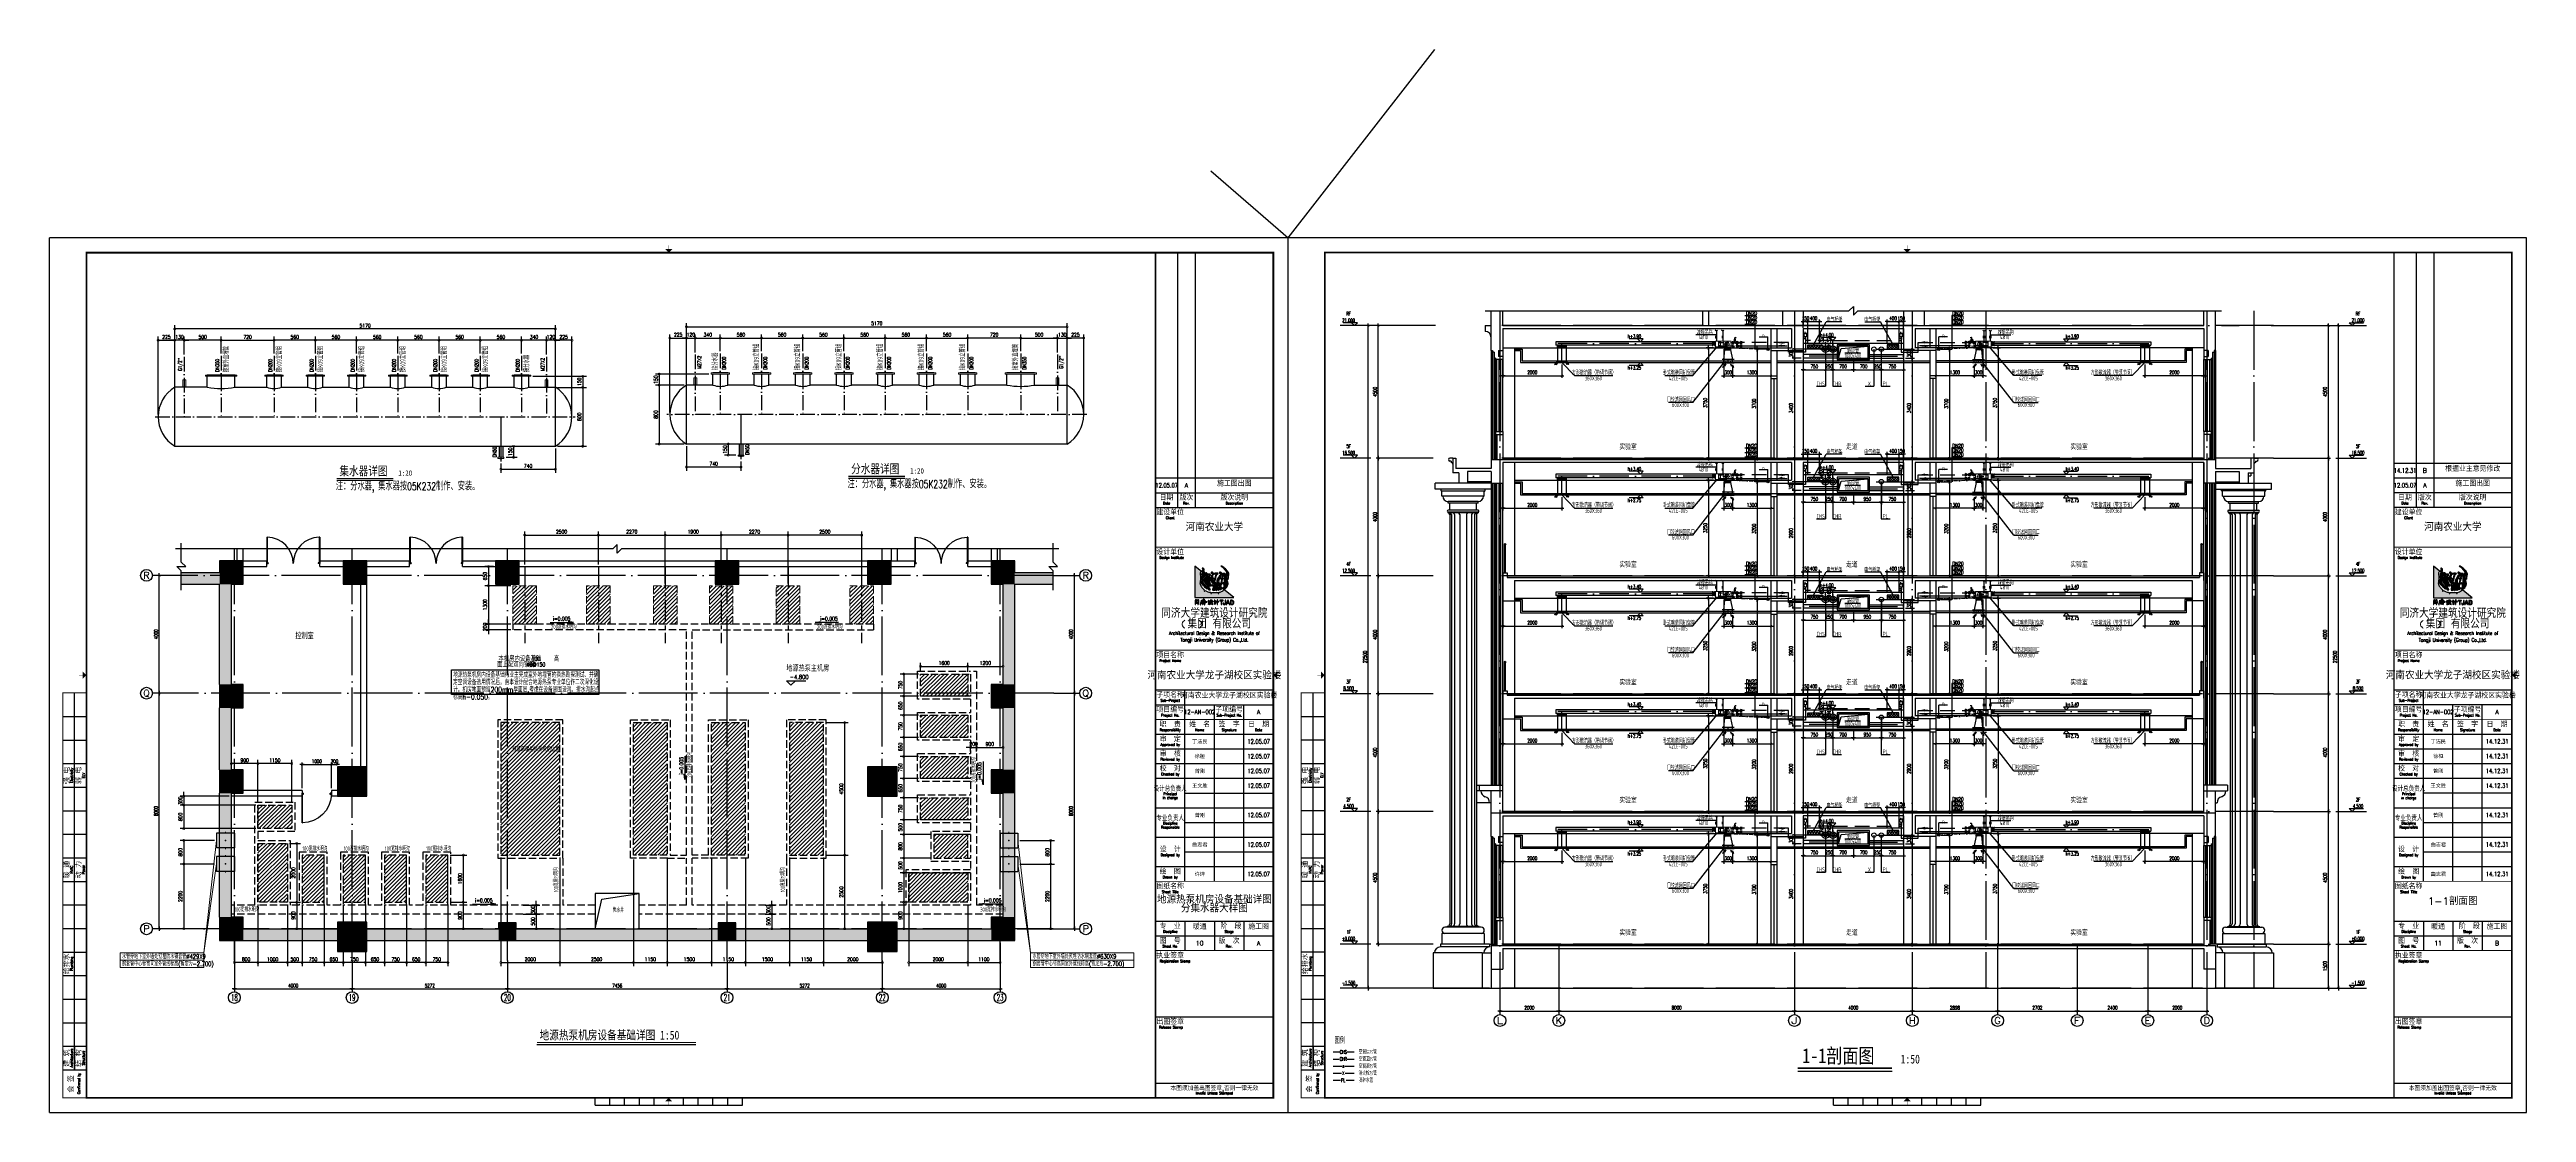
# Model space of a CAD drawing. Extents: x -345393 to -54719, y 203828 to 476815.
# Drawn here: x -303343 to -219243, y 226172 to 262268 of the extents above; entities that cross this region are included whole.
import ezdxf
from ezdxf.enums import TextEntityAlignment as Align

# ---------------------------------------------------------------- set-up
doc = ezdxf.new("R2010")
doc.units = 0
doc.header["$LTSCALE"] = 1000
doc.header["$MEASUREMENT"] = 0
for name, pattern in [('CENTER2', [1.125, 0.75, -0.125, 0.125, -0.125]), ('CHENG_DOTE', [1.42, 1, -0.2, 0.02, -0.2]), ('CONTINOUS', [0]), ('DASH', [0.35, 0.25, -0.1]), ('DASHDOT2', [0.5, 0.25, -0.125, 0, -0.125]), ('DASHED', [0.75, 0.5, -0.25]), ('DOTE', [2.42, 2, -0.2, 0.02, -0.2]), ('HIDDEN2', [0.1875, 0.125, -0.0625])]:
    doc.linetypes.add(name, pattern=pattern)
doc.layers.get('0').update_dxf_attribs({"color": 252, "linetype": 'CONTINUOUS'})
doc.layers.get('Defpoints').update_dxf_attribs({"color": 252, "linetype": 'CONTINUOUS'})
for name, color, linetype in [('A-卫生间', 252, 'CONTINUOUS'), ('A-墙线', 252, 'CONTINUOUS'), ('A-外窗', 252, 'CONTINUOUS'), ('A-立面看线', 252, 'CONTINUOUS'), ('A-装饰构件', 252, 'CONTINUOUS'), ('A-门', 252, 'CONTINUOUS'), ('AXIS', 252, 'CONTINUOUS'), ('AXIS_TEXT', 252, 'CONTINUOUS'), ('COLUMN', 250, 'CONTINUOUS'), ('DIM_ELEV', 252, 'CONTINUOUS'), ('DIM_SYMB', 252, 'CONTINUOUS'), ('DOTE', 250, 'DOTE'), ('HZ', 7, 'CONTINUOUS'), ('PUB_HATCH', 250, 'CONTINUOUS'), ('PUB_TEXT', 252, 'CONTINUOUS'), ('WALL', 252, 'CONTINUOUS'), ('图框', 252, 'CONTINUOUS'), ('暖通-水-标注', 95, 'CONTINUOUS'), ('暖通-水-水阀', 3, 'CONTINUOUS'), ('暖通-水-管道-供水', 1, 'CONTINUOUS'), ('暖通-水-管道-凝结水', 40, 'DASHDOT2'), ('暖通-水-管道-回水', 6, 'DASHED'), ('暖通-水-管道-水管', 6, 'CONTINUOUS'), ('暖通-水-管道-立管', 6, 'CONTINUOUS'), ('暖通-水-管道-管径', 201, 'CONTINUOUS'), ('暖通-水-设备基础', 75, 'DASH'), ('暖通-水-说明', 3, 'CONTINUOUS'), ('暖通-风-标注', 160, 'CONTINUOUS'), ('暖通-风-法兰', 2, 'CONTINUOUS'), ('暖通-风-管径', 201, 'CONTINUOUS'), ('暖通-风-装饰吊顶', 74, 'DASH'), ('暖通-风-说明', 3, 'CONTINUOUS'), ('暖通-风-轴线', 5, 'CHENG_DOTE'), ('暖通-风-风管', 4, 'CONTINUOUS')]:
    doc.layers.add(name, color=color, linetype=linetype)
for name, color, linetype, lineweight in [('暖通-公共-说明', 50, 'CONTINUOUS', 20), ('暖通-水-设备', 3, 'CONTINUOUS', 20), ('暖通-风-风口', 3, 'CONTINUOUS', 20)]:
    doc.layers.add(name, color=color, linetype=linetype, lineweight=lineweight)
doc.styles.add('_TCH_AXIS', font='COMPLEX', dxfattribs={"bigfont": 'GBCBIG'})
doc.styles.add('_TCH_DIM', font='SIMPLEX', dxfattribs={"bigfont": 'GBCBIG'})
doc.styles.add('COMPLEX', font='COMPLEX')
doc.styles.add('DX', font='wcad.shx', dxfattribs={"width": 0.7, "bigfont": 'tjhztxt.shx'})
doc.styles.add('HT', font='simhei.ttf')
doc.styles.add('HZ', font='romans.shx', dxfattribs={"width": 0.7, "bigfont": 'tjhztxt.shx'})
doc.styles.add('HZ-ZGBZ', font='romanc.shx', dxfattribs={"width": 0.65, "bigfont": '0hztxt.shx'})
doc.styles.add('M-TEXT2', font='romanc.shx', dxfattribs={"width": 0.8, "bigfont": 'hzf.shx'})
doc.styles.add('NT1', font='tjromans.shx', dxfattribs={"width": 0.7, "bigfont": 'hztxt.shx'})
doc.styles.add('NT3', font='romans.shx', dxfattribs={"width": 0.65, "bigfont": 'hztxt.shx'})
doc.styles.add('NT4', font='tssdeng.shx', dxfattribs={"width": 0.65, "bigfont": 'tssdchn.shx'})
doc.styles.add('ROMANC', font='romanc', dxfattribs={"width": 0.9})
doc.styles.add('SHZ', font='romans.shx', dxfattribs={"width": 0.7, "bigfont": 'tjhztxt.shx'})
doc.styles.add('TKZ1_tjhts.shx', font='tjromant.shx', dxfattribs={"bigfont": 'tjhts.shx'})
doc.styles.add('TKZ2_tjkts.shx', font='tjromant.shx', dxfattribs={"bigfont": 'tjkts.shx'})
doc.styles.add('图框字1_黑体', font='simhei.ttf')
doc.dimstyles.new('暖-标注50', dxfattribs={"dimscale": 0.5, "dimtxt": 250, "dimasz": 1, "dimexe": 150, "dimexo": 150, "dimgap": 100, "dimtad": 1, "dimdec": 0, "dimdsep": 46, "dimtxsty": 'HZ-ZGBZ', "dimblk": '_DIMX', "dimcen": 0.09, "dimclrt": 7, "dimadec": 0, "dimazin": 0, "dimtfac": 1, "dimtdec": 0, "dimtix": 1, "dimtmove": 2, "dimatfit": 3, "dimldrblk": '_DIMX', "dimfxl": 0, "dimtolj": 1, "dimtzin": 0, "dimarcsym": 0})
doc.dimstyles.new('暖通-水-尺寸标注50', dxfattribs={"dimscale": 0.5, "dimtxt": 250, "dimasz": 300, "dimexe": 250, "dimexo": 150, "dimgap": 100, "dimtad": 1, "dimdec": 4, "dimrnd": 5, "dimdsep": 46, "dimtxsty": 'M-TEXT2', "dimblk1": 'DOTSMALL', "dimblk2": 'DOTSMALL', "dimsah": 1, "dimcen": 0.09, "dimclrd": 256, "dimclre": 256, "dimclrt": 7, "dimadec": 0, "dimazin": 0, "dimtfac": 1, "dimtdec": 4, "dimtix": 1, "dimtmove": 2, "dimatfit": 3, "dimldrblk": 'DOTSMALL', "dimfxl": 0, "dimtolj": 1, "dimtzin": 0, "dimarcsym": 0})
pattern_1 = [(45, (-963204.23, 49590.78), (-66.291261, 66.291261), [])]

# ---------------------------------------------------------------- blocks, each defined once
blk = doc.blocks.new('TJAD_TK_LOGO')
at = {"layer": '图框'}
for points in [[(0.309, 0.239, -0.055111), (0.298, 0.218, -0.399817), (0.289, 0.213, -0.15154), (0.281, 0.216, -0.301448), (0.281, 0.226, 0.010306), (0.289, 0.248, -0.01851), (0.216, 0.33, -0.103184), (0.157, 0.423, -0.120959), (0.156, 0.5, 0.063512), (0.168, 0.638, 0.024265), (0.163, 0.716, -0.039016), (0.159, 0.759, -0.148803), (0.167, 0.795, -0.063522), (0.19, 0.819, -0.021561), (0.199, 0.827), (0, 0.989), (0, 0.014), (1.2, 0.014), (0.901, 0.256, -0.02734), (0.87, 0.232, -0.056811), (0.802, 0.195, -0.043653), (0.743, 0.178, 0.070224), (0.74, 0.168, -0.155586), (0.734, 0.146, -0.268078), (0.715, 0.144, 0.046034), (0.714, 0.151, -0.10837), (0.716, 0.158, 0.067272), (0.719, 0.172, 0.007869), (0.606, 0.171, -0.018474), (0.519, 0.174, 0.089356), (0.513, 0.16, -0.084297), (0.509, 0.144, -0.378712), (0.498, 0.137, -0.129516), (0.487, 0.142, 0.010082), (0.489, 0.148, -0.06366), (0.493, 0.159, -0.047427), (0.496, 0.17, 0.412458), (0.493, 0.175, 0.04646), (0.459, 0.179, -0.083304), (0.398, 0.192, -0.056916)], [(0.278, 0.851, 0.150805), (0.286, 0.87, 0.118181), (0.284, 0.888, 0.061251), (0.278, 0.901, 0.110829), (0.266, 0.912, 0.065976), (0.248, 0.919, 0.129921), (0.229, 0.92, 0.40681), (0.226, 0.916, 0.07663), (0.23, 0.907, -0.019502), (0.237, 0.896, -0.085799), (0.241, 0.884, -0.150999), (0.235, 0.858, -0.086307), (0.225, 0.846, -0.019332), (0.206, 0.833, 0.015742), (0.199, 0.827), (0.264, 0.775, -0.014783), (0.267, 0.774, -0.092021), (0.285, 0.767, -0.021612), (0.299, 0.758, 0.020501), (0.302, 0.757, -0.138406), (0.302, 0.756, -0.004327), (0.304, 0.756, 0.041521), (0.307, 0.755, 0.017006), (0.309, 0.756, 0.175362), (0.313, 0.76, 0.115175), (0.313, 0.77, 0.133458), (0.302, 0.795, 0.090138), (0.282, 0.811, 0.068529), (0.267, 0.817, -0.013934), (0.257, 0.819, -0.201719), (0.25, 0.824, -0.378426), (0.25, 0.831, -0.084166), (0.26, 0.837, 0.070184)], [(0.264, 0.775, 0.064867), (0.248, 0.774, 0.116531), (0.226, 0.765, 0.208218), (0.216, 0.75, 0.02194), (0.216, 0.741, -0.003556), (0.223, 0.64, -0.008585), (0.225, 0.606, -0.036626), (0.224, 0.587, -0.030322), (0.219, 0.565, 0.008639), (0.208, 0.528, 0.029199), (0.201, 0.493, 0.047639), (0.199, 0.469, 0.083135), (0.203, 0.45, 0.077424), (0.222, 0.419, 0.095524), (0.251, 0.392, 0.133345), (0.255, 0.391, 0.037671), (0.266, 0.395, -0.074764), (0.289, 0.401, -0.017227), (0.311, 0.402, 0.103318), (0.324, 0.403, 0.529251), (0.324, 0.406, 0.058891), (0.31, 0.414, -0.106556), (0.272, 0.441, -0.157893), (0.244, 0.5, -0.090292), (0.241, 0.541, -0.061166), (0.257, 0.612, -0.11155), (0.27, 0.637, -0.016825), (0.293, 0.661, -0.002917), (0.333, 0.697, 0.013927), (0.345, 0.708)], [(0.474, 0.731, 0.018572), (0.473, 0.731), (0.473, 0.732, 0.06936), (0.47, 0.733, 0.047212), (0.46, 0.735, 0.024282), (0.443, 0.735, -0.000753), (0.412, 0.735, -0.013374), (0.392, 0.736, -0.164458), (0.382, 0.74, -0.15617), (0.376, 0.751, 0.064833), (0.371, 0.765, 0.17195), (0.36, 0.774, 0.077232), (0.348, 0.779, 0.099365), (0.341, 0.778, 0.128164), (0.335, 0.776, 0.199677), (0.331, 0.766, 0.156287), (0.335, 0.754, 0.086381), (0.343, 0.746, 0.029794), (0.351, 0.742, -0.218512), (0.359, 0.734, -0.050196), (0.36, 0.726, -0.223734), (0.356, 0.72, -0.013892), (0.345, 0.708), (0.359, 0.697, -0.00619), (0.387, 0.712, -0.093205), (0.434, 0.721, -0.103421), (0.439, 0.72, -0.384925), (0.441, 0.717, -0.045853), (0.438, 0.703, -0.014561), (0.423, 0.658, 0.006316), (0.419, 0.648), (0.432, 0.637, -0.003465), (0.435, 0.644, -0.002724), (0.456, 0.704, -0.338072), (0.461, 0.707, 0.005218), (0.473, 0.707, 0.309415), (0.476, 0.708, 0.132077), (0.479, 0.71, 0.147744), (0.481, 0.715, 0.135646), (0.481, 0.723, 0.18433)], [(0.756, 0.375, 0.010654), (0.758, 0.371, 0.091005), (0.765, 0.363, 0.311976), (0.77, 0.363)]]:
    blk.add_hatch(color=256, dxfattribs=at).paths.add_polyline_path(points)
h = blk.add_hatch(color=256, dxfattribs=at)
h.paths.add_polyline_path([(0.712, 0.755, 0.083086), (0.708, 0.761, 0.127732), (0.701, 0.764, 0.060999), (0.673, 0.768, 0.050289), (0.649, 0.769, 0.061315), (0.626, 0.765, -0.058239), (0.605, 0.759, -0.023274), (0.577, 0.756, -0.318074), (0.565, 0.762, -0.012807), (0.546, 0.787, 0.176594), (0.527, 0.801, 0.141446), (0.512, 0.802, 0.254042), (0.501, 0.793, 0.094349), (0.5, 0.777, 0.272202), (0.507, 0.767, 0.06938), (0.523, 0.763, -0.099001), (0.54, 0.758, -0.173209), (0.549, 0.747, -0.244282), (0.547, 0.738, -0.042049), (0.531, 0.716, 0.019533), (0.504, 0.683, 0.074328), (0.489, 0.659, -0.003717), (0.466, 0.61), (0.494, 0.587, -0.03259), (0.498, 0.607, -0.114709), (0.504, 0.617), (0.507, 0.619), (0.509, 0.62), (0.512, 0.62), (0.514, 0.619), (0.523, 0.614), (0.529, 0.609), (0.548, 0.592), (0.554, 0.586), (0.555, 0.586, 0.137325), (0.563, 0.582, 0.052206), (0.581, 0.58, -0.039081), (0.596, 0.578, -0.061234), (0.6, 0.577, -0.389955), (0.602, 0.574, -0.015439), (0.601, 0.566, -0.009793), (0.592, 0.514, -0.001555), (0.591, 0.509), (0.606, 0.496, -0.005675), (0.613, 0.522, 0.021764), (0.624, 0.57, -0.037231), (0.627, 0.579, -0.166808), (0.63, 0.581, 0.014415), (0.637, 0.584, 0.232872), (0.642, 0.591, 0.087887), (0.641, 0.601, 0.002273), (0.638, 0.615, -0.178357), (0.638, 0.619, -0.001216), (0.651, 0.66, -0.011476), (0.664, 0.699, -0.017032), (0.676, 0.729, -0.192629), (0.689, 0.74, -0.05264), (0.702, 0.745, 0.121865), (0.712, 0.748, 0.384919)])
h.paths.add_polyline_path([(0.597, 0.737, -0.021509), (0.628, 0.747, -0.053885), (0.638, 0.749, -0.363115), (0.652, 0.741, -0.093078), (0.646, 0.705, 0.023125), (0.622, 0.626, -0.067346), (0.613, 0.603, -0.278742), (0.606, 0.6, -0.067064), (0.586, 0.602, -0.223721), (0.563, 0.619, -0.070697), (0.543, 0.661, -0.171192), (0.544, 0.69, -0.090372), (0.564, 0.717, -0.097027)], flags=16)
h = blk.add_hatch(color=256, dxfattribs=at)
h.paths.add_polyline_path([(0.982, 0.688, -0.266995), (0.988, 0.691, -0.078548), (0.994, 0.689, -0.061401), (1.001, 0.685, -0.140506), (1.007, 0.676, -0.075077), (1.01, 0.653, -0.023792), (1.008, 0.62, 0.028581), (1.007, 0.585, 0.083513), (1.009, 0.572, 0.556873), (1.014, 0.571, 0.099876), (1.028, 0.596, 0.058859), (1.035, 0.633, 0.00868), (1.036, 0.66, -0.055868), (1.045, 0.71, 0.012909), (1.049, 0.719, 0.07627), (1.048, 0.734, 0.168287), (0.983, 0.856, 0.045812), (0.89, 0.946, 0.082299), (0.824, 0.983, 0.045024), (0.802, 0.988, 0.184323), (0.796, 0.987, 0.401214), (0.797, 0.985, 0.073894), (0.803, 0.98, 0.009968), (0.828, 0.967, -0.045085), (0.849, 0.953, -0.042435), (0.89, 0.913, -0.014659), (0.933, 0.859, -0.075958), (0.979, 0.767, 0.183281), (0.919, 0.704, 0.093166), (0.905, 0.577, 0.002645), (0.905, 0.539), (0.95, 0.539, -0.021718), (0.951, 0.561, -0.060902), (0.951, 0.563, -0.750169), (0.953, 0.563, -0.062141), (0.956, 0.558, -0.02804), (0.962, 0.541, -0.001207), (0.963, 0.539), (0.999, 0.539), (0.998, 0.542), (0.986, 0.581, -0.042759), (0.971, 0.648, -0.166183), (0.976, 0.68, -0.02967)])
h.paths.add_polyline_path([(0.921, 0.747, 0.337691), (0.922, 0.75, 0.234051), (0.918, 0.756, 0.085029), (0.898, 0.762, 0.109404), (0.867, 0.76, 0.027051), (0.842, 0.75, 0.096966), (0.82, 0.779, 0.147389), (0.788, 0.798, 0.110178), (0.765, 0.798, 0.193659), (0.754, 0.789, 0.105864), (0.751, 0.781, 0.322715), (0.756, 0.77, 0.090222), (0.775, 0.763, 0.021428), (0.79, 0.76, -0.062248), (0.802, 0.756, -0.0489), (0.814, 0.75, 0.061445), (0.828, 0.743, 0.045204), (0.773, 0.709, 0.105153), (0.746, 0.68, 0.017534), (0.699, 0.593, 0.04727), (0.677, 0.539), (0.731, 0.539, -0.016538), (0.733, 0.546, -0.06987), (0.755, 0.615, -0.55525), (0.762, 0.616, 0.087068), (0.773, 0.608, 0.000587), (0.779, 0.605, 0.051645), (0.781, 0.604, 0.002312), (0.798, 0.592, 0.1078), (0.815, 0.585, 0.06971), (0.83, 0.588, -0.002349), (0.824, 0.554, -0.014725), (0.822, 0.539), (0.839, 0.539, -0.003665), (0.842, 0.55, -0.003176), (0.85, 0.584, -0.214328), (0.855, 0.589, 0.079005), (0.864, 0.594, 0.136284), (0.869, 0.604, 0.042038), (0.87, 0.61, 0.121208), (0.869, 0.615, 0.033156), (0.864, 0.622, -0.089896), (0.861, 0.627, -0.153361), (0.862, 0.632, -0.00558), (0.876, 0.678, -0.02004), (0.892, 0.724, -0.10938), (0.9, 0.737, 0.024126), (0.911, 0.741, 0.094696)])
h.paths.add_polyline_path([(0.871, 0.737, -0.143663), (0.867, 0.714, 0.018808), (0.849, 0.654, -0.117601), (0.837, 0.612, -0.229986), (0.819, 0.61, -0.2857), (0.79, 0.639, -0.267121), (0.803, 0.697, -0.053371), (0.832, 0.724, -0.07094), (0.861, 0.743, -0.49062)], flags=16)
h = blk.add_hatch(color=256, dxfattribs=at)
h.paths.add_polyline_path([(0.393, 0.563, -0.011586), (0.397, 0.579, 0.253288), (0.396, 0.579, 0.095247), (0.388, 0.58, -0.0106), (0.376, 0.58, -0.133876), (0.361, 0.583, -0.082431), (0.345, 0.596, -0.01622), (0.332, 0.612, 0.042319), (0.324, 0.621, 0.140851), (0.317, 0.624, 0.145933), (0.308, 0.622, 0.038492), (0.302, 0.618), (0.302, 0.618, 0.000616), (0.3, 0.616, 0.032553), (0.298, 0.615, 0.095329), (0.294, 0.61, 0.096767), (0.291, 0.597, -0.001525), (0.288, 0.574, 0.034244), (0.285, 0.552, 0.085899), (0.292, 0.504, 0.097395), (0.314, 0.467, 0.083463), (0.339, 0.445, 0.098864), (0.352, 0.441, 0.30663), (0.356, 0.443, 0.075685), (0.361, 0.453, 0.009946), (0.371, 0.491, -0.023424), (0.378, 0.51, 0.034776)])
h.paths.add_polyline_path([(0.333, 0.372, 0.321528), (0.33, 0.377, 0.021484), (0.291, 0.382, 0.022843), (0.282, 0.382, 0.102534), (0.276, 0.381, 0.130045), (0.272, 0.378, 0.267367), (0.271, 0.374, -0.005872), (0.276, 0.364, 0.058515), (0.28, 0.355, 0.081344), (0.295, 0.338, 0.099387), (0.309, 0.33, 0.035917), (0.315, 0.328, 0.245908), (0.318, 0.33, 0.105203), (0.327, 0.349, -0.034055), (0.332, 0.365, 0.056891)])
h.paths.add_polyline_path([(0.431, 0.34, 0.245812), (0.436, 0.359, 0.065072), (0.425, 0.393, 0.134826), (0.425, 0.393, -0.114996), (0.425, 0.394, 0.061748), (0.418, 0.405, 0.16919), (0.41, 0.409, 0.009694), (0.393, 0.411, 0.017654), (0.382, 0.412, 0.044621), (0.374, 0.411, 0.15913), (0.368, 0.408, 0.263058), (0.367, 0.404, 0.037983), (0.375, 0.384, -0.091013), (0.378, 0.375, -0.183458), (0.376, 0.37, -0.186991), (0.37, 0.367, -0.076588), (0.364, 0.367, 0.012233), (0.357, 0.368, 0.175338), (0.353, 0.367, 0.023216), (0.34, 0.33, 0.04069), (0.336, 0.312, 0.28537), (0.339, 0.306, 0.048651), (0.347, 0.302, -0.083296), (0.359, 0.295, 0.044689), (0.367, 0.289, 0.196761), (0.378, 0.288, 0.127879), (0.395, 0.298, 0.050671)])
h.paths.add_polyline_path([(0.463, 0.285, 0.013244), (0.461, 0.293, 0.042352), (0.454, 0.311, 0.086452), (0.451, 0.314, 0.181931), (0.447, 0.314, 0.105167), (0.437, 0.307, 0.063777), (0.422, 0.289, 0.079039), (0.415, 0.273, 0.295118), (0.417, 0.263, 0.12746), (0.426, 0.259, 0.051219), (0.438, 0.258, -0.006938), (0.459, 0.255, 0.101871), (0.472, 0.256, 0.282022), (0.475, 0.26, 0.127329), (0.473, 0.266), (0.473, 0.266, -0.004335)])
h.paths.add_polyline_path([(0.658, 0.308, -0.058552), (0.645, 0.335, -0.043685), (0.641, 0.359, 0.088622), (0.637, 0.372, 0.151789), (0.622, 0.385, -0.046532), (0.606, 0.394, 0.04555), (0.599, 0.398, 0.043142), (0.597, 0.399), (0.597, 0.399, 0.251715), (0.586, 0.396, 0.137334), (0.576, 0.371, -0.022108), (0.571, 0.349, 0.025269), (0.557, 0.305, -0.028381), (0.55, 0.284, 0.095667), (0.544, 0.258, 0.266705), (0.554, 0.241, 0.133638), (0.581, 0.24, 0.117773), (0.634, 0.259, 0.081266), (0.66, 0.285, 0.080524), (0.663, 0.292), (0.663, 0.292), (0.664, 0.292), (0.664, 0.295), (0.663, 0.295, 0.059624)])
h.paths.add_polyline_path([(0.568, 0.406, 0.121011), (0.564, 0.41, 0.051248), (0.55, 0.42, 0.077555), (0.545, 0.422, 0.238499), (0.542, 0.421, 0.167798), (0.541, 0.418, 0.09655), (0.541, 0.4, -0.014406), (0.543, 0.392, -0.00033), (0.545, 0.375, 0.1059), (0.551, 0.357, 0.313865), (0.556, 0.357, 0.231713), (0.56, 0.364, 0.026659), (0.564, 0.385, -0.007425), (0.568, 0.4, 0.16995)])
h.paths.add_polyline_path([(0.679, 0.25, 0.082015), (0.68, 0.258, 0.360369), (0.675, 0.264, 0.094324), (0.668, 0.263, 0.109868), (0.666, 0.263, -0.017853), (0.664, 0.262), (0.663, 0.262, 0.095638), (0.652, 0.251, 0.069381), (0.647, 0.242, 0.391778), (0.649, 0.238, 0.16265), (0.658, 0.237, 0.029698), (0.663, 0.239), (0.664, 0.239, 0.027865), (0.674, 0.243, 0.232972)])
h.paths.add_polyline_path([(0.765, 0.309, -0.00792), (0.766, 0.312, -0.04061), (0.767, 0.316, 0.057732), (0.769, 0.323, 0.231089), (0.766, 0.331, 0.223752), (0.755, 0.33, 0.032861), (0.734, 0.315, -0.012035), (0.716, 0.303, 0.160241), (0.7, 0.287, 0.160304), (0.7, 0.267, 0.221951), (0.709, 0.256, 0.080228), (0.726, 0.248, 0.124433), (0.741, 0.247, 0.177577), (0.748, 0.255, 0.06059), (0.758, 0.283, -0.013372)])
h = blk.add_hatch(color=256, dxfattribs=at)
h.paths.add_polyline_path([(0.419, 0.648), (0.359, 0.697, 0.122439), (0.344, 0.679, 0.077208), (0.338, 0.662, 0.221374), (0.343, 0.64, -0.044103), (0.353, 0.625, 0.092474), (0.367, 0.606, 0.149827), (0.383, 0.599, 0.078107), (0.401, 0.6, 0.300992), (0.408, 0.607, 0.003448), (0.412, 0.624, -0.014936)])
h.paths.add_polyline_path([(0.448, 0.531, -0.118411), (0.466, 0.61), (0.432, 0.637, 0.013731), (0.424, 0.609, 0.354128), (0.426, 0.607, 0.149403), (0.425, 0.606, -0.033756), (0.429, 0.605, -0.301225), (0.432, 0.602, -0.067966), (0.431, 0.585, -0.155357), (0.425, 0.583, -0.0383), (0.418, 0.581, 0.394404), (0.414, 0.577, -0.002997), (0.393, 0.506, 0.027314), (0.376, 0.437, 0.262389), (0.377, 0.431, 0.054171), (0.409, 0.43, -0.120269), (0.432, 0.428, -0.238212), (0.445, 0.415, -0.030328), (0.452, 0.384, 0.177342), (0.459, 0.369, 0.189169), (0.473, 0.367, 0.024901), (0.494, 0.37, 0.43233), (0.503, 0.381, 0.054023), (0.499, 0.406, 0.072563), (0.493, 0.423, -0.024272), (0.473, 0.455, -0.09052)])
h.paths.add_polyline_path([(0.591, 0.509), (0.494, 0.587, 0.02545), (0.492, 0.572, 0.128799), (0.501, 0.52, 0.044216), (0.522, 0.484, 0.076323), (0.548, 0.46, 0.034366), (0.562, 0.452, 0.076032), (0.572, 0.449, 0.341488), (0.575, 0.451, 0.069217), (0.584, 0.479, 0.009229)])
h.paths.add_polyline_path([(0.606, 0.496, 0.003269), (0.602, 0.481, 0.051211), (0.597, 0.445, 0.204101), (0.599, 0.435, -0.011598), (0.623, 0.42, -0.044991), (0.66, 0.394, -0.200983), (0.669, 0.38, -0.006426), (0.679, 0.338, 0.079721), (0.687, 0.311, 0.326464), (0.691, 0.309, 0.087838), (0.695, 0.311, 0.087656), (0.715, 0.332, 0.286319), (0.72, 0.36, 0.076349), (0.701, 0.389, -0.160397), (0.676, 0.44), (0.676, 0.44)])
h.paths.add_polyline_path([(0.852, 0.297), (0.79, 0.347, 0.007087), (0.777, 0.301, 0.070922), (0.774, 0.275, 0.248353), (0.779, 0.265, 0.199635), (0.795, 0.268, -0.006886), (0.813, 0.275, 0.05678), (0.847, 0.293, 0.006803)])
h = blk.add_hatch(color=256, dxfattribs=at)
h.paths.add_polyline_path([(0.952, 0.5, -0.00262), (0.951, 0.526, -0.01182), (0.95, 0.539), (0.905, 0.539, 0.006126), (0.905, 0.449, 0.002492), (0.906, 0.412, 0.048247), (0.887, 0.46, 0.065909), (0.883, 0.465, 0.224936), (0.877, 0.467, 0.038284), (0.864, 0.466, -0.06616), (0.83, 0.465, -0.485088), (0.827, 0.467, -0.101913), (0.828, 0.487, -0.016956), (0.839, 0.539), (0.822, 0.539, -0.017973), (0.817, 0.52, -0.010562), (0.81, 0.476, -0.208845), (0.803, 0.461, -0.11949), (0.791, 0.457, -0.131776), (0.748, 0.465, -0.127624), (0.732, 0.488, -0.118385), (0.731, 0.539), (0.677, 0.539, 0.005191), (0.675, 0.533, 0.105733), (0.676, 0.44), (0.718, 0.405), (0.745, 0.405, -0.078177), (0.747, 0.414, -0.129583), (0.758, 0.426, -0.224047), (0.779, 0.429, -0.071036), (0.78, 0.429, 0.101063), (0.781, 0.428, -0.019588), (0.783, 0.428, -0.023828), (0.784, 0.427, -0.322257), (0.79, 0.416, -0.013384), (0.788, 0.405), (0.804, 0.405, -0.014271), (0.808, 0.414, -0.194353), (0.821, 0.43, -0.094044), (0.855, 0.439, -0.035175), (0.871, 0.44, -0.177154), (0.88, 0.432, -0.054292), (0.893, 0.405), (0.948, 0.405, 0.016129), (0.951, 0.417, 0.043741), (0.953, 0.46, 0.012835)])
h.paths.add_polyline_path([(1.021, 0.458), (1.011, 0.5), (0.999, 0.539), (0.963, 0.539, -0.013434), (0.968, 0.518, -0.01242), (0.972, 0.498, -0.017255), (0.974, 0.479, -0.024091), (0.974, 0.433, -0.03797), (0.971, 0.405), (1.012, 0.405, 0.01383), (1.019, 0.427, 0.116879)])
h.paths.add_polyline_path([(0.967, 0.319, 0.068823), (0.992, 0.356, 0.031999), (1.012, 0.405), (0.971, 0.405, -0.002893), (0.971, 0.403, -0.072675), (0.96, 0.375, -0.038888), (0.948, 0.355, -0.02059), (0.929, 0.332, -0.114728), (0.923, 0.326, -0.052839), (0.914, 0.32), (0.911, 0.319), (0.909, 0.319), (0.909, 0.322), (0.914, 0.334), (0.918, 0.341), (0.933, 0.363), (0.941, 0.383), (0.941, 0.384, 0.030329), (0.948, 0.405), (0.893, 0.405, -0.019139), (0.897, 0.395, -0.131139), (0.901, 0.371, -0.068706), (0.888, 0.337, -0.106182), (0.87, 0.312, -0.027075), (0.852, 0.297), (0.901, 0.256, 0.015633), (0.918, 0.272, -0.009266)])
h = blk.add_hatch(color=256, dxfattribs=at)
h.paths.add_polyline_path([(0.798, 0.379, -0.041396), (0.804, 0.405), (0.788, 0.405, -0.011453), (0.786, 0.396, -0.01007), (0.783, 0.379, -0.034546), (0.778, 0.371, -0.087737), (0.77, 0.363), (0.79, 0.347), (0.79, 0.347, 0.020125)])
h.paths.add_polyline_path([(0.745, 0.405), (0.718, 0.405), (0.756, 0.375, -0.051476), (0.747, 0.393, -0.099669)])
h = blk.add_hatch(color=256, dxfattribs=at)
h.paths.add_polyline_path([(0.109, -0.055, 0.215782), (0.096, -0.053, 0.067417), (0.088, -0.057, -0.168397), (0.072, -0.061, -0.018722), (0.056, -0.059, 0.069135), (0.037, -0.058, -0.211583), (0.032, -0.057, 0.012327), (0.027, -0.054, 0.18165), (0.023, -0.055, 0.234564), (0.014, -0.061, 0.06939), (0.009, -0.077, 0.040114), (0.004, -0.126, 0.00862), (0.004, -0.151, 0.034302), (0.003, -0.186, 0.240525), (0.011, -0.199, 0.151405), (0.014, -0.2, 0.254247), (0.016, -0.192, 0.038225), (0.017, -0.166, -0.061608), (0.019, -0.146, 0.026815), (0.022, -0.113, -0.054652), (0.026, -0.093, -0.028262), (0.029, -0.084, -0.253686), (0.038, -0.079, 0.007206), (0.049, -0.078, -0.006599), (0.073, -0.075, 0.009999), (0.084, -0.072, -0.062381), (0.093, -0.073, -0.15567), (0.099, -0.077, -0.051163), (0.105, -0.085, -0.102101), (0.107, -0.091, -0.03095), (0.107, -0.129, 0.010088), (0.107, -0.15, -0.131285), (0.104, -0.163, -0.019629), (0.101, -0.168, -0.485137), (0.096, -0.17, 0.001583), (0.093, -0.168, 0.165296), (0.088, -0.17, 0.24859), (0.085, -0.178, 0.066176), (0.088, -0.189, 0.038595), (0.091, -0.194, 0.378365), (0.095, -0.196, 0.077759), (0.104, -0.183, 0.016012), (0.112, -0.17, 0.054651), (0.118, -0.155, 0.087206), (0.123, -0.112, 0.064902), (0.117, -0.068, 0.144064)])
h.paths.add_polyline_path([(0.063, -0.093), (0.056, -0.093), (0.053, -0.094), (0.049, -0.096), (0.047, -0.097), (0.046, -0.1, 0.333571), (0.046, -0.104, 0.045952), (0.052, -0.107, 0.064784), (0.062, -0.109, 0.210865), (0.068, -0.107, 0.127927), (0.071, -0.102, 0.211886), (0.07, -0.096, 0.12013), (0.067, -0.094)], flags=17)
h.paths.add_polyline_path([(0.058, -0.146, -0.039434), (0.061, -0.152, 0.054133), (0.064, -0.158, 0.123184), (0.08, -0.15, 0.140353), (0.084, -0.143, 0.284617), (0.083, -0.139, -0.012464), (0.076, -0.135, 0.016141), (0.064, -0.126, -0.029736), (0.041, -0.127, -0.149024), (0.037, -0.13, 0.190304), (0.034, -0.134, 0.089845), (0.033, -0.143, 0.171078), (0.041, -0.157, 0.249801), (0.05, -0.159, 0.378768), (0.055, -0.153, 0.031236), (0.054, -0.146), (0.056, -0.144)], flags=17)
h.paths.add_polyline_path([(0.194, -0.081, -0.130766), (0.193, -0.083, -0.049), (0.189, -0.09, 0.175351), (0.187, -0.096, 0.389375), (0.189, -0.097, 0.146359), (0.197, -0.094, 0.079034), (0.202, -0.089, 0.101244), (0.205, -0.084, 0.132531), (0.205, -0.077, 0.067751), (0.203, -0.072, 0.050259), (0.2, -0.068, 0.454265), (0.198, -0.068, 0.06765), (0.196, -0.073, 0.007561)])
h.paths.add_polyline_path([(0.189, -0.104, 0.313541), (0.186, -0.1, 0.335576), (0.183, -0.102, 0.015792), (0.178, -0.135, -0.057755), (0.171, -0.161, 0.000363), (0.163, -0.186, 0.094511), (0.167, -0.207, 0.230423), (0.17, -0.211, 0.369117), (0.176, -0.206, 0.039319), (0.18, -0.185, -0.109188), (0.189, -0.149, 0.00425), (0.191, -0.143, 0.032369), (0.189, -0.118, -0.025515)])
h.paths.add_polyline_path([(0.251, -0.045, 0.093827), (0.236, -0.063, 0.302072), (0.237, -0.068, 0.296548), (0.244, -0.068, 0.04254), (0.259, -0.06, -0.129019), (0.275, -0.057, -0.117204), (0.279, -0.058, -0.328405), (0.279, -0.061, -0.051459), (0.27, -0.072, 0.085646), (0.26, -0.09, 0.031903), (0.26, -0.093, -0.315533), (0.256, -0.098, -0.134544), (0.251, -0.099, -0.408117), (0.248, -0.096, 0.035639), (0.244, -0.085, 0.084333), (0.242, -0.081, 0.358627), (0.239, -0.08, 0.227473), (0.233, -0.092, 0.148882), (0.235, -0.099, -0.254787), (0.236, -0.106, -0.110418), (0.229, -0.113, -0.032156), (0.217, -0.121, 0.122106), (0.21, -0.128, 0.074479), (0.204, -0.144, 0.233421), (0.206, -0.152, 0.316166), (0.217, -0.152, 0.122903), (0.231, -0.14, 0.056501), (0.241, -0.125, -0.025506), (0.247, -0.11, -0.174643), (0.26, -0.101, 0.004602), (0.266, -0.098, -0.251477), (0.264, -0.107, -0.130218), (0.259, -0.112, 0.16089), (0.254, -0.116, 0.172735), (0.253, -0.123, 0.448793), (0.261, -0.125, 0.141971), (0.272, -0.109, 0.057248), (0.276, -0.094, -0.334885), (0.284, -0.087, -0.076773), (0.288, -0.087, -0.545841), (0.289, -0.089, -0.008092), (0.289, -0.104, 0.139136), (0.295, -0.124, 0.144746), (0.301, -0.128, 0.355116), (0.304, -0.126, 0.046986), (0.306, -0.118, 0.052614), (0.307, -0.115, 0.237681), (0.306, -0.113, 0.025436), (0.302, -0.111, -0.354836), (0.298, -0.107, -0.049448), (0.297, -0.093, -0.035628), (0.297, -0.088, -0.387964), (0.3, -0.084, -0.009611), (0.307, -0.081, 0.187317), (0.311, -0.078, 0.232403), (0.311, -0.072, 0.143525), (0.31, -0.072, 0.022411), (0.288, -0.082, -0.00319), (0.28, -0.086, -0.206179), (0.276, -0.086, -0.165764), (0.274, -0.084, -0.217969), (0.274, -0.08, -0.110096), (0.284, -0.068, -0.031862), (0.296, -0.059, 0.078929), (0.299, -0.057, 0.264707), (0.3, -0.055, 0.034215), (0.298, -0.052, 0.174735), (0.296, -0.052, 0.001752), (0.292, -0.052, -0.177458), (0.287, -0.05, -0.140307), (0.283, -0.047, -0.275752), (0.284, -0.041, 0.167681), (0.285, -0.035, 0.301407), (0.279, -0.03, 0.08311), (0.273, -0.03, 0.130737)])
h.paths.add_polyline_path([(0.327, -0.118, 0.027579), (0.343, -0.127, 0.154526), (0.354, -0.127, 0.082415), (0.363, -0.125, 0.312986), (0.363, -0.119, 0.221824), (0.36, -0.116, 0.031656), (0.355, -0.116, -0.00721), (0.342, -0.112, -0.071904), (0.327, -0.106, -0.267193), (0.324, -0.1, -0.023267), (0.328, -0.092, 0.395574), (0.325, -0.085, 0.188464), (0.317, -0.087, 0.051998), (0.311, -0.09, 0.108508), (0.306, -0.097, 0.200123), (0.304, -0.104, 0.191616), (0.308, -0.109, -0.01282)])
h.paths.add_polyline_path([(0.306, -0.135, 0.188222), (0.299, -0.134, 0.20573), (0.291, -0.139, 0.018376), (0.285, -0.149, -0.117409), (0.277, -0.159, -0.060927), (0.277, -0.146, 0.215117), (0.274, -0.142, 0.470033), (0.27, -0.143, -0.045545), (0.262, -0.149, -0.074224), (0.255, -0.151, -0.568137), (0.252, -0.149, -0.07678), (0.253, -0.144, 0.100197), (0.253, -0.135, 0.387299), (0.25, -0.133, 0.118665), (0.248, -0.134, 0.185429), (0.241, -0.147, -0.018374), (0.239, -0.158, 0.026924), (0.236, -0.169, -0.013447), (0.235, -0.18, 0.097057), (0.236, -0.192, 0.277047), (0.24, -0.195, 0.192921), (0.243, -0.193, 0.125735), (0.246, -0.18, -0.084178), (0.249, -0.165, -0.292454), (0.257, -0.16, -0.427415), (0.263, -0.166, -0.039723), (0.262, -0.177, 0.744354), (0.267, -0.179, 0.173973), (0.275, -0.172, -0.079593), (0.283, -0.162, 0.037997), (0.292, -0.152, -0.536451), (0.3, -0.152, -0.220641), (0.303, -0.166, -0.033334), (0.3, -0.178, -0.02197), (0.292, -0.196, -0.036413), (0.288, -0.204, 0.059035), (0.288, -0.205, 0.221247), (0.289, -0.208, 0.229092), (0.291, -0.208, 0.104052), (0.294, -0.206, 0.039622), (0.303, -0.189, 0.031663), (0.312, -0.173, 0.083922), (0.315, -0.156, 0.095464), (0.311, -0.142, 0.118136)])
h.paths.add_polyline_path([(0.429, -0.094), (0.441, -0.085, 0.028783), (0.422, -0.063), (0.41, -0.071, -0.06685)])
h.paths.add_polyline_path([(0.421, -0.105), (0.402, -0.104), (0.397, -0.104), (0.395, -0.104), (0.395, -0.118), (0.401, -0.118), (0.409, -0.117), (0.416, -0.117), (0.416, -0.171, -0.223037), (0.41, -0.183, -0.003297), (0.409, -0.184), (0.42, -0.194, 0.201777), (0.422, -0.192, -0.033526), (0.454, -0.166, -0.02738), (0.447, -0.153, -0.067274), (0.43, -0.17, -0.004515), (0.43, -0.112, -0.051491), (0.431, -0.104)])
h.paths.add_polyline_path([(0.468, -0.078), (0.468, -0.091, -0.202539), (0.461, -0.102, -0.066868), (0.447, -0.111, -0.101276), (0.461, -0.119, 0.145344), (0.479, -0.102, 0.140249), (0.482, -0.075, -0.003162), (0.512, -0.075, -0.016144), (0.511, -0.091, 0.052901), (0.512, -0.109, 0.214665), (0.515, -0.112, 0.093296), (0.515, -0.112, 0.137117), (0.524, -0.113, 0.000424), (0.537, -0.112, 0.022294), (0.552, -0.111), (0.554, -0.095), (0.55, -0.096), (0.546, -0.097), (0.542, -0.098), (0.536, -0.099), (0.532, -0.1), (0.527, -0.099), (0.526, -0.096), (0.527, -0.081), (0.528, -0.063), (0.521, -0.063), (0.511, -0.063), (0.498, -0.063), (0.486, -0.063), (0.477, -0.063), (0.467, -0.063)])
h.paths.add_polyline_path([(0.506, -0.122, -0.002263), (0.465, -0.122, -0.028919), (0.449, -0.121), (0.449, -0.135), (0.457, -0.134), (0.467, -0.133, -0.001197), (0.501, -0.133, 0.000411), (0.519, -0.133, -0.117897), (0.498, -0.165, -0.081518), (0.473, -0.138), (0.459, -0.142, 0.067412), (0.487, -0.172, -0.099344), (0.437, -0.187, -0.117302), (0.449, -0.199, 0.051291), (0.498, -0.18, 0.052048), (0.547, -0.197, -0.102524), (0.557, -0.182, -0.086164), (0.51, -0.172, 0.112398), (0.541, -0.121, -0.018709)])
h.paths.add_polyline_path([(0.604, -0.118), (0.604, -0.175, -0.094232), (0.598, -0.183), (0.608, -0.197), (0.647, -0.161), (0.64, -0.147), (0.619, -0.169), (0.619, -0.124, -0.058001), (0.621, -0.106, 0.319569), (0.62, -0.105, 0.045142), (0.606, -0.106, 0.020451), (0.594, -0.106, -0.034776), (0.578, -0.105), (0.578, -0.119, -0.030546)])
h.paths.add_polyline_path([(0.61, -0.06), (0.595, -0.066, -0.049542), (0.614, -0.094), (0.63, -0.087, 0.030356)])
h.paths.add_polyline_path([(0.66, -0.105, -0.019379), (0.635, -0.104), (0.635, -0.119, -0.02608), (0.66, -0.118), (0.682, -0.118), (0.682, -0.173, -0.021278), (0.681, -0.201), (0.697, -0.201, -0.017067), (0.697, -0.172), (0.697, -0.118), (0.715, -0.118, -0.024313), (0.741, -0.119), (0.741, -0.104, -0.018656), (0.71, -0.105), (0.697, -0.105), (0.697, -0.077, -0.143011), (0.702, -0.059, 0.162811), (0.697, -0.057, 0.035376), (0.685, -0.056, 0.004148), (0.681, -0.056, -0.046173), (0.682, -0.068, -0.00345), (0.682, -0.105, -0.001359)])
h.paths.add_polyline_path([(0.767, -0.069), (0.767, -0.085), (0.808, -0.085), (0.808, -0.2), (0.826, -0.2), (0.826, -0.085), (0.867, -0.085), (0.867, -0.069)])
h.paths.add_polyline_path([(0.93, -0.157, -0.040499), (0.929, -0.174, -0.3078), (0.915, -0.188, -0.189438), (0.897, -0.184, -0.186489), (0.89, -0.172, -0.07743), (0.889, -0.158), (0.872, -0.158, 0.198241), (0.882, -0.194, 0.214326), (0.91, -0.204, 0.249549), (0.941, -0.191, 0.135294), (0.948, -0.164), (0.948, -0.069), (0.93, -0.069)])
h.paths.add_polyline_path([(1.028, -0.069), (1.009, -0.069), (0.96, -0.2), (0.979, -0.2), (0.993, -0.161), (1.044, -0.161), (1.058, -0.2), (1.077, -0.2)])
h.paths.add_polyline_path([(1.019, -0.088), (1.039, -0.146), (0.998, -0.146)], flags=16)
h.paths.add_polyline_path([(1.091, -0.069), (1.091, -0.2), (1.14, -0.2, 0.229129), (1.182, -0.183, 0.179316), (1.197, -0.134, 0.181564), (1.183, -0.086, 0.220204), (1.141, -0.069)])
h.paths.add_polyline_path([(1.109, -0.085), (1.139, -0.085, -0.337188), (1.175, -0.108, -0.124189), (1.177, -0.152, -0.40123), (1.139, -0.184), (1.109, -0.184)], flags=16)
for points in [[(0, 0.989), (0, 0.014), (1.2, 0.014)], [(0.867, -0.069), (0.767, -0.069), (0.767, -0.085), (0.808, -0.085), (0.808, -0.2), (0.826, -0.2), (0.826, -0.085), (0.867, -0.085)], [(1.009, -0.069), (0.96, -0.2), (0.979, -0.2), (0.993, -0.161), (1.044, -0.161), (1.058, -0.2), (1.077, -0.2), (1.028, -0.069)], [(1.019, -0.088), (0.998, -0.146), (1.039, -0.146)]]:
    blk.add_lwpolyline(points, close=True, dxfattribs=at)
for points in [[(1.048, 0.734, 0.168287), (0.983, 0.856, 0.045812), (0.89, 0.946, 0.082299), (0.824, 0.983, 0.045024), (0.802, 0.988, 0.184323), (0.796, 0.987, 0.401214), (0.797, 0.985, 0.073894), (0.803, 0.98, 0.009968), (0.828, 0.967, -0.045085), (0.849, 0.953, -0.042435), (0.89, 0.913, -0.014659), (0.933, 0.859, -0.075958), (0.979, 0.767, 0.183281), (0.919, 0.704, 0.093166), (0.905, 0.577, 0.00877), (0.905, 0.449, 0.002492), (0.906, 0.412, 0.048247), (0.887, 0.46, 0.065909), (0.883, 0.465, 0.224936), (0.877, 0.467, 0.038284), (0.864, 0.466, -0.06616), (0.83, 0.465, -0.485088), (0.827, 0.467, -0.101913), (0.828, 0.487, -0.020622), (0.842, 0.55, -0.003176), (0.85, 0.584, -0.214328), (0.855, 0.589, 0.079005), (0.864, 0.594, 0.136284), (0.869, 0.604, 0.042038), (0.87, 0.61, 0.13569), (0.868, 0.615, 0.030912), (0.864, 0.622, -0.089896), (0.861, 0.627, -0.153361), (0.862, 0.632, -0.00558), (0.876, 0.678, -0.02004), (0.892, 0.724, -0.10938), (0.9, 0.737, 0.024126), (0.911, 0.741, 0.094696), (0.921, 0.747, 0.397569), (0.922, 0.751, 0.211166), (0.918, 0.756, 0.085029), (0.898, 0.762, 0.109404), (0.867, 0.76, 0.027051), (0.842, 0.75, 0.096966), (0.82, 0.779, 0.147389), (0.788, 0.798, 0.110178), (0.765, 0.798, 0.193659), (0.754, 0.789, 0.105864), (0.751, 0.781, 0.322715), (0.756, 0.77, 0.090222), (0.775, 0.763, 0.021428), (0.79, 0.76, -0.062248), (0.802, 0.756, -0.0489), (0.814, 0.75, 0.061445), (0.828, 0.743, 0.045204), (0.773, 0.709, 0.105153), (0.746, 0.68, 0.017534), (0.699, 0.593, 0.052474), (0.675, 0.533, 0.105733), (0.676, 0.44, 0.160397), (0.701, 0.389, -0.076349), (0.72, 0.36, -0.286319), (0.715, 0.332, -0.087656), (0.695, 0.311, -0.08033), (0.691, 0.31, -0.368951), (0.687, 0.311, -0.079318), (0.679, 0.338, 0.006426), (0.669, 0.38, 0.200983), (0.66, 0.394, 0.044991), (0.623, 0.42, 0.011598), (0.599, 0.435, -0.204101), (0.597, 0.445, -0.051211), (0.602, 0.481, -0.008944), (0.613, 0.522, 0.021764), (0.624, 0.57, -0.037231), (0.627, 0.579, -0.166808), (0.63, 0.581, 0.014415), (0.637, 0.584, 0.232872), (0.642, 0.591, 0.087887), (0.641, 0.601, 0.002324), (0.638, 0.615, -0.163549), (0.638, 0.619, -0.001216), (0.651, 0.66, -0.011476), (0.664, 0.699, -0.017032), (0.676, 0.729, -0.192629), (0.689, 0.74, -0.05264), (0.702, 0.745, 0.121865), (0.712, 0.748, 0.384919), (0.712, 0.755, 0.083086), (0.708, 0.761, 0.127732), (0.701, 0.764, 0.060999), (0.673, 0.768, 0.050289), (0.649, 0.769, 0.061315), (0.626, 0.765, -0.058239), (0.605, 0.759, -0.023274), (0.577, 0.756, -0.318074), (0.565, 0.762, -0.012807), (0.546, 0.787, 0.176594), (0.527, 0.801, 0.141446), (0.512, 0.802, 0.254042), (0.501, 0.793, 0.094349), (0.5, 0.777, 0.272202), (0.507, 0.767, 0.06938), (0.523, 0.763, -0.099001), (0.54, 0.758, -0.176084), (0.549, 0.747, -0.238335), (0.547, 0.738, -0.042049), (0.531, 0.716, 0.019533), (0.504, 0.683, 0.074328), (0.489, 0.659, -0.003717), (0.466, 0.61, 0.118412), (0.448, 0.531, 0.09052), (0.473, 0.455, 0.024272), (0.493, 0.423, -0.072563), (0.499, 0.406, -0.054023), (0.503, 0.381, -0.43233), (0.494, 0.37, -0.024901), (0.473, 0.367, -0.189169), (0.459, 0.369, -0.177342), (0.452, 0.384, 0.030328), (0.445, 0.415, 0.238212), (0.432, 0.428, 0.120269), (0.409, 0.43, -0.054171), (0.377, 0.431, -0.262389), (0.376, 0.437, -0.027314), (0.393, 0.506, 0.002997), (0.414, 0.577, -0.42145), (0.418, 0.581, 0.036527), (0.425, 0.583, 0.155357), (0.431, 0.585, 0.067966), (0.432, 0.602, 0.301225), (0.429, 0.605, 0.033756), (0.425, 0.606, -0.149403), (0.426, 0.607, -0.354128), (0.424, 0.609, -0.017197), (0.435, 0.644, -0.010154), (0.435, 0.644, -0.002724), (0.456, 0.704, -0.338072), (0.461, 0.707, 0.005218), (0.473, 0.707, 0.309415), (0.476, 0.708, 0.132077), (0.479, 0.71, 0.147744), (0.481, 0.715, 0.135646), (0.481, 0.723, 0.18433), (0.474, 0.731, 0.018572), (0.473, 0.731), (0.473, 0.732, 0.071117), (0.47, 0.733, 0.046841), (0.46, 0.735, 0.024282), (0.443, 0.735, -0.000753), (0.412, 0.735, -0.013374), (0.392, 0.736, -0.164458), (0.382, 0.74, -0.15617), (0.376, 0.751, 0.064833), (0.371, 0.765, 0.17195), (0.36, 0.774, 0.077232), (0.348, 0.779, 0.099365), (0.341, 0.778, 0.128164), (0.335, 0.776, 0.199677), (0.331, 0.766, 0.156287), (0.335, 0.754, 0.086381), (0.343, 0.746, 0.029794), (0.351, 0.742, -0.218512), (0.359, 0.734, -0.050196), (0.36, 0.726, -0.223734), (0.356, 0.72, -0.027824), (0.333, 0.697, 0.002917), (0.293, 0.661, 0.016825), (0.27, 0.637, 0.11155), (0.257, 0.612, 0.061166), (0.241, 0.541, 0.090292), (0.244, 0.5, 0.157893), (0.272, 0.441, 0.106556), (0.31, 0.414, -0.057352), (0.324, 0.406, -0.620281), (0.324, 0.403, -0.103318), (0.311, 0.402, 0.017227), (0.289, 0.401, 0.074764), (0.266, 0.395, -0.037671), (0.255, 0.391, -0.146442), (0.251, 0.392, -0.094541), (0.222, 0.419, -0.075684), (0.203, 0.449, -0.086697), (0.199, 0.469, -0.047639), (0.201, 0.493, -0.029199), (0.208, 0.528, -0.008639), (0.219, 0.565, 0.030322), (0.224, 0.587, 0.036626), (0.225, 0.606, 0.008585), (0.223, 0.64, 0.003541), (0.216, 0.741, -0.022961), (0.216, 0.75, -0.208218), (0.226, 0.765, -0.116531), (0.248, 0.774, -0.079727), (0.267, 0.774, -0.092021), (0.285, 0.767, -0.021612), (0.299, 0.758, 0.020501), (0.302, 0.757, -0.138406), (0.302, 0.756, -0.004327), (0.304, 0.756, 0.041521), (0.307, 0.755, 0.017006), (0.309, 0.756, 0.218913), (0.313, 0.761, 0.100805), (0.313, 0.77, 0.133458), (0.302, 0.795, 0.090138), (0.282, 0.811, 0.068529), (0.267, 0.817, -0.013934), (0.257, 0.819, -0.201719), (0.25, 0.824, -0.33618), (0.25, 0.83, -0.089843), (0.26, 0.837, 0.067656), (0.277, 0.851, 0.15691), (0.286, 0.87, 0.118181), (0.284, 0.888, 0.061251), (0.278, 0.901, 0.110829), (0.266, 0.912, 0.065976), (0.248, 0.919, 0.126476), (0.229, 0.92, 0.453262), (0.226, 0.916, 0.07663), (0.23, 0.907, -0.019502), (0.237, 0.896, -0.085799), (0.241, 0.884, -0.150999), (0.235, 0.858, -0.086307), (0.225, 0.846, -0.019332), (0.206, 0.833, 0.037315), (0.19, 0.819, 0.063522), (0.167, 0.795, 0.148803), (0.159, 0.759, 0.039016), (0.163, 0.716, -0.024265), (0.168, 0.638, -0.063512), (0.156, 0.5, 0.120959), (0.157, 0.423, 0.103184), (0.216, 0.33, 0.01851), (0.289, 0.248, -0.010306), (0.281, 0.226, 0.301448), (0.281, 0.216, 0.15154), (0.289, 0.213, 0.399817), (0.298, 0.218, 0.055111), (0.309, 0.239, 0.056916), (0.398, 0.192, 0.083304), (0.459, 0.179, -0.046418), (0.493, 0.175, -0.509372), (0.496, 0.169, 0.042269), (0.493, 0.159, 0.06366), (0.489, 0.148, -0.010082), (0.487, 0.142, 0.129516), (0.498, 0.137, 0.378712), (0.509, 0.144, 0.084297), (0.513, 0.16, -0.089356), (0.519, 0.174, 0.018474), (0.606, 0.171, -0.007869), (0.719, 0.172, -0.067272), (0.716, 0.158, 0.10837), (0.714, 0.151, -0.046034), (0.715, 0.144, 0.268078), (0.734, 0.146, 0.155586), (0.74, 0.168, -0.070224), (0.743, 0.178, 0.043653), (0.802, 0.195, 0.056811), (0.87, 0.232, 0.042991), (0.918, 0.272, -0.009266), (0.967, 0.319, 0.068823), (0.992, 0.356, 0.045849), (1.019, 0.427, 0.116879), (1.021, 0.458), (1.011, 0.5), (0.998, 0.542), (0.986, 0.581, -0.042759), (0.971, 0.648, -0.166183), (0.976, 0.68, -0.02967), (0.982, 0.688, -0.266995), (0.988, 0.691, -0.078548), (0.994, 0.689, -0.061401), (1.001, 0.685, -0.140506), (1.007, 0.676, -0.075077), (1.01, 0.653, -0.023792), (1.008, 0.62, 0.028581), (1.007, 0.585, 0.083513), (1.009, 0.572, 0.561681), (1.014, 0.571, 0.099708), (1.028, 0.596, 0.059415), (1.035, 0.634, 0.008566), (1.036, 0.66, -0.055868), (1.045, 0.71, 0.012909), (1.049, 0.719, 0.07627)], [(0.084, -0.072, -0.064608), (0.094, -0.074, -0.148081), (0.099, -0.077, -0.051163), (0.105, -0.085, -0.102101), (0.107, -0.091, -0.03095), (0.107, -0.129, 0.010316), (0.107, -0.151, -0.114991), (0.104, -0.162, -0.026322), (0.1, -0.169, -0.36855), (0.096, -0.17, 0.001583), (0.093, -0.168, 0.165296), (0.088, -0.17, 0.284311), (0.085, -0.18, 0.058684), (0.088, -0.189, 0.035482), (0.091, -0.194, 0.42388), (0.095, -0.196, 0.077759), (0.104, -0.183, 0.016012), (0.112, -0.17, 0.060529), (0.119, -0.154, 0.083781), (0.123, -0.112, 0.063229), (0.118, -0.07, 0.154163), (0.109, -0.055, 0.215782), (0.096, -0.053, 0.067417), (0.088, -0.057, -0.15511), (0.074, -0.061, -0.020128), (0.056, -0.059, 0.069135), (0.037, -0.058, -0.152007), (0.033, -0.058, 0.015393), (0.027, -0.054, 0.18165), (0.023, -0.055, 0.24442), (0.014, -0.061, 0.067673), (0.009, -0.077, 0.040114), (0.004, -0.126, 0.00862), (0.004, -0.151, 0.034302), (0.003, -0.186, 0.219688), (0.01, -0.198, 0.224662), (0.014, -0.2, 0.254247), (0.016, -0.192, 0.038225), (0.017, -0.166, -0.061608), (0.019, -0.146, 0.026815), (0.022, -0.113, -0.054652), (0.026, -0.093, -0.028262), (0.029, -0.084, -0.253686), (0.038, -0.079, 0.007206), (0.049, -0.078, -0.006599), (0.073, -0.075, 0.009999)], [(0.273, -0.03, 0.130737), (0.251, -0.045, 0.088699), (0.237, -0.062, 0.387064), (0.237, -0.068, 0.296548), (0.244, -0.068, 0.04254), (0.259, -0.06, -0.129019), (0.275, -0.057, -0.117204), (0.279, -0.058, -0.328405), (0.279, -0.061, -0.051459), (0.27, -0.072, 0.085646), (0.26, -0.09, 0.042347), (0.26, -0.094, -0.257362), (0.256, -0.098, -0.134544), (0.251, -0.099, -0.408117), (0.248, -0.096, 0.033303), (0.245, -0.086, 0.096312), (0.242, -0.081, 0.428215), (0.239, -0.081, 0.197066), (0.233, -0.091, 0.173607), (0.235, -0.099, -0.254787), (0.236, -0.106, -0.110418), (0.229, -0.113, -0.032156), (0.217, -0.121, 0.123756), (0.21, -0.128, 0.067355), (0.204, -0.143, 0.278531), (0.206, -0.152, 0.316166), (0.217, -0.152, 0.122903), (0.231, -0.14, 0.056501), (0.241, -0.125, -0.025506), (0.247, -0.11, -0.174643), (0.26, -0.101, 0.004602), (0.266, -0.098, -0.251477), (0.264, -0.107, -0.130218), (0.259, -0.112, 0.16089), (0.254, -0.116, 0.172735), (0.253, -0.123, 0.448793), (0.261, -0.125, 0.141971), (0.272, -0.109, 0.060529), (0.277, -0.094, -0.306995), (0.284, -0.087, -0.076773), (0.288, -0.087, -0.332365), (0.289, -0.088, -0.00874), (0.289, -0.104, 0.139136), (0.295, -0.124, 0.144746), (0.301, -0.128, 0.411443), (0.304, -0.126, 0.044065), (0.306, -0.118, 0.052614), (0.307, -0.115, 0.288852), (0.305, -0.113, 0.027434), (0.301, -0.111, -0.22073), (0.298, -0.109, -0.053716), (0.297, -0.093, -0.048058), (0.297, -0.087, -0.264203), (0.3, -0.084, -0.009366), (0.307, -0.081, 0.189138), (0.311, -0.078, 0.23794), (0.311, -0.072, 0.298753), (0.309, -0.072, 0.021447), (0.288, -0.082, -0.00319), (0.28, -0.086, -0.206179), (0.276, -0.086, -0.165764), (0.274, -0.084, -0.217969), (0.274, -0.08, -0.110096), (0.284, -0.068, -0.031862), (0.296, -0.059, 0.078929), (0.299, -0.057, 0.347861), (0.299, -0.054, 0.026782), (0.298, -0.052, 0.206765), (0.295, -0.052, 0.001894), (0.291, -0.052, -0.151169), (0.287, -0.05, -0.140307), (0.283, -0.047, -0.275752), (0.284, -0.041, 0.167681), (0.285, -0.035, 0.301407), (0.279, -0.03, 0.08311)], [(0.552, -0.111), (0.554, -0.095), (0.55, -0.096), (0.546, -0.097), (0.542, -0.098), (0.536, -0.099), (0.532, -0.1), (0.528, -0.099), (0.526, -0.098), (0.526, -0.097), (0.526, -0.095), (0.527, -0.081), (0.528, -0.063), (0.521, -0.063), (0.511, -0.063), (0.498, -0.063), (0.486, -0.063), (0.477, -0.063), (0.467, -0.063), (0.468, -0.078), (0.468, -0.091, -0.202539), (0.461, -0.102, -0.066868), (0.447, -0.111, -0.101276), (0.461, -0.119, 0.145344), (0.479, -0.102, 0.140249), (0.482, -0.075, -0.003162), (0.512, -0.075), (0.512, -0.075, -0.016144), (0.511, -0.091, 0.050777), (0.512, -0.108, 0.255064), (0.515, -0.112, 0.093296), (0.515, -0.112, 0.137117), (0.524, -0.113, 0.000424), (0.537, -0.112, 0.022294)], [(0.578, -0.105), (0.578, -0.119, -0.030546), (0.604, -0.118), (0.604, -0.175, -0.094232), (0.598, -0.183), (0.608, -0.197), (0.647, -0.161), (0.64, -0.147), (0.619, -0.169), (0.619, -0.124, -0.055814), (0.621, -0.106, 0.652499), (0.62, -0.105, 0.044194), (0.606, -0.106, 0.020451), (0.594, -0.106, -0.034776)], [(0.93, -0.069), (0.93, -0.157, -0.040499), (0.929, -0.174, -0.3078), (0.915, -0.188, -0.189438), (0.897, -0.184, -0.186489), (0.89, -0.172, -0.07743), (0.889, -0.158), (0.872, -0.158, 0.198241), (0.882, -0.194, 0.214326), (0.91, -0.204, 0.249549), (0.941, -0.191, 0.135294), (0.948, -0.164), (0.948, -0.069)], [(1.091, -0.069), (1.091, -0.2), (1.14, -0.2, 0.229129), (1.182, -0.183, 0.179316), (1.197, -0.134, 0.181564), (1.183, -0.086, 0.220204), (1.141, -0.069)], [(1.109, -0.085), (1.109, -0.184), (1.139, -0.184, 0.40123), (1.177, -0.152, 0.124189), (1.175, -0.108, 0.337188), (1.139, -0.085)]]:
    blk.add_lwpolyline(points, format="xyb", close=True, dxfattribs=at)
for points in [[(0.33, 0.377, 0.021484), (0.291, 0.382, 0.022843), (0.282, 0.382, 0.102534), (0.276, 0.381, 0.130045), (0.272, 0.378, 0.297474), (0.271, 0.373, -0.00558), (0.276, 0.364, 0.058515), (0.28, 0.355, 0.081344), (0.295, 0.338, 0.099387), (0.309, 0.33, 0.035917), (0.315, 0.328, 0.291616), (0.319, 0.33, 0.101893), (0.327, 0.349, -0.0334), (0.331, 0.365, 0.055709), (0.333, 0.372, 0.351699), (0.33, 0.377, 0.192035)], [(0.396, 0.579, 0.094892), (0.388, 0.58, -0.0106), (0.376, 0.58, -0.133876), (0.361, 0.583, -0.082431), (0.345, 0.596, -0.01622), (0.332, 0.612, 0.042319), (0.324, 0.621, 0.140851), (0.317, 0.624, 0.145933), (0.308, 0.622, 0.038492), (0.302, 0.618), (0.302, 0.618, 0.000616), (0.3, 0.616, 0.031804), (0.298, 0.615, 0.096292), (0.294, 0.61, 0.096767), (0.291, 0.597, -0.001525), (0.288, 0.574, 0.034244), (0.285, 0.552, 0.085899), (0.292, 0.504, 0.097395), (0.314, 0.467, 0.083463), (0.339, 0.445, 0.098864), (0.352, 0.441, 0.30663), (0.356, 0.443, 0.075685), (0.361, 0.453, 0.009946), (0.371, 0.491, -0.023424), (0.378, 0.51, 0.034776), (0.393, 0.563, -0.011586), (0.397, 0.579, 0.266953), (0.396, 0.579, -9.367818)], [(0.374, 0.411, 0.15913), (0.368, 0.408, 0.288408), (0.367, 0.403, 0.037176), (0.375, 0.384, -0.091013), (0.378, 0.375, -0.183458), (0.376, 0.37, -0.186991), (0.37, 0.367, -0.073503), (0.364, 0.367, 0.012051), (0.357, 0.368, 0.191959), (0.353, 0.367, 0.023216), (0.34, 0.33, 0.04069), (0.336, 0.312, 0.28537), (0.339, 0.306, 0.048651), (0.347, 0.302, -0.083296), (0.359, 0.295, 0.044689), (0.367, 0.289, 0.196761), (0.378, 0.288, 0.127879), (0.395, 0.298, 0.050671), (0.431, 0.34, 0.245812), (0.436, 0.359, 0.065072), (0.425, 0.393, 0.14855), (0.425, 0.393, -0.105311), (0.425, 0.394, 0.061748), (0.418, 0.405, 0.172152), (0.41, 0.409, 0.009599), (0.393, 0.411, 0.017654), (0.382, 0.412, 0.044621), (0.374, 0.411, 14.039162)], [(0.434, 0.721, 0.093231), (0.387, 0.712, 0.00619), (0.359, 0.697, 0.122439), (0.344, 0.679, 0.077208), (0.338, 0.662, 0.223971), (0.343, 0.64, -0.043458), (0.353, 0.625, 0.092474), (0.367, 0.606, 0.149827), (0.383, 0.599, 0.078107), (0.401, 0.6, 0.300992), (0.408, 0.607, 0.003448), (0.412, 0.624, -0.021253), (0.423, 0.658, 0.014561), (0.438, 0.703, 0.045853), (0.441, 0.717, 0.360509), (0.44, 0.72, 0.107188), (0.434, 0.721, -16745.559379)], [(0.447, 0.314, 0.105167), (0.437, 0.307, 0.063777), (0.422, 0.289, 0.079039), (0.415, 0.273, 0.295118), (0.417, 0.263, 0.12746), (0.426, 0.259, 0.051219), (0.438, 0.258, -0.006938), (0.459, 0.255, 0.096731), (0.471, 0.256, 0.313514), (0.475, 0.26, 0.118262), (0.474, 0.266), (0.474, 0.266), (0.473, 0.266, -0.004335), (0.463, 0.285, 0.013244), (0.461, 0.293, 0.040921), (0.454, 0.31, 0.09847), (0.451, 0.314, 0.181931), (0.447, 0.314, 6.785247)], [(0.596, 0.578, 0.039081), (0.581, 0.58, -0.052206), (0.563, 0.582, -0.137325), (0.555, 0.586), (0.554, 0.586), (0.548, 0.592), (0.529, 0.609), (0.523, 0.614), (0.514, 0.619), (0.512, 0.62), (0.509, 0.62), (0.507, 0.619), (0.504, 0.617, 0.11368), (0.499, 0.607, 0.058255), (0.492, 0.572, 0.128799), (0.501, 0.52, 0.044216), (0.522, 0.484, 0.076323), (0.548, 0.46, 0.034366), (0.562, 0.452, 0.072238), (0.572, 0.449, 0.392565), (0.575, 0.451, 0.069217), (0.584, 0.479, 0.010784), (0.592, 0.514, 0.009793), (0.601, 0.566, 0.015439), (0.602, 0.574, 0.389955), (0.6, 0.577, 0.061234), (0.596, 0.578, -16.613237)], [(0.564, 0.41, 0.051248), (0.55, 0.42, 0.074352), (0.545, 0.422, 0.258738), (0.542, 0.421, 0.167798), (0.541, 0.418, 0.09655), (0.541, 0.4, -0.014406), (0.543, 0.392, -0.00033), (0.545, 0.375, 0.1059), (0.551, 0.357, 0.313865), (0.556, 0.357, 0.231713), (0.56, 0.364, 0.026659), (0.564, 0.385, -0.007268), (0.568, 0.399, 0.17843), (0.568, 0.406, 0.121011), (0.564, 0.41, -4.005973)], [(0.628, 0.747, 0.021509), (0.597, 0.737, 0.097027), (0.564, 0.717, 0.090372), (0.544, 0.69, 0.169889), (0.543, 0.661, 0.071038), (0.563, 0.619, 0.223721), (0.586, 0.602, 0.067064), (0.606, 0.6, 0.278742), (0.613, 0.603, 0.067346), (0.622, 0.626, -0.023125), (0.646, 0.705, 0.093078), (0.652, 0.741, 0.363115), (0.638, 0.749, 0.053885), (0.628, 0.747, 6.810958)], [(0.599, 0.398, 0.043142), (0.597, 0.399), (0.597, 0.399, 0.251715), (0.586, 0.396, 0.137334), (0.576, 0.371, -0.022108), (0.571, 0.349, 0.025269), (0.557, 0.305, -0.028381), (0.55, 0.284, 0.095667), (0.544, 0.258, 0.266705), (0.554, 0.241, 0.133638), (0.581, 0.24, 0.117773), (0.634, 0.259, 0.081266), (0.66, 0.285, 0.080524), (0.663, 0.292), (0.663, 0.292), (0.664, 0.292), (0.664, 0.295), (0.663, 0.295, 0.059624), (0.658, 0.308, -0.058552), (0.645, 0.335, -0.043685), (0.641, 0.359, 0.088622), (0.637, 0.372, 0.151789), (0.622, 0.385, -0.046532), (0.606, 0.394, 0.04555), (0.599, 0.398, -0.637022)], [(0.663, 0.262, 0.095638), (0.652, 0.251, 0.069381), (0.647, 0.242, 0.391778), (0.649, 0.238, 0.16265), (0.658, 0.237, 0.029698), (0.663, 0.239), (0.664, 0.239, 0.027865), (0.674, 0.243, 0.232972), (0.679, 0.25, 0.082015), (0.68, 0.258, 0.360369), (0.675, 0.264, 0.094324), (0.668, 0.263, 0.122116), (0.665, 0.263, -0.015671), (0.664, 0.262), (0.663, 0.262)], [(0.755, 0.33, 0.032861), (0.734, 0.315, -0.012035), (0.716, 0.303, 0.160241), (0.7, 0.287, 0.160304), (0.7, 0.267, 0.221951), (0.709, 0.256, 0.080228), (0.726, 0.248, 0.124433), (0.741, 0.247, 0.177577), (0.748, 0.255, 0.06059), (0.758, 0.283, -0.013372), (0.765, 0.309, -0.00792), (0.766, 0.312, -0.04061), (0.767, 0.316, 0.057732), (0.769, 0.323, 0.231089), (0.766, 0.331, 0.223752), (0.755, 0.33, 2.735032)], [(0.83, 0.588, -0.06971), (0.815, 0.585, -0.1078), (0.798, 0.592, -0.002312), (0.781, 0.604, -0.051645), (0.779, 0.605, -0.000587), (0.773, 0.608, -0.087068), (0.762, 0.616, 0.55525), (0.755, 0.615, 0.06987), (0.733, 0.546, 0.135187), (0.732, 0.488, 0.127624), (0.748, 0.465, 0.131776), (0.791, 0.457, 0.11949), (0.803, 0.461, 0.208845), (0.81, 0.476, 0.010562), (0.817, 0.52, 0.032706), (0.824, 0.554, 0.002349), (0.83, 0.588, 0.084937)], [(0.779, 0.429, 0.224008), (0.758, 0.426, 0.129583), (0.747, 0.414, 0.179243), (0.747, 0.393, 0.062164), (0.758, 0.371, 0.091005), (0.765, 0.363, 0.312007), (0.77, 0.363, 0.087732), (0.778, 0.371, 0.034546), (0.783, 0.379, 0.01007), (0.786, 0.396, 0.02484), (0.79, 0.416, 0.322257), (0.784, 0.427, 0.023828), (0.783, 0.428, 0.019588), (0.781, 0.428, -0.101063), (0.78, 0.429, 0.071042), (0.779, 0.429, 42.184609)], [(0.808, 0.414, 0.0557), (0.798, 0.379, -0.020125), (0.79, 0.347, 0.007087), (0.777, 0.301, 0.070922), (0.774, 0.275, 0.248353), (0.779, 0.265, 0.199635), (0.795, 0.268, -0.006886), (0.813, 0.275, 0.05678), (0.847, 0.293, 0.033884), (0.87, 0.312, 0.106182), (0.888, 0.337, 0.068706), (0.901, 0.371, 0.131139), (0.897, 0.395, 0.073508), (0.88, 0.432, 0.177154), (0.871, 0.44, 0.035175), (0.855, 0.439, 0.094044), (0.821, 0.43, 0.194353), (0.808, 0.414, 1.395504)], [(0.861, 0.743, 0.07094), (0.832, 0.724, 0.053371), (0.803, 0.697, 0.267121), (0.79, 0.639, 0.2857), (0.819, 0.61, 0.229986), (0.837, 0.612, 0.117601), (0.849, 0.654, -0.018808), (0.867, 0.714, 0.14456), (0.871, 0.737, 0.484806), (0.861, 0.743, 5.237074)], [(0.951, 0.561, 0.033546), (0.951, 0.526, 0.00262), (0.952, 0.5, -0.012835), (0.953, 0.46, -0.043741), (0.951, 0.417, -0.046481), (0.941, 0.384), (0.941, 0.383), (0.933, 0.363), (0.918, 0.341), (0.914, 0.334), (0.909, 0.322), (0.909, 0.32), (0.909, 0.319), (0.911, 0.319), (0.914, 0.32, 0.052839), (0.923, 0.326, 0.114728), (0.929, 0.332, 0.02059), (0.948, 0.355, 0.038888), (0.96, 0.375, 0.072675), (0.971, 0.403, 0.040867), (0.974, 0.433, 0.024091), (0.974, 0.479, 0.017255), (0.972, 0.498, 0.01242), (0.968, 0.518, 0.014641), (0.962, 0.541, 0.02804), (0.956, 0.558, 0.062141), (0.953, 0.563, 0.750169), (0.951, 0.563, 0.060902), (0.951, 0.561, -13.357546)], [(0.041, -0.127), (0.041, -0.127, -0.149024), (0.037, -0.13, 0.190304), (0.034, -0.134, 0.089845), (0.033, -0.143, 0.171078), (0.041, -0.157, 0.249801), (0.05, -0.159, 0.403637), (0.055, -0.152, 0.029133), (0.054, -0.146), (0.056, -0.144), (0.058, -0.146, -0.039434), (0.061, -0.152, 0.054133), (0.064, -0.158, 0.123184), (0.08, -0.15, 0.129726), (0.084, -0.144, 0.403849), (0.082, -0.139, -0.010847), (0.076, -0.135, 0.016141), (0.064, -0.126, -0.029736), (0.041, -0.127, 49.864195)], [(0.067, -0.094), (0.063, -0.093), (0.056, -0.093), (0.053, -0.094), (0.049, -0.096), (0.047, -0.097), (0.046, -0.1), (0.046, -0.1, 0.333571), (0.046, -0.104, 0.045952), (0.052, -0.107, 0.064784), (0.062, -0.109, 0.210865), (0.068, -0.107, 0.127927), (0.071, -0.102, 0.211886), (0.07, -0.096, 0.12013), (0.067, -0.094, 0.205248)], [(0.183, -0.102, 0.015792), (0.178, -0.135, -0.057755), (0.171, -0.161, 0.000363), (0.163, -0.186, 0.094511), (0.167, -0.207, 0.230423), (0.17, -0.211, 0.369117), (0.176, -0.206, 0.039319), (0.18, -0.185, -0.109188), (0.189, -0.149, 0.00425), (0.191, -0.143, 0.032369), (0.189, -0.118, -0.024093), (0.189, -0.105, 0.365167), (0.186, -0.1, 0.335576), (0.183, -0.102, -4.82272)], [(0.198, -0.068, 0.064778), (0.196, -0.073, 0.007561), (0.194, -0.081, -0.130766), (0.193, -0.083, -0.049), (0.189, -0.09, 0.145283), (0.187, -0.095, 0.551757), (0.189, -0.097, 0.146359), (0.197, -0.094, 0.079034), (0.202, -0.089, 0.101244), (0.205, -0.084, 0.132531), (0.205, -0.077, 0.09128), (0.202, -0.071, 0.033188), (0.2, -0.068, 0.58845), (0.198, -0.068, 1.283189)], [(0.248, -0.134, 0.185682), (0.241, -0.147, -0.018341), (0.239, -0.158, 0.026924), (0.236, -0.169, -0.013447), (0.235, -0.18, 0.093363), (0.236, -0.192, 0.304335), (0.24, -0.195, 0.291554), (0.244, -0.192, 0.117574), (0.246, -0.179, -0.079063), (0.249, -0.165, -0.300592), (0.257, -0.16, -0.368552), (0.263, -0.165, -0.043209), (0.262, -0.177, 0.744354), (0.267, -0.179, 0.177438), (0.275, -0.172, -0.078291), (0.283, -0.162, 0.039946), (0.293, -0.151, -0.451499), (0.3, -0.151, -0.230308), (0.303, -0.166, -0.033334), (0.3, -0.178, -0.02197), (0.292, -0.196, -0.034481), (0.288, -0.204, 0.327695), (0.288, -0.206, 0.128468), (0.289, -0.208, 0.229092), (0.291, -0.208, 0.151567), (0.295, -0.204, 0.035943), (0.303, -0.189, 0.031663), (0.312, -0.173, 0.083922), (0.315, -0.156, 0.095464), (0.311, -0.142, 0.118136), (0.306, -0.135, 0.188222), (0.299, -0.134, 0.20573), (0.291, -0.139, 0.021251), (0.284, -0.151, -0.101043), (0.277, -0.159, -0.060927), (0.277, -0.146, 0.215117), (0.274, -0.142, 0.470033), (0.27, -0.143, -0.045545), (0.262, -0.149, -0.074224), (0.255, -0.151, -0.417651), (0.252, -0.15, -0.097649), (0.253, -0.144, 0.097114), (0.253, -0.135, 0.421439), (0.25, -0.133, 0.118665), (0.248, -0.134, 0.480434)], [(0.324, -0.1, -0.023267), (0.328, -0.092, 0.395574), (0.325, -0.085, 0.188464), (0.317, -0.087, 0.051998), (0.311, -0.09, 0.108508), (0.306, -0.097, 0.200123), (0.304, -0.104, 0.239968), (0.309, -0.109, -0.011966), (0.327, -0.118, 0.026796), (0.343, -0.126, 0.16248), (0.354, -0.127, 0.082415), (0.363, -0.125, 0.312986), (0.363, -0.119, 0.221824), (0.36, -0.116, 0.031656), (0.355, -0.116, -0.00721), (0.342, -0.112, -0.071904), (0.327, -0.106, -0.267193), (0.324, -0.1, -1.034673)], [(0.431, -0.104), (0.421, -0.105), (0.402, -0.104), (0.397, -0.104), (0.395, -0.104), (0.395, -0.104), (0.395, -0.118), (0.401, -0.118), (0.409, -0.117), (0.416, -0.117), (0.416, -0.171, -0.221898), (0.41, -0.183, -0.003297), (0.409, -0.184), (0.42, -0.194, 0.201777), (0.422, -0.192, -0.033526), (0.454, -0.166, -0.02738), (0.447, -0.153, -0.067274), (0.43, -0.17, -0.004515), (0.43, -0.112, -0.051491), (0.431, -0.104, 1.276431)], [(0.441, -0.085, 0.028783), (0.422, -0.063), (0.41, -0.071, -0.06685), (0.429, -0.094), (0.441, -0.085)], [(0.449, -0.121), (0.449, -0.135), (0.457, -0.134), (0.467, -0.133, -0.001197), (0.501, -0.133, 0.000411), (0.519, -0.133, -0.117897), (0.498, -0.165, -0.081518), (0.473, -0.138), (0.459, -0.142, 0.067412), (0.487, -0.172, -0.099344), (0.437, -0.187, -0.117302), (0.449, -0.199, 0.051291), (0.498, -0.18, 0.052048), (0.547, -0.197, -0.102524), (0.557, -0.182, -0.086164), (0.51, -0.172, 0.112398), (0.541, -0.121, -0.018709), (0.506, -0.122, -0.002263), (0.465, -0.122, -0.029288), (0.449, -0.121, -12.247816)], [(0.61, -0.06), (0.595, -0.066, -0.049542), (0.614, -0.094), (0.63, -0.087, 0.030356), (0.61, -0.06, -0.367543)], [(0.702, -0.059, 0.162811), (0.697, -0.057, 0.035376), (0.685, -0.056, 0.004148), (0.681, -0.056, -0.046173), (0.682, -0.068, -0.00345), (0.682, -0.105, -0.001359), (0.66, -0.105, -0.019379), (0.635, -0.104), (0.635, -0.119, -0.02608), (0.66, -0.118), (0.682, -0.118), (0.682, -0.173, -0.021278), (0.681, -0.201), (0.697, -0.201, -0.017067), (0.697, -0.172), (0.697, -0.118), (0.715, -0.118, -0.024106), (0.741, -0.119), (0.741, -0.104, -0.018656), (0.71, -0.105), (0.697, -0.105), (0.697, -0.077, -0.143011), (0.702, -0.059, -0.556347)]]:
    blk.add_lwpolyline(points, format="xyb", dxfattribs=at)
at = {"layer": '图框', "style": 'TKZ1_tjhts.shx'}
for s, height, p in [('同济大学建筑设计研究院', 0.25884, (0.6, -0.475)), (' 集团 有限公司', 0.2588, (0.659, -0.803))]:
    blk.add_text(s, height=height, dxfattribs=at).set_placement(p, align=Align.MIDDLE_CENTER)
at = {"layer": '图框', "style": 'TKZ1_tjhts.shx', "width": 1.7}
blk.add_text('(  )', height=0.1589, dxfattribs=at).set_placement((-0.44, -0.875))
at = {"layer": '图框', "style": 'TKZ1_tjhts.shx', "width": 0.7}
for s, p in [('Architectural Design & Research Institute of', (0.6, -1.081)), ('Tongji University (Group) Co.,Ltd.', (0.6, -1.289))]:
    blk.add_text(s, height=0.10898, dxfattribs=at).set_placement(p, align=Align.MIDDLE_CENTER)
blk = doc.blocks.new('TJAD_TK_A1')
for p, q in [((1266.4, 940.4), (1266.4, 767.4)), ((1278.4, 940.4), (1278.4, 767.4)), ((1251.4, 777.4), (1263.4, 777.4)), ((1251.4, 777.4), (1331.4, 777.4)), ((1251.4, 767.4), (1331.4, 767.4)), ((517.4, 385.4), (517.4, 641.4)), ((1251.4, 643.4), (1331.4, 643.4)), ((1271.4, 513.4), (1271.4, 643.4)), ((509.4, 625.4), (525.4, 625.4)), ((1251.4, 633.4), (1331.4, 633.4)), ((1291.4, 513.4), (1291.4, 633.4)), ((1311.4, 513.4), (1311.4, 633.4)), ((509.4, 609.4), (525.4, 609.4)), ((1251.4, 613.4), (1331.4, 613.4)), ((509.4, 593.4), (525.4, 593.4)), ((1251.4, 603.4), (1331.4, 603.4)), ((1251.4, 593.4), (1331.4, 593.4)), ((509.4, 577.4), (525.4, 577.4)), ((1251.4, 583.4), (1331.4, 583.4)), ((1271.4, 573.4), (1331.4, 573.4)), ((509.4, 561.4), (525.4, 561.4)), ((1251.4, 563.4), (1331.4, 563.4)), ((509.4, 545.4), (525.4, 545.4)), ((1251.4, 543.4), (1331.4, 543.4)), ((1271.4, 553.4), (1331.4, 553.4)), ((509.4, 529.4), (525.4, 529.4)), ((1251.4, 523.4), (1331.4, 523.4)), ((1271.4, 533.4), (1331.4, 533.4)), ((509.4, 513.4), (525.4, 513.4)), ((509.4, 497.4), (525.4, 497.4)), ((509.4, 481.4), (525.4, 481.4)), ((1251.4, 486.4), (1331.4, 486.4)), ((1251.4, 476.4), (1331.4, 476.4)), ((1271.4, 486.4), (1271.4, 466.4)), ((1291.4, 486.4), (1291.4, 466.4)), ((1311.4, 486.4), (1311.4, 466.4)), ((509.4, 465.4), (525.4, 465.4)), ((509.4, 449.4), (525.4, 449.4)), ((509.4, 433.4), (525.4, 433.4)), ((1251.4, 421.4), (1331.4, 421.4)), ((509.4, 417.4), (525.4, 417.4)), ((509.4, 401.4), (525.4, 401.4)), ((517.4, 401.4), (517.4, 385.4)), ((509.4, 385.4), (525.4, 385.4)), ((1251.4, 376.4), (1331.4, 376.4))]:
    blk.add_line(p, q)
for points, const_width in [([(1251.4, 940.4), (1251.4, 366.4)], 1), ([(1251.4, 767.4), (1331.4, 767.4)], 0.6), ([(1251.4, 623.4), (1331.4, 623.4)], 0.6), ([(1251.4, 513.4), (1331.4, 513.4)], 0.6), ([(1251.4, 466.4), (1331.4, 466.4)], 0.6)]:
    blk.add_lwpolyline(points, dxfattribs=dict(const_width=const_width))
at = {"layer": '图框'}
for p, q in [((1341.4, 950.4), (500.4, 950.4)), ((500.4, 356.4), (500.4, 950.4)), ((1341.4, 356.4), (1341.4, 950.4)), ((1251.4, 787.4), (1331.4, 787.4)), ((500.4, 356.4), (1341.4, 356.4)), ((870.9, 361.4), (870.9, 366.4)), ((870.9, 361.4), (970.9, 361.4)), ((880.9, 361.4), (880.9, 366.4)), ((890.9, 361.4), (890.9, 366.4)), ((900.9, 361.4), (900.9, 366.4)), ((910.9, 361.4), (910.9, 366.4)), ((930.9, 361.4), (930.9, 366.4)), ((940.9, 361.4), (940.9, 366.4)), ((950.9, 361.4), (950.9, 366.4)), ((960.9, 361.4), (960.9, 366.4)), ((970.9, 361.4), (970.9, 366.4))]:
    blk.add_line(p, q, dxfattribs=at)
for points, const_width in [([(920.9, 942.9), (920.9, 945.4)], 0.3), ([(1251.4, 740.4), (1331.4, 740.4)], 0.6), ([(1251.4, 670.4), (1331.4, 670.4)], 0.6), ([(525.4, 366.4), (509.4, 366.4), (509.4, 641.4), (525.4, 641.4)], 0.6), ([(522.9, 653.4), (520.4, 653.4)], 0.3), ([(1334, 653.4), (1336.5, 653.4)], 0.3), ([(920.9, 363.9), (920.9, 361.4)], 0.3)]:
    blk.add_lwpolyline(points, dxfattribs=dict(at, const_width=const_width))
at = {"layer": '图框', "const_width": 1.2}
blk.add_lwpolyline([(1331.4, 940.4), (525.4, 940.4), (525.4, 366.4), (1331.4, 366.4)], close=True, dxfattribs=at)
at = {"layer": '图框'}
for points in [[(918.4, 942.9), (923.4, 942.9), (920.9, 940.4)], [(522.9, 650.9), (522.9, 655.9), (525.4, 653.4)], [(1334, 650.9), (1334, 655.9), (1331.5, 653.4)], [(918.4, 363.9), (923.4, 363.9), (920.9, 366.4)]]:
    blk.add_solid(points, dxfattribs=at)
at = {"color": 1, "xscale": 22.02171320475964, "yscale": 22.02171320475964, "zscale": 22.02171320475958}
blk.add_blockref('TJAD_TK_LOGO', (1278.2, 705.8), dxfattribs=at)
at = {"style": 'TKZ2_tjkts.shx'}
for s, height, p in [('日期', 3.6, (1258.9, 774)), ('版次', 3.6, (1272.4, 774)), ('版次说明', 3.6, (1304.9, 774)), ('建设单位', 3.6, (1261.4, 764)), ('设计单位', 3.6, (1261.4, 737)), ('项目名称', 3.6, (1261.4, 667)), ('子项名称', 3.6, (1261.4, 640)), ('项目编号', 3.6, (1261.4, 630)), ('职  责', 3.6, (1261.4, 620)), ('审  定', 3.6, (1261.4, 610)), ('姓  名', 3.6, (1281.4, 620)), ('签  字', 3.6, (1301.4, 620)), ('日  期', 3.6, (1321.4, 620)), ('校  对', 3.6, (1261.4, 590)), ('审  核', 3.6, (1261.4, 600)), ('设  计', 3.6, (1261.4, 535.1)), ('绘  图', 3.6, (1261.4, 520)), ('图纸名称', 3.6, (1261.4, 510)), ('专  业', 3.6, (1261.4, 483)), ('图  号', 3.6, (1261.4, 473)), ('版  次', 3.6, (1301.4, 473)), (' 阶  段', 3.6, (1301.4, 483)), ('执业签章', 3.6, (1261.4, 463)), ('出图签章', 3.6, (1261.4, 418)), ('本图须加盖出图签章,否则一律无效', 3, (1291.4, 372.9))]:
    blk.add_text(s, height=height, dxfattribs=at).set_placement(p, align=Align.MIDDLE_CENTER)
at = {"style": 'TKZ2_tjkts.shx', "width": 0.8}
for s, height, p in [('Date', 1.8, (1258.9, 770.3)), ('Client', 1.8, (1261.4, 760.3)), ('Rev.', 1.8, (1272.4, 770.3)), ('Description', 1.8, (1304.9, 770.3)), ('Design Institute', 1.8, (1262.3, 733.3)), ('Project Name', 1.8, (1261.4, 663.3)), ('Sub-Project', 1.8, (1261.4, 636.3)), ('Project No.', 1.8, (1261.4, 626.3)), ('Responsibility', 1.8, (1261.4, 616.3)), ('Approved by', 1.8, (1261.4, 606.3)), ('Name', 1.8, (1281.4, 616.3)), ('Signature', 1.8, (1301.4, 616.3)), ('Date', 1.8, (1321.4, 616.3)), ('Reviewed by', 1.8, (1261.4, 596.3)), ('设计总负责人', 3.6, (1261.4, 576.3)), ('Checked by', 1.8, (1261.4, 586.3)), ('Principal', 1.8, (1261.4, 572.8)), ('专业负责人', 3.6, (1261.4, 556.3)), ('in charge', 1.8, (1261.4, 570.2)), ('Responsible', 1.8, (1261.4, 550.2)), ('Discipline', 1.8, (1261.4, 552.9)), ('Designed by', 1.8, (1261.4, 531.4)), ('Sheet Title', 1.8, (1261.4, 506.3)), ('Drawn by', 1.8, (1261.4, 516.3)), ('Discipline', 1.8, (1261.4, 479.3)), ('Stage', 1.8, (1301.4, 479.3)), ('Registration Stamp', 1.8, (1264.7, 459.3)), ('Sheet No.', 1.8, (1261.4, 469.3)), ('Rev.', 1.8, (1301.4, 469.3)), ('Release Stamp', 1.8, (1261.9, 414.3)), ('Invalid Unless Stamped', 1.8, (1291.4, 369.6))]:
    blk.add_text(s, height=height, dxfattribs=at).set_placement(p, align=Align.MIDDLE_CENTER)
at = {"style": 'TKZ2_tjkts.shx'}
for s, p in [('强 电', (512.2, 585.4)), ('弱 电', (520.2, 585.4)), ('暖 通', (512.2, 521.4)), ('动 力', (520.2, 521.4)), ('给排水', (512.2, 457.4)), ('建 筑', (512.2, 393.4)), ('结 构', (520.2, 393.4)), ('会 签', (515, 375.9))]:
    blk.add_text(s, height=3.6, rotation=90, dxfattribs=at).set_placement(p, align=Align.MIDDLE_CENTER)
at = {"style": 'TKZ2_tjkts.shx', "width": 0.8}
for s, p in [('Electricity', (515.4, 585.4)), ('ELV', (523.4, 585.4)), ('HVAC', (515.4, 521.4)), ('Power', (523.4, 521.4)), ('Plumbing', (515.4, 457.4)), ('Architecture', (515.4, 393.4)), ('Structure', (523.4, 393.4)), ('Confirmed by', (520.3, 376.1))]:
    blk.add_text(s, height=1.8, rotation=90, dxfattribs=at).set_placement(p, align=Align.MIDDLE_CENTER)
at = {"layer": '图框', "width": 0.7}
for s, height, style, p in [('12.05.07', 3, 'TKZ1_tjhts.shx', (1259, 782.4)), ('12-AN-002', 3, 'TKZ1_tjhts.shx', (1281.4, 628.5)), ('Sub-Project No.', 1.8, 'TKZ2_tjkts.shx', (1301.4, 626.3)), ('12.05.07', 3, 'TKZ1_tjhts.shx', (1321.5, 608.4)), ('12.05.07', 3, 'TKZ1_tjhts.shx', (1321.5, 598.4)), ('12.05.07', 3, 'TKZ1_tjhts.shx', (1321.5, 588.4)), ('12.05.07', 3, 'TKZ1_tjhts.shx', (1321.5, 578.4)), ('12.05.07', 3, 'TKZ1_tjhts.shx', (1321.5, 558.4)), ('12.05.07', 3, 'TKZ1_tjhts.shx', (1321.5, 538.4)), ('12.05.07', 3, 'TKZ1_tjhts.shx', (1321.5, 518.4))]:
    blk.add_text(s, height=height, dxfattribs=dict(at, style=style)).set_placement(p, align=Align.MIDDLE_CENTER)
at = {"layer": '图框'}
for s, height, style, p in [('A', 3, 'TKZ1_tjhts.shx', (1272.4, 782.4)), ('施工图出图', 3.6, 'TKZ1_tjhts.shx', (1304.9, 783.6)), ('河南农业大学', 5, 'TKZ1_tjhts.shx', (1291.4, 753.9)), ('河南农业大学龙子湖校区实验楼', 5, 'TKZ1_tjhts.shx', (1291.4, 653.2)), ('河南农业大学龙子湖校区实验楼', 3.6, 'TKZ1_tjhts.shx', (1301.4, 639.6)), ('子项编号', 3.6, 'TKZ2_tjkts.shx', (1301.4, 630)), ('A', 3, 'TKZ1_tjhts.shx', (1321.4, 628.4)), ('丁洁民', 2.5, '图框字1_黑体', (1281.5, 608.4)), ('徐桓', 2.5, '图框字1_黑体', (1281.5, 598.4)), ('曾刚', 2.5, '图框字1_黑体', (1281.5, 588.4)), ('王文胜', 2.5, '图框字1_黑体', (1281.5, 578.4)), ('曾刚', 2.5, '图框字1_黑体', (1281.5, 558.4)), ('曲志君', 2.5, '图框字1_黑体', (1281.5, 538.4)), ('许烨', 2.5, '图框字1_黑体', (1281.5, 518.4)), ('暖通', 3.6, 'TKZ1_tjhts.shx', (1281.4, 482.6)), ('施工图', 3.6, 'TKZ1_tjhts.shx', (1321.4, 482.6)), ('A', 3, 'TKZ1_tjhts.shx', (1321.4, 471.4))]:
    blk.add_text(s, height=height, dxfattribs=dict(at, style=style)).set_placement(p, align=Align.MIDDLE_CENTER)
blk = doc.blocks.new('m1800')
at = {"layer": 'A-墙线'}
for p, q in [((-900, -100), (-900, 100)), ((900, -100), (900, 100))]:
    blk.add_line(p, q, dxfattribs=at)
at = {"layer": 'A-门'}
for p, q in [((-900, 900), (-900, 0)), ((-900, 900), (-880, 900)), ((-880, 900), (-880, 50)), ((880, 900), (880, 50)), ((900, 900), (880, 900)), ((900, 900), (900, 0)), ((-900, 50), (-870, 50)), ((-900, 0), (-850, 0)), ((-870, 50), (-870, 30)), ((-870, 30), (-850, 30)), ((-850, 30), (-850, 0)), ((850, 30), (850, 0)), ((870, 30), (850, 30)), ((900, 0), (850, 0)), ((870, 50), (870, 30)), ((900, 50), (870, 50))]:
    blk.add_line(p, q, dxfattribs=at)
for centre, start, end in [((-900, 0), 0, 88.72666), ((900, 0), 91.27334, 180)]:
    blk.add_arc(centre, 900, start, end, dxfattribs=at)
blk = doc.blocks.new('_DIMX')
blk.add_line((-150, 0), (150, 0))
at = {"const_width": 50}
blk.add_lwpolyline([(-70, -70), (70, 70)], dxfattribs=at)
blk = doc.blocks.new('*D293')
at = {"layer": 'Defpoints', "color": 0}
for p in [(-269268, 240410), (-268544, 240410), (-269268, 232410)]:
    blk.add_point(p, dxfattribs=at)
at = {"layer": '暖通-风-标注', "color": 0, "lineweight": -2}
for p, q in [((-269193, 240410), (-268469, 240410)), ((-268544, 232411), (-268544, 240410)), ((-269193, 232410), (-268469, 232410))]:
    blk.add_line(p, q, dxfattribs=at)
at = {"layer": '暖通-风-标注', "color": 0, "lineweight": -2, "xscale": 0.5, "yscale": 0.5, "zscale": 0.5}
for p, rotation in [((-268544, 240410), 90), ((-268544, 232410), 270)]:
    blk.add_blockref('_DIMX', p, dxfattribs=dict(at, rotation=rotation))
at = {"layer": '暖通-风-标注', "color": 7, "insert": (-268657, 236410), "char_height": 125, "attachment_point": 5, "rotation": 90, "style": 'HZ-ZGBZ'}
blk.add_mtext('\\A1;8000', dxfattribs=at)
blk = doc.blocks.new('*D294')
at = {"layer": 'Defpoints', "color": 0}
for p in [(-269268, 244410), (-268544, 244410), (-269268, 240410)]:
    blk.add_point(p, dxfattribs=at)
at = {"layer": '暖通-风-标注', "color": 0, "lineweight": -2}
for p, q in [((-269193, 244410), (-268469, 244410)), ((-268544, 240411), (-268544, 244410)), ((-269193, 240410), (-268469, 240410))]:
    blk.add_line(p, q, dxfattribs=at)
at = {"layer": '暖通-风-标注', "color": 0, "lineweight": -2, "xscale": 0.5, "yscale": 0.5, "zscale": 0.5}
for p, rotation in [((-268544, 244410), 90), ((-268544, 240410), 270)]:
    blk.add_blockref('_DIMX', p, dxfattribs=dict(at, rotation=rotation))
at = {"layer": '暖通-风-标注', "color": 7, "insert": (-268657, 242410), "char_height": 125, "attachment_point": 5, "rotation": 90, "style": 'HZ-ZGBZ'}
blk.add_mtext('\\A1;4000', dxfattribs=at)
blk = doc.blocks.new('*D295')
at = {"layer": 'Defpoints', "color": 0}
for p in [(-299615, 240410), (-298868, 240410), (-298868, 232410)]:
    blk.add_point(p, dxfattribs=at)
at = {"layer": '暖通-风-标注', "color": 0, "lineweight": -2}
for p, q in [((-298943, 240410), (-299690, 240410)), ((-299615, 232411), (-299615, 240410)), ((-298943, 232410), (-299690, 232410))]:
    blk.add_line(p, q, dxfattribs=at)
at = {"layer": '暖通-风-标注', "color": 0, "lineweight": -2, "xscale": 0.5, "yscale": 0.5, "zscale": 0.5}
for p, rotation in [((-299615, 240410), 90), ((-299615, 232410), 270)]:
    blk.add_blockref('_DIMX', p, dxfattribs=dict(at, rotation=rotation))
at = {"layer": '暖通-风-标注', "color": 7, "insert": (-299727, 236410), "char_height": 125, "attachment_point": 5, "rotation": 90, "style": 'HZ-ZGBZ'}
blk.add_mtext('\\A1;8000', dxfattribs=at)
blk = doc.blocks.new('*D296')
at = {"layer": 'Defpoints', "color": 0}
for p in [(-299615, 244410), (-298868, 244410), (-298868, 240410)]:
    blk.add_point(p, dxfattribs=at)
at = {"layer": '暖通-风-标注', "color": 0, "lineweight": -2}
for p, q in [((-298943, 244410), (-299690, 244410)), ((-299615, 240411), (-299615, 244410)), ((-298943, 240410), (-299690, 240410))]:
    blk.add_line(p, q, dxfattribs=at)
at = {"layer": '暖通-风-标注', "color": 0, "lineweight": -2, "xscale": 0.5, "yscale": 0.5, "zscale": 0.5}
for p, rotation in [((-299615, 244410), 90), ((-299615, 240410), 270)]:
    blk.add_blockref('_DIMX', p, dxfattribs=dict(at, rotation=rotation))
at = {"layer": '暖通-风-标注', "color": 7, "insert": (-299727, 242410), "char_height": 125, "attachment_point": 5, "rotation": 90, "style": 'HZ-ZGBZ'}
blk.add_mtext('\\A1;4000', dxfattribs=at)
blk = doc.blocks.new('*D297')
at = {"layer": 'Defpoints', "color": 0}
for p in [(-297068, 231339), (-293068, 231339), (-293068, 230368)]:
    blk.add_point(p, dxfattribs=at)
at = {"layer": '暖通-风-标注', "color": 0, "lineweight": -2}
for p, q in [((-297068, 231264), (-297068, 230293)), ((-293068, 231264), (-293068, 230293)), ((-297068, 230368), (-293069, 230368))]:
    blk.add_line(p, q, dxfattribs=at)
at = {"layer": '暖通-风-标注', "color": 0, "lineweight": -2, "xscale": 0.5, "yscale": 0.5, "zscale": 0.5, "rotation": 180}
blk.add_blockref('_DIMX', (-297068, 230368), dxfattribs=at)
at = {"layer": '暖通-风-标注', "color": 0, "lineweight": -2, "xscale": 0.5, "yscale": 0.5, "zscale": 0.5}
blk.add_blockref('_DIMX', (-293068, 230368), dxfattribs=at)
at = {"layer": '暖通-风-标注', "color": 7, "insert": (-295068, 230481), "char_height": 125, "attachment_point": 5, "style": 'HZ-ZGBZ'}
blk.add_mtext('\\A1;4000', dxfattribs=at)
blk = doc.blocks.new('*D298')
at = {"layer": 'Defpoints', "color": 0}
for p in [(-287796, 231072), (-280340, 231072), (-280340, 230368)]:
    blk.add_point(p, dxfattribs=at)
at = {"layer": '暖通-风-标注', "color": 0, "lineweight": -2}
for p, q in [((-287796, 230997), (-287796, 230293)), ((-280340, 230997), (-280340, 230293)), ((-287796, 230368), (-280341, 230368))]:
    blk.add_line(p, q, dxfattribs=at)
at = {"layer": '暖通-风-标注', "color": 0, "lineweight": -2, "xscale": 0.5, "yscale": 0.5, "zscale": 0.5, "rotation": 180}
blk.add_blockref('_DIMX', (-287796, 230368), dxfattribs=at)
at = {"layer": '暖通-风-标注', "color": 0, "lineweight": -2, "xscale": 0.5, "yscale": 0.5, "zscale": 0.5}
blk.add_blockref('_DIMX', (-280340, 230368), dxfattribs=at)
at = {"layer": '暖通-风-标注', "color": 7, "insert": (-284068, 230481), "char_height": 125, "attachment_point": 5, "style": 'HZ-ZGBZ'}
blk.add_mtext('\\A1;7456', dxfattribs=at)
blk = doc.blocks.new('*D299')
at = {"layer": 'Defpoints', "color": 0}
for p in [(-280340, 231072), (-275068, 231072), (-275068, 230368)]:
    blk.add_point(p, dxfattribs=at)
at = {"layer": '暖通-风-标注', "color": 0, "lineweight": -2}
for p, q in [((-280340, 230997), (-280340, 230293)), ((-275068, 230997), (-275068, 230293)), ((-280340, 230368), (-275069, 230368))]:
    blk.add_line(p, q, dxfattribs=at)
at = {"layer": '暖通-风-标注', "color": 0, "lineweight": -2, "xscale": 0.5, "yscale": 0.5, "zscale": 0.5, "rotation": 180}
blk.add_blockref('_DIMX', (-280340, 230368), dxfattribs=at)
at = {"layer": '暖通-风-标注', "color": 0, "lineweight": -2, "xscale": 0.5, "yscale": 0.5, "zscale": 0.5}
blk.add_blockref('_DIMX', (-275068, 230368), dxfattribs=at)
at = {"layer": '暖通-风-标注', "color": 7, "insert": (-277704, 230481), "char_height": 125, "attachment_point": 5, "style": 'HZ-ZGBZ'}
blk.add_mtext('\\A1;5272', dxfattribs=at)
blk = doc.blocks.new('_AXISO')
blk.add_circle((0, 0), 0.5)
at = {"layer": 'AXIS_TEXT', "style": 'COMPLEX', "width": 1.041667}
blk.add_attdef('A', text='', height=0.56, dxfattribs=at).set_placement((-0.25, -0.28), (0.25, -0.28), align=Align.FIT)
blk = doc.blocks.new('_FZH')
blk.add_lwpolyline([(-0.5, -0.5), (0.5, -0.5), (0.5, 0.5), (-0.5, 0.5)], close=True)
at = {"layer": 'PUB_HATCH'}
blk.add_solid([(-0.5, -0.5), (0.5, -0.5), (-0.5, 0.5), (0.5, 0.5)], dxfattribs=at)
blk = doc.blocks.new('A$C4E7B0064')
at = {"color": 2}
for p, q in [((-600, 250), (-600, -250)), ((0, 250), (0, -250))]:
    blk.add_line(p, q, dxfattribs=at)
at = {"color": 4}
for p, q in [((-600, 250), (0, 250)), ((-600, -250), (0, -250))]:
    blk.add_line(p, q, dxfattribs=at)
at = {"color": 2, "const_width": 30}
for points in [[(-300, 250), (-300, 300)], [(-300, -250), (-300, -300)]]:
    blk.add_lwpolyline(points, dxfattribs=at)
at = {"color": 4}
blk.add_point((-300, 0), dxfattribs=at)
blk = doc.blocks.new('_DOTSMALL')
at = {"color": 0, "const_width": 0.5}
blk.add_lwpolyline([(-0.0625, 0, 1), (0.0625, 0, 1)], format="xyb", close=True, dxfattribs=at)
blk = doc.blocks.new('*D220')
at = {"layer": 'Defpoints', "color": 0}
for p in [(-273768, 241060), (-274339, 240310), (-273768, 240310)]:
    blk.add_point(p, dxfattribs=at)
at = {"layer": '暖通-水-标注', "linetype": 'Continuous', "lineweight": -2}
for p, q in [((-273843, 241060), (-274464, 241060)), ((-274339, 241060), (-274339, 240310)), ((-273843, 240310), (-274464, 240310))]:
    blk.add_line(p, q, dxfattribs=at)
at = {"layer": '暖通-水-标注', "lineweight": -2, "xscale": 150, "yscale": 150, "zscale": 150}
for p, rotation in [((-274339, 241060), 90), ((-274339, 240310), 270)]:
    blk.add_blockref('_DOTSMALL', p, dxfattribs=dict(at, rotation=rotation))
at = {"layer": '暖通-水-标注', "color": 7, "insert": (-274451, 240685), "char_height": 125, "attachment_point": 5, "rotation": 90, "style": 'M-TEXT2'}
blk.add_mtext('\\A1;750', dxfattribs=at)
blk = doc.blocks.new('*D221')
at = {"layer": 'Defpoints', "color": 0}
for p in [(-273768, 240310), (-274339, 239660), (-273768, 239660)]:
    blk.add_point(p, dxfattribs=at)
at = {"layer": '暖通-水-标注', "linetype": 'Continuous', "lineweight": -2}
for p, q in [((-273843, 240310), (-274464, 240310)), ((-274339, 240310), (-274339, 239660)), ((-273843, 239660), (-274464, 239660))]:
    blk.add_line(p, q, dxfattribs=at)
at = {"layer": '暖通-水-标注', "lineweight": -2, "xscale": 150, "yscale": 150, "zscale": 150}
for p, rotation in [((-274339, 240310), 90), ((-274339, 239660), 270)]:
    blk.add_blockref('_DOTSMALL', p, dxfattribs=dict(at, rotation=rotation))
at = {"layer": '暖通-水-标注', "color": 7, "insert": (-274451, 239985), "char_height": 125, "attachment_point": 5, "rotation": 90, "style": 'M-TEXT2'}
blk.add_mtext('\\A1;650', dxfattribs=at)
blk = doc.blocks.new('*D222')
at = {"layer": 'Defpoints', "color": 0}
for p in [(-274339, 238910), (-273768, 239660), (-273768, 238910)]:
    blk.add_point(p, dxfattribs=at)
at = {"layer": '暖通-水-标注', "linetype": 'Continuous', "lineweight": -2}
for p, q in [((-273843, 239660), (-274464, 239660)), ((-273843, 238910), (-274464, 238910)), ((-274339, 239660), (-274339, 238910))]:
    blk.add_line(p, q, dxfattribs=at)
at = {"layer": '暖通-水-标注', "lineweight": -2, "xscale": 150, "yscale": 150, "zscale": 150}
for p, rotation in [((-274339, 239660), 90), ((-274339, 238910), 270)]:
    blk.add_blockref('_DOTSMALL', p, dxfattribs=dict(at, rotation=rotation))
at = {"layer": '暖通-水-标注', "color": 7, "insert": (-274451, 239285), "char_height": 125, "attachment_point": 5, "rotation": 90, "style": 'M-TEXT2'}
blk.add_mtext('\\A1;750', dxfattribs=at)
blk = doc.blocks.new('*D223')
at = {"layer": 'Defpoints', "color": 0}
for p in [(-273768, 238910), (-274339, 238260), (-273768, 238260)]:
    blk.add_point(p, dxfattribs=at)
at = {"layer": '暖通-水-标注', "linetype": 'Continuous', "lineweight": -2}
for p, q in [((-273843, 238910), (-274464, 238910)), ((-274339, 238910), (-274339, 238260)), ((-273843, 238260), (-274464, 238260))]:
    blk.add_line(p, q, dxfattribs=at)
at = {"layer": '暖通-水-标注', "lineweight": -2, "xscale": 150, "yscale": 150, "zscale": 150}
for p, rotation in [((-274339, 238910), 90), ((-274339, 238260), 270)]:
    blk.add_blockref('_DOTSMALL', p, dxfattribs=dict(at, rotation=rotation))
at = {"layer": '暖通-水-标注', "color": 7, "insert": (-274451, 238585), "char_height": 125, "attachment_point": 5, "rotation": 90, "style": 'M-TEXT2'}
blk.add_mtext('\\A1;650', dxfattribs=at)
blk = doc.blocks.new('*D224')
at = {"layer": 'Defpoints', "color": 0}
for p in [(-273768, 238260), (-274339, 237510), (-273768, 237510)]:
    blk.add_point(p, dxfattribs=at)
at = {"layer": '暖通-水-标注', "linetype": 'Continuous', "lineweight": -2}
for p, q in [((-273843, 238260), (-274464, 238260)), ((-274339, 238260), (-274339, 237510)), ((-273843, 237510), (-274464, 237510))]:
    blk.add_line(p, q, dxfattribs=at)
at = {"layer": '暖通-水-标注', "lineweight": -2, "xscale": 150, "yscale": 150, "zscale": 150}
for p, rotation in [((-274339, 238260), 90), ((-274339, 237510), 270)]:
    blk.add_blockref('_DOTSMALL', p, dxfattribs=dict(at, rotation=rotation))
at = {"layer": '暖通-水-标注', "color": 7, "insert": (-274451, 237885), "char_height": 125, "attachment_point": 5, "rotation": 90, "style": 'M-TEXT2'}
blk.add_mtext('\\A1;750', dxfattribs=at)
blk = doc.blocks.new('*D225')
at = {"layer": 'Defpoints', "color": 0}
for p in [(-273768, 237510), (-274339, 236860), (-273768, 236860)]:
    blk.add_point(p, dxfattribs=at)
at = {"layer": '暖通-水-标注', "linetype": 'Continuous', "lineweight": -2}
for p, q in [((-273843, 237510), (-274464, 237510)), ((-274339, 237510), (-274339, 236860)), ((-273843, 236860), (-274464, 236860))]:
    blk.add_line(p, q, dxfattribs=at)
at = {"layer": '暖通-水-标注', "lineweight": -2, "xscale": 150, "yscale": 150, "zscale": 150}
for p, rotation in [((-274339, 237510), 90), ((-274339, 236860), 270)]:
    blk.add_blockref('_DOTSMALL', p, dxfattribs=dict(at, rotation=rotation))
at = {"layer": '暖通-水-标注', "color": 7, "insert": (-274451, 237185), "char_height": 125, "attachment_point": 5, "rotation": 90, "style": 'M-TEXT2'}
blk.add_mtext('\\A1;650', dxfattribs=at)
blk = doc.blocks.new('*D226')
at = {"layer": 'Defpoints', "color": 0}
for p in [(-273768, 236860), (-274339, 236110), (-273768, 236110)]:
    blk.add_point(p, dxfattribs=at)
at = {"layer": '暖通-水-标注', "linetype": 'Continuous', "lineweight": -2}
for p, q in [((-273843, 236860), (-274464, 236860)), ((-274339, 236860), (-274339, 236110)), ((-273843, 236110), (-274464, 236110))]:
    blk.add_line(p, q, dxfattribs=at)
at = {"layer": '暖通-水-标注', "lineweight": -2, "xscale": 150, "yscale": 150, "zscale": 150}
for p, rotation in [((-274339, 236860), 90), ((-274339, 236110), 270)]:
    blk.add_blockref('_DOTSMALL', p, dxfattribs=dict(at, rotation=rotation))
at = {"layer": '暖通-水-标注', "color": 7, "insert": (-274451, 236485), "char_height": 125, "attachment_point": 5, "rotation": 90, "style": 'M-TEXT2'}
blk.add_mtext('\\A1;750', dxfattribs=at)
blk = doc.blocks.new('*D227')
at = {"layer": 'Defpoints', "color": 0}
for p in [(-274339, 235610), (-273768, 236110), (-273318, 235610)]:
    blk.add_point(p, dxfattribs=at)
at = {"layer": '暖通-水-标注', "linetype": 'Continuous', "lineweight": -2}
for p, q in [((-273843, 236110), (-274464, 236110)), ((-273393, 235610), (-274464, 235610)), ((-274339, 236110), (-274339, 235610))]:
    blk.add_line(p, q, dxfattribs=at)
at = {"layer": '暖通-水-标注', "lineweight": -2, "xscale": 150, "yscale": 150, "zscale": 150}
for p, rotation in [((-274339, 236110), 90), ((-274339, 235610), 270)]:
    blk.add_blockref('_DOTSMALL', p, dxfattribs=dict(at, rotation=rotation))
at = {"layer": '暖通-水-标注', "color": 7, "insert": (-274451, 235860), "char_height": 125, "attachment_point": 5, "rotation": 90, "style": 'M-TEXT2'}
blk.add_mtext('\\A1;500', dxfattribs=at)
blk = doc.blocks.new('*D228')
at = {"layer": 'Defpoints', "color": 0}
for p in [(-273318, 235610), (-274339, 234810), (-273318, 234810)]:
    blk.add_point(p, dxfattribs=at)
at = {"layer": '暖通-水-标注', "linetype": 'Continuous', "lineweight": -2}
for p, q in [((-273393, 235610), (-274464, 235610)), ((-274339, 235610), (-274339, 234810)), ((-273393, 234810), (-274464, 234810))]:
    blk.add_line(p, q, dxfattribs=at)
at = {"layer": '暖通-水-标注', "lineweight": -2, "xscale": 150, "yscale": 150, "zscale": 150}
for p, rotation in [((-274339, 235610), 90), ((-274339, 234810), 270)]:
    blk.add_blockref('_DOTSMALL', p, dxfattribs=dict(at, rotation=rotation))
at = {"layer": '暖通-水-标注', "color": 7, "insert": (-274451, 235210), "char_height": 125, "attachment_point": 5, "rotation": 90, "style": 'M-TEXT2'}
blk.add_mtext('\\A1;800', dxfattribs=at)
blk = doc.blocks.new('*D229')
at = {"layer": 'Defpoints', "color": 0}
for p in [(-273318, 234810), (-274339, 234310), (-273968, 234310)]:
    blk.add_point(p, dxfattribs=at)
at = {"layer": '暖通-水-标注', "linetype": 'Continuous', "lineweight": -2}
for p, q in [((-273393, 234810), (-274464, 234810)), ((-274339, 234810), (-274339, 234310)), ((-274043, 234310), (-274464, 234310))]:
    blk.add_line(p, q, dxfattribs=at)
at = {"layer": '暖通-水-标注', "lineweight": -2, "xscale": 150, "yscale": 150, "zscale": 150}
for p, rotation in [((-274339, 234810), 90), ((-274339, 234310), 270)]:
    blk.add_blockref('_DOTSMALL', p, dxfattribs=dict(at, rotation=rotation))
at = {"layer": '暖通-水-标注', "color": 7, "insert": (-274451, 234560), "char_height": 125, "attachment_point": 5, "rotation": 90, "style": 'M-TEXT2'}
blk.add_mtext('\\A1;500', dxfattribs=at)
blk = doc.blocks.new('*D230')
at = {"layer": 'Defpoints', "color": 0}
for p in [(-273968, 234310), (-274339, 233310), (-273968, 233310)]:
    blk.add_point(p, dxfattribs=at)
at = {"layer": '暖通-水-标注', "linetype": 'Continuous', "lineweight": -2}
for p, q in [((-274043, 234310), (-274464, 234310)), ((-274339, 234310), (-274339, 233310)), ((-274043, 233310), (-274464, 233310))]:
    blk.add_line(p, q, dxfattribs=at)
at = {"layer": '暖通-水-标注', "lineweight": -2, "xscale": 150, "yscale": 150, "zscale": 150}
for p, rotation in [((-274339, 234310), 90), ((-274339, 233310), 270)]:
    blk.add_blockref('_DOTSMALL', p, dxfattribs=dict(at, rotation=rotation))
at = {"layer": '暖通-水-标注', "color": 7, "insert": (-274451, 233810), "char_height": 125, "attachment_point": 5, "rotation": 90, "style": 'M-TEXT2'}
blk.add_mtext('\\A1;1000', dxfattribs=at)
blk = doc.blocks.new('*D231')
at = {"layer": 'Defpoints', "color": 0}
for p in [(-273968, 233310), (-274339, 232410), (-273837, 232410)]:
    blk.add_point(p, dxfattribs=at)
at = {"layer": '暖通-水-标注', "linetype": 'Continuous', "lineweight": -2}
for p, q in [((-274043, 233310), (-274464, 233310)), ((-274339, 233310), (-274339, 232410)), ((-273912, 232410), (-274464, 232410))]:
    blk.add_line(p, q, dxfattribs=at)
at = {"layer": '暖通-水-标注', "lineweight": -2, "xscale": 150, "yscale": 150, "zscale": 150}
for p, rotation in [((-274339, 233310), 90), ((-274339, 232410), 270)]:
    blk.add_blockref('_DOTSMALL', p, dxfattribs=dict(at, rotation=rotation))
at = {"layer": '暖通-水-标注', "color": 7, "insert": (-274451, 232860), "char_height": 125, "attachment_point": 5, "rotation": 90, "style": 'M-TEXT2'}
blk.add_mtext('\\A1;900', dxfattribs=at)
blk = doc.blocks.new('*D232')
at = {"layer": 'Defpoints', "color": 0}
for p in [(-273768, 241060), (-272168, 241322), (-272168, 241060)]:
    blk.add_point(p, dxfattribs=at)
at = {"layer": '暖通-水-标注', "linetype": 'Continuous', "lineweight": -2}
for p, q in [((-273768, 241135), (-273768, 241447)), ((-272168, 241135), (-272168, 241447)), ((-273768, 241322), (-272168, 241322))]:
    blk.add_line(p, q, dxfattribs=at)
at = {"layer": '暖通-水-标注', "lineweight": -2, "xscale": 150, "yscale": 150, "zscale": 150, "rotation": 180}
blk.add_blockref('_DOTSMALL', (-273768, 241322), dxfattribs=at)
at = {"layer": '暖通-水-标注', "lineweight": -2, "xscale": 150, "yscale": 150, "zscale": 150}
blk.add_blockref('_DOTSMALL', (-272168, 241322), dxfattribs=at)
at = {"layer": '暖通-水-标注', "color": 7, "insert": (-272968, 241434), "char_height": 125, "attachment_point": 5, "style": 'M-TEXT2'}
blk.add_mtext('\\A1;1600', dxfattribs=at)
blk = doc.blocks.new('*D233')
at = {"layer": 'Defpoints', "color": 0}
for p in [(-272168, 241060), (-270968, 241322), (-270968, 240710)]:
    blk.add_point(p, dxfattribs=at)
at = {"layer": '暖通-水-标注', "linetype": 'Continuous', "lineweight": -2}
for p, q in [((-272168, 241135), (-272168, 241447)), ((-270968, 240785), (-270968, 241447)), ((-272168, 241322), (-270968, 241322))]:
    blk.add_line(p, q, dxfattribs=at)
at = {"layer": '暖通-水-标注', "lineweight": -2, "xscale": 150, "yscale": 150, "zscale": 150, "rotation": 180}
blk.add_blockref('_DOTSMALL', (-272168, 241322), dxfattribs=at)
at = {"layer": '暖通-水-标注', "lineweight": -2, "xscale": 150, "yscale": 150, "zscale": 150}
blk.add_blockref('_DOTSMALL', (-270968, 241322), dxfattribs=at)
at = {"layer": '暖通-水-标注', "color": 7, "insert": (-271568, 241434), "char_height": 125, "attachment_point": 5, "style": 'M-TEXT2'}
blk.add_mtext('\\A1;1200', dxfattribs=at)
blk = doc.blocks.new('*D234')
at = {"layer": 'Defpoints', "color": 0}
for p in [(-288018, 234910), (-286018, 234910), (-286018, 231264)]:
    blk.add_point(p, dxfattribs=at)
at = {"layer": '暖通-水-标注', "linetype": 'Continuous', "lineweight": -2}
for p, q in [((-288018, 234835), (-288018, 231139)), ((-286018, 234835), (-286018, 231139)), ((-288018, 231264), (-286018, 231264))]:
    blk.add_line(p, q, dxfattribs=at)
at = {"layer": '暖通-水-标注', "lineweight": -2, "xscale": 150, "yscale": 150, "zscale": 150, "rotation": 180}
blk.add_blockref('_DOTSMALL', (-288018, 231264), dxfattribs=at)
at = {"layer": '暖通-水-标注', "lineweight": -2, "xscale": 150, "yscale": 150, "zscale": 150}
blk.add_blockref('_DOTSMALL', (-286018, 231264), dxfattribs=at)
at = {"layer": '暖通-水-标注', "color": 7, "insert": (-287018, 231376), "char_height": 125, "attachment_point": 5, "style": 'M-TEXT2'}
blk.add_mtext('\\A1;2000', dxfattribs=at)
blk = doc.blocks.new('*D235')
at = {"layer": 'Defpoints', "color": 0}
for p in [(-286018, 234910), (-283518, 234835), (-283518, 231264)]:
    blk.add_point(p, dxfattribs=at)
at = {"layer": '暖通-水-标注', "linetype": 'Continuous', "lineweight": -2}
for p, q in [((-286018, 234835), (-286018, 231139)), ((-283518, 234760), (-283518, 231139)), ((-286018, 231264), (-283518, 231264))]:
    blk.add_line(p, q, dxfattribs=at)
at = {"layer": '暖通-水-标注', "lineweight": -2, "xscale": 150, "yscale": 150, "zscale": 150, "rotation": 180}
blk.add_blockref('_DOTSMALL', (-286018, 231264), dxfattribs=at)
at = {"layer": '暖通-水-标注', "lineweight": -2, "xscale": 150, "yscale": 150, "zscale": 150}
blk.add_blockref('_DOTSMALL', (-283518, 231264), dxfattribs=at)
at = {"layer": '暖通-水-标注', "color": 7, "insert": (-284768, 231376), "char_height": 125, "attachment_point": 5, "style": 'M-TEXT2'}
blk.add_mtext('\\A1;2500', dxfattribs=at)
blk = doc.blocks.new('*D236')
at = {"layer": 'Defpoints', "color": 0}
for p in [(-283518, 234835), (-282368, 234910), (-282368, 231264)]:
    blk.add_point(p, dxfattribs=at)
at = {"layer": '暖通-水-标注', "linetype": 'Continuous', "lineweight": -2}
for p, q in [((-283518, 234760), (-283518, 231139)), ((-282368, 234835), (-282368, 231139)), ((-283518, 231264), (-282368, 231264))]:
    blk.add_line(p, q, dxfattribs=at)
at = {"layer": '暖通-水-标注', "lineweight": -2, "xscale": 150, "yscale": 150, "zscale": 150, "rotation": 180}
blk.add_blockref('_DOTSMALL', (-283518, 231264), dxfattribs=at)
at = {"layer": '暖通-水-标注', "lineweight": -2, "xscale": 150, "yscale": 150, "zscale": 150}
blk.add_blockref('_DOTSMALL', (-282368, 231264), dxfattribs=at)
at = {"layer": '暖通-水-标注', "color": 7, "insert": (-282943, 231376), "char_height": 125, "attachment_point": 5, "style": 'M-TEXT2'}
blk.add_mtext('\\A1;1150', dxfattribs=at)
blk = doc.blocks.new('*D237')
at = {"layer": 'Defpoints', "color": 0}
for p in [(-282368, 234910), (-280868, 234910), (-280868, 231264)]:
    blk.add_point(p, dxfattribs=at)
at = {"layer": '暖通-水-标注', "linetype": 'Continuous', "lineweight": -2}
for p, q in [((-282368, 234835), (-282368, 231139)), ((-280868, 234835), (-280868, 231139)), ((-282368, 231264), (-280868, 231264))]:
    blk.add_line(p, q, dxfattribs=at)
at = {"layer": '暖通-水-标注', "lineweight": -2, "xscale": 150, "yscale": 150, "zscale": 150, "rotation": 180}
blk.add_blockref('_DOTSMALL', (-282368, 231264), dxfattribs=at)
at = {"layer": '暖通-水-标注', "lineweight": -2, "xscale": 150, "yscale": 150, "zscale": 150}
blk.add_blockref('_DOTSMALL', (-280868, 231264), dxfattribs=at)
at = {"layer": '暖通-水-标注', "color": 7, "insert": (-281618, 231376), "char_height": 125, "attachment_point": 5, "style": 'M-TEXT2'}
blk.add_mtext('\\A1;1500', dxfattribs=at)
blk = doc.blocks.new('*D238')
at = {"layer": 'Defpoints', "color": 0}
for p in [(-280868, 234910), (-279718, 234910), (-279718, 231264)]:
    blk.add_point(p, dxfattribs=at)
at = {"layer": '暖通-水-标注', "linetype": 'Continuous', "lineweight": -2}
for p, q in [((-280868, 234835), (-280868, 231139)), ((-279718, 234835), (-279718, 231139)), ((-280868, 231264), (-279718, 231264))]:
    blk.add_line(p, q, dxfattribs=at)
at = {"layer": '暖通-水-标注', "lineweight": -2, "xscale": 150, "yscale": 150, "zscale": 150, "rotation": 180}
blk.add_blockref('_DOTSMALL', (-280868, 231264), dxfattribs=at)
at = {"layer": '暖通-水-标注', "lineweight": -2, "xscale": 150, "yscale": 150, "zscale": 150}
blk.add_blockref('_DOTSMALL', (-279718, 231264), dxfattribs=at)
at = {"layer": '暖通-水-标注', "color": 7, "insert": (-280293, 231376), "char_height": 125, "attachment_point": 5, "style": 'M-TEXT2'}
blk.add_mtext('\\A1;1150', dxfattribs=at)
blk = doc.blocks.new('*D239')
at = {"layer": 'Defpoints', "color": 0}
for p in [(-279718, 234910), (-278218, 234910), (-278218, 231264)]:
    blk.add_point(p, dxfattribs=at)
at = {"layer": '暖通-水-标注', "linetype": 'Continuous', "lineweight": -2}
for p, q in [((-279718, 234835), (-279718, 231139)), ((-278218, 234835), (-278218, 231139)), ((-279718, 231264), (-278218, 231264))]:
    blk.add_line(p, q, dxfattribs=at)
at = {"layer": '暖通-水-标注', "lineweight": -2, "xscale": 150, "yscale": 150, "zscale": 150, "rotation": 180}
blk.add_blockref('_DOTSMALL', (-279718, 231264), dxfattribs=at)
at = {"layer": '暖通-水-标注', "lineweight": -2, "xscale": 150, "yscale": 150, "zscale": 150}
blk.add_blockref('_DOTSMALL', (-278218, 231264), dxfattribs=at)
at = {"layer": '暖通-水-标注', "color": 7, "insert": (-278968, 231376), "char_height": 125, "attachment_point": 5, "style": 'M-TEXT2'}
blk.add_mtext('\\A1;1500', dxfattribs=at)
blk = doc.blocks.new('*D240')
at = {"layer": 'Defpoints', "color": 0}
for p in [(-278218, 234910), (-277068, 234910), (-277068, 231264)]:
    blk.add_point(p, dxfattribs=at)
at = {"layer": '暖通-水-标注', "linetype": 'Continuous', "lineweight": -2}
for p, q in [((-278218, 234835), (-278218, 231139)), ((-277068, 234835), (-277068, 231139)), ((-278218, 231264), (-277068, 231264))]:
    blk.add_line(p, q, dxfattribs=at)
at = {"layer": '暖通-水-标注', "lineweight": -2, "xscale": 150, "yscale": 150, "zscale": 150, "rotation": 180}
blk.add_blockref('_DOTSMALL', (-278218, 231264), dxfattribs=at)
at = {"layer": '暖通-水-标注', "lineweight": -2, "xscale": 150, "yscale": 150, "zscale": 150}
blk.add_blockref('_DOTSMALL', (-277068, 231264), dxfattribs=at)
at = {"layer": '暖通-水-标注', "color": 7, "insert": (-277643, 231376), "char_height": 125, "attachment_point": 5, "style": 'M-TEXT2'}
blk.add_mtext('\\A1;1150', dxfattribs=at)
blk = doc.blocks.new('*D241')
at = {"layer": 'Defpoints', "color": 0}
for p in [(-277068, 234910), (-275068, 231371), (-275068, 231264)]:
    blk.add_point(p, dxfattribs=at)
at = {"layer": '暖通-水-标注', "linetype": 'Continuous', "lineweight": -2}
for p, q in [((-277068, 234835), (-277068, 231139)), ((-275068, 231296), (-275068, 231139)), ((-277068, 231264), (-275068, 231264))]:
    blk.add_line(p, q, dxfattribs=at)
at = {"layer": '暖通-水-标注', "lineweight": -2, "xscale": 150, "yscale": 150, "zscale": 150, "rotation": 180}
blk.add_blockref('_DOTSMALL', (-277068, 231264), dxfattribs=at)
at = {"layer": '暖通-水-标注', "lineweight": -2, "xscale": 150, "yscale": 150, "zscale": 150}
blk.add_blockref('_DOTSMALL', (-275068, 231264), dxfattribs=at)
at = {"layer": '暖通-水-标注', "color": 7, "insert": (-276068, 231376), "char_height": 125, "attachment_point": 5, "style": 'M-TEXT2'}
blk.add_mtext('\\A1;2000', dxfattribs=at)
blk = doc.blocks.new('*D242')
at = {"layer": 'Defpoints', "color": 0}
for p in [(-275068, 231371), (-271068, 231339), (-271068, 230368)]:
    blk.add_point(p, dxfattribs=at)
at = {"layer": '暖通-风-标注', "color": 0, "lineweight": -2}
for p, q in [((-275068, 231296), (-275068, 230293)), ((-271068, 231264), (-271068, 230293)), ((-275068, 230368), (-271069, 230368))]:
    blk.add_line(p, q, dxfattribs=at)
at = {"layer": '暖通-风-标注', "color": 0, "lineweight": -2, "xscale": 0.5, "yscale": 0.5, "zscale": 0.5, "rotation": 180}
blk.add_blockref('_DIMX', (-275068, 230368), dxfattribs=at)
at = {"layer": '暖通-风-标注', "color": 0, "lineweight": -2, "xscale": 0.5, "yscale": 0.5, "zscale": 0.5}
blk.add_blockref('_DIMX', (-271068, 230368), dxfattribs=at)
at = {"layer": '暖通-风-标注', "color": 7, "insert": (-273068, 230481), "char_height": 125, "attachment_point": 5, "style": 'HZ-ZGBZ'}
blk.add_mtext('\\A1;4000', dxfattribs=at)
blk = doc.blocks.new('*D243')
at = {"layer": 'Defpoints', "color": 0}
for p in [(-274168, 233310), (-272168, 233310), (-272168, 231264)]:
    blk.add_point(p, dxfattribs=at)
at = {"layer": '暖通-水-标注', "linetype": 'Continuous', "lineweight": -2}
for p, q in [((-274168, 233235), (-274168, 231139)), ((-272168, 233235), (-272168, 231139)), ((-274168, 231264), (-272168, 231264))]:
    blk.add_line(p, q, dxfattribs=at)
at = {"layer": '暖通-水-标注', "lineweight": -2, "xscale": 150, "yscale": 150, "zscale": 150, "rotation": 180}
blk.add_blockref('_DOTSMALL', (-274168, 231264), dxfattribs=at)
at = {"layer": '暖通-水-标注', "lineweight": -2, "xscale": 150, "yscale": 150, "zscale": 150}
blk.add_blockref('_DOTSMALL', (-272168, 231264), dxfattribs=at)
at = {"layer": '暖通-水-标注', "color": 7, "insert": (-273168, 231376), "char_height": 125, "attachment_point": 5, "style": 'M-TEXT2'}
blk.add_mtext('\\A1;2000', dxfattribs=at)
blk = doc.blocks.new('*D244')
at = {"layer": 'Defpoints', "color": 0}
for p in [(-272168, 233310), (-271068, 232010), (-271068, 231264)]:
    blk.add_point(p, dxfattribs=at)
at = {"layer": '暖通-水-标注', "linetype": 'Continuous', "lineweight": -2}
for p, q in [((-272168, 233235), (-272168, 231139)), ((-271068, 231935), (-271068, 231139)), ((-272168, 231264), (-271068, 231264))]:
    blk.add_line(p, q, dxfattribs=at)
at = {"layer": '暖通-水-标注', "lineweight": -2, "xscale": 150, "yscale": 150, "zscale": 150, "rotation": 180}
blk.add_blockref('_DOTSMALL', (-272168, 231264), dxfattribs=at)
at = {"layer": '暖通-水-标注', "lineweight": -2, "xscale": 150, "yscale": 150, "zscale": 150}
blk.add_blockref('_DOTSMALL', (-271068, 231264), dxfattribs=at)
at = {"layer": '暖通-水-标注', "color": 7, "insert": (-271618, 231376), "char_height": 125, "attachment_point": 5, "style": 'M-TEXT2'}
blk.add_mtext('\\A1;1100', dxfattribs=at)
blk = doc.blocks.new('*D245')
at = {"layer": 'Defpoints', "color": 0}
for p in [(-290568, 233310), (-289818, 233310), (-290568, 231264)]:
    blk.add_point(p, dxfattribs=at)
at = {"layer": '暖通-水-标注', "linetype": 'Continuous', "lineweight": -2}
for p, q in [((-290568, 233235), (-290568, 231139)), ((-289818, 233235), (-289818, 231139)), ((-289818, 231264), (-290568, 231264))]:
    blk.add_line(p, q, dxfattribs=at)
at = {"layer": '暖通-水-标注', "lineweight": -2, "xscale": 150, "yscale": 150, "zscale": 150, "rotation": 180}
blk.add_blockref('_DOTSMALL', (-290568, 231264), dxfattribs=at)
at = {"layer": '暖通-水-标注', "lineweight": -2, "xscale": 150, "yscale": 150, "zscale": 150}
blk.add_blockref('_DOTSMALL', (-289818, 231264), dxfattribs=at)
at = {"layer": '暖通-水-标注', "color": 7, "insert": (-290193, 231376), "char_height": 125, "attachment_point": 5, "style": 'M-TEXT2'}
blk.add_mtext('\\A1;750', dxfattribs=at)
blk = doc.blocks.new('*D246')
at = {"layer": 'Defpoints', "color": 0}
for p in [(-291218, 233310), (-290568, 233310), (-291218, 231264)]:
    blk.add_point(p, dxfattribs=at)
at = {"layer": '暖通-水-标注', "linetype": 'Continuous', "lineweight": -2}
for p, q in [((-291218, 233235), (-291218, 231139)), ((-290568, 233235), (-290568, 231139)), ((-290568, 231264), (-291218, 231264))]:
    blk.add_line(p, q, dxfattribs=at)
at = {"layer": '暖通-水-标注', "lineweight": -2, "xscale": 150, "yscale": 150, "zscale": 150, "rotation": 180}
blk.add_blockref('_DOTSMALL', (-291218, 231264), dxfattribs=at)
at = {"layer": '暖通-水-标注', "lineweight": -2, "xscale": 150, "yscale": 150, "zscale": 150}
blk.add_blockref('_DOTSMALL', (-290568, 231264), dxfattribs=at)
at = {"layer": '暖通-水-标注', "color": 7, "insert": (-290893, 231376), "char_height": 125, "attachment_point": 5, "style": 'M-TEXT2'}
blk.add_mtext('\\A1;650', dxfattribs=at)
blk = doc.blocks.new('*D247')
at = {"layer": 'Defpoints', "color": 0}
for p in [(-291968, 233310), (-291218, 233310), (-291968, 231264)]:
    blk.add_point(p, dxfattribs=at)
at = {"layer": '暖通-水-标注', "linetype": 'Continuous', "lineweight": -2}
for p, q in [((-291968, 233235), (-291968, 231139)), ((-291218, 233235), (-291218, 231139)), ((-291218, 231264), (-291968, 231264))]:
    blk.add_line(p, q, dxfattribs=at)
at = {"layer": '暖通-水-标注', "lineweight": -2, "xscale": 150, "yscale": 150, "zscale": 150, "rotation": 180}
blk.add_blockref('_DOTSMALL', (-291968, 231264), dxfattribs=at)
at = {"layer": '暖通-水-标注', "lineweight": -2, "xscale": 150, "yscale": 150, "zscale": 150}
blk.add_blockref('_DOTSMALL', (-291218, 231264), dxfattribs=at)
at = {"layer": '暖通-水-标注', "color": 7, "insert": (-291593, 231376), "char_height": 125, "attachment_point": 5, "style": 'M-TEXT2'}
blk.add_mtext('\\A1;750', dxfattribs=at)
blk = doc.blocks.new('*D248')
at = {"layer": 'Defpoints', "color": 0}
for p in [(-292618, 233310), (-291968, 233310), (-292618, 231264)]:
    blk.add_point(p, dxfattribs=at)
at = {"layer": '暖通-水-标注', "linetype": 'Continuous', "lineweight": -2}
for p, q in [((-292618, 233235), (-292618, 231139)), ((-291968, 233235), (-291968, 231139)), ((-291968, 231264), (-292618, 231264))]:
    blk.add_line(p, q, dxfattribs=at)
at = {"layer": '暖通-水-标注', "lineweight": -2, "xscale": 150, "yscale": 150, "zscale": 150, "rotation": 180}
blk.add_blockref('_DOTSMALL', (-292618, 231264), dxfattribs=at)
at = {"layer": '暖通-水-标注', "lineweight": -2, "xscale": 150, "yscale": 150, "zscale": 150}
blk.add_blockref('_DOTSMALL', (-291968, 231264), dxfattribs=at)
at = {"layer": '暖通-水-标注', "color": 7, "insert": (-292293, 231376), "char_height": 125, "attachment_point": 5, "style": 'M-TEXT2'}
blk.add_mtext('\\A1;650', dxfattribs=at)
blk = doc.blocks.new('*D249')
at = {"layer": 'Defpoints', "color": 0}
for p in [(-293368, 233310), (-292618, 233310), (-293368, 231264)]:
    blk.add_point(p, dxfattribs=at)
at = {"layer": '暖通-水-标注', "linetype": 'Continuous', "lineweight": -2}
for p, q in [((-293368, 233235), (-293368, 231139)), ((-292618, 233235), (-292618, 231139)), ((-292618, 231264), (-293368, 231264))]:
    blk.add_line(p, q, dxfattribs=at)
at = {"layer": '暖通-水-标注', "lineweight": -2, "xscale": 150, "yscale": 150, "zscale": 150, "rotation": 180}
blk.add_blockref('_DOTSMALL', (-293368, 231264), dxfattribs=at)
at = {"layer": '暖通-水-标注', "lineweight": -2, "xscale": 150, "yscale": 150, "zscale": 150}
blk.add_blockref('_DOTSMALL', (-292618, 231264), dxfattribs=at)
at = {"layer": '暖通-水-标注', "color": 7, "insert": (-292993, 231376), "char_height": 125, "attachment_point": 5, "style": 'M-TEXT2'}
blk.add_mtext('\\A1;750', dxfattribs=at)
blk = doc.blocks.new('*D250')
at = {"layer": 'Defpoints', "color": 0}
for p in [(-294018, 233310), (-293368, 233310), (-294018, 231264)]:
    blk.add_point(p, dxfattribs=at)
at = {"layer": '暖通-水-标注', "linetype": 'Continuous', "lineweight": -2}
for p, q in [((-294018, 233235), (-294018, 231139)), ((-293368, 233235), (-293368, 231139)), ((-293368, 231264), (-294018, 231264))]:
    blk.add_line(p, q, dxfattribs=at)
at = {"layer": '暖通-水-标注', "lineweight": -2, "xscale": 150, "yscale": 150, "zscale": 150, "rotation": 180}
blk.add_blockref('_DOTSMALL', (-294018, 231264), dxfattribs=at)
at = {"layer": '暖通-水-标注', "lineweight": -2, "xscale": 150, "yscale": 150, "zscale": 150}
blk.add_blockref('_DOTSMALL', (-293368, 231264), dxfattribs=at)
at = {"layer": '暖通-水-标注', "color": 7, "insert": (-293693, 231376), "char_height": 125, "attachment_point": 5, "style": 'M-TEXT2'}
blk.add_mtext('\\A1;650', dxfattribs=at)
blk = doc.blocks.new('*D251')
at = {"layer": 'Defpoints', "color": 0}
for p in [(-294768, 233310), (-294018, 233310), (-294768, 231264)]:
    blk.add_point(p, dxfattribs=at)
at = {"layer": '暖通-水-标注', "linetype": 'Continuous', "lineweight": -2}
for p, q in [((-294768, 233235), (-294768, 231139)), ((-294018, 233235), (-294018, 231139)), ((-294018, 231264), (-294768, 231264))]:
    blk.add_line(p, q, dxfattribs=at)
at = {"layer": '暖通-水-标注', "lineweight": -2, "xscale": 150, "yscale": 150, "zscale": 150, "rotation": 180}
blk.add_blockref('_DOTSMALL', (-294768, 231264), dxfattribs=at)
at = {"layer": '暖通-水-标注', "lineweight": -2, "xscale": 150, "yscale": 150, "zscale": 150}
blk.add_blockref('_DOTSMALL', (-294018, 231264), dxfattribs=at)
at = {"layer": '暖通-水-标注', "color": 7, "insert": (-294393, 231376), "char_height": 125, "attachment_point": 5, "style": 'M-TEXT2'}
blk.add_mtext('\\A1;750', dxfattribs=at)
blk = doc.blocks.new('*D252')
at = {"layer": 'Defpoints', "color": 0}
for p in [(-295268, 233310), (-294768, 233310), (-295268, 231264)]:
    blk.add_point(p, dxfattribs=at)
at = {"layer": '暖通-水-标注', "linetype": 'Continuous', "lineweight": -2}
for p, q in [((-295268, 233235), (-295268, 231139)), ((-294768, 233235), (-294768, 231139)), ((-294768, 231264), (-295268, 231264))]:
    blk.add_line(p, q, dxfattribs=at)
at = {"layer": '暖通-水-标注', "lineweight": -2, "xscale": 150, "yscale": 150, "zscale": 150, "rotation": 180}
blk.add_blockref('_DOTSMALL', (-295268, 231264), dxfattribs=at)
at = {"layer": '暖通-水-标注', "lineweight": -2, "xscale": 150, "yscale": 150, "zscale": 150}
blk.add_blockref('_DOTSMALL', (-294768, 231264), dxfattribs=at)
at = {"layer": '暖通-水-标注', "color": 7, "insert": (-295018, 231376), "char_height": 125, "attachment_point": 5, "style": 'M-TEXT2'}
blk.add_mtext('\\A1;500', dxfattribs=at)
blk = doc.blocks.new('*D253')
at = {"layer": 'Defpoints', "color": 0}
for p in [(-296268, 233310), (-295268, 233310), (-296268, 231264)]:
    blk.add_point(p, dxfattribs=at)
at = {"layer": '暖通-水-标注', "linetype": 'Continuous', "lineweight": -2}
for p, q in [((-296268, 233235), (-296268, 231139)), ((-295268, 233235), (-295268, 231139)), ((-295268, 231264), (-296268, 231264))]:
    blk.add_line(p, q, dxfattribs=at)
at = {"layer": '暖通-水-标注', "lineweight": -2, "xscale": 150, "yscale": 150, "zscale": 150, "rotation": 180}
blk.add_blockref('_DOTSMALL', (-296268, 231264), dxfattribs=at)
at = {"layer": '暖通-水-标注', "lineweight": -2, "xscale": 150, "yscale": 150, "zscale": 150}
blk.add_blockref('_DOTSMALL', (-295268, 231264), dxfattribs=at)
at = {"layer": '暖通-水-标注', "color": 7, "insert": (-295768, 231376), "char_height": 125, "attachment_point": 5, "style": 'M-TEXT2'}
blk.add_mtext('\\A1;1000', dxfattribs=at)
blk = doc.blocks.new('*D254')
at = {"layer": 'Defpoints', "color": 0}
for p in [(-296268, 233310), (-297068, 232810), (-297068, 231264)]:
    blk.add_point(p, dxfattribs=at)
at = {"layer": '暖通-水-标注', "linetype": 'Continuous', "lineweight": -2}
for p, q in [((-296268, 233235), (-296268, 231139)), ((-297068, 232735), (-297068, 231139)), ((-296268, 231264), (-297068, 231264))]:
    blk.add_line(p, q, dxfattribs=at)
at = {"layer": '暖通-水-标注', "lineweight": -2, "xscale": 150, "yscale": 150, "zscale": 150, "rotation": 180}
blk.add_blockref('_DOTSMALL', (-297068, 231264), dxfattribs=at)
at = {"layer": '暖通-水-标注', "lineweight": -2, "xscale": 150, "yscale": 150, "zscale": 150}
blk.add_blockref('_DOTSMALL', (-296268, 231264), dxfattribs=at)
at = {"layer": '暖通-水-标注', "color": 7, "insert": (-296668, 231376), "char_height": 125, "attachment_point": 5, "style": 'M-TEXT2'}
blk.add_mtext('\\A1;800', dxfattribs=at)
blk = doc.blocks.new('*D255')
at = {"layer": 'Defpoints', "color": 0}
for p in [(-289818, 234910), (-289818, 233310), (-289294, 233310)]:
    blk.add_point(p, dxfattribs=at)
at = {"layer": '暖通-水-标注', "linetype": 'Continuous', "lineweight": -2}
for p, q in [((-289743, 234910), (-289169, 234910)), ((-289294, 234910), (-289294, 233310)), ((-289743, 233310), (-289169, 233310))]:
    blk.add_line(p, q, dxfattribs=at)
at = {"layer": '暖通-水-标注', "lineweight": -2, "xscale": 150, "yscale": 150, "zscale": 150}
for p, rotation in [((-289294, 234910), 90), ((-289294, 233310), 270)]:
    blk.add_blockref('_DOTSMALL', p, dxfattribs=dict(at, rotation=rotation))
at = {"layer": '暖通-水-标注', "color": 7, "insert": (-289406, 234110), "char_height": 125, "attachment_point": 5, "rotation": 90, "style": 'M-TEXT2'}
blk.add_mtext('\\A1;1600', dxfattribs=at)
blk = doc.blocks.new('*D256')
at = {"layer": 'Defpoints', "color": 0}
for p in [(-289818, 233310), (-289818, 232410), (-289294, 232410)]:
    blk.add_point(p, dxfattribs=at)
at = {"layer": '暖通-水-标注', "linetype": 'Continuous', "lineweight": -2}
for p, q in [((-289743, 233310), (-289169, 233310)), ((-289294, 233310), (-289294, 232410)), ((-289743, 232410), (-289169, 232410))]:
    blk.add_line(p, q, dxfattribs=at)
at = {"layer": '暖通-水-标注', "lineweight": -2, "xscale": 150, "yscale": 150, "zscale": 150}
for p, rotation in [((-289294, 233310), 90), ((-289294, 232410), 270)]:
    blk.add_blockref('_DOTSMALL', p, dxfattribs=dict(at, rotation=rotation))
at = {"layer": '暖通-水-标注', "color": 7, "insert": (-289406, 232860), "char_height": 125, "attachment_point": 5, "rotation": 90, "style": 'M-TEXT2'}
blk.add_mtext('\\A1;900', dxfattribs=at)
blk = doc.blocks.new('*D257')
at = {"layer": 'Defpoints', "color": 0}
for p in [(-295268, 235310), (-295268, 233310), (-294951, 233310)]:
    blk.add_point(p, dxfattribs=at)
at = {"layer": '暖通-水-标注', "linetype": 'Continuous', "lineweight": -2}
for p, q in [((-295193, 235310), (-294826, 235310)), ((-294951, 235310), (-294951, 233310)), ((-295193, 233310), (-294826, 233310))]:
    blk.add_line(p, q, dxfattribs=at)
at = {"layer": '暖通-水-标注', "lineweight": -2, "xscale": 150, "yscale": 150, "zscale": 150}
for p, rotation in [((-294951, 235310), 90), ((-294951, 233310), 270)]:
    blk.add_blockref('_DOTSMALL', p, dxfattribs=dict(at, rotation=rotation))
at = {"layer": '暖通-水-标注', "color": 7, "insert": (-295063, 234310), "char_height": 125, "attachment_point": 5, "rotation": 90, "style": 'M-TEXT2'}
blk.add_mtext('\\A1;2000', dxfattribs=at)
blk = doc.blocks.new('*D258')
at = {"layer": 'Defpoints', "color": 0}
for p in [(-295268, 233310), (-295268, 232410), (-294951, 232410)]:
    blk.add_point(p, dxfattribs=at)
at = {"layer": '暖通-水-标注', "linetype": 'Continuous', "lineweight": -2}
for p, q in [((-295193, 233310), (-294826, 233310)), ((-294951, 233310), (-294951, 232410)), ((-295193, 232410), (-294826, 232410))]:
    blk.add_line(p, q, dxfattribs=at)
at = {"layer": '暖通-水-标注', "lineweight": -2, "xscale": 150, "yscale": 150, "zscale": 150}
for p, rotation in [((-294951, 233310), 90), ((-294951, 232410), 270)]:
    blk.add_blockref('_DOTSMALL', p, dxfattribs=dict(at, rotation=rotation))
at = {"layer": '暖通-水-标注', "color": 7, "insert": (-295063, 232860), "char_height": 125, "attachment_point": 5, "rotation": 90, "style": 'M-TEXT2'}
blk.add_mtext('\\A1;900', dxfattribs=at)
blk = doc.blocks.new('*D259')
at = {"layer": 'Defpoints', "color": 0}
for p in [(-296268, 236610), (-298785, 235810), (-296268, 235810)]:
    blk.add_point(p, dxfattribs=at)
at = {"layer": '暖通-水-标注', "linetype": 'Continuous', "lineweight": -2}
for p, q in [((-296343, 236610), (-298910, 236610)), ((-298785, 236610), (-298785, 235810)), ((-296343, 235810), (-298910, 235810))]:
    blk.add_line(p, q, dxfattribs=at)
at = {"layer": '暖通-水-标注', "lineweight": -2, "xscale": 150, "yscale": 150, "zscale": 150}
for p, rotation in [((-298785, 236610), 90), ((-298785, 235810), 270)]:
    blk.add_blockref('_DOTSMALL', p, dxfattribs=dict(at, rotation=rotation))
at = {"layer": '暖通-水-标注', "color": 7, "insert": (-298898, 236210), "char_height": 125, "attachment_point": 5, "rotation": 90, "style": 'M-TEXT2'}
blk.add_mtext('\\A1;800', dxfattribs=at)
blk = doc.blocks.new('*D260')
at = {"layer": 'Defpoints', "color": 0}
for p in [(-296268, 238020), (-296268, 236610), (-295118, 236610)]:
    blk.add_point(p, dxfattribs=at)
at = {"layer": '暖通-水-标注', "linetype": 'Continuous', "lineweight": -2}
for p, q in [((-296268, 236685), (-296268, 238145)), ((-295118, 238020), (-296268, 238020)), ((-295118, 236685), (-295118, 238145))]:
    blk.add_line(p, q, dxfattribs=at)
at = {"layer": '暖通-水-标注', "lineweight": -2, "xscale": 150, "yscale": 150, "zscale": 150, "rotation": 180}
blk.add_blockref('_DOTSMALL', (-296268, 238020), dxfattribs=at)
at = {"layer": '暖通-水-标注', "lineweight": -2, "xscale": 150, "yscale": 150, "zscale": 150}
blk.add_blockref('_DOTSMALL', (-295118, 238020), dxfattribs=at)
at = {"layer": '暖通-水-标注', "color": 7, "insert": (-295693, 238132), "char_height": 125, "attachment_point": 5, "style": 'M-TEXT2'}
blk.add_mtext('\\A1;1150', dxfattribs=at)
blk = doc.blocks.new('*D261')
at = {"layer": 'Defpoints', "color": 0}
for p in [(-297168, 238020), (-297168, 237010), (-296268, 236610)]:
    blk.add_point(p, dxfattribs=at)
at = {"layer": '暖通-水-标注', "linetype": 'Continuous', "lineweight": -2}
for p, q in [((-297168, 237085), (-297168, 238145)), ((-296268, 238020), (-297168, 238020)), ((-296268, 236685), (-296268, 238145))]:
    blk.add_line(p, q, dxfattribs=at)
at = {"layer": '暖通-水-标注', "lineweight": -2, "xscale": 150, "yscale": 150, "zscale": 150, "rotation": 180}
blk.add_blockref('_DOTSMALL', (-297168, 238020), dxfattribs=at)
at = {"layer": '暖通-水-标注', "lineweight": -2, "xscale": 150, "yscale": 150, "zscale": 150}
blk.add_blockref('_DOTSMALL', (-296268, 238020), dxfattribs=at)
at = {"layer": '暖通-水-标注', "color": 7, "insert": (-296718, 238132), "char_height": 125, "attachment_point": 5, "style": 'M-TEXT2'}
blk.add_mtext('\\A1;900', dxfattribs=at)
blk = doc.blocks.new('*D262')
at = {"layer": 'Defpoints', "color": 0}
for p in [(-293068, 231264), (-287796, 231264), (-287796, 230368)]:
    blk.add_point(p, dxfattribs=at)
at = {"layer": '暖通-风-标注', "color": 0, "lineweight": -2}
for p, q in [((-293068, 231189), (-293068, 230293)), ((-287796, 231189), (-287796, 230293)), ((-293068, 230368), (-287797, 230368))]:
    blk.add_line(p, q, dxfattribs=at)
at = {"layer": '暖通-风-标注', "color": 0, "lineweight": -2, "xscale": 0.5, "yscale": 0.5, "zscale": 0.5, "rotation": 180}
blk.add_blockref('_DIMX', (-293068, 230368), dxfattribs=at)
at = {"layer": '暖通-风-标注', "color": 0, "lineweight": -2, "xscale": 0.5, "yscale": 0.5, "zscale": 0.5}
blk.add_blockref('_DIMX', (-287796, 230368), dxfattribs=at)
at = {"layer": '暖通-风-标注', "color": 7, "insert": (-290432, 230481), "char_height": 125, "attachment_point": 5, "style": 'HZ-ZGBZ'}
blk.add_mtext('\\A1;5272', dxfattribs=at)
blk = doc.blocks.new('*D263')
at = {"layer": 'Defpoints', "color": 0}
for p in [(-298785, 236610), (-297168, 236910), (-296268, 236610)]:
    blk.add_point(p, dxfattribs=at)
at = {"layer": '暖通-水-标注', "linetype": 'Continuous', "lineweight": -2}
for p, q in [((-297243, 236910), (-298910, 236910)), ((-296343, 236610), (-298910, 236610)), ((-298785, 236910), (-298785, 237060)), ((-298785, 236910), (-298785, 236610)), ((-298785, 236610), (-298785, 236460))]:
    blk.add_line(p, q, dxfattribs=at)
at = {"layer": '暖通-水-标注', "lineweight": -2, "xscale": 150, "yscale": 150, "zscale": 150}
for p, rotation in [((-298785, 236910), 270), ((-298785, 236610), 90)]:
    blk.add_blockref('_DOTSMALL', p, dxfattribs=dict(at, rotation=rotation))
at = {"layer": '暖通-水-标注', "color": 7, "insert": (-298898, 236760), "char_height": 125, "attachment_point": 5, "rotation": 90, "style": 'M-TEXT2'}
blk.add_mtext('\\A1;300', dxfattribs=at)
blk = doc.blocks.new('*D264')
at = {"layer": 'Defpoints', "color": 0}
for p in [(-297668, 235410), (-298785, 234610), (-297668, 234610)]:
    blk.add_point(p, dxfattribs=at)
at = {"layer": '暖通-水-标注', "linetype": 'Continuous', "lineweight": -2}
for p, q in [((-297743, 235410), (-298910, 235410)), ((-298785, 235410), (-298785, 234610)), ((-297743, 234610), (-298910, 234610))]:
    blk.add_line(p, q, dxfattribs=at)
at = {"layer": '暖通-水-标注', "lineweight": -2, "xscale": 150, "yscale": 150, "zscale": 150}
for p, rotation in [((-298785, 235410), 90), ((-298785, 234610), 270)]:
    blk.add_blockref('_DOTSMALL', p, dxfattribs=dict(at, rotation=rotation))
at = {"layer": '暖通-水-标注', "color": 7, "insert": (-298898, 235010), "char_height": 125, "attachment_point": 5, "rotation": 90, "style": 'M-TEXT2'}
blk.add_mtext('\\A1;800', dxfattribs=at)
blk = doc.blocks.new('*D265')
at = {"layer": 'Defpoints', "color": 0}
for p in [(-297668, 234610), (-298785, 232410), (-297568, 232410)]:
    blk.add_point(p, dxfattribs=at)
at = {"layer": '暖通-水-标注', "linetype": 'Continuous', "lineweight": -2}
for p, q in [((-297743, 234610), (-298910, 234610)), ((-298785, 234610), (-298785, 232410)), ((-297643, 232410), (-298910, 232410))]:
    blk.add_line(p, q, dxfattribs=at)
at = {"layer": '暖通-水-标注', "lineweight": -2, "xscale": 150, "yscale": 150, "zscale": 150}
for p, rotation in [((-298785, 234610), 90), ((-298785, 232410), 270)]:
    blk.add_blockref('_DOTSMALL', p, dxfattribs=dict(at, rotation=rotation))
at = {"layer": '暖通-水-标注', "color": 7, "insert": (-298898, 233510), "char_height": 125, "attachment_point": 5, "rotation": 90, "style": 'M-TEXT2'}
blk.add_mtext('\\A1;2200', dxfattribs=at)
blk = doc.blocks.new('*D266')
at = {"layer": 'Defpoints', "color": 0}
for p in [(-270468, 235410), (-270468, 234610), (-269351, 234610)]:
    blk.add_point(p, dxfattribs=at)
at = {"layer": '暖通-水-标注', "linetype": 'Continuous', "lineweight": -2}
for p, q in [((-270393, 235410), (-269226, 235410)), ((-269351, 235410), (-269351, 234610)), ((-270393, 234610), (-269226, 234610))]:
    blk.add_line(p, q, dxfattribs=at)
at = {"layer": '暖通-水-标注', "lineweight": -2, "xscale": 150, "yscale": 150, "zscale": 150}
for p, rotation in [((-269351, 235410), 90), ((-269351, 234610), 270)]:
    blk.add_blockref('_DOTSMALL', p, dxfattribs=dict(at, rotation=rotation))
at = {"layer": '暖通-水-标注', "color": 7, "insert": (-269464, 235010), "char_height": 125, "attachment_point": 5, "rotation": 90, "style": 'M-TEXT2'}
blk.add_mtext('\\A1;800', dxfattribs=at)
blk = doc.blocks.new('*D267')
at = {"layer": 'Defpoints', "color": 0}
for p in [(-270468, 234610), (-270568, 232410), (-269351, 232410)]:
    blk.add_point(p, dxfattribs=at)
at = {"layer": '暖通-水-标注', "linetype": 'Continuous', "lineweight": -2}
for p, q in [((-270393, 234610), (-269226, 234610)), ((-269351, 234610), (-269351, 232410)), ((-270493, 232410), (-269226, 232410))]:
    blk.add_line(p, q, dxfattribs=at)
at = {"layer": '暖通-水-标注', "lineweight": -2, "xscale": 150, "yscale": 150, "zscale": 150}
for p, rotation in [((-269351, 234610), 90), ((-269351, 232410), 270)]:
    blk.add_blockref('_DOTSMALL', p, dxfattribs=dict(at, rotation=rotation))
at = {"layer": '暖通-水-标注', "color": 7, "insert": (-269464, 233510), "char_height": 125, "attachment_point": 5, "rotation": 90, "style": 'M-TEXT2'}
blk.add_mtext('\\A1;2200', dxfattribs=at)
blk = doc.blocks.new('*D268')
at = {"layer": 'Defpoints', "color": 0}
for p in [(-277068, 239410), (-277068, 234910), (-276346, 234910)]:
    blk.add_point(p, dxfattribs=at)
at = {"layer": '暖通-水-标注', "linetype": 'Continuous', "lineweight": -2}
for p, q in [((-276993, 239410), (-276221, 239410)), ((-276346, 239410), (-276346, 234910)), ((-276993, 234910), (-276221, 234910))]:
    blk.add_line(p, q, dxfattribs=at)
at = {"layer": '暖通-水-标注', "lineweight": -2, "xscale": 150, "yscale": 150, "zscale": 150}
for p, rotation in [((-276346, 239410), 90), ((-276346, 234910), 270)]:
    blk.add_blockref('_DOTSMALL', p, dxfattribs=dict(at, rotation=rotation))
at = {"layer": '暖通-水-标注', "color": 7, "insert": (-276459, 237160), "char_height": 125, "attachment_point": 5, "rotation": 90, "style": 'M-TEXT2'}
blk.add_mtext('\\A1;4500', dxfattribs=at)
blk = doc.blocks.new('*D269')
at = {"layer": 'Defpoints', "color": 0}
for p in [(-277068, 234910), (-277068, 232410), (-276346, 232410)]:
    blk.add_point(p, dxfattribs=at)
at = {"layer": '暖通-水-标注', "linetype": 'Continuous', "lineweight": -2}
for p, q in [((-276993, 234910), (-276221, 234910)), ((-276346, 234910), (-276346, 232410)), ((-276993, 232410), (-276221, 232410))]:
    blk.add_line(p, q, dxfattribs=at)
at = {"layer": '暖通-水-标注', "lineweight": -2, "xscale": 150, "yscale": 150, "zscale": 150}
for p, rotation in [((-276346, 234910), 90), ((-276346, 232410), 270)]:
    blk.add_blockref('_DOTSMALL', p, dxfattribs=dict(at, rotation=rotation))
at = {"layer": '暖通-水-标注', "color": 7, "insert": (-276459, 233660), "char_height": 125, "attachment_point": 5, "rotation": 90, "style": 'M-TEXT2'}
blk.add_mtext('\\A1;2500', dxfattribs=at)
blk = doc.blocks.new('*D270')
at = {"layer": 'Defpoints', "color": 0}
for p in [(-279125, 233210), (-279125, 232910), (-278819, 232910)]:
    blk.add_point(p, dxfattribs=at)
at = {"layer": '暖通-水-标注', "linetype": 'Continuous', "lineweight": -2}
for p, q in [((-279050, 233210), (-278694, 233210)), ((-278819, 233210), (-278819, 233360)), ((-278819, 233210), (-278819, 232910)), ((-279050, 232910), (-278694, 232910)), ((-278819, 232910), (-278819, 232760))]:
    blk.add_line(p, q, dxfattribs=at)
at = {"layer": '暖通-水-标注', "lineweight": -2, "xscale": 150, "yscale": 150, "zscale": 150}
for p, rotation in [((-278819, 233210), 270), ((-278819, 232910), 90)]:
    blk.add_blockref('_DOTSMALL', p, dxfattribs=dict(at, rotation=rotation))
at = {"layer": '暖通-水-标注', "color": 7, "insert": (-278932, 233060), "char_height": 125, "attachment_point": 5, "rotation": 90, "style": 'M-TEXT2'}
blk.add_mtext('\\A1;300', dxfattribs=at)
blk = doc.blocks.new('*D271')
at = {"layer": 'Defpoints', "color": 0}
for p in [(-279125, 232910), (-279113, 232410), (-278819, 232410)]:
    blk.add_point(p, dxfattribs=at)
at = {"layer": '暖通-水-标注', "linetype": 'Continuous', "lineweight": -2}
for p, q in [((-279050, 232910), (-278694, 232910)), ((-279038, 232410), (-278694, 232410)), ((-278819, 232910), (-278819, 232410))]:
    blk.add_line(p, q, dxfattribs=at)
at = {"layer": '暖通-水-标注', "lineweight": -2, "xscale": 150, "yscale": 150, "zscale": 150}
for p, rotation in [((-278819, 232910), 90), ((-278819, 232410), 270)]:
    blk.add_blockref('_DOTSMALL', p, dxfattribs=dict(at, rotation=rotation))
at = {"layer": '暖通-水-标注', "color": 7, "insert": (-278932, 232660), "char_height": 125, "attachment_point": 5, "rotation": 90, "style": 'M-TEXT2'}
blk.add_mtext('\\A1;500', dxfattribs=at)
blk = doc.blocks.new('*D272')
at = {"layer": 'Defpoints', "color": 0}
for p in [(-287331, 233210), (-287331, 232910), (-286815, 232910)]:
    blk.add_point(p, dxfattribs=at)
at = {"layer": '暖通-水-标注', "linetype": 'Continuous', "lineweight": -2}
for p, q in [((-287256, 233210), (-286690, 233210)), ((-286815, 233210), (-286815, 233360)), ((-286815, 233210), (-286815, 232910)), ((-287256, 232910), (-286690, 232910)), ((-286815, 232910), (-286815, 232760))]:
    blk.add_line(p, q, dxfattribs=at)
at = {"layer": '暖通-水-标注', "lineweight": -2, "xscale": 150, "yscale": 150, "zscale": 150}
for p, rotation in [((-286815, 233210), 270), ((-286815, 232910), 90)]:
    blk.add_blockref('_DOTSMALL', p, dxfattribs=dict(at, rotation=rotation))
at = {"layer": '暖通-水-标注', "color": 7, "insert": (-286928, 233060), "char_height": 125, "attachment_point": 5, "rotation": 90, "style": 'M-TEXT2'}
blk.add_mtext('\\A1;300', dxfattribs=at)
blk = doc.blocks.new('*D273')
at = {"layer": 'Defpoints', "color": 0}
for p in [(-287497, 232410), (-287331, 232910), (-286815, 232410)]:
    blk.add_point(p, dxfattribs=at)
at = {"layer": '暖通-水-标注', "linetype": 'Continuous', "lineweight": -2}
for p, q in [((-287422, 232410), (-286690, 232410)), ((-287256, 232910), (-286690, 232910)), ((-286815, 232910), (-286815, 232410))]:
    blk.add_line(p, q, dxfattribs=at)
at = {"layer": '暖通-水-标注', "lineweight": -2, "xscale": 150, "yscale": 150, "zscale": 150}
for p, rotation in [((-286815, 232910), 90), ((-286815, 232410), 270)]:
    blk.add_blockref('_DOTSMALL', p, dxfattribs=dict(at, rotation=rotation))
at = {"layer": '暖通-水-标注', "color": 7, "insert": (-286928, 232660), "char_height": 125, "attachment_point": 5, "rotation": 90, "style": 'M-TEXT2'}
blk.add_mtext('\\A1;500', dxfattribs=at)
blk = doc.blocks.new('*D274')
at = {"layer": 'Defpoints', "color": 0}
for p in [(-280538, 245779), (-282438, 244710), (-280538, 244060)]:
    blk.add_point(p, dxfattribs=at)
at = {"layer": '暖通-水-标注', "linetype": 'Continuous', "lineweight": -2}
for p, q in [((-282438, 244785), (-282438, 245904)), ((-282438, 245779), (-280538, 245779)), ((-280538, 244135), (-280538, 245904))]:
    blk.add_line(p, q, dxfattribs=at)
at = {"layer": '暖通-水-标注', "lineweight": -2, "xscale": 150, "yscale": 150, "zscale": 150, "rotation": 180}
blk.add_blockref('_DOTSMALL', (-282438, 245779), dxfattribs=at)
at = {"layer": '暖通-水-标注', "lineweight": -2, "xscale": 150, "yscale": 150, "zscale": 150}
blk.add_blockref('_DOTSMALL', (-280538, 245779), dxfattribs=at)
at = {"layer": '暖通-水-标注', "color": 7, "insert": (-281488, 245892), "char_height": 125, "attachment_point": 5, "style": 'M-TEXT2'}
blk.add_mtext('\\A1;1900', dxfattribs=at)
blk = doc.blocks.new('*D275')
at = {"layer": 'Defpoints', "color": 0}
for p in [(-288441, 244060), (-288196, 244710), (-287608, 244060)]:
    blk.add_point(p, dxfattribs=at)
at = {"layer": '暖通-水-标注', "linetype": 'Continuous', "lineweight": -2}
for p, q in [((-288271, 244710), (-288566, 244710)), ((-287683, 244060), (-288566, 244060)), ((-288441, 244710), (-288441, 244060))]:
    blk.add_line(p, q, dxfattribs=at)
at = {"layer": '暖通-水-标注', "lineweight": -2, "xscale": 150, "yscale": 150, "zscale": 150}
for p, rotation in [((-288441, 244710), 90), ((-288441, 244060), 270)]:
    blk.add_blockref('_DOTSMALL', p, dxfattribs=dict(at, rotation=rotation))
at = {"layer": '暖通-水-标注', "color": 7, "insert": (-288554, 244385), "char_height": 125, "attachment_point": 5, "rotation": 90, "style": 'M-TEXT2'}
blk.add_mtext('\\A1;650', dxfattribs=at)
blk = doc.blocks.new('*D276')
at = {"layer": 'Defpoints', "color": 0}
for p in [(-287608, 244060), (-288441, 242760), (-287608, 242760)]:
    blk.add_point(p, dxfattribs=at)
at = {"layer": '暖通-水-标注', "linetype": 'Continuous', "lineweight": -2}
for p, q in [((-287683, 244060), (-288566, 244060)), ((-288441, 244060), (-288441, 242760)), ((-287683, 242760), (-288566, 242760))]:
    blk.add_line(p, q, dxfattribs=at)
at = {"layer": '暖通-水-标注', "lineweight": -2, "xscale": 150, "yscale": 150, "zscale": 150}
for p, rotation in [((-288441, 244060), 90), ((-288441, 242760), 270)]:
    blk.add_blockref('_DOTSMALL', p, dxfattribs=dict(at, rotation=rotation))
at = {"layer": '暖通-水-标注', "color": 7, "insert": (-288554, 243410), "char_height": 125, "attachment_point": 5, "rotation": 90, "style": 'M-TEXT2'}
blk.add_mtext('\\A1;1300', dxfattribs=at)
blk = doc.blocks.new('*D277')
at = {"layer": 'Defpoints', "color": 0}
for p in [(-288441, 242560), (-287608, 242760), (-287608, 242560)]:
    blk.add_point(p, dxfattribs=at)
at = {"layer": '暖通-水-标注', "linetype": 'Continuous', "lineweight": -2}
for p, q in [((-287683, 242760), (-288566, 242760)), ((-287683, 242560), (-288566, 242560)), ((-288441, 242760), (-288441, 242910)), ((-288441, 242760), (-288441, 242560)), ((-288441, 242560), (-288441, 242410))]:
    blk.add_line(p, q, dxfattribs=at)
at = {"layer": '暖通-水-标注', "lineweight": -2, "xscale": 150, "yscale": 150, "zscale": 150}
for p, rotation in [((-288441, 242760), 270), ((-288441, 242560), 90)]:
    blk.add_blockref('_DOTSMALL', p, dxfattribs=dict(at, rotation=rotation))
at = {"layer": '暖通-水-标注', "color": 7, "insert": (-288554, 242660), "char_height": 125, "attachment_point": 5, "rotation": 90, "style": 'M-TEXT2'}
blk.add_mtext('\\A1;200', dxfattribs=at)
blk = doc.blocks.new('*D278')
at = {"layer": 'Defpoints', "color": 0}
for p in [(-287318, 252396), (-287318, 251872), (-286468, 251834)]:
    blk.add_point(p, dxfattribs=at)
at = {"layer": '暖通-水-标注', "linetype": 'Continuous', "lineweight": -2}
for p, q in [((-287318, 251947), (-287318, 252521)), ((-286468, 252396), (-287318, 252396)), ((-286468, 251909), (-286468, 252521))]:
    blk.add_line(p, q, dxfattribs=at)
at = {"layer": '暖通-水-标注', "lineweight": -2, "xscale": 150, "yscale": 150, "zscale": 150, "rotation": 180}
blk.add_blockref('_DOTSMALL', (-287318, 252396), dxfattribs=at)
at = {"layer": '暖通-水-标注', "lineweight": -2, "xscale": 150, "yscale": 150, "zscale": 150}
blk.add_blockref('_DOTSMALL', (-286468, 252396), dxfattribs=at)
at = {"layer": '暖通-水-标注', "color": 7, "insert": (-286893, 252508), "char_height": 125, "attachment_point": 5, "style": 'M-TEXT2'}
blk.add_mtext('\\A1;340', dxfattribs=at)
blk = doc.blocks.new('*D279')
at = {"layer": 'Defpoints', "color": 0}
for p in [(-288718, 252396), (-288718, 251872), (-287318, 251872)]:
    blk.add_point(p, dxfattribs=at)
at = {"layer": '暖通-水-标注', "linetype": 'Continuous', "lineweight": -2}
for p, q in [((-288718, 251947), (-288718, 252521)), ((-287318, 252396), (-288718, 252396)), ((-287318, 251947), (-287318, 252521))]:
    blk.add_line(p, q, dxfattribs=at)
at = {"layer": '暖通-水-标注', "lineweight": -2, "xscale": 150, "yscale": 150, "zscale": 150, "rotation": 180}
blk.add_blockref('_DOTSMALL', (-288718, 252396), dxfattribs=at)
at = {"layer": '暖通-水-标注', "lineweight": -2, "xscale": 150, "yscale": 150, "zscale": 150}
blk.add_blockref('_DOTSMALL', (-287318, 252396), dxfattribs=at)
at = {"layer": '暖通-水-标注', "color": 7, "insert": (-288018, 252508), "char_height": 125, "attachment_point": 5, "style": 'M-TEXT2'}
blk.add_mtext('\\A1;560', dxfattribs=at)
blk = doc.blocks.new('*D280')
at = {"layer": 'Defpoints', "color": 0}
for p in [(-298768, 252396), (-298768, 251834), (-297518, 251872)]:
    blk.add_point(p, dxfattribs=at)
at = {"layer": '暖通-水-标注', "linetype": 'Continuous', "lineweight": -2}
for p, q in [((-298768, 251909), (-298768, 252521)), ((-297518, 252396), (-298768, 252396)), ((-297518, 251947), (-297518, 252521))]:
    blk.add_line(p, q, dxfattribs=at)
at = {"layer": '暖通-水-标注', "lineweight": -2, "xscale": 150, "yscale": 150, "zscale": 150, "rotation": 180}
blk.add_blockref('_DOTSMALL', (-298768, 252396), dxfattribs=at)
at = {"layer": '暖通-水-标注', "lineweight": -2, "xscale": 150, "yscale": 150, "zscale": 150}
blk.add_blockref('_DOTSMALL', (-297518, 252396), dxfattribs=at)
at = {"layer": '暖通-水-标注', "color": 7, "insert": (-298143, 252508), "char_height": 125, "attachment_point": 5, "style": 'M-TEXT2'}
blk.add_mtext('\\A1;500', dxfattribs=at)
blk = doc.blocks.new('*D281')
at = {"layer": 'Defpoints', "color": 0}
for p in [(-299093, 252396), (-298768, 251834), (-299093, 250797)]:
    blk.add_point(p, dxfattribs=at)
at = {"layer": '暖通-水-标注', "linetype": 'Continuous', "lineweight": -2}
for p, q in [((-299093, 252396), (-299243, 252396)), ((-299093, 250872), (-299093, 252521)), ((-298768, 252396), (-299093, 252396)), ((-298768, 251909), (-298768, 252521)), ((-298768, 252396), (-298618, 252396))]:
    blk.add_line(p, q, dxfattribs=at)
at = {"layer": '暖通-水-标注', "lineweight": -2, "xscale": 150, "yscale": 150, "zscale": 150}
blk.add_blockref('_DOTSMALL', (-299093, 252396), dxfattribs=at)
at = {"layer": '暖通-水-标注', "lineweight": -2, "xscale": 150, "yscale": 150, "zscale": 150, "rotation": 180}
blk.add_blockref('_DOTSMALL', (-298768, 252396), dxfattribs=at)
at = {"layer": '暖通-水-标注', "color": 7, "insert": (-298930, 252508), "char_height": 125, "attachment_point": 5, "style": 'M-TEXT2'}
blk.add_mtext('\\A1;130', dxfattribs=at)
blk = doc.blocks.new('*D282')
at = {"layer": 'Defpoints', "color": 0}
for p in [(-286468, 252396), (-286468, 251834), (-286168, 250797)]:
    blk.add_point(p, dxfattribs=at)
at = {"layer": '暖通-水-标注', "linetype": 'Continuous', "lineweight": -2}
for p, q in [((-286468, 252396), (-286618, 252396)), ((-286468, 251909), (-286468, 252521)), ((-286168, 252396), (-286468, 252396)), ((-286168, 250872), (-286168, 252521)), ((-286168, 252396), (-286018, 252396))]:
    blk.add_line(p, q, dxfattribs=at)
at = {"layer": '暖通-水-标注', "lineweight": -2, "xscale": 150, "yscale": 150, "zscale": 150}
blk.add_blockref('_DOTSMALL', (-286468, 252396), dxfattribs=at)
at = {"layer": '暖通-水-标注', "lineweight": -2, "xscale": 150, "yscale": 150, "zscale": 150, "rotation": 180}
blk.add_blockref('_DOTSMALL', (-286168, 252396), dxfattribs=at)
at = {"layer": '暖通-水-标注', "color": 7, "insert": (-286318, 252508), "char_height": 125, "attachment_point": 5, "style": 'M-TEXT2'}
blk.add_mtext('\\A1;120', dxfattribs=at)
blk = doc.blocks.new('*D283')
at = {"layer": 'Defpoints', "color": 0}
for p in [(-286168, 252396), (-286168, 249797), (-285605, 249797)]:
    blk.add_point(p, dxfattribs=at)
at = {"layer": '暖通-水-标注', "linetype": 'Continuous', "lineweight": -2}
for p, q in [((-286168, 249872), (-286168, 252521)), ((-285605, 252396), (-286168, 252396)), ((-285605, 249872), (-285605, 252521))]:
    blk.add_line(p, q, dxfattribs=at)
at = {"layer": '暖通-水-标注', "lineweight": -2, "xscale": 150, "yscale": 150, "zscale": 150, "rotation": 180}
blk.add_blockref('_DOTSMALL', (-286168, 252396), dxfattribs=at)
at = {"layer": '暖通-水-标注', "lineweight": -2, "xscale": 150, "yscale": 150, "zscale": 150}
blk.add_blockref('_DOTSMALL', (-285605, 252396), dxfattribs=at)
at = {"layer": '暖通-水-标注', "color": 7, "insert": (-285887, 252508), "char_height": 125, "attachment_point": 5, "style": 'M-TEXT2'}
blk.add_mtext('\\A1;225', dxfattribs=at)
blk = doc.blocks.new('*D284')
at = {"layer": 'Defpoints', "color": 0}
for p in [(-299093, 252396), (-299655, 249797), (-299093, 249797)]:
    blk.add_point(p, dxfattribs=at)
at = {"layer": '暖通-水-标注', "linetype": 'Continuous', "lineweight": -2}
for p, q in [((-299655, 249872), (-299655, 252521)), ((-299655, 252396), (-299093, 252396)), ((-299093, 249872), (-299093, 252521))]:
    blk.add_line(p, q, dxfattribs=at)
at = {"layer": '暖通-水-标注', "lineweight": -2, "xscale": 150, "yscale": 150, "zscale": 150, "rotation": 180}
blk.add_blockref('_DOTSMALL', (-299655, 252396), dxfattribs=at)
at = {"layer": '暖通-水-标注', "lineweight": -2, "xscale": 150, "yscale": 150, "zscale": 150}
blk.add_blockref('_DOTSMALL', (-299093, 252396), dxfattribs=at)
at = {"layer": '暖通-水-标注', "color": 7, "insert": (-299374, 252508), "char_height": 125, "attachment_point": 5, "style": 'M-TEXT2'}
blk.add_mtext('\\A1;225', dxfattribs=at)
blk = doc.blocks.new('*D285')
at = {"layer": 'Defpoints', "color": 0}
for p in [(-299093, 252780), (-299093, 250797), (-286168, 250797)]:
    blk.add_point(p, dxfattribs=at)
at = {"layer": '暖通-水-标注', "linetype": 'Continuous', "lineweight": -2}
for p, q in [((-299093, 250872), (-299093, 252905)), ((-286168, 252780), (-299093, 252780)), ((-286168, 250872), (-286168, 252905))]:
    blk.add_line(p, q, dxfattribs=at)
at = {"layer": '暖通-水-标注', "lineweight": -2, "xscale": 150, "yscale": 150, "zscale": 150, "rotation": 180}
blk.add_blockref('_DOTSMALL', (-299093, 252780), dxfattribs=at)
at = {"layer": '暖通-水-标注', "lineweight": -2, "xscale": 150, "yscale": 150, "zscale": 150}
blk.add_blockref('_DOTSMALL', (-286168, 252780), dxfattribs=at)
at = {"layer": '暖通-水-标注', "color": 7, "insert": (-292630, 252893), "char_height": 125, "attachment_point": 5, "style": 'M-TEXT2'}
blk.add_mtext('\\A1;5170', dxfattribs=at)
blk = doc.blocks.new('*D286')
at = {"layer": 'Defpoints', "color": 0}
for p in [(-288018, 248280), (-286168, 248797), (-286168, 248015)]:
    blk.add_point(p, dxfattribs=at)
at = {"layer": '暖通-水-标注', "linetype": 'Continuous', "lineweight": -2}
for p, q in [((-288018, 248205), (-288018, 247890)), ((-286168, 248722), (-286168, 247890)), ((-288018, 248015), (-286168, 248015))]:
    blk.add_line(p, q, dxfattribs=at)
at = {"layer": '暖通-水-标注', "lineweight": -2, "xscale": 150, "yscale": 150, "zscale": 150, "rotation": 180}
blk.add_blockref('_DOTSMALL', (-288018, 248015), dxfattribs=at)
at = {"layer": '暖通-水-标注', "lineweight": -2, "xscale": 150, "yscale": 150, "zscale": 150}
blk.add_blockref('_DOTSMALL', (-286168, 248015), dxfattribs=at)
at = {"layer": '暖通-水-标注', "color": 7, "insert": (-287093, 248128), "char_height": 125, "attachment_point": 5, "style": 'M-TEXT2'}
blk.add_mtext('\\A1;740', dxfattribs=at)
blk = doc.blocks.new('*D287')
at = {"layer": 'Defpoints', "color": 0}
for p in [(-286168, 250797), (-286168, 248797), (-285241, 248797)]:
    blk.add_point(p, dxfattribs=at)
at = {"layer": '暖通-水-标注', "linetype": 'Continuous', "lineweight": -2}
for p, q in [((-286093, 250797), (-285116, 250797)), ((-285241, 250797), (-285241, 248797)), ((-286093, 248797), (-285116, 248797))]:
    blk.add_line(p, q, dxfattribs=at)
at = {"layer": '暖通-水-标注', "lineweight": -2, "xscale": 150, "yscale": 150, "zscale": 150}
for p, rotation in [((-285241, 250797), 90), ((-285241, 248797), 270)]:
    blk.add_blockref('_DOTSMALL', p, dxfattribs=dict(at, rotation=rotation))
at = {"layer": '暖通-水-标注', "color": 7, "insert": (-285354, 249797), "char_height": 125, "attachment_point": 5, "rotation": 90, "style": 'M-TEXT2'}
blk.add_mtext('\\A1;800', dxfattribs=at)
blk = doc.blocks.new('*D288')
at = {"layer": 'Defpoints', "color": 0}
for p in [(-287005, 251172), (-286168, 250797), (-285241, 250797)]:
    blk.add_point(p, dxfattribs=at)
at = {"layer": '暖通-水-标注', "linetype": 'Continuous', "lineweight": -2}
for p, q in [((-286930, 251172), (-285116, 251172)), ((-286093, 250797), (-285116, 250797)), ((-285241, 251172), (-285241, 250797))]:
    blk.add_line(p, q, dxfattribs=at)
at = {"layer": '暖通-水-标注', "lineweight": -2, "xscale": 150, "yscale": 150, "zscale": 150}
for p, rotation in [((-285241, 251172), 90), ((-285241, 250797), 270)]:
    blk.add_blockref('_DOTSMALL', p, dxfattribs=dict(at, rotation=rotation))
at = {"layer": '暖通-水-标注', "color": 7, "insert": (-285354, 250985), "char_height": 125, "attachment_point": 5, "rotation": 90, "style": 'M-TEXT2'}
blk.add_mtext('\\A1;150', dxfattribs=at)
blk = doc.blocks.new('*D289')
at = {"layer": 'Defpoints', "color": 0}
for p in [(-287955, 248797), (-287919, 248422), (-287588, 248422)]:
    blk.add_point(p, dxfattribs=at)
at = {"layer": '暖通-水-标注', "linetype": 'Continuous', "lineweight": -2}
for p, q in [((-287880, 248797), (-287463, 248797)), ((-287844, 248422), (-287463, 248422)), ((-287588, 248797), (-287588, 248422))]:
    blk.add_line(p, q, dxfattribs=at)
at = {"layer": '暖通-水-标注', "lineweight": -2, "xscale": 150, "yscale": 150, "zscale": 150}
for p, rotation in [((-287588, 248797), 90), ((-287588, 248422), 270)]:
    blk.add_blockref('_DOTSMALL', p, dxfattribs=dict(at, rotation=rotation))
at = {"layer": '暖通-水-标注', "color": 7, "insert": (-287700, 248610), "char_height": 125, "attachment_point": 5, "rotation": 90, "style": 'M-TEXT2'}
blk.add_mtext('\\A1;150', dxfattribs=at)
blk = doc.blocks.new('*D290')
at = {"layer": 'Defpoints', "color": 0}
for p in [(-290118, 252396), (-290118, 251872), (-288718, 251872)]:
    blk.add_point(p, dxfattribs=at)
at = {"layer": '暖通-水-标注', "linetype": 'Continuous', "lineweight": -2}
for p, q in [((-290118, 251947), (-290118, 252521)), ((-288718, 252396), (-290118, 252396)), ((-288718, 251947), (-288718, 252521))]:
    blk.add_line(p, q, dxfattribs=at)
at = {"layer": '暖通-水-标注', "lineweight": -2, "xscale": 150, "yscale": 150, "zscale": 150, "rotation": 180}
blk.add_blockref('_DOTSMALL', (-290118, 252396), dxfattribs=at)
at = {"layer": '暖通-水-标注', "lineweight": -2, "xscale": 150, "yscale": 150, "zscale": 150}
blk.add_blockref('_DOTSMALL', (-288718, 252396), dxfattribs=at)
at = {"layer": '暖通-水-标注', "color": 7, "insert": (-289418, 252508), "char_height": 125, "attachment_point": 5, "style": 'M-TEXT2'}
blk.add_mtext('\\A1;560', dxfattribs=at)
blk = doc.blocks.new('*D291')
at = {"layer": 'Defpoints', "color": 0}
for p in [(-291518, 252396), (-291518, 251872), (-290118, 251872)]:
    blk.add_point(p, dxfattribs=at)
at = {"layer": '暖通-水-标注', "linetype": 'Continuous', "lineweight": -2}
for p, q in [((-291518, 251947), (-291518, 252521)), ((-290118, 252396), (-291518, 252396)), ((-290118, 251947), (-290118, 252521))]:
    blk.add_line(p, q, dxfattribs=at)
at = {"layer": '暖通-水-标注', "lineweight": -2, "xscale": 150, "yscale": 150, "zscale": 150, "rotation": 180}
blk.add_blockref('_DOTSMALL', (-291518, 252396), dxfattribs=at)
at = {"layer": '暖通-水-标注', "lineweight": -2, "xscale": 150, "yscale": 150, "zscale": 150}
blk.add_blockref('_DOTSMALL', (-290118, 252396), dxfattribs=at)
at = {"layer": '暖通-水-标注', "color": 7, "insert": (-290818, 252508), "char_height": 125, "attachment_point": 5, "style": 'M-TEXT2'}
blk.add_mtext('\\A1;560', dxfattribs=at)
blk = doc.blocks.new('*D292')
at = {"layer": 'Defpoints', "color": 0}
for p in [(-292918, 252396), (-292918, 251872), (-291518, 251872)]:
    blk.add_point(p, dxfattribs=at)
at = {"layer": '暖通-水-标注', "linetype": 'Continuous', "lineweight": -2}
for p, q in [((-292918, 251947), (-292918, 252521)), ((-291518, 252396), (-292918, 252396)), ((-291518, 251947), (-291518, 252521))]:
    blk.add_line(p, q, dxfattribs=at)
at = {"layer": '暖通-水-标注', "lineweight": -2, "xscale": 150, "yscale": 150, "zscale": 150, "rotation": 180}
blk.add_blockref('_DOTSMALL', (-292918, 252396), dxfattribs=at)
at = {"layer": '暖通-水-标注', "lineweight": -2, "xscale": 150, "yscale": 150, "zscale": 150}
blk.add_blockref('_DOTSMALL', (-291518, 252396), dxfattribs=at)
at = {"layer": '暖通-水-标注', "color": 7, "insert": (-292218, 252508), "char_height": 125, "attachment_point": 5, "style": 'M-TEXT2'}
blk.add_mtext('\\A1;560', dxfattribs=at)
blk = doc.blocks.new('*D199')
at = {"layer": 'Defpoints', "color": 0}
for p in [(-294318, 252396), (-294318, 251872), (-292918, 251872)]:
    blk.add_point(p, dxfattribs=at)
at = {"layer": '暖通-水-标注', "linetype": 'Continuous', "lineweight": -2}
for p, q in [((-294318, 251947), (-294318, 252521)), ((-292918, 252396), (-294318, 252396)), ((-292918, 251947), (-292918, 252521))]:
    blk.add_line(p, q, dxfattribs=at)
at = {"layer": '暖通-水-标注', "lineweight": -2, "xscale": 150, "yscale": 150, "zscale": 150, "rotation": 180}
blk.add_blockref('_DOTSMALL', (-294318, 252396), dxfattribs=at)
at = {"layer": '暖通-水-标注', "lineweight": -2, "xscale": 150, "yscale": 150, "zscale": 150}
blk.add_blockref('_DOTSMALL', (-292918, 252396), dxfattribs=at)
at = {"layer": '暖通-水-标注', "color": 7, "insert": (-293618, 252508), "char_height": 125, "attachment_point": 5, "style": 'M-TEXT2'}
blk.add_mtext('\\A1;560', dxfattribs=at)
blk = doc.blocks.new('*D200')
at = {"layer": 'Defpoints', "color": 0}
for p in [(-295718, 252396), (-295718, 251872), (-294318, 251872)]:
    blk.add_point(p, dxfattribs=at)
at = {"layer": '暖通-水-标注', "linetype": 'Continuous', "lineweight": -2}
for p, q in [((-295718, 251947), (-295718, 252521)), ((-294318, 252396), (-295718, 252396)), ((-294318, 251947), (-294318, 252521))]:
    blk.add_line(p, q, dxfattribs=at)
at = {"layer": '暖通-水-标注', "lineweight": -2, "xscale": 150, "yscale": 150, "zscale": 150, "rotation": 180}
blk.add_blockref('_DOTSMALL', (-295718, 252396), dxfattribs=at)
at = {"layer": '暖通-水-标注', "lineweight": -2, "xscale": 150, "yscale": 150, "zscale": 150}
blk.add_blockref('_DOTSMALL', (-294318, 252396), dxfattribs=at)
at = {"layer": '暖通-水-标注', "color": 7, "insert": (-295018, 252508), "char_height": 125, "attachment_point": 5, "style": 'M-TEXT2'}
blk.add_mtext('\\A1;560', dxfattribs=at)
blk = doc.blocks.new('*D201')
at = {"layer": 'Defpoints', "color": 0}
for p in [(-295718, 252396), (-297518, 251872), (-295718, 251872)]:
    blk.add_point(p, dxfattribs=at)
at = {"layer": '暖通-水-标注', "linetype": 'Continuous', "lineweight": -2}
for p, q in [((-297518, 251947), (-297518, 252521)), ((-297518, 252396), (-295718, 252396)), ((-295718, 251947), (-295718, 252521))]:
    blk.add_line(p, q, dxfattribs=at)
at = {"layer": '暖通-水-标注', "lineweight": -2, "xscale": 150, "yscale": 150, "zscale": 150, "rotation": 180}
blk.add_blockref('_DOTSMALL', (-297518, 252396), dxfattribs=at)
at = {"layer": '暖通-水-标注', "lineweight": -2, "xscale": 150, "yscale": 150, "zscale": 150}
blk.add_blockref('_DOTSMALL', (-295718, 252396), dxfattribs=at)
at = {"layer": '暖通-水-标注', "color": 7, "insert": (-296618, 252508), "char_height": 125, "attachment_point": 5, "style": 'M-TEXT2'}
blk.add_mtext('\\A1;720', dxfattribs=at)
blk = doc.blocks.new('*D202')
at = {"layer": 'Defpoints', "color": 0}
for p in [(-280568, 252471), (-281418, 251909), (-280568, 251947)]:
    blk.add_point(p, dxfattribs=at)
at = {"layer": '暖通-水-标注', "linetype": 'Continuous', "lineweight": -2}
for p, q in [((-281418, 251984), (-281418, 252596)), ((-281418, 252471), (-280568, 252471)), ((-280568, 252022), (-280568, 252596))]:
    blk.add_line(p, q, dxfattribs=at)
at = {"layer": '暖通-水-标注', "lineweight": -2, "xscale": 150, "yscale": 150, "zscale": 150, "rotation": 180}
blk.add_blockref('_DOTSMALL', (-281418, 252471), dxfattribs=at)
at = {"layer": '暖通-水-标注', "lineweight": -2, "xscale": 150, "yscale": 150, "zscale": 150}
blk.add_blockref('_DOTSMALL', (-280568, 252471), dxfattribs=at)
at = {"layer": '暖通-水-标注', "color": 7, "insert": (-280993, 252583), "char_height": 125, "attachment_point": 5, "style": 'M-TEXT2'}
blk.add_mtext('\\A1;340', dxfattribs=at)
blk = doc.blocks.new('*D203')
at = {"layer": 'Defpoints', "color": 0}
for p in [(-279168, 252471), (-280568, 251947), (-279168, 251947)]:
    blk.add_point(p, dxfattribs=at)
at = {"layer": '暖通-水-标注', "linetype": 'Continuous', "lineweight": -2}
for p, q in [((-280568, 252022), (-280568, 252596)), ((-280568, 252471), (-279168, 252471)), ((-279168, 252022), (-279168, 252596))]:
    blk.add_line(p, q, dxfattribs=at)
at = {"layer": '暖通-水-标注', "lineweight": -2, "xscale": 150, "yscale": 150, "zscale": 150, "rotation": 180}
blk.add_blockref('_DOTSMALL', (-280568, 252471), dxfattribs=at)
at = {"layer": '暖通-水-标注', "lineweight": -2, "xscale": 150, "yscale": 150, "zscale": 150}
blk.add_blockref('_DOTSMALL', (-279168, 252471), dxfattribs=at)
at = {"layer": '暖通-水-标注', "color": 7, "insert": (-279868, 252583), "char_height": 125, "attachment_point": 5, "style": 'M-TEXT2'}
blk.add_mtext('\\A1;560', dxfattribs=at)
blk = doc.blocks.new('*D204')
at = {"layer": 'Defpoints', "color": 0}
for p in [(-269118, 252471), (-270368, 251947), (-269118, 251909)]:
    blk.add_point(p, dxfattribs=at)
at = {"layer": '暖通-水-标注', "linetype": 'Continuous', "lineweight": -2}
for p, q in [((-270368, 252022), (-270368, 252596)), ((-270368, 252471), (-269118, 252471)), ((-269118, 251984), (-269118, 252596))]:
    blk.add_line(p, q, dxfattribs=at)
at = {"layer": '暖通-水-标注', "lineweight": -2, "xscale": 150, "yscale": 150, "zscale": 150, "rotation": 180}
blk.add_blockref('_DOTSMALL', (-270368, 252471), dxfattribs=at)
at = {"layer": '暖通-水-标注', "lineweight": -2, "xscale": 150, "yscale": 150, "zscale": 150}
blk.add_blockref('_DOTSMALL', (-269118, 252471), dxfattribs=at)
at = {"layer": '暖通-水-标注', "color": 7, "insert": (-269743, 252583), "char_height": 125, "attachment_point": 5, "style": 'M-TEXT2'}
blk.add_mtext('\\A1;500', dxfattribs=at)
blk = doc.blocks.new('*D205')
at = {"layer": 'Defpoints', "color": 0}
for p in [(-268793, 252471), (-269118, 251909), (-268793, 250872)]:
    blk.add_point(p, dxfattribs=at)
at = {"layer": '暖通-水-标注', "linetype": 'Continuous', "lineweight": -2}
for p, q in [((-269118, 252471), (-269268, 252471)), ((-269118, 251984), (-269118, 252596)), ((-269118, 252471), (-268793, 252471)), ((-268793, 250947), (-268793, 252596)), ((-268793, 252471), (-268643, 252471))]:
    blk.add_line(p, q, dxfattribs=at)
at = {"layer": '暖通-水-标注', "lineweight": -2, "xscale": 150, "yscale": 150, "zscale": 150}
blk.add_blockref('_DOTSMALL', (-269118, 252471), dxfattribs=at)
at = {"layer": '暖通-水-标注', "lineweight": -2, "xscale": 150, "yscale": 150, "zscale": 150, "rotation": 180}
blk.add_blockref('_DOTSMALL', (-268793, 252471), dxfattribs=at)
at = {"layer": '暖通-水-标注', "color": 7, "insert": (-268955, 252583), "char_height": 125, "attachment_point": 5, "style": 'M-TEXT2'}
blk.add_mtext('\\A1;130', dxfattribs=at)
blk = doc.blocks.new('*D206')
at = {"layer": 'Defpoints', "color": 0}
for p in [(-281418, 252471), (-281418, 251909), (-281718, 250872)]:
    blk.add_point(p, dxfattribs=at)
at = {"layer": '暖通-水-标注', "linetype": 'Continuous', "lineweight": -2}
for p, q in [((-281718, 252471), (-281868, 252471)), ((-281718, 250947), (-281718, 252596)), ((-281718, 252471), (-281418, 252471)), ((-281418, 251984), (-281418, 252596)), ((-281418, 252471), (-281268, 252471))]:
    blk.add_line(p, q, dxfattribs=at)
at = {"layer": '暖通-水-标注', "lineweight": -2, "xscale": 150, "yscale": 150, "zscale": 150}
blk.add_blockref('_DOTSMALL', (-281718, 252471), dxfattribs=at)
at = {"layer": '暖通-水-标注', "lineweight": -2, "xscale": 150, "yscale": 150, "zscale": 150, "rotation": 180}
blk.add_blockref('_DOTSMALL', (-281418, 252471), dxfattribs=at)
at = {"layer": '暖通-水-标注', "color": 7, "insert": (-281568, 252583), "char_height": 125, "attachment_point": 5, "style": 'M-TEXT2'}
blk.add_mtext('\\A1;120', dxfattribs=at)
blk = doc.blocks.new('*D207')
at = {"layer": 'Defpoints', "color": 0}
for p in [(-281718, 252471), (-282280, 249872), (-281718, 249872)]:
    blk.add_point(p, dxfattribs=at)
at = {"layer": '暖通-水-标注', "linetype": 'Continuous', "lineweight": -2}
for p, q in [((-282280, 249947), (-282280, 252596)), ((-282280, 252471), (-281718, 252471)), ((-281718, 249947), (-281718, 252596))]:
    blk.add_line(p, q, dxfattribs=at)
at = {"layer": '暖通-水-标注', "lineweight": -2, "xscale": 150, "yscale": 150, "zscale": 150, "rotation": 180}
blk.add_blockref('_DOTSMALL', (-282280, 252471), dxfattribs=at)
at = {"layer": '暖通-水-标注', "lineweight": -2, "xscale": 150, "yscale": 150, "zscale": 150}
blk.add_blockref('_DOTSMALL', (-281718, 252471), dxfattribs=at)
at = {"layer": '暖通-水-标注', "color": 7, "insert": (-281999, 252583), "char_height": 125, "attachment_point": 5, "style": 'M-TEXT2'}
blk.add_mtext('\\A1;225', dxfattribs=at)
blk = doc.blocks.new('*D208')
at = {"layer": 'Defpoints', "color": 0}
for p in [(-268793, 252471), (-268793, 249872), (-268230, 249872)]:
    blk.add_point(p, dxfattribs=at)
at = {"layer": '暖通-水-标注', "linetype": 'Continuous', "lineweight": -2}
for p, q in [((-268793, 249947), (-268793, 252596)), ((-268230, 252471), (-268793, 252471)), ((-268230, 249947), (-268230, 252596))]:
    blk.add_line(p, q, dxfattribs=at)
at = {"layer": '暖通-水-标注', "lineweight": -2, "xscale": 150, "yscale": 150, "zscale": 150, "rotation": 180}
blk.add_blockref('_DOTSMALL', (-268793, 252471), dxfattribs=at)
at = {"layer": '暖通-水-标注', "lineweight": -2, "xscale": 150, "yscale": 150, "zscale": 150}
blk.add_blockref('_DOTSMALL', (-268230, 252471), dxfattribs=at)
at = {"layer": '暖通-水-标注', "color": 7, "insert": (-268511, 252583), "char_height": 125, "attachment_point": 5, "style": 'M-TEXT2'}
blk.add_mtext('\\A1;225', dxfattribs=at)
blk = doc.blocks.new('*D209')
at = {"layer": 'Defpoints', "color": 0}
for p in [(-268793, 252855), (-281718, 250872), (-268793, 250872)]:
    blk.add_point(p, dxfattribs=at)
at = {"layer": '暖通-水-标注', "linetype": 'Continuous', "lineweight": -2}
for p, q in [((-281718, 250947), (-281718, 252980)), ((-281718, 252855), (-268793, 252855)), ((-268793, 250947), (-268793, 252980))]:
    blk.add_line(p, q, dxfattribs=at)
at = {"layer": '暖通-水-标注', "lineweight": -2, "xscale": 150, "yscale": 150, "zscale": 150, "rotation": 180}
blk.add_blockref('_DOTSMALL', (-281718, 252855), dxfattribs=at)
at = {"layer": '暖通-水-标注', "lineweight": -2, "xscale": 150, "yscale": 150, "zscale": 150}
blk.add_blockref('_DOTSMALL', (-268793, 252855), dxfattribs=at)
at = {"layer": '暖通-水-标注', "color": 7, "insert": (-275255, 252968), "char_height": 125, "attachment_point": 5, "style": 'M-TEXT2'}
blk.add_mtext('\\A1;5170', dxfattribs=at)
blk = doc.blocks.new('*D210')
at = {"layer": 'Defpoints', "color": 0}
for p in [(-281718, 248872), (-279868, 248355), (-281718, 248090)]:
    blk.add_point(p, dxfattribs=at)
at = {"layer": '暖通-水-标注', "linetype": 'Continuous', "lineweight": -2}
for p, q in [((-281718, 248797), (-281718, 247965)), ((-279868, 248280), (-279868, 247965)), ((-279868, 248090), (-281718, 248090))]:
    blk.add_line(p, q, dxfattribs=at)
at = {"layer": '暖通-水-标注', "lineweight": -2, "xscale": 150, "yscale": 150, "zscale": 150, "rotation": 180}
blk.add_blockref('_DOTSMALL', (-281718, 248090), dxfattribs=at)
at = {"layer": '暖通-水-标注', "lineweight": -2, "xscale": 150, "yscale": 150, "zscale": 150}
blk.add_blockref('_DOTSMALL', (-279868, 248090), dxfattribs=at)
at = {"layer": '暖通-水-标注', "color": 7, "insert": (-280793, 248203), "char_height": 125, "attachment_point": 5, "style": 'M-TEXT2'}
blk.add_mtext('\\A1;740', dxfattribs=at)
blk = doc.blocks.new('*D211')
at = {"layer": 'Defpoints', "color": 0}
for p in [(-281718, 250872), (-282644, 248872), (-281718, 248872)]:
    blk.add_point(p, dxfattribs=at)
at = {"layer": '暖通-水-标注', "linetype": 'Continuous', "lineweight": -2}
for p, q in [((-281793, 250872), (-282769, 250872)), ((-282644, 250872), (-282644, 248872)), ((-281793, 248872), (-282769, 248872))]:
    blk.add_line(p, q, dxfattribs=at)
at = {"layer": '暖通-水-标注', "lineweight": -2, "xscale": 150, "yscale": 150, "zscale": 150}
for p, rotation in [((-282644, 250872), 90), ((-282644, 248872), 270)]:
    blk.add_blockref('_DOTSMALL', p, dxfattribs=dict(at, rotation=rotation))
at = {"layer": '暖通-水-标注', "color": 7, "insert": (-282757, 249872), "char_height": 125, "attachment_point": 5, "rotation": 90, "style": 'M-TEXT2'}
blk.add_mtext('\\A1;800', dxfattribs=at)
blk = doc.blocks.new('*D212')
at = {"layer": 'Defpoints', "color": 0}
for p in [(-282644, 250872), (-281718, 250872), (-280880, 251247)]:
    blk.add_point(p, dxfattribs=at)
at = {"layer": '暖通-水-标注', "linetype": 'Continuous', "lineweight": -2}
for p, q in [((-280955, 251247), (-282769, 251247)), ((-281793, 250872), (-282769, 250872)), ((-282644, 251247), (-282644, 250872))]:
    blk.add_line(p, q, dxfattribs=at)
at = {"layer": '暖通-水-标注', "lineweight": -2, "xscale": 150, "yscale": 150, "zscale": 150}
for p, rotation in [((-282644, 251247), 90), ((-282644, 250872), 270)]:
    blk.add_blockref('_DOTSMALL', p, dxfattribs=dict(at, rotation=rotation))
at = {"layer": '暖通-水-标注', "color": 7, "insert": (-282757, 251060), "char_height": 125, "attachment_point": 5, "rotation": 90, "style": 'M-TEXT2'}
blk.add_mtext('\\A1;150', dxfattribs=at)
blk = doc.blocks.new('*D213')
at = {"layer": 'Defpoints', "color": 0}
for p in [(-280298, 248497), (-279966, 248497), (-279930, 248872)]:
    blk.add_point(p, dxfattribs=at)
at = {"layer": '暖通-水-标注', "linetype": 'Continuous', "lineweight": -2}
for p, q in [((-280005, 248872), (-280423, 248872)), ((-280041, 248497), (-280423, 248497)), ((-280298, 248872), (-280298, 248497))]:
    blk.add_line(p, q, dxfattribs=at)
at = {"layer": '暖通-水-标注', "lineweight": -2, "xscale": 150, "yscale": 150, "zscale": 150}
for p, rotation in [((-280298, 248872), 90), ((-280298, 248497), 270)]:
    blk.add_blockref('_DOTSMALL', p, dxfattribs=dict(at, rotation=rotation))
at = {"layer": '暖通-水-标注', "color": 7, "insert": (-280410, 248685), "char_height": 125, "attachment_point": 5, "rotation": 90, "style": 'M-TEXT2'}
blk.add_mtext('\\A1;150', dxfattribs=at)
blk = doc.blocks.new('*D214')
at = {"layer": 'Defpoints', "color": 0}
for p in [(-277768, 252471), (-279168, 251947), (-277768, 251947)]:
    blk.add_point(p, dxfattribs=at)
at = {"layer": '暖通-水-标注', "linetype": 'Continuous', "lineweight": -2}
for p, q in [((-279168, 252022), (-279168, 252596)), ((-279168, 252471), (-277768, 252471)), ((-277768, 252022), (-277768, 252596))]:
    blk.add_line(p, q, dxfattribs=at)
at = {"layer": '暖通-水-标注', "lineweight": -2, "xscale": 150, "yscale": 150, "zscale": 150, "rotation": 180}
blk.add_blockref('_DOTSMALL', (-279168, 252471), dxfattribs=at)
at = {"layer": '暖通-水-标注', "lineweight": -2, "xscale": 150, "yscale": 150, "zscale": 150}
blk.add_blockref('_DOTSMALL', (-277768, 252471), dxfattribs=at)
at = {"layer": '暖通-水-标注', "color": 7, "insert": (-278468, 252583), "char_height": 125, "attachment_point": 5, "style": 'M-TEXT2'}
blk.add_mtext('\\A1;560', dxfattribs=at)
blk = doc.blocks.new('*D215')
at = {"layer": 'Defpoints', "color": 0}
for p in [(-276368, 252471), (-277768, 251947), (-276368, 251947)]:
    blk.add_point(p, dxfattribs=at)
at = {"layer": '暖通-水-标注', "linetype": 'Continuous', "lineweight": -2}
for p, q in [((-277768, 252022), (-277768, 252596)), ((-277768, 252471), (-276368, 252471)), ((-276368, 252022), (-276368, 252596))]:
    blk.add_line(p, q, dxfattribs=at)
at = {"layer": '暖通-水-标注', "lineweight": -2, "xscale": 150, "yscale": 150, "zscale": 150, "rotation": 180}
blk.add_blockref('_DOTSMALL', (-277768, 252471), dxfattribs=at)
at = {"layer": '暖通-水-标注', "lineweight": -2, "xscale": 150, "yscale": 150, "zscale": 150}
blk.add_blockref('_DOTSMALL', (-276368, 252471), dxfattribs=at)
at = {"layer": '暖通-水-标注', "color": 7, "insert": (-277068, 252583), "char_height": 125, "attachment_point": 5, "style": 'M-TEXT2'}
blk.add_mtext('\\A1;560', dxfattribs=at)
blk = doc.blocks.new('*D216')
at = {"layer": 'Defpoints', "color": 0}
for p in [(-274968, 252471), (-276368, 251947), (-274968, 251947)]:
    blk.add_point(p, dxfattribs=at)
at = {"layer": '暖通-水-标注', "linetype": 'Continuous', "lineweight": -2}
for p, q in [((-276368, 252022), (-276368, 252596)), ((-276368, 252471), (-274968, 252471)), ((-274968, 252022), (-274968, 252596))]:
    blk.add_line(p, q, dxfattribs=at)
at = {"layer": '暖通-水-标注', "lineweight": -2, "xscale": 150, "yscale": 150, "zscale": 150, "rotation": 180}
blk.add_blockref('_DOTSMALL', (-276368, 252471), dxfattribs=at)
at = {"layer": '暖通-水-标注', "lineweight": -2, "xscale": 150, "yscale": 150, "zscale": 150}
blk.add_blockref('_DOTSMALL', (-274968, 252471), dxfattribs=at)
at = {"layer": '暖通-水-标注', "color": 7, "insert": (-275668, 252583), "char_height": 125, "attachment_point": 5, "style": 'M-TEXT2'}
blk.add_mtext('\\A1;560', dxfattribs=at)
blk = doc.blocks.new('*D217')
at = {"layer": 'Defpoints', "color": 0}
for p in [(-273568, 252471), (-274968, 251947), (-273568, 251947)]:
    blk.add_point(p, dxfattribs=at)
at = {"layer": '暖通-水-标注', "linetype": 'Continuous', "lineweight": -2}
for p, q in [((-274968, 252022), (-274968, 252596)), ((-274968, 252471), (-273568, 252471)), ((-273568, 252022), (-273568, 252596))]:
    blk.add_line(p, q, dxfattribs=at)
at = {"layer": '暖通-水-标注', "lineweight": -2, "xscale": 150, "yscale": 150, "zscale": 150, "rotation": 180}
blk.add_blockref('_DOTSMALL', (-274968, 252471), dxfattribs=at)
at = {"layer": '暖通-水-标注', "lineweight": -2, "xscale": 150, "yscale": 150, "zscale": 150}
blk.add_blockref('_DOTSMALL', (-273568, 252471), dxfattribs=at)
at = {"layer": '暖通-水-标注', "color": 7, "insert": (-274268, 252583), "char_height": 125, "attachment_point": 5, "style": 'M-TEXT2'}
blk.add_mtext('\\A1;560', dxfattribs=at)
blk = doc.blocks.new('*D218')
at = {"layer": 'Defpoints', "color": 0}
for p in [(-272168, 252471), (-273568, 251947), (-272168, 251947)]:
    blk.add_point(p, dxfattribs=at)
at = {"layer": '暖通-水-标注', "linetype": 'Continuous', "lineweight": -2}
for p, q in [((-273568, 252022), (-273568, 252596)), ((-273568, 252471), (-272168, 252471)), ((-272168, 252022), (-272168, 252596))]:
    blk.add_line(p, q, dxfattribs=at)
at = {"layer": '暖通-水-标注', "lineweight": -2, "xscale": 150, "yscale": 150, "zscale": 150, "rotation": 180}
blk.add_blockref('_DOTSMALL', (-273568, 252471), dxfattribs=at)
at = {"layer": '暖通-水-标注', "lineweight": -2, "xscale": 150, "yscale": 150, "zscale": 150}
blk.add_blockref('_DOTSMALL', (-272168, 252471), dxfattribs=at)
at = {"layer": '暖通-水-标注', "color": 7, "insert": (-272868, 252583), "char_height": 125, "attachment_point": 5, "style": 'M-TEXT2'}
blk.add_mtext('\\A1;560', dxfattribs=at)
blk = doc.blocks.new('*D219')
at = {"layer": 'Defpoints', "color": 0}
for p in [(-272168, 252471), (-272168, 251947), (-270368, 251947)]:
    blk.add_point(p, dxfattribs=at)
at = {"layer": '暖通-水-标注', "linetype": 'Continuous', "lineweight": -2}
for p, q in [((-272168, 252022), (-272168, 252596)), ((-270368, 252471), (-272168, 252471)), ((-270368, 252022), (-270368, 252596))]:
    blk.add_line(p, q, dxfattribs=at)
at = {"layer": '暖通-水-标注', "lineweight": -2, "xscale": 150, "yscale": 150, "zscale": 150, "rotation": 180}
blk.add_blockref('_DOTSMALL', (-272168, 252471), dxfattribs=at)
at = {"layer": '暖通-水-标注', "lineweight": -2, "xscale": 150, "yscale": 150, "zscale": 150}
blk.add_blockref('_DOTSMALL', (-270368, 252471), dxfattribs=at)
at = {"layer": '暖通-水-标注', "color": 7, "insert": (-271268, 252583), "char_height": 125, "attachment_point": 5, "style": 'M-TEXT2'}
blk.add_mtext('\\A1;720', dxfattribs=at)
blk = doc.blocks.new('*D351')
at = {"layer": 'Defpoints', "color": 0}
for p in [(-227902, 231893), (-225968, 231893), (-227902, 230393)]:
    blk.add_point(p, dxfattribs=at)
at = {"layer": '暖通-风-标注', "color": 0, "lineweight": -2}
for p, q in [((-227827, 231893), (-225893, 231893)), ((-225968, 230394), (-225968, 231893)), ((-227827, 230393), (-225893, 230393))]:
    blk.add_line(p, q, dxfattribs=at)
at = {"layer": '暖通-风-标注', "color": 0, "lineweight": -2, "xscale": 0.5, "yscale": 0.5, "zscale": 0.5}
for p, rotation in [((-225968, 231893), 90), ((-225968, 230393), 270)]:
    blk.add_blockref('_DIMX', p, dxfattribs=dict(at, rotation=rotation))
at = {"layer": '暖通-风-标注', "color": 7, "insert": (-226081, 231143), "char_height": 125, "attachment_point": 5, "rotation": 90, "style": 'HZ-ZGBZ'}
blk.add_mtext('\\A1;1500', dxfattribs=at)
blk = doc.blocks.new('*D352')
at = {"layer": 'Defpoints', "color": 0}
for p in [(-227902, 236393), (-225968, 236393), (-227902, 231893)]:
    blk.add_point(p, dxfattribs=at)
at = {"layer": '暖通-风-标注', "color": 0, "lineweight": -2}
for p, q in [((-227827, 236393), (-225893, 236393)), ((-225968, 231894), (-225968, 236393)), ((-227827, 231893), (-225893, 231893))]:
    blk.add_line(p, q, dxfattribs=at)
at = {"layer": '暖通-风-标注', "color": 0, "lineweight": -2, "xscale": 0.5, "yscale": 0.5, "zscale": 0.5}
for p, rotation in [((-225968, 236393), 90), ((-225968, 231893), 270)]:
    blk.add_blockref('_DIMX', p, dxfattribs=dict(at, rotation=rotation))
at = {"layer": '暖通-风-标注', "color": 7, "insert": (-226081, 234143), "char_height": 125, "attachment_point": 5, "rotation": 90, "style": 'HZ-ZGBZ'}
blk.add_mtext('\\A1;4500', dxfattribs=at)
blk = doc.blocks.new('*D353')
at = {"layer": 'Defpoints', "color": 0}
for p in [(-227902, 240393), (-225968, 240393), (-227902, 236393)]:
    blk.add_point(p, dxfattribs=at)
at = {"layer": '暖通-风-标注', "color": 0, "lineweight": -2}
for p, q in [((-227827, 240393), (-225893, 240393)), ((-225968, 236394), (-225968, 240393)), ((-227827, 236393), (-225893, 236393))]:
    blk.add_line(p, q, dxfattribs=at)
at = {"layer": '暖通-风-标注', "color": 0, "lineweight": -2, "xscale": 0.5, "yscale": 0.5, "zscale": 0.5}
for p, rotation in [((-225968, 240393), 90), ((-225968, 236393), 270)]:
    blk.add_blockref('_DIMX', p, dxfattribs=dict(at, rotation=rotation))
at = {"layer": '暖通-风-标注', "color": 7, "insert": (-226081, 238393), "char_height": 125, "attachment_point": 5, "rotation": 90, "style": 'HZ-ZGBZ'}
blk.add_mtext('\\A1;4000', dxfattribs=at)
blk = doc.blocks.new('*D354')
at = {"layer": 'Defpoints', "color": 0}
for p in [(-227902, 244393), (-225968, 244393), (-227902, 240393)]:
    blk.add_point(p, dxfattribs=at)
at = {"layer": '暖通-风-标注', "color": 0, "lineweight": -2}
for p, q in [((-227827, 244393), (-225893, 244393)), ((-225968, 240394), (-225968, 244393)), ((-227827, 240393), (-225893, 240393))]:
    blk.add_line(p, q, dxfattribs=at)
at = {"layer": '暖通-风-标注', "color": 0, "lineweight": -2, "xscale": 0.5, "yscale": 0.5, "zscale": 0.5}
for p, rotation in [((-225968, 244393), 90), ((-225968, 240393), 270)]:
    blk.add_blockref('_DIMX', p, dxfattribs=dict(at, rotation=rotation))
at = {"layer": '暖通-风-标注', "color": 7, "insert": (-226081, 242393), "char_height": 125, "attachment_point": 5, "rotation": 90, "style": 'HZ-ZGBZ'}
blk.add_mtext('\\A1;4000', dxfattribs=at)
blk = doc.blocks.new('*D355')
at = {"layer": 'Defpoints', "color": 0}
for p in [(-227902, 248393), (-225968, 248393), (-227902, 244393)]:
    blk.add_point(p, dxfattribs=at)
at = {"layer": '暖通-风-标注', "color": 0, "lineweight": -2}
for p, q in [((-227827, 248393), (-225893, 248393)), ((-225968, 244394), (-225968, 248393)), ((-227827, 244393), (-225893, 244393))]:
    blk.add_line(p, q, dxfattribs=at)
at = {"layer": '暖通-风-标注', "color": 0, "lineweight": -2, "xscale": 0.5, "yscale": 0.5, "zscale": 0.5}
for p, rotation in [((-225968, 248393), 90), ((-225968, 244393), 270)]:
    blk.add_blockref('_DIMX', p, dxfattribs=dict(at, rotation=rotation))
at = {"layer": '暖通-风-标注', "color": 7, "insert": (-226081, 246393), "char_height": 125, "attachment_point": 5, "rotation": 90, "style": 'HZ-ZGBZ'}
blk.add_mtext('\\A1;4000', dxfattribs=at)
blk = doc.blocks.new('*D356')
at = {"layer": 'Defpoints', "color": 0}
for p in [(-227902, 252893), (-225968, 252893), (-227902, 248393)]:
    blk.add_point(p, dxfattribs=at)
at = {"layer": '暖通-风-标注', "color": 0, "lineweight": -2}
for p, q in [((-227827, 252893), (-225893, 252893)), ((-225968, 248394), (-225968, 252893)), ((-227827, 248393), (-225893, 248393))]:
    blk.add_line(p, q, dxfattribs=at)
at = {"layer": '暖通-风-标注', "color": 0, "lineweight": -2, "xscale": 0.5, "yscale": 0.5, "zscale": 0.5}
for p, rotation in [((-225968, 252893), 90), ((-225968, 248393), 270)]:
    blk.add_blockref('_DIMX', p, dxfattribs=dict(at, rotation=rotation))
at = {"layer": '暖通-风-标注', "color": 7, "insert": (-226081, 250643), "char_height": 125, "attachment_point": 5, "rotation": 90, "style": 'HZ-ZGBZ'}
blk.add_mtext('\\A1;4500', dxfattribs=at)
blk = doc.blocks.new('*D357')
at = {"layer": 'Defpoints', "color": 0}
for p in [(-227991, 252893), (-225629, 252893), (-227991, 230393)]:
    blk.add_point(p, dxfattribs=at)
at = {"layer": '暖通-风-标注', "color": 0, "lineweight": -2}
for p, q in [((-227916, 252893), (-225554, 252893)), ((-225629, 230394), (-225629, 252893)), ((-227916, 230393), (-225554, 230393))]:
    blk.add_line(p, q, dxfattribs=at)
at = {"layer": '暖通-风-标注', "color": 0, "lineweight": -2, "xscale": 0.5, "yscale": 0.5, "zscale": 0.5}
for p, rotation in [((-225629, 252893), 90), ((-225629, 230393), 270)]:
    blk.add_blockref('_DIMX', p, dxfattribs=dict(at, rotation=rotation))
at = {"layer": '暖通-风-标注', "color": 7, "insert": (-225741, 241643), "char_height": 125, "attachment_point": 5, "rotation": 90, "style": 'HZ-ZGBZ'}
blk.add_mtext('\\A1;22500', dxfattribs=at)
blk = doc.blocks.new('*D358')
at = {"layer": 'Defpoints', "color": 0}
for p in [(-232097, 230393), (-230097, 230393), (-230097, 229616)]:
    blk.add_point(p, dxfattribs=at)
at = {"layer": '暖通-风-标注', "color": 0, "lineweight": -2}
for p, q in [((-232097, 230318), (-232097, 229541)), ((-232097, 229616), (-230098, 229616)), ((-230097, 230318), (-230097, 229541))]:
    blk.add_line(p, q, dxfattribs=at)
at = {"layer": '暖通-风-标注', "color": 0, "lineweight": -2, "xscale": 0.5, "yscale": 0.5, "zscale": 0.5, "rotation": 180}
blk.add_blockref('_DIMX', (-232097, 229616), dxfattribs=at)
at = {"layer": '暖通-风-标注', "color": 0, "lineweight": -2, "xscale": 0.5, "yscale": 0.5, "zscale": 0.5}
blk.add_blockref('_DIMX', (-230097, 229616), dxfattribs=at)
at = {"layer": '暖通-风-标注', "color": 7, "insert": (-231097, 229728), "char_height": 125, "attachment_point": 5, "style": 'HZ-ZGBZ'}
blk.add_mtext('\\A1;2000', dxfattribs=at)
blk = doc.blocks.new('*D359')
at = {"layer": 'Defpoints', "color": 0}
for p in [(-234497, 230393), (-232097, 230393), (-232097, 229616)]:
    blk.add_point(p, dxfattribs=at)
at = {"layer": '暖通-风-标注', "color": 0, "lineweight": -2}
for p, q in [((-234497, 230318), (-234497, 229541)), ((-234497, 229616), (-232098, 229616)), ((-232097, 230318), (-232097, 229541))]:
    blk.add_line(p, q, dxfattribs=at)
at = {"layer": '暖通-风-标注', "color": 0, "lineweight": -2, "xscale": 0.5, "yscale": 0.5, "zscale": 0.5, "rotation": 180}
blk.add_blockref('_DIMX', (-234497, 229616), dxfattribs=at)
at = {"layer": '暖通-风-标注', "color": 0, "lineweight": -2, "xscale": 0.5, "yscale": 0.5, "zscale": 0.5}
blk.add_blockref('_DIMX', (-232097, 229616), dxfattribs=at)
at = {"layer": '暖通-风-标注', "color": 7, "insert": (-233297, 229728), "char_height": 125, "attachment_point": 5, "style": 'HZ-ZGBZ'}
blk.add_mtext('\\A1;2400', dxfattribs=at)
blk = doc.blocks.new('*D360')
at = {"layer": 'Defpoints', "color": 0}
for p in [(-237200, 230393), (-234497, 230393), (-234497, 229616)]:
    blk.add_point(p, dxfattribs=at)
at = {"layer": '暖通-风-标注', "color": 0, "lineweight": -2}
for p, q in [((-237200, 230318), (-237200, 229541)), ((-237199, 229616), (-234498, 229616)), ((-234497, 230318), (-234497, 229541))]:
    blk.add_line(p, q, dxfattribs=at)
at = {"layer": '暖通-风-标注', "color": 0, "lineweight": -2, "xscale": 0.5, "yscale": 0.5, "zscale": 0.5, "rotation": 180}
blk.add_blockref('_DIMX', (-237200, 229616), dxfattribs=at)
at = {"layer": '暖通-风-标注', "color": 0, "lineweight": -2, "xscale": 0.5, "yscale": 0.5, "zscale": 0.5}
blk.add_blockref('_DIMX', (-234497, 229616), dxfattribs=at)
at = {"layer": '暖通-风-标注', "color": 7, "insert": (-235849, 229728), "char_height": 125, "attachment_point": 5, "style": 'HZ-ZGBZ'}
blk.add_mtext('\\A1;2702', dxfattribs=at)
blk = doc.blocks.new('*D361')
at = {"layer": 'Defpoints', "color": 0}
for p in [(-240097, 230393), (-237200, 230393), (-237200, 229616)]:
    blk.add_point(p, dxfattribs=at)
at = {"layer": '暖通-风-标注', "color": 0, "lineweight": -2}
for p, q in [((-240097, 230318), (-240097, 229541)), ((-240097, 229616), (-237200, 229616)), ((-237200, 230318), (-237200, 229541))]:
    blk.add_line(p, q, dxfattribs=at)
at = {"layer": '暖通-风-标注', "color": 0, "lineweight": -2, "xscale": 0.5, "yscale": 0.5, "zscale": 0.5, "rotation": 180}
blk.add_blockref('_DIMX', (-240097, 229616), dxfattribs=at)
at = {"layer": '暖通-风-标注', "color": 0, "lineweight": -2, "xscale": 0.5, "yscale": 0.5, "zscale": 0.5}
blk.add_blockref('_DIMX', (-237200, 229616), dxfattribs=at)
at = {"layer": '暖通-风-标注', "color": 7, "insert": (-238649, 229728), "char_height": 125, "attachment_point": 5, "style": 'HZ-ZGBZ'}
blk.add_mtext('\\A1;2898', dxfattribs=at)
blk = doc.blocks.new('*D362')
at = {"layer": 'Defpoints', "color": 0}
for p in [(-244097, 230393), (-240097, 230393), (-240097, 229616)]:
    blk.add_point(p, dxfattribs=at)
at = {"layer": '暖通-风-标注', "color": 0, "lineweight": -2}
for p, q in [((-244097, 230318), (-244097, 229541)), ((-244097, 229616), (-240098, 229616)), ((-240097, 230318), (-240097, 229541))]:
    blk.add_line(p, q, dxfattribs=at)
at = {"layer": '暖通-风-标注', "color": 0, "lineweight": -2, "xscale": 0.5, "yscale": 0.5, "zscale": 0.5, "rotation": 180}
blk.add_blockref('_DIMX', (-244097, 229616), dxfattribs=at)
at = {"layer": '暖通-风-标注', "color": 0, "lineweight": -2, "xscale": 0.5, "yscale": 0.5, "zscale": 0.5}
blk.add_blockref('_DIMX', (-240097, 229616), dxfattribs=at)
at = {"layer": '暖通-风-标注', "color": 7, "insert": (-242097, 229728), "char_height": 125, "attachment_point": 5, "style": 'HZ-ZGBZ'}
blk.add_mtext('\\A1;4000', dxfattribs=at)
blk = doc.blocks.new('*D363')
at = {"layer": 'Defpoints', "color": 0}
for p in [(-252097, 230393), (-244097, 230393), (-244097, 229616)]:
    blk.add_point(p, dxfattribs=at)
at = {"layer": '暖通-风-标注', "color": 0, "lineweight": -2}
for p, q in [((-252097, 230318), (-252097, 229541)), ((-252097, 229616), (-244098, 229616)), ((-244097, 230318), (-244097, 229541))]:
    blk.add_line(p, q, dxfattribs=at)
at = {"layer": '暖通-风-标注', "color": 0, "lineweight": -2, "xscale": 0.5, "yscale": 0.5, "zscale": 0.5, "rotation": 180}
blk.add_blockref('_DIMX', (-252097, 229616), dxfattribs=at)
at = {"layer": '暖通-风-标注', "color": 0, "lineweight": -2, "xscale": 0.5, "yscale": 0.5, "zscale": 0.5}
blk.add_blockref('_DIMX', (-244097, 229616), dxfattribs=at)
at = {"layer": '暖通-风-标注', "color": 7, "insert": (-248097, 229728), "char_height": 125, "attachment_point": 5, "style": 'HZ-ZGBZ'}
blk.add_mtext('\\A1;8000', dxfattribs=at)
blk = doc.blocks.new('*D364')
at = {"layer": 'Defpoints', "color": 0}
for p in [(-254097, 230393), (-252097, 230393), (-252097, 229616)]:
    blk.add_point(p, dxfattribs=at)
at = {"layer": '暖通-风-标注', "color": 0, "lineweight": -2}
for p, q in [((-254097, 230318), (-254097, 229541)), ((-254097, 229616), (-252098, 229616)), ((-252097, 230318), (-252097, 229541))]:
    blk.add_line(p, q, dxfattribs=at)
at = {"layer": '暖通-风-标注', "color": 0, "lineweight": -2, "xscale": 0.5, "yscale": 0.5, "zscale": 0.5, "rotation": 180}
blk.add_blockref('_DIMX', (-254097, 229616), dxfattribs=at)
at = {"layer": '暖通-风-标注', "color": 0, "lineweight": -2, "xscale": 0.5, "yscale": 0.5, "zscale": 0.5}
blk.add_blockref('_DIMX', (-252097, 229616), dxfattribs=at)
at = {"layer": '暖通-风-标注', "color": 7, "insert": (-253097, 229728), "char_height": 125, "attachment_point": 5, "style": 'HZ-ZGBZ'}
blk.add_mtext('\\A1;2000', dxfattribs=at)
blk = doc.blocks.new('*D365')
at = {"layer": 'Defpoints', "color": 0}
for p in [(-258227, 236393), (-256292, 236393), (-256292, 231893)]:
    blk.add_point(p, dxfattribs=at)
at = {"layer": '暖通-风-标注', "color": 0, "lineweight": -2}
for p, q in [((-256367, 236393), (-258302, 236393)), ((-258227, 231894), (-258227, 236393)), ((-256367, 231893), (-258302, 231893))]:
    blk.add_line(p, q, dxfattribs=at)
at = {"layer": '暖通-风-标注', "color": 0, "lineweight": -2, "xscale": 0.5, "yscale": 0.5, "zscale": 0.5}
for p, rotation in [((-258227, 236393), 90), ((-258227, 231893), 270)]:
    blk.add_blockref('_DIMX', p, dxfattribs=dict(at, rotation=rotation))
at = {"layer": '暖通-风-标注', "color": 7, "insert": (-258339, 234143), "char_height": 125, "attachment_point": 5, "rotation": 90, "style": 'HZ-ZGBZ'}
blk.add_mtext('\\A1;4500', dxfattribs=at)
blk = doc.blocks.new('*D366')
at = {"layer": 'Defpoints', "color": 0}
for p in [(-258227, 240393), (-256292, 240393), (-256292, 236393)]:
    blk.add_point(p, dxfattribs=at)
at = {"layer": '暖通-风-标注', "color": 0, "lineweight": -2}
for p, q in [((-256367, 240393), (-258302, 240393)), ((-258227, 236394), (-258227, 240393)), ((-256367, 236393), (-258302, 236393))]:
    blk.add_line(p, q, dxfattribs=at)
at = {"layer": '暖通-风-标注', "color": 0, "lineweight": -2, "xscale": 0.5, "yscale": 0.5, "zscale": 0.5}
for p, rotation in [((-258227, 240393), 90), ((-258227, 236393), 270)]:
    blk.add_blockref('_DIMX', p, dxfattribs=dict(at, rotation=rotation))
at = {"layer": '暖通-风-标注', "color": 7, "insert": (-258339, 238393), "char_height": 125, "attachment_point": 5, "rotation": 90, "style": 'HZ-ZGBZ'}
blk.add_mtext('\\A1;4000', dxfattribs=at)
blk = doc.blocks.new('*D367')
at = {"layer": 'Defpoints', "color": 0}
for p in [(-258227, 244393), (-256292, 244393), (-256292, 240393)]:
    blk.add_point(p, dxfattribs=at)
at = {"layer": '暖通-风-标注', "color": 0, "lineweight": -2}
for p, q in [((-256367, 244393), (-258302, 244393)), ((-258227, 240394), (-258227, 244393)), ((-256367, 240393), (-258302, 240393))]:
    blk.add_line(p, q, dxfattribs=at)
at = {"layer": '暖通-风-标注', "color": 0, "lineweight": -2, "xscale": 0.5, "yscale": 0.5, "zscale": 0.5}
for p, rotation in [((-258227, 244393), 90), ((-258227, 240393), 270)]:
    blk.add_blockref('_DIMX', p, dxfattribs=dict(at, rotation=rotation))
at = {"layer": '暖通-风-标注', "color": 7, "insert": (-258339, 242393), "char_height": 125, "attachment_point": 5, "rotation": 90, "style": 'HZ-ZGBZ'}
blk.add_mtext('\\A1;4000', dxfattribs=at)
blk = doc.blocks.new('*D368')
at = {"layer": 'Defpoints', "color": 0}
for p in [(-258227, 248393), (-256292, 248393), (-256292, 244393)]:
    blk.add_point(p, dxfattribs=at)
at = {"layer": '暖通-风-标注', "color": 0, "lineweight": -2}
for p, q in [((-256367, 248393), (-258302, 248393)), ((-258227, 244394), (-258227, 248393)), ((-256367, 244393), (-258302, 244393))]:
    blk.add_line(p, q, dxfattribs=at)
at = {"layer": '暖通-风-标注', "color": 0, "lineweight": -2, "xscale": 0.5, "yscale": 0.5, "zscale": 0.5}
for p, rotation in [((-258227, 248393), 90), ((-258227, 244393), 270)]:
    blk.add_blockref('_DIMX', p, dxfattribs=dict(at, rotation=rotation))
at = {"layer": '暖通-风-标注', "color": 7, "insert": (-258339, 246393), "char_height": 125, "attachment_point": 5, "rotation": 90, "style": 'HZ-ZGBZ'}
blk.add_mtext('\\A1;4000', dxfattribs=at)
blk = doc.blocks.new('*D369')
at = {"layer": 'Defpoints', "color": 0}
for p in [(-258227, 252893), (-256292, 252893), (-256292, 248393)]:
    blk.add_point(p, dxfattribs=at)
at = {"layer": '暖通-风-标注', "color": 0, "lineweight": -2}
for p, q in [((-256367, 252893), (-258302, 252893)), ((-258227, 248394), (-258227, 252893)), ((-256367, 248393), (-258302, 248393))]:
    blk.add_line(p, q, dxfattribs=at)
at = {"layer": '暖通-风-标注', "color": 0, "lineweight": -2, "xscale": 0.5, "yscale": 0.5, "zscale": 0.5}
for p, rotation in [((-258227, 252893), 90), ((-258227, 248393), 270)]:
    blk.add_blockref('_DIMX', p, dxfattribs=dict(at, rotation=rotation))
at = {"layer": '暖通-风-标注', "color": 7, "insert": (-258339, 250643), "char_height": 125, "attachment_point": 5, "rotation": 90, "style": 'HZ-ZGBZ'}
blk.add_mtext('\\A1;4500', dxfattribs=at)
blk = doc.blocks.new('*D370')
at = {"layer": 'Defpoints', "color": 0}
for p in [(-258566, 252893), (-256204, 252893), (-256204, 230393)]:
    blk.add_point(p, dxfattribs=at)
at = {"layer": '暖通-风-标注', "color": 0, "lineweight": -2}
for p, q in [((-256279, 252893), (-258641, 252893)), ((-258566, 230394), (-258566, 252893)), ((-256279, 230393), (-258641, 230393))]:
    blk.add_line(p, q, dxfattribs=at)
at = {"layer": '暖通-风-标注', "color": 0, "lineweight": -2, "xscale": 0.5, "yscale": 0.5, "zscale": 0.5}
for p, rotation in [((-258566, 252893), 90), ((-258566, 230393), 270)]:
    blk.add_blockref('_DIMX', p, dxfattribs=dict(at, rotation=rotation))
at = {"layer": '暖通-风-标注', "color": 7, "insert": (-258679, 241643), "char_height": 125, "attachment_point": 5, "rotation": 90, "style": 'HZ-ZGBZ'}
blk.add_mtext('\\A1;22500', dxfattribs=at)
blk = doc.blocks.new('管道DN125')
at = {"layer": '暖通-水-管道-立管', "color": 10}
for p, q in [((-168.75, 0), (168.75, 0)), ((0, 168.75), (0, -168.75))]:
    blk.add_line(p, q, dxfattribs=at)
at = {"layer": '暖通-水-管道-立管', "color": 251}
blk.add_circle((0, 0), 112.5, dxfattribs=at)
at = {"layer": '暖通-水-管道-立管', "color": 10}
blk.add_circle((0, 0), 62.5, dxfattribs=at)
blk = doc.blocks.new('截止阀1')
at = {"layer": '暖通-水-水阀'}
for p, q in [((100, 0), (-100, 0)), ((100, -20), (-100, -20)), ((100, -320), (-100, -20)), ((-100, -320), (100, -20)), ((-100, -320), (100, -320)), ((-100, -340), (100, -340))]:
    blk.add_line(p, q, dxfattribs=at)
blk = doc.blocks.new('除污器2')
at = {"layer": '暖通-水-水阀'}
for p, q in [((100, 340), (-100, 340)), ((100, 320), (-100, 320)), ((-100, 20), (100, 20)), ((-100, 0), (100, 0)), ((134, 145), (60, 80)), ((140, 137), (66, 73))]:
    blk.add_line(p, q, dxfattribs=at)
at = {"layer": '暖通-水-水阀', "const_width": 40}
for points in [[(0, 320), (0, 20)], [(0, 224), (97, 112)]]:
    blk.add_lwpolyline(points, dxfattribs=at)
blk = doc.blocks.new('dd')
at = {"layer": '暖通-水-水阀'}
for p, q in [((100, 0), (-100, 0)), ((-325, -86), (-400, -79)), ((-387, -139), (-325, -86)), ((-334, -157), (-387, -139)), ((-236, -170), (-334, -157)), ((0, -170), (-130, -170)), ((100, -20), (-100, -20)), ((100, -320), (-100, -20)), ((-100, -320), (100, -20)), ((-100, -320), (100, -320)), ((-100, -340), (100, -340))]:
    blk.add_line(p, q, dxfattribs=at)
blk.add_lwpolyline([(-236, -217), (-130, -217), (-130, -123), (-236, -123)], close=True, dxfattribs=at)
blk = doc.blocks.new('*D311')
at = {"layer": 'Defpoints', "color": 0}
for p in [(-246765, 235643), (-247014, 231893), (-246365, 231893)]:
    blk.add_point(p, dxfattribs=at)
at = {"layer": '暖通-风-标注', "color": 0, "lineweight": -2}
for p, q in [((-246840, 235643), (-247089, 235643)), ((-247014, 235642), (-247014, 231893)), ((-246440, 231893), (-247089, 231893))]:
    blk.add_line(p, q, dxfattribs=at)
at = {"layer": '暖通-风-标注', "color": 0, "lineweight": -2, "xscale": 0.5, "yscale": 0.5, "zscale": 0.5}
for p, rotation in [((-247014, 235643), 90), ((-247014, 231893), 270)]:
    blk.add_blockref('_DIMX', p, dxfattribs=dict(at, rotation=rotation))
at = {"layer": '暖通-风-标注', "color": 7, "insert": (-247126, 233768), "char_height": 125, "attachment_point": 5, "rotation": 90, "style": 'HZ-ZGBZ'}
blk.add_mtext('\\A1;3750', dxfattribs=at)
blk = doc.blocks.new('*D313')
at = {"layer": 'Defpoints', "color": 0}
for p in [(-244997, 235593), (-245362, 231893), (-244897, 231893)]:
    blk.add_point(p, dxfattribs=at)
at = {"layer": '暖通-风-标注', "color": 0, "lineweight": -2}
for p, q in [((-245072, 235593), (-245437, 235593)), ((-245362, 235592), (-245362, 231893)), ((-244972, 231893), (-245437, 231893))]:
    blk.add_line(p, q, dxfattribs=at)
at = {"layer": '暖通-风-标注', "color": 0, "lineweight": -2, "xscale": 0.5, "yscale": 0.5, "zscale": 0.5}
for p, rotation in [((-245362, 235593), 90), ((-245362, 231893), 270)]:
    blk.add_blockref('_DIMX', p, dxfattribs=dict(at, rotation=rotation))
at = {"layer": '暖通-风-标注', "color": 7, "insert": (-245475, 233743), "char_height": 125, "attachment_point": 5, "rotation": 90, "style": 'HZ-ZGBZ'}
blk.add_mtext('\\A1;3700', dxfattribs=at)
blk = doc.blocks.new('箭头')
at = {"color": 3, "linetype": 'CONTINOUS'}
for p, q in [((-317, 0), (381, 0)), ((32, 84), (381, 0)), ((32, 84), (32, -84)), ((32, -84), (381, 0))]:
    blk.add_line(p, q, dxfattribs=at)
blk = doc.blocks.new('*D314')
at = {"layer": 'Defpoints', "color": 0}
for p in [(-243647, 236527), (-243797, 236243), (-243647, 235744)]:
    blk.add_point(p, dxfattribs=at)
at = {"layer": '暖通-风-标注', "color": 0, "lineweight": -2}
for p, q in [((-243798, 236527), (-243798, 236527)), ((-243797, 236318), (-243797, 236602)), ((-243797, 236527), (-243647, 236527)), ((-243647, 235819), (-243647, 236602)), ((-243647, 236527), (-243646, 236527))]:
    blk.add_line(p, q, dxfattribs=at)
at = {"layer": '暖通-风-标注', "color": 0, "lineweight": -2, "xscale": 0.5, "yscale": 0.5, "zscale": 0.5}
blk.add_blockref('_DIMX', (-243797, 236527), dxfattribs=at)
at = {"layer": '暖通-风-标注', "color": 0, "lineweight": -2, "xscale": 0.5, "yscale": 0.5, "zscale": 0.5, "rotation": 180}
blk.add_blockref('_DIMX', (-243647, 236527), dxfattribs=at)
at = {"layer": '暖通-风-标注', "color": 7, "insert": (-243722, 236639), "char_height": 125, "attachment_point": 5, "style": 'HZ-ZGBZ'}
blk.add_mtext('\\A1;150', dxfattribs=at)
blk = doc.blocks.new('*D315')
at = {"layer": 'Defpoints', "color": 0}
for p in [(-243247, 236527), (-243647, 235744), (-243247, 235744)]:
    blk.add_point(p, dxfattribs=at)
at = {"layer": '暖通-风-标注', "color": 0, "lineweight": -2}
for p, q in [((-243647, 235819), (-243647, 236602)), ((-243647, 236527), (-243248, 236527)), ((-243247, 235819), (-243247, 236602))]:
    blk.add_line(p, q, dxfattribs=at)
at = {"layer": '暖通-风-标注', "color": 0, "lineweight": -2, "xscale": 0.5, "yscale": 0.5, "zscale": 0.5, "rotation": 180}
blk.add_blockref('_DIMX', (-243647, 236527), dxfattribs=at)
at = {"layer": '暖通-风-标注', "color": 0, "lineweight": -2, "xscale": 0.5, "yscale": 0.5, "zscale": 0.5}
blk.add_blockref('_DIMX', (-243247, 236527), dxfattribs=at)
at = {"layer": '暖通-风-标注', "color": 7, "insert": (-243447, 236639), "char_height": 125, "attachment_point": 5, "style": 'HZ-ZGBZ'}
blk.add_mtext('\\A1;400', dxfattribs=at)
blk = doc.blocks.new('*D316')
at = {"layer": 'Defpoints', "color": 0}
for p in [(-240547, 236527), (-240947, 235744), (-240547, 235744)]:
    blk.add_point(p, dxfattribs=at)
at = {"layer": '暖通-风-标注', "color": 0, "lineweight": -2}
for p, q in [((-240947, 235819), (-240947, 236602)), ((-240947, 236527), (-240548, 236527)), ((-240547, 235819), (-240547, 236602))]:
    blk.add_line(p, q, dxfattribs=at)
at = {"layer": '暖通-风-标注', "color": 0, "lineweight": -2, "xscale": 0.5, "yscale": 0.5, "zscale": 0.5, "rotation": 180}
blk.add_blockref('_DIMX', (-240947, 236527), dxfattribs=at)
at = {"layer": '暖通-风-标注', "color": 0, "lineweight": -2, "xscale": 0.5, "yscale": 0.5, "zscale": 0.5}
blk.add_blockref('_DIMX', (-240547, 236527), dxfattribs=at)
at = {"layer": '暖通-风-标注', "color": 7, "insert": (-240747, 236639), "char_height": 125, "attachment_point": 5, "style": 'HZ-ZGBZ'}
blk.add_mtext('\\A1;400', dxfattribs=at)
blk = doc.blocks.new('*D317')
at = {"layer": 'Defpoints', "color": 0}
for p in [(-240397, 236527), (-240547, 235744), (-240397, 235843)]:
    blk.add_point(p, dxfattribs=at)
at = {"layer": '暖通-风-标注', "color": 0, "lineweight": -2}
for p, q in [((-240548, 236527), (-240548, 236527)), ((-240547, 235819), (-240547, 236602)), ((-240547, 236527), (-240397, 236527)), ((-240397, 235918), (-240397, 236602)), ((-240397, 236527), (-240396, 236527))]:
    blk.add_line(p, q, dxfattribs=at)
at = {"layer": '暖通-风-标注', "color": 0, "lineweight": -2, "xscale": 0.5, "yscale": 0.5, "zscale": 0.5}
blk.add_blockref('_DIMX', (-240547, 236527), dxfattribs=at)
at = {"layer": '暖通-风-标注', "color": 0, "lineweight": -2, "xscale": 0.5, "yscale": 0.5, "zscale": 0.5, "rotation": 180}
blk.add_blockref('_DIMX', (-240397, 236527), dxfattribs=at)
at = {"layer": '暖通-风-标注', "color": 7, "insert": (-240472, 236639), "char_height": 125, "attachment_point": 5, "style": 'HZ-ZGBZ'}
blk.add_mtext('\\A1;150', dxfattribs=at)
blk = doc.blocks.new('*D318')
at = {"layer": 'Defpoints', "color": 0}
for p in [(-243797, 235293), (-243047, 235424), (-243047, 234893)]:
    blk.add_point(p, dxfattribs=at)
at = {"layer": '暖通-风-标注', "color": 0, "lineweight": -2}
for p, q in [((-243797, 235218), (-243797, 234818)), ((-243797, 234893), (-243048, 234893)), ((-243047, 235349), (-243047, 234818))]:
    blk.add_line(p, q, dxfattribs=at)
at = {"layer": '暖通-风-标注', "color": 0, "lineweight": -2, "xscale": 0.5, "yscale": 0.5, "zscale": 0.5, "rotation": 180}
blk.add_blockref('_DIMX', (-243797, 234893), dxfattribs=at)
at = {"layer": '暖通-风-标注', "color": 0, "lineweight": -2, "xscale": 0.5, "yscale": 0.5, "zscale": 0.5}
blk.add_blockref('_DIMX', (-243047, 234893), dxfattribs=at)
at = {"layer": '暖通-风-标注', "color": 7, "insert": (-243422, 235005), "char_height": 125, "attachment_point": 5, "style": 'HZ-ZGBZ'}
blk.add_mtext('\\A1;750', dxfattribs=at)
blk = doc.blocks.new('*D319')
at = {"layer": 'Defpoints', "color": 0}
for p in [(-243047, 235424), (-242797, 235424), (-242797, 234893)]:
    blk.add_point(p, dxfattribs=at)
at = {"layer": '暖通-风-标注', "color": 0, "lineweight": -2}
for p, q in [((-243048, 234893), (-243048, 234893)), ((-243047, 235349), (-243047, 234818)), ((-243047, 234893), (-242797, 234893)), ((-242797, 235349), (-242797, 234818)), ((-242797, 234893), (-242796, 234893))]:
    blk.add_line(p, q, dxfattribs=at)
at = {"layer": '暖通-风-标注', "color": 0, "lineweight": -2, "xscale": 0.5, "yscale": 0.5, "zscale": 0.5}
blk.add_blockref('_DIMX', (-243047, 234893), dxfattribs=at)
at = {"layer": '暖通-风-标注', "color": 0, "lineweight": -2, "xscale": 0.5, "yscale": 0.5, "zscale": 0.5, "rotation": 180}
blk.add_blockref('_DIMX', (-242797, 234893), dxfattribs=at)
at = {"layer": '暖通-风-标注', "color": 7, "insert": (-242922, 235005), "char_height": 125, "attachment_point": 5, "style": 'HZ-ZGBZ'}
blk.add_mtext('\\A1;250', dxfattribs=at)
blk = doc.blocks.new('*D320')
at = {"layer": 'Defpoints', "color": 0}
for p in [(-242797, 235424), (-242097, 235243), (-242097, 234893)]:
    blk.add_point(p, dxfattribs=at)
at = {"layer": '暖通-风-标注', "color": 0, "lineweight": -2}
for p, q in [((-242797, 235349), (-242797, 234818)), ((-242797, 234893), (-242098, 234893)), ((-242097, 235168), (-242097, 234818))]:
    blk.add_line(p, q, dxfattribs=at)
at = {"layer": '暖通-风-标注', "color": 0, "lineweight": -2, "xscale": 0.5, "yscale": 0.5, "zscale": 0.5, "rotation": 180}
blk.add_blockref('_DIMX', (-242797, 234893), dxfattribs=at)
at = {"layer": '暖通-风-标注', "color": 0, "lineweight": -2, "xscale": 0.5, "yscale": 0.5, "zscale": 0.5}
blk.add_blockref('_DIMX', (-242097, 234893), dxfattribs=at)
at = {"layer": '暖通-风-标注', "color": 7, "insert": (-242447, 235005), "char_height": 125, "attachment_point": 5, "style": 'HZ-ZGBZ'}
blk.add_mtext('\\A1;700', dxfattribs=at)
blk = doc.blocks.new('*D321')
at = {"layer": 'Defpoints', "color": 0}
for p in [(-241397, 235593), (-242097, 235243), (-241397, 234893)]:
    blk.add_point(p, dxfattribs=at)
at = {"layer": '暖通-风-标注', "color": 0, "lineweight": -2}
for p, q in [((-241397, 235518), (-241397, 234818)), ((-242097, 235168), (-242097, 234818)), ((-242097, 234893), (-241398, 234893))]:
    blk.add_line(p, q, dxfattribs=at)
at = {"layer": '暖通-风-标注', "color": 0, "lineweight": -2, "xscale": 0.5, "yscale": 0.5, "zscale": 0.5, "rotation": 180}
blk.add_blockref('_DIMX', (-242097, 234893), dxfattribs=at)
at = {"layer": '暖通-风-标注', "color": 0, "lineweight": -2, "xscale": 0.5, "yscale": 0.5, "zscale": 0.5}
blk.add_blockref('_DIMX', (-241397, 234893), dxfattribs=at)
at = {"layer": '暖通-风-标注', "color": 7, "insert": (-241747, 235005), "char_height": 125, "attachment_point": 5, "style": 'HZ-ZGBZ'}
blk.add_mtext('\\A1;700', dxfattribs=at)
blk = doc.blocks.new('*D322')
at = {"layer": 'Defpoints', "color": 0}
for p in [(-241397, 235593), (-241147, 235593), (-241147, 234893)]:
    blk.add_point(p, dxfattribs=at)
at = {"layer": '暖通-风-标注', "color": 0, "lineweight": -2}
for p, q in [((-241397, 235518), (-241397, 234818)), ((-241147, 235518), (-241147, 234818)), ((-241398, 234893), (-241398, 234893)), ((-241397, 234893), (-241147, 234893)), ((-241147, 234893), (-241146, 234893))]:
    blk.add_line(p, q, dxfattribs=at)
at = {"layer": '暖通-风-标注', "color": 0, "lineweight": -2, "xscale": 0.5, "yscale": 0.5, "zscale": 0.5}
blk.add_blockref('_DIMX', (-241397, 234893), dxfattribs=at)
at = {"layer": '暖通-风-标注', "color": 0, "lineweight": -2, "xscale": 0.5, "yscale": 0.5, "zscale": 0.5, "rotation": 180}
blk.add_blockref('_DIMX', (-241147, 234893), dxfattribs=at)
at = {"layer": '暖通-风-标注', "color": 7, "insert": (-241272, 235005), "char_height": 125, "attachment_point": 5, "style": 'HZ-ZGBZ'}
blk.add_mtext('\\A1;250', dxfattribs=at)
blk = doc.blocks.new('*D323')
at = {"layer": 'Defpoints', "color": 0}
for p in [(-241147, 235593), (-240397, 235493), (-240397, 234893)]:
    blk.add_point(p, dxfattribs=at)
at = {"layer": '暖通-风-标注', "color": 0, "lineweight": -2}
for p, q in [((-241147, 235518), (-241147, 234818)), ((-241147, 234893), (-240398, 234893)), ((-240397, 235418), (-240397, 234818))]:
    blk.add_line(p, q, dxfattribs=at)
at = {"layer": '暖通-风-标注', "color": 0, "lineweight": -2, "xscale": 0.5, "yscale": 0.5, "zscale": 0.5, "rotation": 180}
blk.add_blockref('_DIMX', (-241147, 234893), dxfattribs=at)
at = {"layer": '暖通-风-标注', "color": 0, "lineweight": -2, "xscale": 0.5, "yscale": 0.5, "zscale": 0.5}
blk.add_blockref('_DIMX', (-240397, 234893), dxfattribs=at)
at = {"layer": '暖通-风-标注', "color": 7, "insert": (-240772, 235005), "char_height": 125, "attachment_point": 5, "style": 'HZ-ZGBZ'}
blk.add_mtext('\\A1;750', dxfattribs=at)
blk = doc.blocks.new('*D324')
at = {"layer": 'Defpoints', "color": 0}
for p in [(-243797, 235293), (-244097, 231893), (-243797, 231893)]:
    blk.add_point(p, dxfattribs=at)
at = {"layer": '暖通-风-标注', "color": 0, "lineweight": -2}
for p, q in [((-243872, 235293), (-244172, 235293)), ((-244097, 235292), (-244097, 231893)), ((-243872, 231893), (-244172, 231893))]:
    blk.add_line(p, q, dxfattribs=at)
at = {"layer": '暖通-风-标注', "color": 0, "lineweight": -2, "xscale": 0.5, "yscale": 0.5, "zscale": 0.5}
for p, rotation in [((-244097, 235293), 90), ((-244097, 231893), 270)]:
    blk.add_blockref('_DIMX', p, dxfattribs=dict(at, rotation=rotation))
at = {"layer": '暖通-风-标注', "color": 7, "insert": (-244210, 233593), "char_height": 125, "attachment_point": 5, "rotation": 90, "style": 'HZ-ZGBZ'}
blk.add_mtext('\\A1;3400', dxfattribs=at)
blk = doc.blocks.new('*D325')
at = {"layer": 'Defpoints', "color": 0}
for p in [(-242797, 235593), (-244097, 235293), (-243797, 235293)]:
    blk.add_point(p, dxfattribs=at)
at = {"layer": '暖通-风-标注', "color": 0, "lineweight": -2}
for p, q in [((-242872, 235593), (-244172, 235593)), ((-244097, 235593), (-244097, 235594)), ((-244097, 235593), (-244097, 235293)), ((-243872, 235293), (-244172, 235293)), ((-244097, 235292), (-244097, 235292))]:
    blk.add_line(p, q, dxfattribs=at)
at = {"layer": '暖通-风-标注', "color": 0, "lineweight": -2, "xscale": 0.5, "yscale": 0.5, "zscale": 0.5}
for p, rotation in [((-244097, 235593), 270), ((-244097, 235293), 90)]:
    blk.add_blockref('_DIMX', p, dxfattribs=dict(at, rotation=rotation))
at = {"layer": '暖通-风-标注', "color": 7, "insert": (-244210, 235443), "char_height": 125, "attachment_point": 5, "rotation": 90, "style": 'HZ-ZGBZ'}
blk.add_mtext('\\A1;300', dxfattribs=at)
blk = doc.blocks.new('*D329')
at = {"layer": 'Defpoints', "color": 0}
for p in [(-241397, 235593), (-240397, 235293), (-240097, 235293)]:
    blk.add_point(p, dxfattribs=at)
at = {"layer": '暖通-风-标注', "color": 0, "lineweight": -2}
for p, q in [((-241322, 235593), (-240022, 235593)), ((-240097, 235593), (-240097, 235594)), ((-240097, 235593), (-240097, 235293)), ((-240322, 235293), (-240022, 235293)), ((-240097, 235292), (-240097, 235292))]:
    blk.add_line(p, q, dxfattribs=at)
at = {"layer": '暖通-风-标注', "color": 0, "lineweight": -2, "xscale": 0.5, "yscale": 0.5, "zscale": 0.5}
for p, rotation in [((-240097, 235593), 270), ((-240097, 235293), 90)]:
    blk.add_blockref('_DIMX', p, dxfattribs=dict(at, rotation=rotation))
at = {"layer": '暖通-风-标注', "color": 7, "insert": (-240210, 235443), "char_height": 125, "attachment_point": 5, "rotation": 90, "style": 'HZ-ZGBZ'}
blk.add_mtext('\\A1;300', dxfattribs=at)
blk = doc.blocks.new('*D330')
at = {"layer": 'Defpoints', "color": 0}
for p in [(-240397, 235293), (-240397, 231893), (-240097, 231893)]:
    blk.add_point(p, dxfattribs=at)
at = {"layer": '暖通-风-标注', "color": 0, "lineweight": -2}
for p, q in [((-240322, 235293), (-240022, 235293)), ((-240097, 235292), (-240097, 231893)), ((-240322, 231893), (-240022, 231893))]:
    blk.add_line(p, q, dxfattribs=at)
at = {"layer": '暖通-风-标注', "color": 0, "lineweight": -2, "xscale": 0.5, "yscale": 0.5, "zscale": 0.5}
for p, rotation in [((-240097, 235293), 90), ((-240097, 231893), 270)]:
    blk.add_blockref('_DIMX', p, dxfattribs=dict(at, rotation=rotation))
at = {"layer": '暖通-风-标注', "color": 7, "insert": (-240210, 233593), "char_height": 125, "attachment_point": 5, "rotation": 90, "style": 'HZ-ZGBZ'}
blk.add_mtext('\\A1;3400', dxfattribs=at)
blk = doc.blocks.new('*D589')
at = {"layer": 'Defpoints', "color": 0}
for p in [(-284708, 245779), (-287208, 244710), (-284708, 244710)]:
    blk.add_point(p, dxfattribs=at)
at = {"layer": '暖通-水-标注', "linetype": 'Continuous', "lineweight": -2}
for p, q in [((-287208, 244785), (-287208, 245904)), ((-287208, 245779), (-284708, 245779)), ((-284708, 244785), (-284708, 245904))]:
    blk.add_line(p, q, dxfattribs=at)
at = {"layer": '暖通-水-标注', "lineweight": -2, "xscale": 150, "yscale": 150, "zscale": 150, "rotation": 180}
blk.add_blockref('_DOTSMALL', (-287208, 245779), dxfattribs=at)
at = {"layer": '暖通-水-标注', "lineweight": -2, "xscale": 150, "yscale": 150, "zscale": 150}
blk.add_blockref('_DOTSMALL', (-284708, 245779), dxfattribs=at)
at = {"layer": '暖通-水-标注', "color": 7, "insert": (-285958, 245892), "char_height": 125, "attachment_point": 5, "style": 'M-TEXT2'}
blk.add_mtext('\\A1;2500', dxfattribs=at)
blk = doc.blocks.new('*D590')
at = {"layer": 'Defpoints', "color": 0}
for p in [(-282438, 245779), (-284708, 244710), (-282438, 244060)]:
    blk.add_point(p, dxfattribs=at)
at = {"layer": '暖通-水-标注', "linetype": 'Continuous', "lineweight": -2}
for p, q in [((-284708, 244785), (-284708, 245904)), ((-284708, 245779), (-282438, 245779)), ((-282438, 244135), (-282438, 245904))]:
    blk.add_line(p, q, dxfattribs=at)
at = {"layer": '暖通-水-标注', "lineweight": -2, "xscale": 150, "yscale": 150, "zscale": 150, "rotation": 180}
blk.add_blockref('_DOTSMALL', (-284708, 245779), dxfattribs=at)
at = {"layer": '暖通-水-标注', "lineweight": -2, "xscale": 150, "yscale": 150, "zscale": 150}
blk.add_blockref('_DOTSMALL', (-282438, 245779), dxfattribs=at)
at = {"layer": '暖通-水-标注', "color": 7, "insert": (-283573, 245892), "char_height": 125, "attachment_point": 5, "style": 'M-TEXT2'}
blk.add_mtext('\\A1;2270', dxfattribs=at)
blk = doc.blocks.new('*D591')
at = {"layer": 'Defpoints', "color": 0}
for p in [(-278268, 245779), (-278268, 244060), (-275768, 244060)]:
    blk.add_point(p, dxfattribs=at)
at = {"layer": '暖通-水-标注', "linetype": 'Continuous', "lineweight": -2}
for p, q in [((-278268, 244135), (-278268, 245904)), ((-275768, 245779), (-278268, 245779)), ((-275768, 244135), (-275768, 245904))]:
    blk.add_line(p, q, dxfattribs=at)
at = {"layer": '暖通-水-标注', "lineweight": -2, "xscale": 150, "yscale": 150, "zscale": 150, "rotation": 180}
blk.add_blockref('_DOTSMALL', (-278268, 245779), dxfattribs=at)
at = {"layer": '暖通-水-标注', "lineweight": -2, "xscale": 150, "yscale": 150, "zscale": 150}
blk.add_blockref('_DOTSMALL', (-275768, 245779), dxfattribs=at)
at = {"layer": '暖通-水-标注', "color": 7, "insert": (-277018, 245892), "char_height": 125, "attachment_point": 5, "style": 'M-TEXT2'}
blk.add_mtext('\\A1;2500', dxfattribs=at)
blk = doc.blocks.new('*D592')
at = {"layer": 'Defpoints', "color": 0}
for p in [(-280538, 245779), (-280538, 244060), (-278268, 244060)]:
    blk.add_point(p, dxfattribs=at)
at = {"layer": '暖通-水-标注', "linetype": 'Continuous', "lineweight": -2}
for p, q in [((-280538, 244135), (-280538, 245904)), ((-278268, 245779), (-280538, 245779)), ((-278268, 244135), (-278268, 245904))]:
    blk.add_line(p, q, dxfattribs=at)
at = {"layer": '暖通-水-标注', "lineweight": -2, "xscale": 150, "yscale": 150, "zscale": 150, "rotation": 180}
blk.add_blockref('_DOTSMALL', (-280538, 245779), dxfattribs=at)
at = {"layer": '暖通-水-标注', "lineweight": -2, "xscale": 150, "yscale": 150, "zscale": 150}
blk.add_blockref('_DOTSMALL', (-278268, 245779), dxfattribs=at)
at = {"layer": '暖通-水-标注', "color": 7, "insert": (-279403, 245892), "char_height": 125, "attachment_point": 5, "style": 'M-TEXT2'}
blk.add_mtext('\\A1;2270', dxfattribs=at)
blk = doc.blocks.new('*D593')
at = {"layer": 'Defpoints', "color": 0}
for p in [(-272068, 238360), (-271868, 238569), (-271868, 238360)]:
    blk.add_point(p, dxfattribs=at)
at = {"layer": '暖通-水-标注', "linetype": 'Continuous', "lineweight": -2}
for p, q in [((-272068, 238569), (-272218, 238569)), ((-272068, 238435), (-272068, 238694)), ((-272068, 238569), (-271868, 238569)), ((-271868, 238435), (-271868, 238694)), ((-271868, 238569), (-271718, 238569))]:
    blk.add_line(p, q, dxfattribs=at)
at = {"layer": '暖通-水-标注', "lineweight": -2, "xscale": 150, "yscale": 150, "zscale": 150}
blk.add_blockref('_DOTSMALL', (-272068, 238569), dxfattribs=at)
at = {"layer": '暖通-水-标注', "lineweight": -2, "xscale": 150, "yscale": 150, "zscale": 150, "rotation": 180}
blk.add_blockref('_DOTSMALL', (-271868, 238569), dxfattribs=at)
at = {"layer": '暖通-水-标注', "color": 7, "insert": (-271968, 238681), "char_height": 125, "attachment_point": 5, "style": 'M-TEXT2'}
blk.add_mtext('\\A1;200', dxfattribs=at)
blk = doc.blocks.new('*D594')
at = {"layer": 'Defpoints', "color": 0}
for p in [(-271868, 238360), (-270968, 238569), (-270968, 238211)]:
    blk.add_point(p, dxfattribs=at)
at = {"layer": '暖通-水-标注', "linetype": 'Continuous', "lineweight": -2}
for p, q in [((-271868, 238435), (-271868, 238694)), ((-271868, 238569), (-270968, 238569)), ((-270968, 238286), (-270968, 238694))]:
    blk.add_line(p, q, dxfattribs=at)
at = {"layer": '暖通-水-标注', "lineweight": -2, "xscale": 150, "yscale": 150, "zscale": 150, "rotation": 180}
blk.add_blockref('_DOTSMALL', (-271868, 238569), dxfattribs=at)
at = {"layer": '暖通-水-标注', "lineweight": -2, "xscale": 150, "yscale": 150, "zscale": 150}
blk.add_blockref('_DOTSMALL', (-270968, 238569), dxfattribs=at)
at = {"layer": '暖通-水-标注', "color": 7, "insert": (-271418, 238681), "char_height": 125, "attachment_point": 5, "style": 'M-TEXT2'}
blk.add_mtext('\\A1;900', dxfattribs=at)
blk = doc.blocks.new('自动排气阀')
for p, q in [((-189, 616), (0, 616)), ((-118, 431), (-118, 616)), ((120, 174), (-25, 174)), ((189, 616), (0, 616)), ((0, 314), (0, 0)), ((69, 746), (69, 616)), ((118, 431), (118, 616)), ((120, 248), (120, 109))]:
    blk.add_line(p, q)
at = {"const_width": 50}
blk.add_lwpolyline([(0, 199, 1), (0, 149, 1)], format="xyb", close=True, dxfattribs=at)
blk.add_arc((0, 431), 118, 180, 0)
blk = doc.blocks.new('m1000')
at = {"layer": 'A-墙线'}
for p, q in [((0, 0), (0, 200)), ((1000, 0), (1000, 200))]:
    blk.add_line(p, q, dxfattribs=at)
at = {"layer": 'A-门'}
for p, q in [((0, 1100), (0, 100)), ((0, 1100), (20, 1100)), ((20, 1100), (20, 150)), ((0, 150), (30, 150)), ((0, 100), (50, 100)), ((30, 150), (30, 130)), ((30, 130), (50, 130)), ((50, 130), (50, 100)), ((950, 130), (950, 100)), ((970, 130), (950, 130)), ((1000, 100), (950, 100)), ((970, 150), (970, 130)), ((1000, 150), (970, 150)), ((1000, 150), (1000, 100))]:
    blk.add_line(p, q, dxfattribs=at)
blk.add_arc((0, 100), 1000, 2.86598, 88.85401, dxfattribs=at)
blk = doc.blocks.new('*D619')
at = {"layer": 'Defpoints', "color": 0}
for p in [(-293768, 237986), (-294768, 237110), (-293768, 237110)]:
    blk.add_point(p, dxfattribs=at)
at = {"layer": '暖通-风-标注', "color": 0, "lineweight": -2}
for p, q in [((-294768, 237185), (-294768, 238061)), ((-293768, 237185), (-293768, 238061)), ((-294768, 237986), (-293769, 237986))]:
    blk.add_line(p, q, dxfattribs=at)
at = {"layer": '暖通-风-标注', "color": 0, "lineweight": -2, "xscale": 0.5, "yscale": 0.5, "zscale": 0.5, "rotation": 180}
blk.add_blockref('_DIMX', (-294768, 237986), dxfattribs=at)
at = {"layer": '暖通-风-标注', "color": 0, "lineweight": -2, "xscale": 0.5, "yscale": 0.5, "zscale": 0.5}
blk.add_blockref('_DIMX', (-293768, 237986), dxfattribs=at)
at = {"layer": '暖通-风-标注', "color": 7, "insert": (-294268, 238098), "char_height": 125, "attachment_point": 5, "style": 'HZ-ZGBZ'}
blk.add_mtext('\\A1;1000', dxfattribs=at)
blk = doc.blocks.new('*D620')
at = {"layer": 'Defpoints', "color": 0}
for p in [(-293568, 237986), (-293568, 237910), (-293768, 237110)]:
    blk.add_point(p, dxfattribs=at)
at = {"layer": '暖通-风-标注', "color": 0, "lineweight": -2}
for p, q in [((-293768, 237185), (-293768, 238061)), ((-293568, 237985), (-293568, 238061)), ((-293769, 237986), (-293769, 237986)), ((-293768, 237986), (-293568, 237986)), ((-293568, 237986), (-293567, 237986))]:
    blk.add_line(p, q, dxfattribs=at)
at = {"layer": '暖通-风-标注', "color": 0, "lineweight": -2, "xscale": 0.5, "yscale": 0.5, "zscale": 0.5}
blk.add_blockref('_DIMX', (-293768, 237986), dxfattribs=at)
at = {"layer": '暖通-风-标注', "color": 0, "lineweight": -2, "xscale": 0.5, "yscale": 0.5, "zscale": 0.5, "rotation": 180}
blk.add_blockref('_DIMX', (-293568, 237986), dxfattribs=at)
at = {"layer": '暖通-风-标注', "color": 7, "insert": (-293668, 238098), "char_height": 125, "attachment_point": 5, "style": 'HZ-ZGBZ'}
blk.add_mtext('\\A1;200', dxfattribs=at)
blk = doc.blocks.new('fg_baiy01')
for p, q in [((0.5, 0.5), (-0.5, 0.5)), ((-0.5, 0.5), (-0.5, -0.5)), ((-0.5, 0.25), (0.5, 0.25)), ((-0.5, 0), (0.5, 0)), ((0.5, -0.5), (0.5, 0.5)), ((-0.5, -0.25), (0.5, -0.25)), ((-0.5, -0.5), (0.5, -0.5))]:
    blk.add_line(p, q)
blk = doc.blocks.new('A$C76E60354')
at = {"layer": '暖通-风-说明', "color": 95}
for p, q in [((-113, -113), (0, 0)), ((0, 0), (-68, -39)), ((0, 0), (-39, -68)), ((-106, -69), (-81, -81)), ((-69, -106), (-106, -69)), ((-106, -69), (-81, -81)), ((-69, -106), (-94, -94)), ((-40, -39), (-68, -39)), ((-39, -68), (-40, -39))]:
    blk.add_line(p, q, dxfattribs=at)
for points in [[(-68, -39), (-40, -39), (0, 0)], [(-39, -68), (-40, -39), (0, 0)]]:
    blk.add_solid(points, dxfattribs=at)
blk = doc.blocks.new('风机盘管2')
h = blk.add_hatch()
h.set_pattern_fill('ANSI37', color=95, scale=5, style=0)
h.set_pattern_definition([(45, (-10574485.771, -16627846.545), (-11.225320151, 11.225320151), []), (135, (-10574485.771, -16627846.545), (-11.225320151, -11.225320151), [])])
h.paths.add_polyline_path([(-167, -15), (-237, -15), (-237, -75), (-167, -75)])
h.paths.add_polyline_path([(-237, -75), (-237, -135), (-167, -135), (-167, -75)])
for p, q in [((-142, 0), (141, 0)), ((-142, -210), (-142, 0)), ((141, 0), (141, -210)), ((141, 0), (396, 0)), ((226, 0), (141, 0)), ((396, 0), (396, -220)), ((-142, -190), (141, -190)), ((-142, -190), (141, -190)), ((-132, -220), (131, -220)), ((141, -190), (163, -190)), ((157, -245), (390, -245)), ((163, -190), (163, -220)), ((163, -220), (396, -220)), ((173, -220), (173, -245)), ((373, -220), (373, -245))]:
    blk.add_line(p, q)
at = {"color": 3, "linetype": 'CENTER2', "ltscale": 0.1}
for p, q in [((226, 12), (226, -203)), ((-25, -38), (25, -38)), ((-25, -156), (25, -156)), ((-20, -205), (20, -205)), ((0, -13), (0, -63)), ((0, -131), (0, -181)), ((0, -185), (0, -225)), ((109, -96), (343, -96))]:
    blk.add_line(p, q, dxfattribs=at)
for points in [[(-35, -20), (35, -20), (35, -173), (-35, -173)], [(-30, -25), (30, -25), (30, -168), (-30, -168)]]:
    blk.add_lwpolyline(points, close=True)
for centre, radius in [((0, -38), 12.5), ((0, -156), 12.5), ((0, -205), 10), ((226, -96), 45.7)]:
    blk.add_circle(centre, radius)
for centre, radius, start, end in [((226, -99), 98.9, 1.81153, 90), ((-132, -210), 10, 180, 270), ((131, -210), 10, 270, 0), ((223, -84), 102, 216.34064, 353.36951)]:
    blk.add_arc(centre, radius, start, end)
at = {"layer": '暖通-水-设备'}
for p, q in [((-237, -160), (-237, 10)), ((-167, -160), (-167, 10))]:
    blk.add_line(p, q, dxfattribs=at)
at = {"layer": '暖通-风-轴线'}
blk.add_line((-142, -75), (-237, -75), dxfattribs=at)
at = {"layer": '暖通-风-风管'}
for p, q in [((-142, -15), (-237, -15)), ((-142, -135), (-237, -135))]:
    blk.add_line(p, q, dxfattribs=at)
blk = doc.blocks.new('A$C5A12350D')
at = {"layer": '暖通-风-标注'}
h = blk.add_hatch(dxfattribs=at)
h.set_pattern_fill('ANSI37', color=256, scale=250, style=0)
h.set_pattern_definition([(45, (-633792.043, -274273.086), (-22.0970869, 22.0970869), []), (135, (-633792.043, -274273.086), (-22.0970869, -22.0970869), [])])
h.paths.add_polyline_path([(200, -50), (200, 0), (100, 0), (100, -50)])
h.paths.add_polyline_path([(100, -50), (100, 0), (0, 0), (0, -50)])
at = {"layer": '暖通-风-法兰'}
for p, q in [((-16, 0), (216, 0)), ((-16, -50), (216, -50))]:
    blk.add_line(p, q, dxfattribs=at)
at = {"layer": '暖通-风-轴线'}
blk.add_line((100, 0), (100, -50), dxfattribs=at)
at = {"layer": '暖通-风-风管'}
for p, q in [((0, 0), (0, -50)), ((200, 0), (200, -50))]:
    blk.add_line(p, q, dxfattribs=at)
blk = doc.blocks.new('*D679')
at = {"layer": 'Defpoints', "color": 0}
for p in [(-246497, 235670), (-246197, 235133), (-246197, 234691)]:
    blk.add_point(p, dxfattribs=at)
at = {"layer": '暖通-风-标注', "color": 0, "lineweight": -2}
for p, q in [((-246497, 235595), (-246497, 234616)), ((-246498, 234691), (-246498, 234691)), ((-246497, 234691), (-246197, 234691)), ((-246197, 235058), (-246197, 234616)), ((-246197, 234691), (-246196, 234691))]:
    blk.add_line(p, q, dxfattribs=at)
at = {"layer": '暖通-风-标注', "color": 0, "lineweight": -2, "xscale": 0.5, "yscale": 0.5, "zscale": 0.5}
blk.add_blockref('_DIMX', (-246497, 234691), dxfattribs=at)
at = {"layer": '暖通-风-标注', "color": 0, "lineweight": -2, "xscale": 0.5, "yscale": 0.5, "zscale": 0.5, "rotation": 180}
blk.add_blockref('_DIMX', (-246197, 234691), dxfattribs=at)
at = {"layer": '暖通-风-标注', "color": 7, "insert": (-246347, 234803), "char_height": 125, "attachment_point": 5, "style": 'HZ-ZGBZ'}
blk.add_mtext('\\A1;300', dxfattribs=at)
blk = doc.blocks.new('*D680')
at = {"layer": 'Defpoints', "color": 0}
for p in [(-246197, 235133), (-244897, 235143), (-244897, 234691)]:
    blk.add_point(p, dxfattribs=at)
at = {"layer": '暖通-风-标注', "color": 0, "lineweight": -2}
for p, q in [((-246197, 235058), (-246197, 234616)), ((-246197, 234691), (-244898, 234691)), ((-244897, 235068), (-244897, 234616))]:
    blk.add_line(p, q, dxfattribs=at)
at = {"layer": '暖通-风-标注', "color": 0, "lineweight": -2, "xscale": 0.5, "yscale": 0.5, "zscale": 0.5, "rotation": 180}
blk.add_blockref('_DIMX', (-246197, 234691), dxfattribs=at)
at = {"layer": '暖通-风-标注', "color": 0, "lineweight": -2, "xscale": 0.5, "yscale": 0.5, "zscale": 0.5}
blk.add_blockref('_DIMX', (-244897, 234691), dxfattribs=at)
at = {"layer": '暖通-风-标注', "color": 7, "insert": (-245547, 234803), "char_height": 125, "attachment_point": 5, "style": 'HZ-ZGBZ'}
blk.add_mtext('\\A1;1300', dxfattribs=at)
blk = doc.blocks.new('*D689')
at = {"layer": 'Defpoints', "color": 0}
for p in [(-253997, 235643), (-251997, 235143), (-251997, 234691)]:
    blk.add_point(p, dxfattribs=at)
at = {"layer": '暖通-风-标注', "color": 0, "lineweight": -2}
for p, q in [((-253997, 235568), (-253997, 234616)), ((-253997, 234691), (-251998, 234691)), ((-251997, 235068), (-251997, 234616))]:
    blk.add_line(p, q, dxfattribs=at)
at = {"layer": '暖通-风-标注', "color": 0, "lineweight": -2, "xscale": 0.5, "yscale": 0.5, "zscale": 0.5, "rotation": 180}
blk.add_blockref('_DIMX', (-253997, 234691), dxfattribs=at)
at = {"layer": '暖通-风-标注', "color": 0, "lineweight": -2, "xscale": 0.5, "yscale": 0.5, "zscale": 0.5}
blk.add_blockref('_DIMX', (-251997, 234691), dxfattribs=at)
at = {"layer": '暖通-风-标注', "color": 7, "insert": (-252997, 234803), "char_height": 125, "attachment_point": 5, "style": 'HZ-ZGBZ'}
blk.add_mtext('\\A1;2000', dxfattribs=at)
blk = doc.blocks.new('*D690')
at = {"layer": 'Defpoints', "color": 0}
for p in [(-237430, 235643), (-237830, 231893), (-237181, 231893)]:
    blk.add_point(p, dxfattribs=at)
at = {"layer": '暖通-风-标注', "color": 0, "lineweight": -2}
for p, q in [((-237355, 235643), (-237106, 235643)), ((-237181, 235642), (-237181, 231893)), ((-237755, 231893), (-237106, 231893))]:
    blk.add_line(p, q, dxfattribs=at)
at = {"layer": '暖通-风-标注', "color": 0, "lineweight": -2, "xscale": 0.5, "yscale": 0.5, "zscale": 0.5}
for p, rotation in [((-237181, 235643), 90), ((-237181, 231893), 270)]:
    blk.add_blockref('_DIMX', p, dxfattribs=dict(at, rotation=rotation))
at = {"layer": '暖通-风-标注', "color": 7, "insert": (-237293, 233768), "char_height": 125, "attachment_point": 5, "rotation": 90, "style": 'HZ-ZGBZ'}
blk.add_mtext('\\A1;3750', dxfattribs=at)
blk = doc.blocks.new('*D691')
at = {"layer": 'Defpoints', "color": 0}
for p in [(-239197, 235593), (-239297, 231893), (-238832, 231893)]:
    blk.add_point(p, dxfattribs=at)
at = {"layer": '暖通-风-标注', "color": 0, "lineweight": -2}
for p, q in [((-239122, 235593), (-238757, 235593)), ((-238832, 235592), (-238832, 231893)), ((-239222, 231893), (-238757, 231893))]:
    blk.add_line(p, q, dxfattribs=at)
at = {"layer": '暖通-风-标注', "color": 0, "lineweight": -2, "xscale": 0.5, "yscale": 0.5, "zscale": 0.5}
for p, rotation in [((-238832, 235593), 90), ((-238832, 231893), 270)]:
    blk.add_blockref('_DIMX', p, dxfattribs=dict(at, rotation=rotation))
at = {"layer": '暖通-风-标注', "color": 7, "insert": (-238945, 233743), "char_height": 125, "attachment_point": 5, "rotation": 90, "style": 'HZ-ZGBZ'}
blk.add_mtext('\\A1;3700', dxfattribs=at)
blk = doc.blocks.new('*D693')
at = {"layer": 'Defpoints', "color": 0}
for p in [(-237697, 235670), (-237997, 235133), (-237997, 234691)]:
    blk.add_point(p, dxfattribs=at)
at = {"layer": '暖通-风-标注', "color": 0, "lineweight": -2}
for p, q in [((-237697, 235595), (-237697, 234616)), ((-237998, 234691), (-237998, 234691)), ((-237997, 235058), (-237997, 234616)), ((-237697, 234691), (-237997, 234691)), ((-237697, 234691), (-237696, 234691))]:
    blk.add_line(p, q, dxfattribs=at)
at = {"layer": '暖通-风-标注', "color": 0, "lineweight": -2, "xscale": 0.5, "yscale": 0.5, "zscale": 0.5}
blk.add_blockref('_DIMX', (-237997, 234691), dxfattribs=at)
at = {"layer": '暖通-风-标注', "color": 0, "lineweight": -2, "xscale": 0.5, "yscale": 0.5, "zscale": 0.5, "rotation": 180}
blk.add_blockref('_DIMX', (-237697, 234691), dxfattribs=at)
at = {"layer": '暖通-风-标注', "color": 7, "insert": (-237847, 234803), "char_height": 125, "attachment_point": 5, "style": 'HZ-ZGBZ'}
blk.add_mtext('\\A1;300', dxfattribs=at)
blk = doc.blocks.new('*D694')
at = {"layer": 'Defpoints', "color": 0}
for p in [(-239297, 235143), (-239297, 234691), (-237997, 235133)]:
    blk.add_point(p, dxfattribs=at)
at = {"layer": '暖通-风-标注', "color": 0, "lineweight": -2}
for p, q in [((-239297, 235068), (-239297, 234616)), ((-237998, 234691), (-239297, 234691)), ((-237997, 235058), (-237997, 234616))]:
    blk.add_line(p, q, dxfattribs=at)
at = {"layer": '暖通-风-标注', "color": 0, "lineweight": -2, "xscale": 0.5, "yscale": 0.5, "zscale": 0.5, "rotation": 180}
blk.add_blockref('_DIMX', (-239297, 234691), dxfattribs=at)
at = {"layer": '暖通-风-标注', "color": 0, "lineweight": -2, "xscale": 0.5, "yscale": 0.5, "zscale": 0.5}
blk.add_blockref('_DIMX', (-237997, 234691), dxfattribs=at)
at = {"layer": '暖通-风-标注', "color": 7, "insert": (-238647, 234803), "char_height": 125, "attachment_point": 5, "style": 'HZ-ZGBZ'}
blk.add_mtext('\\A1;1300', dxfattribs=at)
blk = doc.blocks.new('*D692')
at = {"layer": 'Defpoints', "color": 0}
for p in [(-230197, 235643), (-232197, 235143), (-232197, 234691)]:
    blk.add_point(p, dxfattribs=at)
at = {"layer": '暖通-风-标注', "color": 0, "lineweight": -2}
for p, q in [((-230197, 235568), (-230197, 234616)), ((-232197, 235068), (-232197, 234616)), ((-230198, 234691), (-232197, 234691))]:
    blk.add_line(p, q, dxfattribs=at)
at = {"layer": '暖通-风-标注', "color": 0, "lineweight": -2, "xscale": 0.5, "yscale": 0.5, "zscale": 0.5, "rotation": 180}
blk.add_blockref('_DIMX', (-232197, 234691), dxfattribs=at)
at = {"layer": '暖通-风-标注', "color": 0, "lineweight": -2, "xscale": 0.5, "yscale": 0.5, "zscale": 0.5}
blk.add_blockref('_DIMX', (-230197, 234691), dxfattribs=at)
at = {"layer": '暖通-风-标注', "color": 7, "insert": (-231197, 234803), "char_height": 125, "attachment_point": 5, "style": 'HZ-ZGBZ'}
blk.add_mtext('\\A1;2000', dxfattribs=at)
blk = doc.blocks.new('*D695')
at = {"layer": 'Defpoints', "color": 0}
for p in [(-246765, 243643), (-247014, 240393), (-246365, 240393)]:
    blk.add_point(p, dxfattribs=at)
at = {"layer": '暖通-风-标注', "color": 0, "lineweight": -2}
for p, q in [((-246840, 243643), (-247089, 243643)), ((-247014, 243642), (-247014, 240393)), ((-246440, 240393), (-247089, 240393))]:
    blk.add_line(p, q, dxfattribs=at)
at = {"layer": '暖通-风-标注', "color": 0, "lineweight": -2, "xscale": 0.5, "yscale": 0.5, "zscale": 0.5}
for p, rotation in [((-247014, 243643), 90), ((-247014, 240393), 270)]:
    blk.add_blockref('_DIMX', p, dxfattribs=dict(at, rotation=rotation))
at = {"layer": '暖通-风-标注', "color": 7, "insert": (-247126, 242018), "char_height": 125, "attachment_point": 5, "rotation": 90, "style": 'HZ-ZGBZ'}
blk.add_mtext('\\A1;3250', dxfattribs=at)
blk = doc.blocks.new('*D696')
at = {"layer": 'Defpoints', "color": 0}
for p in [(-244997, 243593), (-245362, 240393), (-244897, 240393)]:
    blk.add_point(p, dxfattribs=at)
at = {"layer": '暖通-风-标注', "color": 0, "lineweight": -2}
for p, q in [((-245072, 243593), (-245437, 243593)), ((-245362, 243592), (-245362, 240393)), ((-244972, 240393), (-245437, 240393))]:
    blk.add_line(p, q, dxfattribs=at)
at = {"layer": '暖通-风-标注', "color": 0, "lineweight": -2, "xscale": 0.5, "yscale": 0.5, "zscale": 0.5}
for p, rotation in [((-245362, 243593), 90), ((-245362, 240393), 270)]:
    blk.add_blockref('_DIMX', p, dxfattribs=dict(at, rotation=rotation))
at = {"layer": '暖通-风-标注', "color": 7, "insert": (-245475, 241993), "char_height": 125, "attachment_point": 5, "rotation": 90, "style": 'HZ-ZGBZ'}
blk.add_mtext('\\A1;3200', dxfattribs=at)
blk = doc.blocks.new('*D697')
at = {"layer": 'Defpoints', "color": 0}
for p in [(-243797, 244243), (-243647, 244527), (-243647, 243744)]:
    blk.add_point(p, dxfattribs=at)
at = {"layer": '暖通-风-标注', "color": 0, "lineweight": -2}
for p, q in [((-243798, 244527), (-243798, 244527)), ((-243797, 244318), (-243797, 244602)), ((-243797, 244527), (-243647, 244527)), ((-243647, 243819), (-243647, 244602)), ((-243647, 244527), (-243646, 244527))]:
    blk.add_line(p, q, dxfattribs=at)
at = {"layer": '暖通-风-标注', "color": 0, "lineweight": -2, "xscale": 0.5, "yscale": 0.5, "zscale": 0.5}
blk.add_blockref('_DIMX', (-243797, 244527), dxfattribs=at)
at = {"layer": '暖通-风-标注', "color": 0, "lineweight": -2, "xscale": 0.5, "yscale": 0.5, "zscale": 0.5, "rotation": 180}
blk.add_blockref('_DIMX', (-243647, 244527), dxfattribs=at)
at = {"layer": '暖通-风-标注', "color": 7, "insert": (-243722, 244639), "char_height": 125, "attachment_point": 5, "style": 'HZ-ZGBZ'}
blk.add_mtext('\\A1;150', dxfattribs=at)
blk = doc.blocks.new('*D698')
at = {"layer": 'Defpoints', "color": 0}
for p in [(-243247, 244527), (-243647, 243744), (-243247, 243744)]:
    blk.add_point(p, dxfattribs=at)
at = {"layer": '暖通-风-标注', "color": 0, "lineweight": -2}
for p, q in [((-243647, 243819), (-243647, 244602)), ((-243647, 244527), (-243248, 244527)), ((-243247, 243819), (-243247, 244602))]:
    blk.add_line(p, q, dxfattribs=at)
at = {"layer": '暖通-风-标注', "color": 0, "lineweight": -2, "xscale": 0.5, "yscale": 0.5, "zscale": 0.5, "rotation": 180}
blk.add_blockref('_DIMX', (-243647, 244527), dxfattribs=at)
at = {"layer": '暖通-风-标注', "color": 0, "lineweight": -2, "xscale": 0.5, "yscale": 0.5, "zscale": 0.5}
blk.add_blockref('_DIMX', (-243247, 244527), dxfattribs=at)
at = {"layer": '暖通-风-标注', "color": 7, "insert": (-243447, 244639), "char_height": 125, "attachment_point": 5, "style": 'HZ-ZGBZ'}
blk.add_mtext('\\A1;400', dxfattribs=at)
blk = doc.blocks.new('*D699')
at = {"layer": 'Defpoints', "color": 0}
for p in [(-240547, 244527), (-240947, 243744), (-240547, 243744)]:
    blk.add_point(p, dxfattribs=at)
at = {"layer": '暖通-风-标注', "color": 0, "lineweight": -2}
for p, q in [((-240947, 243819), (-240947, 244602)), ((-240947, 244527), (-240548, 244527)), ((-240547, 243819), (-240547, 244602))]:
    blk.add_line(p, q, dxfattribs=at)
at = {"layer": '暖通-风-标注', "color": 0, "lineweight": -2, "xscale": 0.5, "yscale": 0.5, "zscale": 0.5, "rotation": 180}
blk.add_blockref('_DIMX', (-240947, 244527), dxfattribs=at)
at = {"layer": '暖通-风-标注', "color": 0, "lineweight": -2, "xscale": 0.5, "yscale": 0.5, "zscale": 0.5}
blk.add_blockref('_DIMX', (-240547, 244527), dxfattribs=at)
at = {"layer": '暖通-风-标注', "color": 7, "insert": (-240747, 244639), "char_height": 125, "attachment_point": 5, "style": 'HZ-ZGBZ'}
blk.add_mtext('\\A1;400', dxfattribs=at)
blk = doc.blocks.new('*D700')
at = {"layer": 'Defpoints', "color": 0}
for p in [(-240397, 244527), (-240547, 243744), (-240397, 243843)]:
    blk.add_point(p, dxfattribs=at)
at = {"layer": '暖通-风-标注', "color": 0, "lineweight": -2}
for p, q in [((-240548, 244527), (-240548, 244527)), ((-240547, 243819), (-240547, 244602)), ((-240547, 244527), (-240397, 244527)), ((-240397, 243918), (-240397, 244602)), ((-240397, 244527), (-240396, 244527))]:
    blk.add_line(p, q, dxfattribs=at)
at = {"layer": '暖通-风-标注', "color": 0, "lineweight": -2, "xscale": 0.5, "yscale": 0.5, "zscale": 0.5}
blk.add_blockref('_DIMX', (-240547, 244527), dxfattribs=at)
at = {"layer": '暖通-风-标注', "color": 0, "lineweight": -2, "xscale": 0.5, "yscale": 0.5, "zscale": 0.5, "rotation": 180}
blk.add_blockref('_DIMX', (-240397, 244527), dxfattribs=at)
at = {"layer": '暖通-风-标注', "color": 7, "insert": (-240472, 244639), "char_height": 125, "attachment_point": 5, "style": 'HZ-ZGBZ'}
blk.add_mtext('\\A1;150', dxfattribs=at)
blk = doc.blocks.new('*D701')
at = {"layer": 'Defpoints', "color": 0}
for p in [(-243797, 243293), (-243047, 243424), (-243047, 242893)]:
    blk.add_point(p, dxfattribs=at)
at = {"layer": '暖通-风-标注', "color": 0, "lineweight": -2}
for p, q in [((-243797, 243218), (-243797, 242818)), ((-243047, 243349), (-243047, 242818)), ((-243797, 242893), (-243048, 242893))]:
    blk.add_line(p, q, dxfattribs=at)
at = {"layer": '暖通-风-标注', "color": 0, "lineweight": -2, "xscale": 0.5, "yscale": 0.5, "zscale": 0.5, "rotation": 180}
blk.add_blockref('_DIMX', (-243797, 242893), dxfattribs=at)
at = {"layer": '暖通-风-标注', "color": 0, "lineweight": -2, "xscale": 0.5, "yscale": 0.5, "zscale": 0.5}
blk.add_blockref('_DIMX', (-243047, 242893), dxfattribs=at)
at = {"layer": '暖通-风-标注', "color": 7, "insert": (-243422, 243005), "char_height": 125, "attachment_point": 5, "style": 'HZ-ZGBZ'}
blk.add_mtext('\\A1;750', dxfattribs=at)
blk = doc.blocks.new('*D702')
at = {"layer": 'Defpoints', "color": 0}
for p in [(-243047, 243424), (-242797, 243424), (-242797, 242893)]:
    blk.add_point(p, dxfattribs=at)
at = {"layer": '暖通-风-标注', "color": 0, "lineweight": -2}
for p, q in [((-243047, 243349), (-243047, 242818)), ((-242797, 243349), (-242797, 242818)), ((-243048, 242893), (-243048, 242893)), ((-243047, 242893), (-242797, 242893)), ((-242797, 242893), (-242796, 242893))]:
    blk.add_line(p, q, dxfattribs=at)
at = {"layer": '暖通-风-标注', "color": 0, "lineweight": -2, "xscale": 0.5, "yscale": 0.5, "zscale": 0.5}
blk.add_blockref('_DIMX', (-243047, 242893), dxfattribs=at)
at = {"layer": '暖通-风-标注', "color": 0, "lineweight": -2, "xscale": 0.5, "yscale": 0.5, "zscale": 0.5, "rotation": 180}
blk.add_blockref('_DIMX', (-242797, 242893), dxfattribs=at)
at = {"layer": '暖通-风-标注', "color": 7, "insert": (-242922, 243005), "char_height": 125, "attachment_point": 5, "style": 'HZ-ZGBZ'}
blk.add_mtext('\\A1;250', dxfattribs=at)
blk = doc.blocks.new('*D703')
at = {"layer": 'Defpoints', "color": 0}
for p in [(-242797, 243424), (-242097, 243243), (-242097, 242893)]:
    blk.add_point(p, dxfattribs=at)
at = {"layer": '暖通-风-标注', "color": 0, "lineweight": -2}
for p, q in [((-242797, 243349), (-242797, 242818)), ((-242097, 243168), (-242097, 242818)), ((-242797, 242893), (-242098, 242893))]:
    blk.add_line(p, q, dxfattribs=at)
at = {"layer": '暖通-风-标注', "color": 0, "lineweight": -2, "xscale": 0.5, "yscale": 0.5, "zscale": 0.5, "rotation": 180}
blk.add_blockref('_DIMX', (-242797, 242893), dxfattribs=at)
at = {"layer": '暖通-风-标注', "color": 0, "lineweight": -2, "xscale": 0.5, "yscale": 0.5, "zscale": 0.5}
blk.add_blockref('_DIMX', (-242097, 242893), dxfattribs=at)
at = {"layer": '暖通-风-标注', "color": 7, "insert": (-242447, 243005), "char_height": 125, "attachment_point": 5, "style": 'HZ-ZGBZ'}
blk.add_mtext('\\A1;700', dxfattribs=at)
blk = doc.blocks.new('*D704')
at = {"layer": 'Defpoints', "color": 0}
for p in [(-242097, 243243), (-241147, 243593), (-241147, 242893)]:
    blk.add_point(p, dxfattribs=at)
at = {"layer": '暖通-风-标注', "color": 0, "lineweight": -2}
for p, q in [((-242097, 243168), (-242097, 242818)), ((-241147, 243518), (-241147, 242818)), ((-242097, 242893), (-241148, 242893))]:
    blk.add_line(p, q, dxfattribs=at)
at = {"layer": '暖通-风-标注', "color": 0, "lineweight": -2, "xscale": 0.5, "yscale": 0.5, "zscale": 0.5, "rotation": 180}
blk.add_blockref('_DIMX', (-242097, 242893), dxfattribs=at)
at = {"layer": '暖通-风-标注', "color": 0, "lineweight": -2, "xscale": 0.5, "yscale": 0.5, "zscale": 0.5}
blk.add_blockref('_DIMX', (-241147, 242893), dxfattribs=at)
at = {"layer": '暖通-风-标注', "color": 7, "insert": (-241622, 243005), "char_height": 125, "attachment_point": 5, "style": 'HZ-ZGBZ'}
blk.add_mtext('\\A1;950', dxfattribs=at)
blk = doc.blocks.new('*D706')
at = {"layer": 'Defpoints', "color": 0}
for p in [(-241147, 243593), (-240397, 243493), (-240397, 242893)]:
    blk.add_point(p, dxfattribs=at)
at = {"layer": '暖通-风-标注', "color": 0, "lineweight": -2}
for p, q in [((-241147, 243518), (-241147, 242818)), ((-240397, 243418), (-240397, 242818)), ((-241147, 242893), (-240398, 242893))]:
    blk.add_line(p, q, dxfattribs=at)
at = {"layer": '暖通-风-标注', "color": 0, "lineweight": -2, "xscale": 0.5, "yscale": 0.5, "zscale": 0.5, "rotation": 180}
blk.add_blockref('_DIMX', (-241147, 242893), dxfattribs=at)
at = {"layer": '暖通-风-标注', "color": 0, "lineweight": -2, "xscale": 0.5, "yscale": 0.5, "zscale": 0.5}
blk.add_blockref('_DIMX', (-240397, 242893), dxfattribs=at)
at = {"layer": '暖通-风-标注', "color": 7, "insert": (-240772, 243005), "char_height": 125, "attachment_point": 5, "style": 'HZ-ZGBZ'}
blk.add_mtext('\\A1;750', dxfattribs=at)
blk = doc.blocks.new('*D707')
at = {"layer": 'Defpoints', "color": 0}
for p in [(-243797, 243293), (-244097, 240393), (-243797, 240393)]:
    blk.add_point(p, dxfattribs=at)
at = {"layer": '暖通-风-标注', "color": 0, "lineweight": -2}
for p, q in [((-243872, 243293), (-244172, 243293)), ((-244097, 243292), (-244097, 240393)), ((-243872, 240393), (-244172, 240393))]:
    blk.add_line(p, q, dxfattribs=at)
at = {"layer": '暖通-风-标注', "color": 0, "lineweight": -2, "xscale": 0.5, "yscale": 0.5, "zscale": 0.5}
for p, rotation in [((-244097, 243293), 90), ((-244097, 240393), 270)]:
    blk.add_blockref('_DIMX', p, dxfattribs=dict(at, rotation=rotation))
at = {"layer": '暖通-风-标注', "color": 7, "insert": (-244210, 241843), "char_height": 125, "attachment_point": 5, "rotation": 90, "style": 'HZ-ZGBZ'}
blk.add_mtext('\\A1;2900', dxfattribs=at)
blk = doc.blocks.new('*D708')
at = {"layer": 'Defpoints', "color": 0}
for p in [(-244097, 243293), (-243797, 243293), (-242797, 243593)]:
    blk.add_point(p, dxfattribs=at)
at = {"layer": '暖通-风-标注', "color": 0, "lineweight": -2}
for p, q in [((-242872, 243593), (-244172, 243593)), ((-243872, 243293), (-244172, 243293)), ((-244097, 243593), (-244097, 243594)), ((-244097, 243593), (-244097, 243293)), ((-244097, 243292), (-244097, 243292))]:
    blk.add_line(p, q, dxfattribs=at)
at = {"layer": '暖通-风-标注', "color": 0, "lineweight": -2, "xscale": 0.5, "yscale": 0.5, "zscale": 0.5}
for p, rotation in [((-244097, 243593), 270), ((-244097, 243293), 90)]:
    blk.add_blockref('_DIMX', p, dxfattribs=dict(at, rotation=rotation))
at = {"layer": '暖通-风-标注', "color": 7, "insert": (-244210, 243443), "char_height": 125, "attachment_point": 5, "rotation": 90, "style": 'HZ-ZGBZ'}
blk.add_mtext('\\A1;300', dxfattribs=at)
blk = doc.blocks.new('*D709')
at = {"layer": 'Defpoints', "color": 0}
for p in [(-241397, 243593), (-240397, 243293), (-240097, 243293)]:
    blk.add_point(p, dxfattribs=at)
at = {"layer": '暖通-风-标注', "color": 0, "lineweight": -2}
for p, q in [((-241322, 243593), (-240022, 243593)), ((-240322, 243293), (-240022, 243293)), ((-240097, 243593), (-240097, 243594)), ((-240097, 243593), (-240097, 243293)), ((-240097, 243292), (-240097, 243292))]:
    blk.add_line(p, q, dxfattribs=at)
at = {"layer": '暖通-风-标注', "color": 0, "lineweight": -2, "xscale": 0.5, "yscale": 0.5, "zscale": 0.5}
for p, rotation in [((-240097, 243593), 270), ((-240097, 243293), 90)]:
    blk.add_blockref('_DIMX', p, dxfattribs=dict(at, rotation=rotation))
at = {"layer": '暖通-风-标注', "color": 7, "insert": (-240210, 243443), "char_height": 125, "attachment_point": 5, "rotation": 90, "style": 'HZ-ZGBZ'}
blk.add_mtext('\\A1;300', dxfattribs=at)
blk = doc.blocks.new('*D710')
at = {"layer": 'Defpoints', "color": 0}
for p in [(-240397, 243293), (-240397, 240393), (-240097, 240393)]:
    blk.add_point(p, dxfattribs=at)
at = {"layer": '暖通-风-标注', "color": 0, "lineweight": -2}
for p, q in [((-240322, 243293), (-240022, 243293)), ((-240097, 243292), (-240097, 240393)), ((-240322, 240393), (-240022, 240393))]:
    blk.add_line(p, q, dxfattribs=at)
at = {"layer": '暖通-风-标注', "color": 0, "lineweight": -2, "xscale": 0.5, "yscale": 0.5, "zscale": 0.5}
for p, rotation in [((-240097, 243293), 90), ((-240097, 240393), 270)]:
    blk.add_blockref('_DIMX', p, dxfattribs=dict(at, rotation=rotation))
at = {"layer": '暖通-风-标注', "color": 7, "insert": (-240210, 241843), "char_height": 125, "attachment_point": 5, "rotation": 90, "style": 'HZ-ZGBZ'}
blk.add_mtext('\\A1;2900', dxfattribs=at)
blk = doc.blocks.new('*D717')
at = {"layer": 'Defpoints', "color": 0}
for p in [(-246497, 243670), (-246197, 243133), (-246197, 242691)]:
    blk.add_point(p, dxfattribs=at)
at = {"layer": '暖通-风-标注', "color": 0, "lineweight": -2}
for p, q in [((-246497, 243595), (-246497, 242616)), ((-246197, 243058), (-246197, 242616)), ((-246498, 242691), (-246498, 242691)), ((-246497, 242691), (-246197, 242691)), ((-246197, 242691), (-246196, 242691))]:
    blk.add_line(p, q, dxfattribs=at)
at = {"layer": '暖通-风-标注', "color": 0, "lineweight": -2, "xscale": 0.5, "yscale": 0.5, "zscale": 0.5}
blk.add_blockref('_DIMX', (-246497, 242691), dxfattribs=at)
at = {"layer": '暖通-风-标注', "color": 0, "lineweight": -2, "xscale": 0.5, "yscale": 0.5, "zscale": 0.5, "rotation": 180}
blk.add_blockref('_DIMX', (-246197, 242691), dxfattribs=at)
at = {"layer": '暖通-风-标注', "color": 7, "insert": (-246347, 242803), "char_height": 125, "attachment_point": 5, "style": 'HZ-ZGBZ'}
blk.add_mtext('\\A1;300', dxfattribs=at)
blk = doc.blocks.new('*D718')
at = {"layer": 'Defpoints', "color": 0}
for p in [(-246197, 243133), (-244897, 243143), (-244897, 242691)]:
    blk.add_point(p, dxfattribs=at)
at = {"layer": '暖通-风-标注', "color": 0, "lineweight": -2}
for p, q in [((-246197, 243058), (-246197, 242616)), ((-244897, 243068), (-244897, 242616)), ((-246197, 242691), (-244898, 242691))]:
    blk.add_line(p, q, dxfattribs=at)
at = {"layer": '暖通-风-标注', "color": 0, "lineweight": -2, "xscale": 0.5, "yscale": 0.5, "zscale": 0.5, "rotation": 180}
blk.add_blockref('_DIMX', (-246197, 242691), dxfattribs=at)
at = {"layer": '暖通-风-标注', "color": 0, "lineweight": -2, "xscale": 0.5, "yscale": 0.5, "zscale": 0.5}
blk.add_blockref('_DIMX', (-244897, 242691), dxfattribs=at)
at = {"layer": '暖通-风-标注', "color": 7, "insert": (-245547, 242803), "char_height": 125, "attachment_point": 5, "style": 'HZ-ZGBZ'}
blk.add_mtext('\\A1;1300', dxfattribs=at)
blk = doc.blocks.new('*D711')
at = {"layer": 'Defpoints', "color": 0}
for p in [(-253997, 243643), (-251997, 243143), (-251997, 242691)]:
    blk.add_point(p, dxfattribs=at)
at = {"layer": '暖通-风-标注', "color": 0, "lineweight": -2}
for p, q in [((-253997, 243568), (-253997, 242616)), ((-251997, 243068), (-251997, 242616)), ((-253997, 242691), (-251998, 242691))]:
    blk.add_line(p, q, dxfattribs=at)
at = {"layer": '暖通-风-标注', "color": 0, "lineweight": -2, "xscale": 0.5, "yscale": 0.5, "zscale": 0.5, "rotation": 180}
blk.add_blockref('_DIMX', (-253997, 242691), dxfattribs=at)
at = {"layer": '暖通-风-标注', "color": 0, "lineweight": -2, "xscale": 0.5, "yscale": 0.5, "zscale": 0.5}
blk.add_blockref('_DIMX', (-251997, 242691), dxfattribs=at)
at = {"layer": '暖通-风-标注', "color": 7, "insert": (-252997, 242803), "char_height": 125, "attachment_point": 5, "style": 'HZ-ZGBZ'}
blk.add_mtext('\\A1;2000', dxfattribs=at)
blk = doc.blocks.new('*D712')
at = {"layer": 'Defpoints', "color": 0}
for p in [(-237430, 243643), (-237830, 240393), (-237181, 240393)]:
    blk.add_point(p, dxfattribs=at)
at = {"layer": '暖通-风-标注', "color": 0, "lineweight": -2}
for p, q in [((-237355, 243643), (-237106, 243643)), ((-237181, 243642), (-237181, 240393)), ((-237755, 240393), (-237106, 240393))]:
    blk.add_line(p, q, dxfattribs=at)
at = {"layer": '暖通-风-标注', "color": 0, "lineweight": -2, "xscale": 0.5, "yscale": 0.5, "zscale": 0.5}
for p, rotation in [((-237181, 243643), 90), ((-237181, 240393), 270)]:
    blk.add_blockref('_DIMX', p, dxfattribs=dict(at, rotation=rotation))
at = {"layer": '暖通-风-标注', "color": 7, "insert": (-237293, 242018), "char_height": 125, "attachment_point": 5, "rotation": 90, "style": 'HZ-ZGBZ'}
blk.add_mtext('\\A1;3250', dxfattribs=at)
blk = doc.blocks.new('*D713')
at = {"layer": 'Defpoints', "color": 0}
for p in [(-239197, 243593), (-239297, 240393), (-238832, 240393)]:
    blk.add_point(p, dxfattribs=at)
at = {"layer": '暖通-风-标注', "color": 0, "lineweight": -2}
for p, q in [((-239122, 243593), (-238757, 243593)), ((-238832, 243592), (-238832, 240393)), ((-239222, 240393), (-238757, 240393))]:
    blk.add_line(p, q, dxfattribs=at)
at = {"layer": '暖通-风-标注', "color": 0, "lineweight": -2, "xscale": 0.5, "yscale": 0.5, "zscale": 0.5}
for p, rotation in [((-238832, 243593), 90), ((-238832, 240393), 270)]:
    blk.add_blockref('_DIMX', p, dxfattribs=dict(at, rotation=rotation))
at = {"layer": '暖通-风-标注', "color": 7, "insert": (-238945, 241993), "char_height": 125, "attachment_point": 5, "rotation": 90, "style": 'HZ-ZGBZ'}
blk.add_mtext('\\A1;3200', dxfattribs=at)
blk = doc.blocks.new('*D714')
at = {"layer": 'Defpoints', "color": 0}
for p in [(-237997, 243133), (-237697, 243670), (-237997, 242691)]:
    blk.add_point(p, dxfattribs=at)
at = {"layer": '暖通-风-标注', "color": 0, "lineweight": -2}
for p, q in [((-237997, 243058), (-237997, 242616)), ((-237697, 243595), (-237697, 242616)), ((-237998, 242691), (-237998, 242691)), ((-237697, 242691), (-237997, 242691)), ((-237697, 242691), (-237696, 242691))]:
    blk.add_line(p, q, dxfattribs=at)
at = {"layer": '暖通-风-标注', "color": 0, "lineweight": -2, "xscale": 0.5, "yscale": 0.5, "zscale": 0.5}
blk.add_blockref('_DIMX', (-237997, 242691), dxfattribs=at)
at = {"layer": '暖通-风-标注', "color": 0, "lineweight": -2, "xscale": 0.5, "yscale": 0.5, "zscale": 0.5, "rotation": 180}
blk.add_blockref('_DIMX', (-237697, 242691), dxfattribs=at)
at = {"layer": '暖通-风-标注', "color": 7, "insert": (-237847, 242803), "char_height": 125, "attachment_point": 5, "style": 'HZ-ZGBZ'}
blk.add_mtext('\\A1;300', dxfattribs=at)
blk = doc.blocks.new('*D715')
at = {"layer": 'Defpoints', "color": 0}
for p in [(-239297, 243143), (-237997, 243133), (-239297, 242691)]:
    blk.add_point(p, dxfattribs=at)
at = {"layer": '暖通-风-标注', "color": 0, "lineweight": -2}
for p, q in [((-239297, 243068), (-239297, 242616)), ((-237997, 243058), (-237997, 242616)), ((-237998, 242691), (-239297, 242691))]:
    blk.add_line(p, q, dxfattribs=at)
at = {"layer": '暖通-风-标注', "color": 0, "lineweight": -2, "xscale": 0.5, "yscale": 0.5, "zscale": 0.5, "rotation": 180}
blk.add_blockref('_DIMX', (-239297, 242691), dxfattribs=at)
at = {"layer": '暖通-风-标注', "color": 0, "lineweight": -2, "xscale": 0.5, "yscale": 0.5, "zscale": 0.5}
blk.add_blockref('_DIMX', (-237997, 242691), dxfattribs=at)
at = {"layer": '暖通-风-标注', "color": 7, "insert": (-238647, 242803), "char_height": 125, "attachment_point": 5, "style": 'HZ-ZGBZ'}
blk.add_mtext('\\A1;1300', dxfattribs=at)
blk = doc.blocks.new('*D716')
at = {"layer": 'Defpoints', "color": 0}
for p in [(-232197, 243143), (-230197, 243643), (-232197, 242691)]:
    blk.add_point(p, dxfattribs=at)
at = {"layer": '暖通-风-标注', "color": 0, "lineweight": -2}
for p, q in [((-232197, 243068), (-232197, 242616)), ((-230197, 243568), (-230197, 242616)), ((-230198, 242691), (-232197, 242691))]:
    blk.add_line(p, q, dxfattribs=at)
at = {"layer": '暖通-风-标注', "color": 0, "lineweight": -2, "xscale": 0.5, "yscale": 0.5, "zscale": 0.5, "rotation": 180}
blk.add_blockref('_DIMX', (-232197, 242691), dxfattribs=at)
at = {"layer": '暖通-风-标注', "color": 0, "lineweight": -2, "xscale": 0.5, "yscale": 0.5, "zscale": 0.5}
blk.add_blockref('_DIMX', (-230197, 242691), dxfattribs=at)
at = {"layer": '暖通-风-标注', "color": 7, "insert": (-231197, 242803), "char_height": 125, "attachment_point": 5, "style": 'HZ-ZGBZ'}
blk.add_mtext('\\A1;2000', dxfattribs=at)
blk = doc.blocks.new('*D720')
at = {"layer": 'Defpoints', "color": 0}
for p in [(-246765, 252143), (-247014, 248393), (-246365, 248393)]:
    blk.add_point(p, dxfattribs=at)
at = {"layer": '暖通-风-标注', "color": 0, "lineweight": -2}
for p, q in [((-246840, 252143), (-247089, 252143)), ((-247014, 252142), (-247014, 248393)), ((-246440, 248393), (-247089, 248393))]:
    blk.add_line(p, q, dxfattribs=at)
at = {"layer": '暖通-风-标注', "color": 0, "lineweight": -2, "xscale": 0.5, "yscale": 0.5, "zscale": 0.5}
for p, rotation in [((-247014, 252143), 90), ((-247014, 248393), 270)]:
    blk.add_blockref('_DIMX', p, dxfattribs=dict(at, rotation=rotation))
at = {"layer": '暖通-风-标注', "color": 7, "insert": (-247126, 250268), "char_height": 125, "attachment_point": 5, "rotation": 90, "style": 'HZ-ZGBZ'}
blk.add_mtext('\\A1;3750', dxfattribs=at)
blk = doc.blocks.new('*D721')
at = {"layer": 'Defpoints', "color": 0}
for p in [(-244997, 252093), (-245362, 248393), (-244897, 248393)]:
    blk.add_point(p, dxfattribs=at)
at = {"layer": '暖通-风-标注', "color": 0, "lineweight": -2}
for p, q in [((-245072, 252093), (-245437, 252093)), ((-245362, 252092), (-245362, 248393)), ((-244972, 248393), (-245437, 248393))]:
    blk.add_line(p, q, dxfattribs=at)
at = {"layer": '暖通-风-标注', "color": 0, "lineweight": -2, "xscale": 0.5, "yscale": 0.5, "zscale": 0.5}
for p, rotation in [((-245362, 252093), 90), ((-245362, 248393), 270)]:
    blk.add_blockref('_DIMX', p, dxfattribs=dict(at, rotation=rotation))
at = {"layer": '暖通-风-标注', "color": 7, "insert": (-245475, 250243), "char_height": 125, "attachment_point": 5, "rotation": 90, "style": 'HZ-ZGBZ'}
blk.add_mtext('\\A1;3700', dxfattribs=at)
blk = doc.blocks.new('*D722')
at = {"layer": 'Defpoints', "color": 0}
for p in [(-243797, 252743), (-243647, 253027), (-243647, 252244)]:
    blk.add_point(p, dxfattribs=at)
at = {"layer": '暖通-风-标注', "color": 0, "lineweight": -2}
for p, q in [((-243798, 253027), (-243798, 253027)), ((-243797, 252818), (-243797, 253102)), ((-243797, 253027), (-243647, 253027)), ((-243647, 252319), (-243647, 253102)), ((-243647, 253027), (-243646, 253027))]:
    blk.add_line(p, q, dxfattribs=at)
at = {"layer": '暖通-风-标注', "color": 0, "lineweight": -2, "xscale": 0.5, "yscale": 0.5, "zscale": 0.5}
blk.add_blockref('_DIMX', (-243797, 253027), dxfattribs=at)
at = {"layer": '暖通-风-标注', "color": 0, "lineweight": -2, "xscale": 0.5, "yscale": 0.5, "zscale": 0.5, "rotation": 180}
blk.add_blockref('_DIMX', (-243647, 253027), dxfattribs=at)
at = {"layer": '暖通-风-标注', "color": 7, "insert": (-243722, 253139), "char_height": 125, "attachment_point": 5, "style": 'HZ-ZGBZ'}
blk.add_mtext('\\A1;150', dxfattribs=at)
blk = doc.blocks.new('*D723')
at = {"layer": 'Defpoints', "color": 0}
for p in [(-243247, 253027), (-243647, 252244), (-243247, 252244)]:
    blk.add_point(p, dxfattribs=at)
at = {"layer": '暖通-风-标注', "color": 0, "lineweight": -2}
for p, q in [((-243647, 252319), (-243647, 253102)), ((-243647, 253027), (-243248, 253027)), ((-243247, 252319), (-243247, 253102))]:
    blk.add_line(p, q, dxfattribs=at)
at = {"layer": '暖通-风-标注', "color": 0, "lineweight": -2, "xscale": 0.5, "yscale": 0.5, "zscale": 0.5, "rotation": 180}
blk.add_blockref('_DIMX', (-243647, 253027), dxfattribs=at)
at = {"layer": '暖通-风-标注', "color": 0, "lineweight": -2, "xscale": 0.5, "yscale": 0.5, "zscale": 0.5}
blk.add_blockref('_DIMX', (-243247, 253027), dxfattribs=at)
at = {"layer": '暖通-风-标注', "color": 7, "insert": (-243447, 253139), "char_height": 125, "attachment_point": 5, "style": 'HZ-ZGBZ'}
blk.add_mtext('\\A1;400', dxfattribs=at)
blk = doc.blocks.new('*D724')
at = {"layer": 'Defpoints', "color": 0}
for p in [(-240547, 253027), (-240947, 252244), (-240547, 252244)]:
    blk.add_point(p, dxfattribs=at)
at = {"layer": '暖通-风-标注', "color": 0, "lineweight": -2}
for p, q in [((-240947, 252319), (-240947, 253102)), ((-240947, 253027), (-240548, 253027)), ((-240547, 252319), (-240547, 253102))]:
    blk.add_line(p, q, dxfattribs=at)
at = {"layer": '暖通-风-标注', "color": 0, "lineweight": -2, "xscale": 0.5, "yscale": 0.5, "zscale": 0.5, "rotation": 180}
blk.add_blockref('_DIMX', (-240947, 253027), dxfattribs=at)
at = {"layer": '暖通-风-标注', "color": 0, "lineweight": -2, "xscale": 0.5, "yscale": 0.5, "zscale": 0.5}
blk.add_blockref('_DIMX', (-240547, 253027), dxfattribs=at)
at = {"layer": '暖通-风-标注', "color": 7, "insert": (-240747, 253139), "char_height": 125, "attachment_point": 5, "style": 'HZ-ZGBZ'}
blk.add_mtext('\\A1;400', dxfattribs=at)
blk = doc.blocks.new('*D725')
at = {"layer": 'Defpoints', "color": 0}
for p in [(-240397, 253027), (-240397, 252343), (-240547, 252244)]:
    blk.add_point(p, dxfattribs=at)
at = {"layer": '暖通-风-标注', "color": 0, "lineweight": -2}
for p, q in [((-240548, 253027), (-240548, 253027)), ((-240547, 252319), (-240547, 253102)), ((-240547, 253027), (-240397, 253027)), ((-240397, 252418), (-240397, 253102)), ((-240397, 253027), (-240396, 253027))]:
    blk.add_line(p, q, dxfattribs=at)
at = {"layer": '暖通-风-标注', "color": 0, "lineweight": -2, "xscale": 0.5, "yscale": 0.5, "zscale": 0.5}
blk.add_blockref('_DIMX', (-240547, 253027), dxfattribs=at)
at = {"layer": '暖通-风-标注', "color": 0, "lineweight": -2, "xscale": 0.5, "yscale": 0.5, "zscale": 0.5, "rotation": 180}
blk.add_blockref('_DIMX', (-240397, 253027), dxfattribs=at)
at = {"layer": '暖通-风-标注', "color": 7, "insert": (-240472, 253139), "char_height": 125, "attachment_point": 5, "style": 'HZ-ZGBZ'}
blk.add_mtext('\\A1;150', dxfattribs=at)
blk = doc.blocks.new('*D726')
at = {"layer": 'Defpoints', "color": 0}
for p in [(-243797, 251793), (-243047, 251924), (-243047, 251393)]:
    blk.add_point(p, dxfattribs=at)
at = {"layer": '暖通-风-标注', "color": 0, "lineweight": -2}
for p, q in [((-243797, 251718), (-243797, 251318)), ((-243047, 251849), (-243047, 251318)), ((-243797, 251393), (-243048, 251393))]:
    blk.add_line(p, q, dxfattribs=at)
at = {"layer": '暖通-风-标注', "color": 0, "lineweight": -2, "xscale": 0.5, "yscale": 0.5, "zscale": 0.5, "rotation": 180}
blk.add_blockref('_DIMX', (-243797, 251393), dxfattribs=at)
at = {"layer": '暖通-风-标注', "color": 0, "lineweight": -2, "xscale": 0.5, "yscale": 0.5, "zscale": 0.5}
blk.add_blockref('_DIMX', (-243047, 251393), dxfattribs=at)
at = {"layer": '暖通-风-标注', "color": 7, "insert": (-243422, 251505), "char_height": 125, "attachment_point": 5, "style": 'HZ-ZGBZ'}
blk.add_mtext('\\A1;750', dxfattribs=at)
blk = doc.blocks.new('*D727')
at = {"layer": 'Defpoints', "color": 0}
for p in [(-243047, 251924), (-242797, 251924), (-242797, 251393)]:
    blk.add_point(p, dxfattribs=at)
at = {"layer": '暖通-风-标注', "color": 0, "lineweight": -2}
for p, q in [((-243047, 251849), (-243047, 251318)), ((-242797, 251849), (-242797, 251318)), ((-243048, 251393), (-243048, 251393)), ((-243047, 251393), (-242797, 251393)), ((-242797, 251393), (-242796, 251393))]:
    blk.add_line(p, q, dxfattribs=at)
at = {"layer": '暖通-风-标注', "color": 0, "lineweight": -2, "xscale": 0.5, "yscale": 0.5, "zscale": 0.5}
blk.add_blockref('_DIMX', (-243047, 251393), dxfattribs=at)
at = {"layer": '暖通-风-标注', "color": 0, "lineweight": -2, "xscale": 0.5, "yscale": 0.5, "zscale": 0.5, "rotation": 180}
blk.add_blockref('_DIMX', (-242797, 251393), dxfattribs=at)
at = {"layer": '暖通-风-标注', "color": 7, "insert": (-242922, 251505), "char_height": 125, "attachment_point": 5, "style": 'HZ-ZGBZ'}
blk.add_mtext('\\A1;250', dxfattribs=at)
blk = doc.blocks.new('*D728')
at = {"layer": 'Defpoints', "color": 0}
for p in [(-242797, 251924), (-242097, 251743), (-242097, 251393)]:
    blk.add_point(p, dxfattribs=at)
at = {"layer": '暖通-风-标注', "color": 0, "lineweight": -2}
for p, q in [((-242797, 251849), (-242797, 251318)), ((-242097, 251668), (-242097, 251318)), ((-242797, 251393), (-242098, 251393))]:
    blk.add_line(p, q, dxfattribs=at)
at = {"layer": '暖通-风-标注', "color": 0, "lineweight": -2, "xscale": 0.5, "yscale": 0.5, "zscale": 0.5, "rotation": 180}
blk.add_blockref('_DIMX', (-242797, 251393), dxfattribs=at)
at = {"layer": '暖通-风-标注', "color": 0, "lineweight": -2, "xscale": 0.5, "yscale": 0.5, "zscale": 0.5}
blk.add_blockref('_DIMX', (-242097, 251393), dxfattribs=at)
at = {"layer": '暖通-风-标注', "color": 7, "insert": (-242447, 251505), "char_height": 125, "attachment_point": 5, "style": 'HZ-ZGBZ'}
blk.add_mtext('\\A1;700', dxfattribs=at)
blk = doc.blocks.new('*D729')
at = {"layer": 'Defpoints', "color": 0}
for p in [(-242097, 251743), (-241397, 252093), (-241397, 251393)]:
    blk.add_point(p, dxfattribs=at)
at = {"layer": '暖通-风-标注', "color": 0, "lineweight": -2}
for p, q in [((-242097, 251668), (-242097, 251318)), ((-241397, 252018), (-241397, 251318)), ((-242097, 251393), (-241398, 251393))]:
    blk.add_line(p, q, dxfattribs=at)
at = {"layer": '暖通-风-标注', "color": 0, "lineweight": -2, "xscale": 0.5, "yscale": 0.5, "zscale": 0.5, "rotation": 180}
blk.add_blockref('_DIMX', (-242097, 251393), dxfattribs=at)
at = {"layer": '暖通-风-标注', "color": 0, "lineweight": -2, "xscale": 0.5, "yscale": 0.5, "zscale": 0.5}
blk.add_blockref('_DIMX', (-241397, 251393), dxfattribs=at)
at = {"layer": '暖通-风-标注', "color": 7, "insert": (-241747, 251505), "char_height": 125, "attachment_point": 5, "style": 'HZ-ZGBZ'}
blk.add_mtext('\\A1;700', dxfattribs=at)
blk = doc.blocks.new('*D730')
at = {"layer": 'Defpoints', "color": 0}
for p in [(-241397, 252093), (-241147, 252093), (-241147, 251393)]:
    blk.add_point(p, dxfattribs=at)
at = {"layer": '暖通-风-标注', "color": 0, "lineweight": -2}
for p, q in [((-241397, 252018), (-241397, 251318)), ((-241147, 252018), (-241147, 251318)), ((-241398, 251393), (-241398, 251393)), ((-241397, 251393), (-241147, 251393)), ((-241147, 251393), (-241146, 251393))]:
    blk.add_line(p, q, dxfattribs=at)
at = {"layer": '暖通-风-标注', "color": 0, "lineweight": -2, "xscale": 0.5, "yscale": 0.5, "zscale": 0.5}
blk.add_blockref('_DIMX', (-241397, 251393), dxfattribs=at)
at = {"layer": '暖通-风-标注', "color": 0, "lineweight": -2, "xscale": 0.5, "yscale": 0.5, "zscale": 0.5, "rotation": 180}
blk.add_blockref('_DIMX', (-241147, 251393), dxfattribs=at)
at = {"layer": '暖通-风-标注', "color": 7, "insert": (-241272, 251505), "char_height": 125, "attachment_point": 5, "style": 'HZ-ZGBZ'}
blk.add_mtext('\\A1;250', dxfattribs=at)
blk = doc.blocks.new('*D731')
at = {"layer": 'Defpoints', "color": 0}
for p in [(-241147, 252093), (-240397, 251993), (-240397, 251393)]:
    blk.add_point(p, dxfattribs=at)
at = {"layer": '暖通-风-标注', "color": 0, "lineweight": -2}
for p, q in [((-241147, 252018), (-241147, 251318)), ((-240397, 251918), (-240397, 251318)), ((-241147, 251393), (-240398, 251393))]:
    blk.add_line(p, q, dxfattribs=at)
at = {"layer": '暖通-风-标注', "color": 0, "lineweight": -2, "xscale": 0.5, "yscale": 0.5, "zscale": 0.5, "rotation": 180}
blk.add_blockref('_DIMX', (-241147, 251393), dxfattribs=at)
at = {"layer": '暖通-风-标注', "color": 0, "lineweight": -2, "xscale": 0.5, "yscale": 0.5, "zscale": 0.5}
blk.add_blockref('_DIMX', (-240397, 251393), dxfattribs=at)
at = {"layer": '暖通-风-标注', "color": 7, "insert": (-240772, 251505), "char_height": 125, "attachment_point": 5, "style": 'HZ-ZGBZ'}
blk.add_mtext('\\A1;750', dxfattribs=at)
blk = doc.blocks.new('*D732')
at = {"layer": 'Defpoints', "color": 0}
for p in [(-243797, 251793), (-244097, 248393), (-243797, 248393)]:
    blk.add_point(p, dxfattribs=at)
at = {"layer": '暖通-风-标注', "color": 0, "lineweight": -2}
for p, q in [((-243872, 251793), (-244172, 251793)), ((-244097, 251792), (-244097, 248393)), ((-243872, 248393), (-244172, 248393))]:
    blk.add_line(p, q, dxfattribs=at)
at = {"layer": '暖通-风-标注', "color": 0, "lineweight": -2, "xscale": 0.5, "yscale": 0.5, "zscale": 0.5}
for p, rotation in [((-244097, 251793), 90), ((-244097, 248393), 270)]:
    blk.add_blockref('_DIMX', p, dxfattribs=dict(at, rotation=rotation))
at = {"layer": '暖通-风-标注', "color": 7, "insert": (-244210, 250093), "char_height": 125, "attachment_point": 5, "rotation": 90, "style": 'HZ-ZGBZ'}
blk.add_mtext('\\A1;3400', dxfattribs=at)
blk = doc.blocks.new('*D733')
at = {"layer": 'Defpoints', "color": 0}
for p in [(-244097, 251793), (-243797, 251793), (-242797, 252093)]:
    blk.add_point(p, dxfattribs=at)
at = {"layer": '暖通-风-标注', "color": 0, "lineweight": -2}
for p, q in [((-242872, 252093), (-244172, 252093)), ((-243872, 251793), (-244172, 251793)), ((-244097, 252093), (-244097, 252094)), ((-244097, 252093), (-244097, 251793)), ((-244097, 251792), (-244097, 251792))]:
    blk.add_line(p, q, dxfattribs=at)
at = {"layer": '暖通-风-标注', "color": 0, "lineweight": -2, "xscale": 0.5, "yscale": 0.5, "zscale": 0.5}
for p, rotation in [((-244097, 252093), 270), ((-244097, 251793), 90)]:
    blk.add_blockref('_DIMX', p, dxfattribs=dict(at, rotation=rotation))
at = {"layer": '暖通-风-标注', "color": 7, "insert": (-244210, 251943), "char_height": 125, "attachment_point": 5, "rotation": 90, "style": 'HZ-ZGBZ'}
blk.add_mtext('\\A1;300', dxfattribs=at)
blk = doc.blocks.new('*D734')
at = {"layer": 'Defpoints', "color": 0}
for p in [(-241397, 252093), (-240397, 251793), (-240097, 251793)]:
    blk.add_point(p, dxfattribs=at)
at = {"layer": '暖通-风-标注', "color": 0, "lineweight": -2}
for p, q in [((-241322, 252093), (-240022, 252093)), ((-240322, 251793), (-240022, 251793)), ((-240097, 252093), (-240097, 252094)), ((-240097, 252093), (-240097, 251793)), ((-240097, 251792), (-240097, 251792))]:
    blk.add_line(p, q, dxfattribs=at)
at = {"layer": '暖通-风-标注', "color": 0, "lineweight": -2, "xscale": 0.5, "yscale": 0.5, "zscale": 0.5}
for p, rotation in [((-240097, 252093), 270), ((-240097, 251793), 90)]:
    blk.add_blockref('_DIMX', p, dxfattribs=dict(at, rotation=rotation))
at = {"layer": '暖通-风-标注', "color": 7, "insert": (-240210, 251943), "char_height": 125, "attachment_point": 5, "rotation": 90, "style": 'HZ-ZGBZ'}
blk.add_mtext('\\A1;300', dxfattribs=at)
blk = doc.blocks.new('*D735')
at = {"layer": 'Defpoints', "color": 0}
for p in [(-240397, 251793), (-240397, 248393), (-240097, 248393)]:
    blk.add_point(p, dxfattribs=at)
at = {"layer": '暖通-风-标注', "color": 0, "lineweight": -2}
for p, q in [((-240322, 251793), (-240022, 251793)), ((-240097, 251792), (-240097, 248393)), ((-240322, 248393), (-240022, 248393))]:
    blk.add_line(p, q, dxfattribs=at)
at = {"layer": '暖通-风-标注', "color": 0, "lineweight": -2, "xscale": 0.5, "yscale": 0.5, "zscale": 0.5}
for p, rotation in [((-240097, 251793), 90), ((-240097, 248393), 270)]:
    blk.add_blockref('_DIMX', p, dxfattribs=dict(at, rotation=rotation))
at = {"layer": '暖通-风-标注', "color": 7, "insert": (-240210, 250093), "char_height": 125, "attachment_point": 5, "rotation": 90, "style": 'HZ-ZGBZ'}
blk.add_mtext('\\A1;3400', dxfattribs=at)
blk = doc.blocks.new('*D742')
at = {"layer": 'Defpoints', "color": 0}
for p in [(-246497, 252170), (-246197, 251633), (-246197, 251191)]:
    blk.add_point(p, dxfattribs=at)
at = {"layer": '暖通-风-标注', "color": 0, "lineweight": -2}
for p, q in [((-246497, 252095), (-246497, 251116)), ((-246197, 251558), (-246197, 251116)), ((-246498, 251191), (-246498, 251191)), ((-246497, 251191), (-246197, 251191)), ((-246197, 251191), (-246196, 251191))]:
    blk.add_line(p, q, dxfattribs=at)
at = {"layer": '暖通-风-标注', "color": 0, "lineweight": -2, "xscale": 0.5, "yscale": 0.5, "zscale": 0.5}
blk.add_blockref('_DIMX', (-246497, 251191), dxfattribs=at)
at = {"layer": '暖通-风-标注', "color": 0, "lineweight": -2, "xscale": 0.5, "yscale": 0.5, "zscale": 0.5, "rotation": 180}
blk.add_blockref('_DIMX', (-246197, 251191), dxfattribs=at)
at = {"layer": '暖通-风-标注', "color": 7, "insert": (-246347, 251303), "char_height": 125, "attachment_point": 5, "style": 'HZ-ZGBZ'}
blk.add_mtext('\\A1;300', dxfattribs=at)
blk = doc.blocks.new('*D743')
at = {"layer": 'Defpoints', "color": 0}
for p in [(-246197, 251633), (-244897, 251643), (-244897, 251191)]:
    blk.add_point(p, dxfattribs=at)
at = {"layer": '暖通-风-标注', "color": 0, "lineweight": -2}
for p, q in [((-246197, 251558), (-246197, 251116)), ((-244897, 251568), (-244897, 251116)), ((-246197, 251191), (-244898, 251191))]:
    blk.add_line(p, q, dxfattribs=at)
at = {"layer": '暖通-风-标注', "color": 0, "lineweight": -2, "xscale": 0.5, "yscale": 0.5, "zscale": 0.5, "rotation": 180}
blk.add_blockref('_DIMX', (-246197, 251191), dxfattribs=at)
at = {"layer": '暖通-风-标注', "color": 0, "lineweight": -2, "xscale": 0.5, "yscale": 0.5, "zscale": 0.5}
blk.add_blockref('_DIMX', (-244897, 251191), dxfattribs=at)
at = {"layer": '暖通-风-标注', "color": 7, "insert": (-245547, 251303), "char_height": 125, "attachment_point": 5, "style": 'HZ-ZGBZ'}
blk.add_mtext('\\A1;1300', dxfattribs=at)
blk = doc.blocks.new('*D736')
at = {"layer": 'Defpoints', "color": 0}
for p in [(-253997, 252143), (-251997, 251643), (-251997, 251191)]:
    blk.add_point(p, dxfattribs=at)
at = {"layer": '暖通-风-标注', "color": 0, "lineweight": -2}
for p, q in [((-253997, 252068), (-253997, 251116)), ((-251997, 251568), (-251997, 251116)), ((-253997, 251191), (-251998, 251191))]:
    blk.add_line(p, q, dxfattribs=at)
at = {"layer": '暖通-风-标注', "color": 0, "lineweight": -2, "xscale": 0.5, "yscale": 0.5, "zscale": 0.5, "rotation": 180}
blk.add_blockref('_DIMX', (-253997, 251191), dxfattribs=at)
at = {"layer": '暖通-风-标注', "color": 0, "lineweight": -2, "xscale": 0.5, "yscale": 0.5, "zscale": 0.5}
blk.add_blockref('_DIMX', (-251997, 251191), dxfattribs=at)
at = {"layer": '暖通-风-标注', "color": 7, "insert": (-252997, 251303), "char_height": 125, "attachment_point": 5, "style": 'HZ-ZGBZ'}
blk.add_mtext('\\A1;2000', dxfattribs=at)
blk = doc.blocks.new('*D737')
at = {"layer": 'Defpoints', "color": 0}
for p in [(-237430, 252143), (-237830, 248393), (-237181, 248393)]:
    blk.add_point(p, dxfattribs=at)
at = {"layer": '暖通-风-标注', "color": 0, "lineweight": -2}
for p, q in [((-237355, 252143), (-237106, 252143)), ((-237181, 252142), (-237181, 248393)), ((-237755, 248393), (-237106, 248393))]:
    blk.add_line(p, q, dxfattribs=at)
at = {"layer": '暖通-风-标注', "color": 0, "lineweight": -2, "xscale": 0.5, "yscale": 0.5, "zscale": 0.5}
for p, rotation in [((-237181, 252143), 90), ((-237181, 248393), 270)]:
    blk.add_blockref('_DIMX', p, dxfattribs=dict(at, rotation=rotation))
at = {"layer": '暖通-风-标注', "color": 7, "insert": (-237293, 250268), "char_height": 125, "attachment_point": 5, "rotation": 90, "style": 'HZ-ZGBZ'}
blk.add_mtext('\\A1;3750', dxfattribs=at)
blk = doc.blocks.new('*D738')
at = {"layer": 'Defpoints', "color": 0}
for p in [(-239197, 252093), (-239297, 248393), (-238832, 248393)]:
    blk.add_point(p, dxfattribs=at)
at = {"layer": '暖通-风-标注', "color": 0, "lineweight": -2}
for p, q in [((-239122, 252093), (-238757, 252093)), ((-238832, 252092), (-238832, 248393)), ((-239222, 248393), (-238757, 248393))]:
    blk.add_line(p, q, dxfattribs=at)
at = {"layer": '暖通-风-标注', "color": 0, "lineweight": -2, "xscale": 0.5, "yscale": 0.5, "zscale": 0.5}
for p, rotation in [((-238832, 252093), 90), ((-238832, 248393), 270)]:
    blk.add_blockref('_DIMX', p, dxfattribs=dict(at, rotation=rotation))
at = {"layer": '暖通-风-标注', "color": 7, "insert": (-238945, 250243), "char_height": 125, "attachment_point": 5, "rotation": 90, "style": 'HZ-ZGBZ'}
blk.add_mtext('\\A1;3700', dxfattribs=at)
blk = doc.blocks.new('*D739')
at = {"layer": 'Defpoints', "color": 0}
for p in [(-237997, 251633), (-237697, 252170), (-237997, 251191)]:
    blk.add_point(p, dxfattribs=at)
at = {"layer": '暖通-风-标注', "color": 0, "lineweight": -2}
for p, q in [((-237997, 251558), (-237997, 251116)), ((-237697, 252095), (-237697, 251116)), ((-237998, 251191), (-237998, 251191)), ((-237697, 251191), (-237997, 251191)), ((-237697, 251191), (-237696, 251191))]:
    blk.add_line(p, q, dxfattribs=at)
at = {"layer": '暖通-风-标注', "color": 0, "lineweight": -2, "xscale": 0.5, "yscale": 0.5, "zscale": 0.5}
blk.add_blockref('_DIMX', (-237997, 251191), dxfattribs=at)
at = {"layer": '暖通-风-标注', "color": 0, "lineweight": -2, "xscale": 0.5, "yscale": 0.5, "zscale": 0.5, "rotation": 180}
blk.add_blockref('_DIMX', (-237697, 251191), dxfattribs=at)
at = {"layer": '暖通-风-标注', "color": 7, "insert": (-237847, 251303), "char_height": 125, "attachment_point": 5, "style": 'HZ-ZGBZ'}
blk.add_mtext('\\A1;300', dxfattribs=at)
blk = doc.blocks.new('*D740')
at = {"layer": 'Defpoints', "color": 0}
for p in [(-239297, 251643), (-237997, 251633), (-239297, 251191)]:
    blk.add_point(p, dxfattribs=at)
at = {"layer": '暖通-风-标注', "color": 0, "lineweight": -2}
for p, q in [((-239297, 251568), (-239297, 251116)), ((-237997, 251558), (-237997, 251116)), ((-237998, 251191), (-239297, 251191))]:
    blk.add_line(p, q, dxfattribs=at)
at = {"layer": '暖通-风-标注', "color": 0, "lineweight": -2, "xscale": 0.5, "yscale": 0.5, "zscale": 0.5, "rotation": 180}
blk.add_blockref('_DIMX', (-239297, 251191), dxfattribs=at)
at = {"layer": '暖通-风-标注', "color": 0, "lineweight": -2, "xscale": 0.5, "yscale": 0.5, "zscale": 0.5}
blk.add_blockref('_DIMX', (-237997, 251191), dxfattribs=at)
at = {"layer": '暖通-风-标注', "color": 7, "insert": (-238647, 251303), "char_height": 125, "attachment_point": 5, "style": 'HZ-ZGBZ'}
blk.add_mtext('\\A1;1300', dxfattribs=at)
blk = doc.blocks.new('*D741')
at = {"layer": 'Defpoints', "color": 0}
for p in [(-232197, 251643), (-230197, 252143), (-232197, 251191)]:
    blk.add_point(p, dxfattribs=at)
at = {"layer": '暖通-风-标注', "color": 0, "lineweight": -2}
for p, q in [((-232197, 251568), (-232197, 251116)), ((-230197, 252068), (-230197, 251116)), ((-230198, 251191), (-232197, 251191))]:
    blk.add_line(p, q, dxfattribs=at)
at = {"layer": '暖通-风-标注', "color": 0, "lineweight": -2, "xscale": 0.5, "yscale": 0.5, "zscale": 0.5, "rotation": 180}
blk.add_blockref('_DIMX', (-232197, 251191), dxfattribs=at)
at = {"layer": '暖通-风-标注', "color": 0, "lineweight": -2, "xscale": 0.5, "yscale": 0.5, "zscale": 0.5}
blk.add_blockref('_DIMX', (-230197, 251191), dxfattribs=at)
at = {"layer": '暖通-风-标注', "color": 7, "insert": (-231197, 251303), "char_height": 125, "attachment_point": 5, "style": 'HZ-ZGBZ'}
blk.add_mtext('\\A1;2000', dxfattribs=at)
blk = doc.blocks.new('1-1剖面2~4F')
at = {"layer": '暖通-风-标注'}
h = blk.add_hatch(dxfattribs=at)
h.set_pattern_fill('ANSI37', color=256, scale=500, style=0)
h.set_pattern_definition([(45, (-468205.47, -133562.27), (-44.194174, 44.194174), []), (135, (-468205.47, -133562.27), (-44.194174, -44.194174), [])])
h.paths.add_polyline_path([(550, 3201.1), (550, 3351.1), (150, 3351.1), (150, 3201.1)])
h = blk.add_hatch(dxfattribs=at)
h.set_pattern_fill('ANSI37', color=256, scale=500, style=0)
h.set_pattern_definition([(135, (471605.47, -133562.27), (44.194174, 44.194174), []), (45, (471605.47, -133562.27), (44.194174, -44.194174), [])])
h.paths.add_polyline_path([(2850, 3201.1), (2850, 3351.1), (3250, 3351.1), (3250, 3201.1)])
at = {"layer": '暖通-水-管道-供水'}
for p, q in [((750, 3262.5), (750, 3450)), ((-2841.5, 3312), (-2403.6, 3312)), ((-2097.6, 3312), (-550, 3312)), ((5497.6, 3312), (3950, 3312)), ((6241.5, 3312), (5803.6, 3312))]:
    blk.add_line(p, q, dxfattribs=at)
at = {"layer": '暖通-水-管道-凝结水', "ltscale": 0.5}
for p, q in [((-2841.5, 3267.2), (-1239.9, 3202.2)), ((6241.5, 3267.2), (4639.9, 3202.2))]:
    blk.add_line(p, q, dxfattribs=at)
at = {"layer": '暖通-水-管道-回水', "linetype": 'HIDDEN2'}
for p, q in [((-2841.5, 3430), (-2403.6, 3430)), ((6241.5, 3430), (5803.6, 3430))]:
    blk.add_line(p, q, dxfattribs=at)
at = {"layer": '暖通-水-管道-回水'}
for points in [[(0, 3100), (-500, 3100), (-500, 3430), (-2097.6, 3430)], [(1000, 3300), (1000, 3500), (75, 3500), (75, 3100), (0, 3100)], [(1000, 3500), (3325, 3500), (3325, 3100), (3400, 3100)], [(3400, 3100), (3900, 3100), (3900, 3430), (5497.6, 3430)]]:
    blk.add_lwpolyline(points, dxfattribs=at)
at = {"layer": '暖通-水-管道-立管', "color": 3}
for centre, radius in [((-1200, 3200), 40), ((-1200, 3200), 25), ((2650, 3200), 75), ((4600, 3200), 40), ((4600, 3200), 25)]:
    blk.add_circle(centre, radius, dxfattribs=at)
at = {"layer": '暖通-水-管道-管径'}
for p, q in [((-1980.5, 4345.4), (-1647.6, 4345.4)), ((-1647.6, 4345.4), (-1647.6, 3224.2)), ((5380.5, 4345.4), (5047.6, 4345.4)), ((5047.6, 4345.4), (5047.6, 3224.2)), ((-1980.5, 4195.4), (-1647.6, 4195.4)), ((-1980.5, 4045.4), (-1647.6, 4045.4)), ((5380.5, 4195.4), (5047.6, 4195.4)), ((5380.5, 4045.4), (5047.6, 4045.4))]:
    blk.add_line(p, q, dxfattribs=at)
at = {"layer": '暖通-水-管道-管径', "const_width": 25}
for points in [[(-1660.1, 3430, 1), (-1635.1, 3430, 1)], [(5060.1, 3430, -1), (5035.1, 3430, -1)], [(-1660.1, 3312, 1), (-1635.1, 3312, 1)], [(-1660.1, 3224.2, 1), (-1635.1, 3224.2, 1)], [(5060.1, 3312, -1), (5035.1, 3312, -1)], [(5060.1, 3224.2, -1), (5035.1, 3224.2, -1)]]:
    blk.add_lwpolyline(points, format="xyb", close=True, dxfattribs=at)
at = {"layer": '暖通-风-标注', "color": 95}
for p, q in [((-8383.7, 2734.4), (-8440.9, 2677.1)), ((-8440.9, 2677.1), (-8421, 2711.6)), ((-8440.9, 2677.1), (-8406.7, 2696.8)), ((-8406.7, 2696.8), (-8421.2, 2697.1)), ((-8333.7, 2734.4), (-8390.9, 2677.1)), ((-8390.9, 2677.1), (-8371, 2711.6)), ((-8390.9, 2677.1), (-8356.7, 2696.8)), ((-8371.2, 2697.1), (-8371, 2711.6)), ((-8356.7, 2696.8), (-8371.2, 2697.1)), ((-8066.3, 2734.4), (-8009, 2677.1)), ((-8043.3, 2696.8), (-8028.8, 2697.1)), ((-8009, 2677.1), (-8043.3, 2696.8)), ((-8009, 2677.1), (-8029, 2711.6)), ((-8028.8, 2697.1), (-8029, 2711.6)), ((-8016.3, 2734.4), (-7959, 2677.1)), ((-7993.3, 2696.8), (-7978.8, 2697.1)), ((-7959, 2677.1), (-7993.3, 2696.8)), ((-7959, 2677.1), (-7979, 2711.6)), ((-7978.8, 2697.1), (-7979, 2711.6)), ((11416.3, 2734.4), (11359, 2677.1)), ((11359, 2677.1), (11379, 2711.6)), ((11359, 2677.1), (11393.3, 2696.8)), ((11378.8, 2697.1), (11379, 2711.6)), ((11393.3, 2696.8), (11378.8, 2697.1)), ((11466.3, 2734.4), (11409, 2677.1)), ((11409, 2677.1), (11429, 2711.6)), ((11409, 2677.1), (11443.3, 2696.8)), ((11428.8, 2697.1), (11429, 2711.6)), ((11443.3, 2696.8), (11428.8, 2697.1)), ((11733.6, 2734.4), (11790.9, 2677.1)), ((11756.7, 2696.8), (11771.2, 2697.1)), ((11790.9, 2677.1), (11756.7, 2696.8)), ((11771.2, 2697.1), (11771, 2711.6)), ((11790.9, 2677.1), (11771, 2711.6)), ((11783.6, 2734.4), (11840.9, 2677.1)), ((11806.7, 2696.8), (11821.2, 2697.1)), ((11840.9, 2677.1), (11806.7, 2696.8)), ((11840.9, 2677.1), (11821, 2711.6))]:
    blk.add_line(p, q, dxfattribs=at)
at = {"layer": '暖通-风-标注', "const_width": 10}
for points in [[(-2954.8, 3467.8, 1), (-2944.8, 3467.8, 1)], [(-2728.2, 3467.8, -1), (-2738.2, 3467.8, -1)], [(6128.2, 3467.8, 1), (6138.2, 3467.8, 1)], [(6354.8, 3467.8, -1), (6344.8, 3467.8, -1)]]:
    blk.add_lwpolyline(points, format="xyb", close=True, dxfattribs=at)
at = {"layer": '暖通-风-标注'}
for points in [[(550, 3201.1), (150, 3201.1), (150, 3351.1), (550, 3351.1)], [(2850, 3201.1), (3250, 3201.1), (3250, 3351.1), (2850, 3351.1)]]:
    blk.add_lwpolyline(points, close=True, dxfattribs=at)
at = {"layer": '暖通-风-标注', "color": 95}
for points in [[(-8421, 2711.6), (-8421.2, 2697.1), (-8440.9, 2677.1)], [(-8406.7, 2696.8), (-8421.2, 2697.1), (-8440.9, 2677.1)], [(-8371, 2711.6), (-8371.2, 2697.1), (-8390.9, 2677.1)], [(-8356.7, 2696.8), (-8371.2, 2697.1), (-8390.9, 2677.1)], [(-8043.3, 2696.8), (-8028.8, 2697.1), (-8009, 2677.1)], [(-8029, 2711.6), (-8028.8, 2697.1), (-8009, 2677.1)], [(-7993.3, 2696.8), (-7978.8, 2697.1), (-7959, 2677.1)], [(-7979, 2711.6), (-7978.8, 2697.1), (-7959, 2677.1)], [(11379, 2711.6), (11378.8, 2697.1), (11359, 2677.1)], [(11393.3, 2696.8), (11378.8, 2697.1), (11359, 2677.1)], [(11429, 2711.6), (11428.8, 2697.1), (11409, 2677.1)], [(11443.3, 2696.8), (11428.8, 2697.1), (11409, 2677.1)], [(11756.7, 2696.8), (11771.2, 2697.1), (11790.9, 2677.1)], [(11771, 2711.6), (11771.2, 2697.1), (11790.9, 2677.1)], [(11806.7, 2696.8), (11821.2, 2697.1), (11840.9, 2677.1)], [(11821, 2711.6), (11821.2, 2697.1), (11840.9, 2677.1)]]:
    blk.add_solid(points, dxfattribs=at)
at = {"layer": '暖通-风-法兰'}
for p, q in [((-8007.5, 2750), (-8392.5, 2750)), ((-8365, 3332.8), (-8035, 3332.8)), ((-8365, 3329.8), (-8035, 3329.8)), ((-8365, 3295.3), (-8035, 3295.3)), ((-8365, 3292.3), (-8035, 3292.3)), ((-8365, 2783), (-8035, 2783)), ((-8365, 2780), (-8035, 2780)), ((-8325, 2780), (-8355, 2750)), ((-8300, 2780), (-8330, 2750)), ((-8275, 2780), (-8305, 2750)), ((-8250, 2780), (-8280, 2750)), ((-8225, 2780), (-8255, 2750)), ((-8200, 2780), (-8230, 2750)), ((-8200, 2780), (-8170, 2750)), ((-8175, 2780), (-8145, 2750)), ((-8150, 2780), (-8120, 2750)), ((-8125, 2780), (-8095, 2750)), ((-8100, 2780), (-8070, 2750)), ((-8075, 2780), (-8045, 2750)), ((-2350, 2850), (-2750, 2850)), ((-2750, 2740), (-2350, 2740)), ((1200, 2900), (1287.9, 3218.4)), ((1287.9, 3218.4), (2200, 3300)), ((5750, 2850), (6150, 2850)), ((6150, 2740), (5750, 2740)), ((11407.5, 2750), (11792.5, 2750)), ((11765, 3332.8), (11435, 3332.8)), ((11765, 3329.8), (11435, 3329.8)), ((11765, 3295.3), (11435, 3295.3)), ((11765, 3292.3), (11435, 3292.3)), ((11765, 2783), (11435, 2783)), ((11765, 2780), (11435, 2780)), ((11475, 2780), (11445, 2750)), ((11500, 2780), (11470, 2750)), ((11525, 2780), (11495, 2750)), ((11550, 2780), (11520, 2750)), ((11575, 2780), (11545, 2750)), ((11600, 2780), (11570, 2750)), ((11600, 2780), (11630, 2750)), ((11625, 2780), (11655, 2750)), ((11650, 2780), (11680, 2750)), ((11675, 2780), (11705, 2750)), ((11700, 2780), (11730, 2750)), ((11725, 2780), (11755, 2750))]:
    blk.add_line(p, q, dxfattribs=at)
at = {"layer": '暖通-风-法兰', "color": 75}
for p, q in [((-8215.9, 3304.4), (-8198.4, 3330.2)), ((-8215.1, 3316.1), (-8193.9, 3295.6)), ((-8212.5, 3323.8), (-8189.4, 3301.5)), ((-8208.1, 3299.8), (-8189.9, 3326.5)), ((-8204.7, 3328.9), (-8182.4, 3307.5)), ((-8199.2, 3297.9), (-8185, 3318.8)), ((11604.7, 3328.9), (11582.4, 3307.5)), ((11599.2, 3297.9), (11585, 3318.8)), ((11612.5, 3323.8), (11589.4, 3301.5)), ((11608.1, 3299.8), (11589.9, 3326.5)), ((11615.1, 3316.1), (11593.9, 3295.6)), ((11615.9, 3304.4), (11598.4, 3330.2))]:
    blk.add_line(p, q, dxfattribs=at)
at = {"layer": '暖通-风-法兰'}
blk.add_lwpolyline([(1150, 2850), (2250, 2850), (2250, 3350), (1150, 3350)], close=True, dxfattribs=at)
at = {"layer": '暖通-风-管径'}
for points in [[(0, 3070), (0, 2975), (15, 2960), (-15, 2960), (0, 2945), (0, 2850)], [(3400, 3070), (3400, 2975), (3415, 2960), (3385, 2960), (3400, 2945), (3400, 2850)]]:
    blk.add_lwpolyline(points, dxfattribs=at)
at = {"layer": '暖通-风-装饰吊顶', "linetype": 'ByBlock'}
for p, q in [((-900, 2800), (4300, 2800)), ((-900, 2750), (4300, 2750))]:
    blk.add_line(p, q, dxfattribs=at)
for points in [[(-9800, 3200), (-9550, 3200), (-9550, 2800), (-1100, 2800)], [(-9800, 3150), (-9600, 3150), (-9600, 2750), (-1100, 2750)], [(13200, 3200), (12950, 3200), (12950, 2800), (4500, 2800)], [(13200, 3150), (13000, 3150), (13000, 2750), (4500, 2750)]]:
    blk.add_lwpolyline(points, dxfattribs=at)
at = {"layer": '暖通-风-说明'}
for p, q in [((-5431.4, 3552.8), (-5911.7, 3552.8)), ((-5531.4, 3452.8), (-5631.4, 3552.8)), ((-5531.4, 3452.8), (-5431.4, 3552.8)), ((-2934.8, 3653.1), (-2964.8, 3653.1)), ((-2964.8, 3574.6), (-2964.8, 3653.1)), ((-2934.8, 3574.6), (-2964.8, 3574.6)), ((-2949.8, 3807.6), (-2949.8, 3467.8)), ((-2934.8, 3574.6), (-2934.8, 3653.1)), ((-2718.2, 3653.1), (-2748.2, 3653.1)), ((-2748.2, 3574.6), (-2748.2, 3653.1)), ((-2718.2, 3574.6), (-2748.2, 3574.6)), ((-2733.2, 3807.6), (-2733.2, 3467.8)), ((-2718.2, 3574.6), (-2718.2, 3653.1)), ((-1498.3, 3615), (-1200, 3615)), ((-1200, 3200), (-1200, 3615)), ((350, 3351.1), (778.4, 4134.1)), ((1100, 3600), (619.7, 3600)), ((1313.7, 4134.1), (778.4, 4134.1)), ((1000, 3500), (900, 3600)), ((1000, 3500), (1100, 3600)), ((2086.3, 4134.1), (2621.6, 4134.1)), ((3050, 3351.1), (2621.6, 4134.1)), ((4898.3, 3615), (4600, 3615)), ((4600, 3200), (4600, 3615)), ((6118.2, 3653.1), (6148.2, 3653.1)), ((6118.2, 3574.6), (6118.2, 3653.1)), ((6118.2, 3574.6), (6148.2, 3574.6)), ((6133.2, 3807.6), (6133.2, 3467.8)), ((6148.2, 3574.6), (6148.2, 3653.1)), ((6334.8, 3653.1), (6364.8, 3653.1)), ((6334.8, 3574.6), (6334.8, 3653.1)), ((6334.8, 3574.6), (6364.8, 3574.6)), ((6349.8, 3807.6), (6349.8, 3467.8)), ((6364.8, 3574.6), (6364.8, 3653.1)), ((8831.4, 3552.8), (9311.7, 3552.8)), ((8931.4, 3452.8), (8831.4, 3552.8)), ((8931.4, 3452.8), (9031.4, 3552.8)), ((-8200, 2750), (-7763.2, 2302.8)), ((-5431.4, 2650), (-5911.7, 2650)), ((-5531.4, 2750), (-5631.4, 2650)), ((-5531.4, 2750), (-5431.4, 2650)), ((-3753.6, 2302.8), (-2920.9, 3280)), ((-3753.6, 1383.8), (-2700, 2740)), ((750, 3200), (750, 1940.8)), ((1000, 3200), (1000, 1940.8)), ((1945.8, 3066.3), (1410.5, 3066.3)), ((2650, 3200), (2650, 1940.8)), ((7153.6, 1383.8), (6100, 2740)), ((7153.6, 2302.8), (6320.9, 3280)), ((8931.4, 2750), (8831.4, 2650)), ((8831.4, 2650), (9311.7, 2650)), ((8931.4, 2750), (9031.4, 2650)), ((11600, 2750), (11163.2, 2302.8)), ((-7763.2, 2302.8), (-6462.5, 2302.8)), ((-4701.8, 2302.8), (-3753.6, 2302.8)), ((451.7, 1940.8), (750, 1940.8)), ((1000, 1940.8), (1298.3, 1940.8)), ((2650, 1940.8), (2948.3, 1940.8)), ((8101.8, 2302.8), (7153.6, 2302.8)), ((11163.2, 2302.8), (9862.5, 2302.8)), ((-3753.6, 1383.8), (-4579.1, 1383.8)), ((7153.6, 1383.8), (7979.1, 1383.8))]:
    blk.add_line(p, q, dxfattribs=at)
at = {"layer": '暖通-风-说明', "color": 3}
for p, q in [((-2949.8, 3690.2), (-3644.4, 3690.2)), ((6349.8, 3690.2), (7044.4, 3690.2))]:
    blk.add_line(p, q, dxfattribs=at)
at = {"layer": '暖通-风-说明'}
for points in [[(-2909.6, 3847.8), (-2949.8, 3807.6), (-2990.1, 3847.8)], [(-2692.9, 3847.8), (-2733.2, 3807.6), (-2773.4, 3847.8)], [(6092.9, 3847.8), (6133.2, 3807.6), (6173.4, 3847.8)], [(6309.6, 3847.8), (6349.8, 3807.6), (6390.1, 3847.8)]]:
    blk.add_lwpolyline(points, dxfattribs=at)
for points in [[(-2934.8, 3653.1), (-2964.8, 3653.1), (-2964.8, 3574.6), (-2934.8, 3574.6)], [(-2718.2, 3653.1), (-2748.2, 3653.1), (-2748.2, 3574.6), (-2718.2, 3574.6)], [(6118.2, 3653.1), (6148.2, 3653.1), (6148.2, 3574.6), (6118.2, 3574.6)], [(6334.8, 3653.1), (6364.8, 3653.1), (6364.8, 3574.6), (6334.8, 3574.6)]]:
    blk.add_lwpolyline(points, close=True, dxfattribs=at)
at = {"layer": '暖通-风-轴线'}
for p, q in [((-3078, 3392.8), (-8399.3, 3392.8)), ((-8200, 2750), (-8200, 3378.5)), ((6478, 3392.8), (11799.3, 3392.8)), ((11600, 2750), (11600, 3378.5)), ((-2550, 2740), (-2550, 2850)), ((1200, 2960), (0, 2960)), ((2200, 2960), (3400, 2960)), ((5950, 2740), (5950, 2850))]:
    blk.add_line(p, q, dxfattribs=at)
at = {"layer": '暖通-风-风管'}
for p, q in [((-3078, 3452.8), (-8399.3, 3452.8)), ((-8399.3, 3452.8), (-8399.3, 3332.8)), ((6478, 3452.8), (11799.3, 3452.8)), ((11799.3, 3452.8), (11799.3, 3332.8)), ((-3078, 3332.8), (-8399.3, 3332.8)), ((-8350, 2780), (-8380, 2750)), ((-8350, 3329.8), (-8350, 2780)), ((-8050, 3329.8), (-8050, 2780)), ((-8050, 2780), (-8020, 2750)), ((-2700, 2850), (-2668.1, 3172.8)), ((-2700, 2740), (-2700, 2850)), ((-2468.1, 3172.8), (-2400, 2850)), ((-2400, 2740), (-2400, 2850)), ((1200, 3020), (0, 3020)), ((1200, 2900), (0, 2900)), ((2200, 3020), (3400, 3020)), ((2200, 2900), (3400, 2900)), ((5868.1, 3172.8), (5800, 2850)), ((5800, 2740), (5800, 2850)), ((6100, 2850), (6068.1, 3172.8)), ((6100, 2740), (6100, 2850)), ((6478, 3332.8), (11799.3, 3332.8)), ((11450, 2780), (11420, 2750)), ((11450, 3329.8), (11450, 2780)), ((11750, 3329.8), (11750, 2780)), ((11750, 2780), (11780, 2750))]:
    blk.add_line(p, q, dxfattribs=at)
blk.add_lwpolyline([(1200, 2900), (2200, 2900), (2200, 3300), (1200, 3300)], close=True, dxfattribs=at)
at = {"layer": '暖通-水-水阀', "yscale": 0.4500000011175871, "zscale": 0.45}
for name, p, xscale, rotation in [('dd', (-2250.6, 3430), 0.4500000011175871, 270), ('截止阀1', (-2097.6, 3430), -0.4500000011175871, 270), ('截止阀1', (5497.6, 3430), 0.4500000011175871, 90), ('dd', (5650.6, 3430), -0.4500000011175871, 90), ('截止阀1', (-2097.6, 3312), -0.4500000011175871, 270), ('截止阀1', (5497.6, 3312), 0.4500000011175871, 90)]:
    blk.add_blockref(name, p, dxfattribs=dict(at, xscale=xscale, rotation=rotation))
at = {"layer": '暖通-水-水阀'}
for name, p, xscale, yscale, zscale in [('箭头', (-737.5, 3430), 0.2976190475746989, 0.2976190476329066, 0.2976190476190476), ('自动排气阀', (75, 3500), -0.3829787231516093, 0.3829787231516093, 0.3829787234033265), ('自动排气阀', (3325, 3500), -0.3829787231516093, 0.3829787231516093, 0.3829787234033265), ('箭头', (4137.5, 3430), -0.2976190475746989, 0.2976190476329066, 0.2976190476190476), ('箭头', (-718.6, 3312), -0.2976190475746989, 0.2976190476329066, 0.2976190476190476), ('箭头', (4118.6, 3312), 0.2976190475746989, 0.2976190476329066, 0.2976190476190476)]:
    blk.add_blockref(name, p, dxfattribs=dict(at, xscale=xscale, yscale=yscale, zscale=zscale))
at = {"layer": '暖通-水-管道-供水', "yscale": 0.4500000011175871, "zscale": 0.45}
for p, xscale, rotation in [((-2403.6, 3312), 0.4500000011175871, 270), ((5803.6, 3312), -0.4500000011175871, 90)]:
    blk.add_blockref('除污器2', p, dxfattribs=dict(at, xscale=xscale, rotation=rotation))
at = {"layer": '暖通-水-管道-立管'}
for p in [(750, 3200), (1000, 3200)]:
    blk.add_blockref('管道DN125', p, dxfattribs=at)
at = {"layer": '暖通-水-设备'}
blk.add_blockref('风机盘管2', (-2841.5, 3467.8), dxfattribs=at)
at = {"layer": '暖通-水-设备', "xscale": -1}
blk.add_blockref('风机盘管2', (6241.5, 3467.8), dxfattribs=at)
at = {"layer": '暖通-风-标注'}
blk.add_blockref('A$C5A12350D', (-2668.1, 3222.8), dxfattribs=at)
at = {"layer": '暖通-风-标注', "xscale": -1}
blk.add_blockref('A$C5A12350D', (6068.1, 3222.8), dxfattribs=at)
at = {"layer": '暖通-风-说明'}
for p in [(-2625, 2690), (5875, 2690)]:
    blk.add_blockref('A$C76E60354', p, dxfattribs=at)
at = {"layer": '暖通-风-说明', "xscale": -1}
for p in [(-2475, 2690), (6025, 2690)]:
    blk.add_blockref('A$C76E60354', p, dxfattribs=at)
at = {"layer": '暖通-风-风口', "yscale": 300, "zscale": 60}
for p, xscale, rotation in [((-2550, 2770), 60, 270), ((5950, 2770), -60, 90)]:
    blk.add_blockref('fg_baiy01', p, dxfattribs=dict(at, xscale=xscale, rotation=rotation))
at = {"layer": '暖通-水-管道-管径', "style": 'NT1', "width": 0.7}
for p in [(-1947.7, 4357.5), (-1947.7, 4207.5), (5065, 4357.5), (5065, 4207.5), (-1947.7, 4057.5), (5065, 4057.5)]:
    blk.add_text('DN20', height=125, dxfattribs=at).set_placement(p)
for p in [(684, 3222.8), (934, 3222.8)]:
    blk.add_text('DN32', height=125, rotation=90, dxfattribs=at).set_placement(p)
at = {"layer": '暖通-风-说明'}
for s, height, style, width, p in [('电气桥架', 150, 'NT4', 0.7, (1059, 4220.5)), ('电气桥架', 150, 'NT4', 0.7, (2341, 4220.5)), ('h+3.40', 125, 'HZ-ZGBZ', 0.6, (-5731.4, 3635.2)), ('n', 150, 'NT4', 0.7, (-1357.8, 3662)), ('h+4.00', 125, 'HZ-ZGBZ', 0.6, (800.1, 3682.3)), ('n', 150, 'NT4', 0.7, (4757.8, 3662)), ('h+3.40', 125, 'HZ-ZGBZ', 0.6, (9131.4, 3635.2)), ('h+2.75', 125, 'HZ-ZGBZ', 0.6, (-5731.4, 2567.7)), ('1000x400', 150, 'NT4', 0.6, (1683.6, 2979.4)), ('新风管', 150, 'NT4', 0.7, (1691.1, 3152.8)), ('h+2.75', 125, 'HZ-ZGBZ', 0.6, (9131.4, 2567.7)), ('CHS', 150, 'NT4', 0.7, (592.2, 2027.3)), ('CHR', 150, 'NT4', 0.7, (1140.5, 2027.3)), ('PL', 150, 'NT4', 0.7, (2790.5, 2027.3))]:
    blk.add_text(s, height=height, dxfattribs=dict(at, style=style, width=width)).set_placement(p, align=Align.MIDDLE)
for s, height, style, width, p in [('减振吊钩', 150, 'NT4', 0.7, (-3618.6, 3698.4)), ('4%%c10', 150, 'NT4', 0.65, (-3553.3, 3539.4)), ('减振吊钩', 150, 'NT4', 0.7, (6597.8, 3698.4)), ('4%%c10', 150, 'NT4', 0.65, (6679.5, 3539.4)), ('实验室', 175, 'HT', 0.8, (-6245.7, 309.4)), ('走道', 175, 'HT', 0.8, (1453, 309.4)), ('实验室', 175, 'HT', 0.8, (9068.3, 309.4))]:
    blk.add_text(s, height=height, dxfattribs=dict(at, style=style, width=width)).set_placement(p)
at = {"layer": '暖通-风-说明', "style": 'NT4'}
for s, width, p in [('方形散流器（带调节阀）', 0.7, (-7107.7, 2330.1)), ('360X360', 0.65, (-7128.2, 2139.4)), ('卧式暗装风机盘管', 0.7, (-4224.6, 2330.1)), ('42CE-005', 0.65, (-4245.1, 2139.4)), ('卧式暗装风机盘管', 0.7, (7624.6, 2330.1)), ('42CE-005', 0.65, (7645.1, 2139.4)), ('方形散流器（带调节阀）', 0.7, (10507.7, 2330.1)), ('360X360', 0.65, (10528.2, 2139.4)), ('门铰滤网回风口', 0.7, (-4159.6, 1408.8)), ('600X300', 0.65, (-4169.2, 1232.4)), ('门铰滤网回风口', 0.7, (7559.6, 1408.8)), ('600X300', 0.65, (7569.2, 1232.4))]:
    blk.add_text(s, height=150, dxfattribs=dict(at, width=width)).set_placement(p, align=Align.CENTER)
at = {"layer": '暖通-风-标注'}
for base, p1, p2, picture, middle in [((150, 4134.1), (0, 3850), (150, 3351.1), '*D697', (75, 4246.6)), ((550, 4134.1), (150, 3351.1), (550, 3351.1), '*D698', (350, 4246.6)), ((3250, 4134.1), (2850, 3351.1), (3250, 3351.1), '*D699', (3050, 4246.6)), ((3400, 4134.1), (3250, 3351.1), (3400, 3450), '*D700', (3325, 4246.6)), ((-8200, 2298.2), (-10200, 3250), (-8200, 2750), '*D711', (-9200, 2410.7)), ((-2400, 2298.2), (-2700, 3277.8), (-2400, 2740), '*D717', (-2550, 2410.7)), ((-1100, 2298.2), (-2400, 2740), (-1100, 2750), '*D718', (-1750, 2410.7)), ((750, 2500.1), (0, 2900), (750, 3031.2), '*D701', (375, 2612.6)), ((1000, 2500.1), (750, 3031.2), (1000, 3031.2), '*D702', (875, 2612.6)), ((1700, 2500.1), (1000, 3031.2), (1700, 2850), '*D703', (1350, 2612.6)), ((2650, 2500.1), (1700, 2850), (2650, 3200), '*D704', (2175, 2612.6)), ((3400, 2500.1), (2650, 3200), (3400, 3100), '*D706', (3025, 2612.6))]:
    dim = blk.add_linear_dim(base=base, p1=p1, p2=p2, dimstyle='暖-标注50', dxfattribs=at)
    dim.commit()
    dim.dimension.update_dxf_attribs({"geometry": picture, "text_midpoint": middle, "insert": (243797.4, -240392.5)})
for base, p1, p2, angle, picture, middle in [((-3216.4, 0), (-2967.9, 3250), (-2567.9, 0), 90, '*D695', (-3328.9, 1625)), ((-1565.1, 0), (-1200, 3200), (-1100, 0), 90, '*D696', (-1677.6, 1600)), ((-300, 2900), (1000, 3200), (0, 2900), 90, '*D708', (-412.5, 3050)), ((-300, 0), (0, 2900), (0, 0), 90, '*D707', (-412.5, 1450)), ((3700, 2900), (2400, 3200), (3400, 2900), 90, '*D709', (3587.5, 3050)), ((3700, 0), (3400, 2900), (3400, 0), 90, '*D710', (3587.5, 1450)), ((4500, 2298.2), (5800, 2740), (4500, 2750), 180, '*D715', (5150, 2410.7)), ((4965, 0), (4600, 3200), (4500, 0), 90, '*D713', (4852.5, 1600)), ((5800, 2298.2), (6100, 3277.8), (5800, 2740), 180, '*D714', (5950, 2410.7)), ((6616.4, 0), (6367.9, 3250), (5967.9, 0), 90, '*D712', (6503.9, 1625)), ((11600, 2298.2), (13600, 3250), (11600, 2750), 180, '*D716', (12600, 2410.7))]:
    dim = blk.add_linear_dim(base=base, p1=p1, p2=p2, angle=angle, dimstyle='暖-标注50', dxfattribs=at)
    dim.commit()
    dim.dimension.update_dxf_attribs({"geometry": picture, "text_midpoint": middle, "insert": (243797.4, -240392.5)})

msp = doc.modelspace()

# ---------------------------------------------------------------- hatches: boundary and pattern name
at = {"layer": 'PUB_HATCH'}
for points in [[(-296768.20963, 244110.0791), (-296768.20963, 244910.07986), (-297568.20658, 244910.07986), (-297568.20658, 244110.0791)], [(-293368.20811, 244110.08177), (-292568.21116, 244110.08177), (-292568.21116, 244910.08253), (-293368.20811, 244910.08253)], [(-288196.12864, 244110.08177), (-287396.13169, 244110.08177), (-287396.13169, 244910.08253), (-288196.12864, 244910.08253)], [(-279939.62064, 244110.08177), (-279939.62064, 244910.08253), (-280739.61759, 244910.08253), (-280739.61759, 244110.08177)], [(-274768.20811, 244110.08177), (-274768.20811, 244910.08253), (-275568.20506, 244910.08253), (-275568.20506, 244110.08177)], [(-271368.20658, 244110.0791), (-270568.20963, 244110.0791), (-270568.20963, 244910.07986), (-271368.20658, 244910.07986)], [(-297568.20658, 244110.08253), (-297568.20658, 244510.08253), (-298868.202, 244510.08253), (-298868.202, 244110.08253)], [(-297168.21192, 244110.0791), (-297568.20658, 244110.0791), (-297568.20658, 244260.08291), (-297568.21192, 244260.08291), (-297568.21192, 240710.08253), (-297168.21192, 240710.08253)], [(-270568.20963, 244260.08291), (-270568.20963, 244110.0791), (-270968.20429, 244110.0791), (-270968.20429, 240710.08253), (-270568.20429, 240710.08253), (-270568.20429, 244260.08291)], [(-269268.21421, 244110.08253), (-269268.21421, 244510.08253), (-270568.20963, 244510.08253), (-270568.20963, 244110.08253)], [(-296768.20811, 239910.08368), (-296768.20811, 240710.08253), (-297568.21192, 240710.08253), (-297568.21192, 239910.08368)], [(-271368.20811, 239910.08368), (-270568.20429, 239910.08368), (-270568.20429, 240710.08253), (-271368.20811, 240710.08253)], [(-297168.21192, 239910.08368), (-297568.21192, 239910.08368), (-297568.21192, 237810.08196), (-297168.21192, 237810.08196)], [(-270568.20429, 239910.08368), (-270968.20429, 239910.08368), (-270968.20429, 237810.08196), (-270568.20429, 237810.08196)], [(-296768.20811, 237010.08311), (-296768.20811, 237810.08196), (-297568.21192, 237810.08196), (-297568.21192, 237010.08311)], [(-271368.20811, 237010.08311), (-270568.20429, 237010.08311), (-270568.20429, 237810.08196), (-271368.20811, 237810.08196)], [(-297168.21192, 237010.08311), (-297568.21192, 237010.08311), (-297568.21192, 232810.07891), (-297168.21192, 232810.07891)], [(-270568.20429, 237010.08311), (-270968.20429, 237010.08311), (-270968.20429, 232810.07891), (-270568.20429, 232810.07891)], [(-296768.20811, 232010.08005), (-296768.20811, 232810.07891), (-297568.21192, 232810.07891), (-297568.21192, 232010.08005)], [(-293568.20811, 232010.07948), (-293568.20811, 232410.07948), (-296768.20811, 232410.07948), (-296768.20811, 232010.08005), (-297268.20506, 232010.08005), (-297268.20506, 232010.07948)], [(-288096.79558, 232010.07948), (-288096.79558, 232410.07948), (-292568.20811, 232410.07948), (-292568.20811, 232010.07948)], [(-288096.79558, 232010.07948), (-287496.79863, 232010.07948), (-287496.79863, 232610.0833), (-288096.79558, 232610.0833)], [(-280639.61759, 232010.07948), (-280639.61759, 232410.07948), (-287496.79863, 232410.07948), (-287496.79863, 232010.07948)], [(-280039.62064, 232010.07948), (-280039.62064, 232610.0833), (-280639.61759, 232610.0833), (-280639.61759, 232010.07948)], [(-280039.62064, 232410.07948), (-280039.62064, 232010.07948), (-280039.61911, 232010.07948), (-280039.61911, 232410.07948)], [(-275568.20811, 232010.07948), (-275568.20811, 232410.07948), (-280039.61911, 232410.07948), (-280039.61911, 232010.07948)], [(-270868.21116, 232010.08005), (-271368.20811, 232010.08005), (-271368.20811, 232410.07948), (-274568.20811, 232410.07948), (-274568.20811, 232010.07948), (-270868.21116, 232010.07948)], [(-271368.20811, 232010.08005), (-270568.20429, 232010.08005), (-270568.20429, 232810.07891), (-271368.20811, 232810.07891)]]:
    msp.add_hatch(color=256, dxfattribs=at).paths.add_polyline_path(points)
at = {"layer": '暖通-水-设备基础'}
h = msp.add_hatch(dxfattribs=at)
h.set_pattern_fill('ANSI31', color=251, scale=750, style=0)
h.set_pattern_definition(pattern_1)
h.paths.add_polyline_path([(-275368.20506, 244060.07948), (-276168.20506, 244060.07948), (-276168.20506, 243010.07948), (-276168.20506, 242760.07948), (-275368.20506, 242760.07948)])
h.paths.add_polyline_path([(-280138.16105, 244060.07948), (-280938.16105, 244060.07948), (-280938.16105, 242760.07948), (-280138.16105, 242760.07948)])
h.paths.add_polyline_path([(-282038.16105, 244060.07948), (-282838.16105, 244060.07948), (-282838.16105, 242760.07948), (-282038.16105, 242760.07948)])
h.paths.add_polyline_path([(-286808.11705, 244060.07948), (-287608.11705, 244060.07948), (-287608.11705, 242760.07948), (-286808.11705, 242760.07948)])
h = msp.add_hatch(dxfattribs=at)
h.set_pattern_fill('ANSI31', color=251, scale=750, style=0)
h.paths.add_polyline_path([(-284308.11705, 244060.07948), (-284708.11705, 244060.07948), (-284708.11705, 242760.07948), (-284308.11705, 242760.07948)])
h.paths.add_polyline_path([(-284708.11705, 244060.07948), (-285108.11705, 244060.07948), (-285108.11705, 242760.07948), (-284708.11705, 242760.07948)])
h = msp.add_hatch(dxfattribs=at)
h.set_pattern_fill('ANSI31', color=251, scale=750, style=0)
h.paths.add_polyline_path([(-278268.20506, 242760.07948), (-277868.20506, 242760.07948), (-277868.20506, 244060.07948), (-278268.20506, 244060.07948)])
h.paths.add_polyline_path([(-278668.20506, 243010.07948), (-278668.20506, 242760.07948), (-278268.20506, 242760.07948), (-278268.20506, 244060.07948), (-278668.20506, 244060.07948)])
h = msp.add_hatch(dxfattribs=at)
h.set_pattern_fill('ANSI31', color=251, scale=750, style=0)
h.set_pattern_definition(pattern_1)
h.paths.add_polyline_path([(-272168.20811, 240310.07891), (-272168.20811, 241060.07891), (-273768.20811, 241060.07891), (-273768.20811, 240310.07891)])
h.paths.add_polyline_path([(-272168.20811, 238910.07891), (-272168.20811, 239660.07891), (-273768.20811, 239660.07891), (-273768.20811, 238910.07891)])
h.paths.add_polyline_path([(-272168.20811, 237510.07891), (-272168.20811, 238260.07891), (-273768.20811, 238260.07891), (-273768.20811, 237510.07891)])
h.paths.add_polyline_path([(-272168.20811, 236110.07891), (-272168.20811, 236860.07891), (-273768.20811, 236860.07891), (-273768.20811, 236110.07891)])
h.paths.add_polyline_path([(-272168.20811, 234810.07891), (-272168.20811, 235610.07891), (-273318.20811, 235610.07891), (-273318.20811, 234810.07891)])
h.paths.add_polyline_path([(-274168.20811, 234310.07891), (-274168.20811, 233310.07891), (-272168.20811, 233310.07891), (-272168.20811, 234310.07891)])
h = msp.add_hatch(dxfattribs=at)
h.set_pattern_fill('ANSI31', color=251, scale=750, style=0)
h.set_pattern_definition(pattern_1)
h.paths.add_polyline_path([(-286018.20811, 239410.07948), (-288018.20811, 239410.07948), (-288018.20811, 234910.07948), (-286018.20811, 234910.07948)])
h.paths.add_polyline_path([(-283518.20811, 234910.07948), (-282368.20811, 234910.07948), (-282368.20811, 239410.07948), (-283518.20811, 239410.07948)])
h.paths.add_polyline_path([(-280868.20811, 234910.07948), (-279718.20811, 234910.07948), (-279718.20811, 239410.07948), (-280868.20811, 239410.07948)])
h.paths.add_polyline_path([(-278218.20811, 234910.07948), (-277068.20811, 234910.07948), (-277068.20811, 239410.07948), (-278218.20811, 239410.07948)])
h.paths.add_polyline_path([(-287662.56799, 238396.13818), (-286368.67035, 238396.13818), (-286368.67035, 238621.13818), (-287662.56799, 238621.13818)], flags=24)
h = msp.add_hatch(dxfattribs=at)
h.set_pattern_fill('ANSI31', color=251, scale=750, style=0)
h.set_pattern_definition(pattern_1)
h.paths.add_polyline_path([(-296268.20811, 236610.07891), (-296268.20811, 235810.07891), (-295118.20811, 235810.07891), (-295118.20811, 236610.07891)])
h.paths.add_polyline_path([(-295268.20811, 235310.07891), (-296268.20811, 235310.07891), (-296268.20811, 233310.07891), (-295268.20811, 233310.07891)])
h.paths.add_polyline_path([(-294768.20811, 233310.07891), (-294018.20811, 233310.07891), (-294018.20811, 234910.07891), (-294768.20811, 234910.07891)])
h.paths.add_polyline_path([(-293368.20811, 233310.07891), (-292618.20811, 233310.07891), (-292618.20811, 234910.07891), (-293368.20811, 234910.07891)])
h.paths.add_polyline_path([(-291218.20811, 234910.07891), (-291968.20811, 234910.07891), (-291968.20811, 233310.07891), (-291218.20811, 233310.07891)])
h.paths.add_polyline_path([(-290568.20811, 233310.07891), (-289818.20811, 233310.07891), (-289818.20811, 234910.07891), (-290568.20811, 234910.07891)])
at = {"layer": '暖通-风-标注'}
h = msp.add_hatch(dxfattribs=at)
h.set_pattern_fill('ANSI37', color=256, scale=500, style=0)
h.set_pattern_definition([(45, (-712002.85, 115330.26), (-44.194174, 44.194174), []), (135, (-712002.85, 115330.26), (-44.194174, -44.194174), [])])
h.paths.add_polyline_path([(-243247.38029, 252093.64242), (-243247.38029, 252243.64242), (-243647.38029, 252243.64242), (-243647.38029, 252093.64242)])
h = msp.add_hatch(dxfattribs=at)
h.set_pattern_fill('ANSI37', color=256, scale=500, style=0)
h.set_pattern_definition([(135, (227808.09, 115330.26), (44.194174, 44.194174), []), (45, (227808.09, 115330.26), (44.194174, -44.194174), [])])
h.paths.add_polyline_path([(-240947.38029, 252093.64242), (-240947.38029, 252243.64242), (-240547.38029, 252243.64242), (-240547.38029, 252093.64242)])
h = msp.add_hatch(dxfattribs=at)
h.set_pattern_fill('ANSI37', color=256, scale=500, style=0)
h.set_pattern_definition([(45, (-712002.85, 98830.26), (-44.194174, 44.194174), []), (135, (-712002.85, 98830.26), (-44.194174, -44.194174), [])])
h.paths.add_polyline_path([(-243247.38029, 235593.64242), (-243247.38029, 235743.64242), (-243647.38029, 235743.64242), (-243647.38029, 235593.64242)])
h = msp.add_hatch(dxfattribs=at)
h.set_pattern_fill('ANSI37', color=256, scale=500, style=0)
h.set_pattern_definition([(135, (227808.09, 98830.26), (44.194174, 44.194174), []), (45, (227808.09, 98830.26), (44.194174, -44.194174), [])])
h.paths.add_polyline_path([(-240947.38029, 235593.64242), (-240947.38029, 235743.64242), (-240547.38029, 235743.64242), (-240547.38029, 235593.64242)])

# ---------------------------------------------------------------- linework, layer by layer
for p, q in [((-222992.68185, 255372.36281), (-222992.68185, 246722.36292)), ((-222392.68185, 255372.36281), (-222392.68185, 246722.36292)), ((-223742.68185, 247222.36292), (-223142.68185, 247222.36292)), ((-223742.68185, 247222.36292), (-219742.68185, 247222.36292)), ((-223742.68185, 246722.36292), (-219742.68185, 246722.36292)), ((-260442.68185, 227622.36281), (-260442.68185, 240422.36281)), ((-223742.68185, 240522.36292), (-219742.68185, 240522.36292)), ((-223742.68185, 240022.36292), (-219742.68185, 240022.36292)), ((-222742.68185, 234022.36292), (-222742.68185, 240522.36292)), ((-221742.68185, 234022.36292), (-221742.68185, 240022.36292)), ((-220742.68185, 234022.36292), (-220742.68185, 240022.36292)), ((-260842.68185, 239622.36281), (-260042.68185, 239622.36281)), ((-223742.68185, 239022.36292), (-219742.68185, 239022.36292)), ((-260842.68185, 238822.36281), (-260042.68185, 238822.36281)), ((-260842.68185, 238022.36281), (-260042.68185, 238022.36281)), ((-223742.68185, 238522.36292), (-219742.68185, 238522.36292)), ((-223742.68185, 238022.36292), (-219742.68185, 238022.36292)), ((-260842.68185, 237222.36281), (-260042.68185, 237222.36281)), ((-223742.68185, 237522.36292), (-219742.68185, 237522.36292)), ((-260842.68185, 236422.36281), (-260042.68185, 236422.36281)), ((-223742.68185, 236522.36292), (-219742.68185, 236522.36292)), ((-222742.68185, 237022.36292), (-219742.68185, 237022.36292)), ((-260842.68185, 235622.36281), (-260042.68185, 235622.36281)), ((-223742.68185, 235522.36292), (-219742.68185, 235522.36292)), ((-222742.68185, 236022.36292), (-219742.68185, 236022.36292)), ((-260842.68185, 234822.36281), (-260042.68185, 234822.36281)), ((-222742.68185, 235022.36292), (-219742.68185, 235022.36292)), ((-260842.68185, 234022.36281), (-260042.68185, 234022.36281)), ((-223742.68185, 234522.36292), (-219742.68185, 234522.36292)), ((-260842.68185, 233222.36281), (-260042.68185, 233222.36281)), ((-260842.68185, 232422.36281), (-260042.68185, 232422.36281)), ((-223742.68185, 232672.36292), (-219742.68185, 232672.36292)), ((-223742.68185, 232172.36292), (-219742.68185, 232172.36292)), ((-222742.68185, 232672.36292), (-222742.68185, 231672.36292)), ((-221742.68185, 232672.36292), (-221742.68185, 231672.36292)), ((-220742.68185, 232672.36292), (-220742.68185, 231672.36292)), ((-260842.68185, 231622.36281), (-260042.68185, 231622.36281)), ((-260842.68185, 230822.36281), (-260042.68185, 230822.36281)), ((-260842.68185, 230022.36281), (-260042.68185, 230022.36281)), ((-260842.68185, 229222.36281), (-260042.68185, 229222.36281)), ((-223742.68185, 229422.36292), (-219742.68185, 229422.36292)), ((-260842.68185, 228422.36281), (-260042.68185, 228422.36281)), ((-260442.68185, 228422.36281), (-260442.68185, 227622.36281)), ((-260842.68185, 227622.36281), (-260042.68185, 227622.36281)), ((-243982.84242, 227575.17052), (-240783.03732, 227575.17052)), ((-223742.68185, 227172.36292), (-219742.68185, 227172.36292))]:
    msp.add_line(p, q)
at = {"color": 4}
for p, q in [((-299092.68185, 248797.36281), (-299092.68185, 250797.36281)), ((-297988.93185, 250797.36281), (-299092.68185, 250797.36281)), ((-297988.93185, 250797.36281), (-297988.93185, 251172.36281)), ((-297046.43185, 250797.36281), (-297046.43185, 251172.36281)), ((-297046.43185, 250797.36281), (-295967.68185, 250797.36281)), ((-295967.68185, 250797.36281), (-295967.68185, 251172.36281)), ((-295467.68185, 250797.36281), (-295467.68185, 251172.36281)), ((-295467.68185, 250797.36281), (-294567.68185, 250797.36281)), ((-294567.68185, 250797.36281), (-294567.68185, 251172.36281)), ((-294067.68185, 250797.36281), (-294067.68185, 251172.36281)), ((-294067.68185, 250797.36281), (-293167.68185, 250797.36281)), ((-293167.68185, 250797.36281), (-293167.68185, 251172.36281)), ((-292667.68185, 250797.36281), (-292667.68185, 251172.36281)), ((-292667.68185, 250797.36281), (-291767.68185, 250797.36281)), ((-291767.68185, 250797.36281), (-291767.68185, 251172.36281)), ((-291267.68185, 250797.36281), (-291267.68185, 251172.36281)), ((-291267.68185, 250797.36281), (-290367.68185, 250797.36281)), ((-290367.68185, 250797.36281), (-290367.68185, 251172.36281)), ((-289867.68185, 250797.36281), (-289867.68185, 251172.36281)), ((-289867.68185, 250797.36281), (-288967.68185, 250797.36281)), ((-288967.68185, 250797.36281), (-288967.68185, 251172.36281)), ((-288467.68185, 250797.36281), (-288467.68185, 251172.36281)), ((-288467.68185, 250797.36281), (-287567.68185, 250797.36281)), ((-287567.68185, 250797.36281), (-287567.68185, 251172.36281)), ((-287067.68185, 250797.36281), (-287067.68185, 251172.36281)), ((-287067.68185, 250797.36281), (-286167.79185, 250797.36281)), ((-286167.79185, 248797.36281), (-286167.79185, 250797.36281)), ((-281717.57185, 248872.36281), (-281717.57185, 250872.36281)), ((-280817.68185, 250872.36281), (-281717.57185, 250872.36281)), ((-280817.68185, 250872.36281), (-280817.68185, 251247.36281)), ((-280317.68185, 250872.36281), (-280317.68185, 251247.36281)), ((-279417.68185, 250872.36281), (-280317.68185, 250872.36281)), ((-279417.68185, 250872.36281), (-279417.68185, 251247.36281)), ((-278917.68185, 250872.36281), (-278917.68185, 251247.36281)), ((-278017.68185, 250872.36281), (-278917.68185, 250872.36281)), ((-278017.68185, 250872.36281), (-278017.68185, 251247.36281)), ((-277517.68185, 250872.36281), (-277517.68185, 251247.36281)), ((-276617.68185, 250872.36281), (-277517.68185, 250872.36281)), ((-276617.68185, 250872.36281), (-276617.68185, 251247.36281)), ((-276117.68185, 250872.36281), (-276117.68185, 251247.36281)), ((-275217.68185, 250872.36281), (-276117.68185, 250872.36281)), ((-275217.68185, 250872.36281), (-275217.68185, 251247.36281)), ((-274717.68185, 250872.36281), (-274717.68185, 251247.36281)), ((-273817.68185, 250872.36281), (-274717.68185, 250872.36281)), ((-273817.68185, 250872.36281), (-273817.68185, 251247.36281)), ((-273317.68185, 250872.36281), (-273317.68185, 251247.36281)), ((-272417.68185, 250872.36281), (-273317.68185, 250872.36281)), ((-272417.68185, 250872.36281), (-272417.68185, 251247.36281)), ((-271917.68185, 250872.36281), (-271917.68185, 251247.36281)), ((-270838.93185, 250872.36281), (-271917.68185, 250872.36281)), ((-270838.93185, 250872.36281), (-270838.93185, 251247.36281)), ((-269896.43185, 250872.36281), (-269896.43185, 251247.36281)), ((-269896.43185, 250872.36281), (-268792.68185, 250872.36281)), ((-268792.68185, 248872.36281), (-268792.68185, 250872.36281)), ((-299092.68185, 248797.36281), (-286167.79185, 248797.36281)), ((-288080.18185, 248797.36281), (-288080.18185, 248422.36281)), ((-287955.18185, 248797.36281), (-287955.18185, 248422.36281)), ((-268792.68185, 248872.36281), (-281717.57185, 248872.36281)), ((-279930.18185, 248872.36281), (-279930.18185, 248497.36281)), ((-279805.18185, 248872.36281), (-279805.18185, 248497.36281))]:
    msp.add_line(p, q, dxfattribs=at)
for points, const_width in [([(-223742.68185, 255372.36281), (-223742.68185, 226672.36292)], 50), ([(-223742.68185, 246722.36292), (-219742.68185, 246722.36292)], 30), ([(-223742.68185, 239522.36292), (-219742.68185, 239522.36292)], 30), ([(-223742.68185, 234022.36292), (-219742.68185, 234022.36292)], 30), ([(-223742.68185, 231672.36292), (-219742.68185, 231672.36292)], 30), ([(-243982.84242, 227675.17052), (-240783.03732, 227675.17052)], 60)]:
    msp.add_lwpolyline(points, dxfattribs=dict(const_width=const_width))
for centre, radius, start, end in [((-298485.04296, 249797.36281), 1170.13889, 121.2844929142, 238.7155070858), ((-297517.68185, 253404.05055), 2648.94272, 259.7524674935, 280.2475325065), ((-295717.68185, 251515.79311), 760.68528, 250.8130811122, 289.1869188878), ((-294317.68185, 251515.79311), 760.68528, 250.8130811122, 289.1869188878), ((-292917.68185, 251515.79311), 760.68528, 250.8130811122, 289.1869188878), ((-291517.68185, 251515.79311), 760.68528, 250.8130811122, 289.1869188878), ((-290117.68185, 251515.79311), 760.68528, 250.8130811122, 289.1869188878), ((-288717.68185, 251515.79311), 760.68528, 250.8130811122, 289.1869188878), ((-287317.68185, 251515.79311), 760.68528, 250.8130811122, 289.1869188878), ((-286775.43074, 249797.36281), 1170.13889, 301.2844929142, 58.7155070858), ((-281109.93296, 249872.36281), 1170.13889, 121.2844929142, 238.7155070858), ((-280567.68185, 251590.79311), 760.68528, 250.8130811122, 289.1869188878), ((-279167.68185, 251590.79311), 760.68528, 250.8130811122, 289.1869188878), ((-277767.68185, 251590.79311), 760.68528, 250.8130811122, 289.1869188878), ((-276367.68185, 251590.79311), 760.68528, 250.8130811122, 289.1869188878), ((-274967.68185, 251590.79311), 760.68528, 250.8130811122, 289.1869188878), ((-273567.68185, 251590.79311), 760.68528, 250.8130811122, 289.1869188878), ((-272167.68185, 251590.79311), 760.68528, 250.8130811122, 289.1869188878), ((-270367.68185, 253479.05055), 2648.94272, 259.7524674935, 280.2475325065), ((-269400.32074, 249872.36281), 1170.13889, 301.2844929142, 58.7155070858)]:
    msp.add_arc(centre, radius, start, end, dxfattribs=at)
at = {"layer": 'A-卫生间'}
for p, q in [((-244497.38029, 253392.5295), (-244497.38029, 252892.5295)), ((-243797.38029, 253392.5295), (-243797.38029, 252892.5295)), ((-240397.37346, 253392.5295), (-240397.37346, 252892.5295)), ((-239697.37346, 253392.5295), (-239697.37346, 252892.5295)), ((-253597.37327, 252142.5295), (-253597.37327, 248392.5295)), ((-243797.38029, 252042.5295), (-243797.38029, 248392.5295)), ((-240397.37346, 252042.5295), (-240397.37346, 248392.5295)), ((-230597.38048, 252142.5295), (-230597.38048, 248392.5295)), ((-253997.37041, 248392.5295), (-230197.38334, 248392.5295)), ((-253597.37327, 248242.5295), (-253597.37327, 244392.5295)), ((-230597.38048, 248242.5295), (-230597.38048, 244392.5295)), ((-243797.38029, 247542.5295), (-243797.38029, 244392.5295)), ((-240397.37346, 247542.5295), (-240397.37346, 244392.5295)), ((-253942.3699, 244492.5295), (-253942.3699, 245452.5295)), ((-253902.3699, 244492.5295), (-253902.3699, 245452.5295)), ((-230292.38385, 244492.5295), (-230292.38385, 245452.5295)), ((-230252.38385, 244492.5295), (-230252.38385, 245452.5295)), ((-253847.37011, 244392.5295), (-230347.38365, 244392.5295)), ((-253597.37327, 243542.5295), (-253597.37327, 240392.5295)), ((-243797.38029, 243542.5295), (-243797.38029, 240392.5295)), ((-240397.37346, 243542.5295), (-240397.37346, 240392.5295)), ((-230597.38048, 243542.5295), (-230597.38048, 240392.5295)), ((-253942.3699, 240492.5295), (-253942.3699, 241452.5295)), ((-253902.3699, 240492.5295), (-253902.3699, 241452.5295)), ((-230292.38385, 240492.5295), (-230292.38385, 241452.5295)), ((-230252.38385, 240492.5295), (-230252.38385, 241452.5295)), ((-253847.37011, 240392.5295), (-230347.38365, 240392.5295)), ((-253597.37327, 239542.5295), (-253597.37327, 236392.5295)), ((-243797.38029, 239542.5295), (-243797.38029, 236392.5295)), ((-240397.37346, 239542.5295), (-240397.37346, 236392.5295)), ((-230597.38048, 239542.5295), (-230597.38048, 236392.5295)), ((-253997.37041, 236392.5295), (-230197.38334, 236392.5295)), ((-253597.37327, 235642.5295), (-253597.37327, 231892.5295)), ((-243797.38029, 235542.5295), (-243797.38029, 231892.5295)), ((-240397.37346, 235542.5295), (-240397.37346, 231892.5295)), ((-230597.38048, 235642.5295), (-230597.38048, 231892.5295)), ((-253997.37041, 231892.5295), (-230197.38334, 231892.5295)), ((-253597.37327, 231742.5295), (-253597.37327, 230392.5295)), ((-230597.38048, 231742.5295), (-230597.38048, 230392.5295))]:
    msp.add_line(p, q, dxfattribs=at)
at = {"layer": 'A-卫生间', "color": 251}
for p, q in [((-253997.37041, 252142.5295), (-244897.38029, 252142.5295)), ((-243797.38029, 252292.5295), (-240397.37346, 252292.5295)), ((-230197.38334, 252142.5295), (-239297.37346, 252142.5295)), ((-253597.37327, 247642.5295), (-244897.38029, 247642.5295)), ((-243797.38029, 247842.5295), (-240397.37346, 247842.5295)), ((-230597.38048, 247642.5295), (-239297.37346, 247642.5295)), ((-253597.37327, 243642.5295), (-244897.38029, 243642.5295)), ((-243797.38029, 243842.5295), (-240397.37346, 243842.5295)), ((-230597.38048, 243642.5295), (-239297.37346, 243642.5295)), ((-243797.38029, 239842.5295), (-240397.37346, 239842.5295)), ((-253597.37327, 239642.5295), (-244897.38029, 239642.5295)), ((-230597.38048, 239642.5295), (-239297.37346, 239642.5295)), ((-253997.37041, 235642.5295), (-244897.38029, 235642.5295)), ((-243797.38029, 235842.5295), (-240397.37346, 235842.5295)), ((-230197.38334, 235642.5295), (-239297.37346, 235642.5295))]:
    msp.add_line(p, q, dxfattribs=at)
at = {"layer": 'A-卫生间'}
msp.add_lwpolyline([(-254597.36911, 253392.5295), (-242247.37688, 253392.5295), (-242097.39953, 253542.50685), (-242097.35422, 253242.55215), (-241947.37688, 253392.5295), (-229597.38464, 253392.5295)], dxfattribs=at)
at = {"layer": 'A-卫生间', "const_width": 8}
for points in [[(-253937.3699, 245342.5295), (-253907.3699, 245342.5295)], [(-253937.3699, 245192.5295), (-253907.3699, 245192.5295)], [(-253937.3699, 245042.5295), (-253907.3699, 245042.5295)], [(-253937.3699, 244892.5295), (-253907.3699, 244892.5295)], [(-253937.3699, 244742.5295), (-253907.3699, 244742.5295)], [(-230257.38385, 245342.5295), (-230287.38385, 245342.5295)], [(-230257.38385, 245192.5295), (-230287.38385, 245192.5295)], [(-230257.38385, 245042.5295), (-230287.38385, 245042.5295)], [(-230257.38385, 244892.5295), (-230287.38385, 244892.5295)], [(-230257.38385, 244742.5295), (-230287.38385, 244742.5295)], [(-253937.3699, 244592.5295), (-253907.3699, 244592.5295)], [(-230257.38385, 244592.5295), (-230287.38385, 244592.5295)], [(-253937.3699, 241342.5295), (-253907.3699, 241342.5295)], [(-253937.3699, 241192.5295), (-253907.3699, 241192.5295)], [(-253937.3699, 241042.5295), (-253907.3699, 241042.5295)], [(-253937.3699, 240892.5295), (-253907.3699, 240892.5295)], [(-253937.3699, 240742.5295), (-253907.3699, 240742.5295)], [(-253937.3699, 240592.5295), (-253907.3699, 240592.5295)], [(-230257.38385, 241342.5295), (-230287.38385, 241342.5295)], [(-230257.38385, 241192.5295), (-230287.38385, 241192.5295)], [(-230257.38385, 241042.5295), (-230287.38385, 241042.5295)], [(-230257.38385, 240892.5295), (-230287.38385, 240892.5295)], [(-230257.38385, 240742.5295), (-230287.38385, 240742.5295)], [(-230257.38385, 240592.5295), (-230287.38385, 240592.5295)]]:
    msp.add_lwpolyline(points, dxfattribs=at)
at = {"layer": 'A-卫生间'}
for centre in [(-253922.3699, 245467.5295), (-230272.38385, 245467.5295), (-253922.3699, 241467.5295), (-230272.38385, 241467.5295)]:
    msp.add_circle(centre, 25, dxfattribs=at)
at = {"layer": 'A-墙线'}
for p, q in [((-296968.21116, 244910.07986), (-296968.21116, 245310.07948)), ((-296768.21116, 244810.07977), (-296768.21116, 245310.07948)), ((-296768.21116, 244910.08253), (-295968.21116, 244910.08253)), ((-294168.21116, 244910.08253), (-293368.21116, 244910.08253)), ((-292568.20811, 244910.08253), (-291118.21116, 244910.08253)), ((-289318.21116, 244910.08253), (-288196.12864, 244910.08253)), ((-287396.13169, 244910.08253), (-280739.61759, 244910.08253)), ((-279939.62064, 244910.08253), (-275568.20506, 244910.08253)), ((-274768.20811, 244910.08253), (-273968.21116, 244910.08253)), ((-274768.20506, 245310.07948), (-274768.20506, 244910.08253)), ((-274568.20506, 245310.07948), (-274568.20506, 244910.08253)), ((-272168.21116, 244910.08253), (-271368.21116, 244910.08253)), ((-271368.21116, 245310.07948), (-271368.21116, 244810.07977)), ((-271168.21116, 245310.07948), (-271168.21116, 244910.07986)), ((-296768.21116, 244710.08253), (-295968.21116, 244710.08253)), ((-294168.21116, 244710.08253), (-293368.21116, 244710.08253)), ((-292568.20811, 244710.08253), (-292768.20811, 244710.08253)), ((-292768.20811, 237910.08253), (-292768.20811, 244710.08253)), ((-292568.20811, 244710.08253), (-291118.21116, 244710.08253)), ((-292568.20811, 237259.72429), (-292568.20811, 244710.08253)), ((-289318.21116, 244710.08253), (-288196.12864, 244710.08253)), ((-287396.13169, 244710.08253), (-280739.61759, 244710.08253)), ((-279939.62064, 244710.08253), (-275568.20506, 244710.08253)), ((-274768.20811, 244710.08253), (-273968.21116, 244710.08253)), ((-272168.21116, 244710.08253), (-271368.21116, 244710.08253)), ((-294768.20811, 237110.08253), (-297168.21192, 237110.08253)), ((-294768.20811, 236910.08253), (-297168.21192, 236910.08253)), ((-292568.20811, 237110.08253), (-293768.20811, 237110.08253)), ((-292568.20811, 236910.08253), (-293768.20811, 236910.08253))]:
    msp.add_line(p, q, dxfattribs=at)
at = {"layer": 'A-外窗'}
for p, q in [((-254197.37041, 249292.5295), (-254197.37041, 251742.5295)), ((-254127.37041, 249292.5295), (-254127.37041, 251742.5295)), ((-254067.37041, 249292.5295), (-254067.37041, 251742.5295)), ((-253997.37041, 249292.5295), (-253997.37041, 251742.5295)), ((-230197.38334, 249292.5295), (-230197.38334, 251742.5295)), ((-230127.38334, 249292.5295), (-230127.38334, 251742.5295)), ((-230067.38334, 249292.5295), (-230067.38334, 251742.5295)), ((-229997.38334, 249292.5295), (-229997.38334, 251742.5295)), ((-244897.38029, 251092.5295), (-244897.38029, 248392.5295)), ((-244797.38029, 251092.5295), (-244797.38029, 248392.5295)), ((-244697.38029, 251092.5295), (-244697.38029, 248392.5295)), ((-239497.37346, 251092.5295), (-239497.37346, 248392.5295)), ((-239397.37346, 251092.5295), (-239397.37346, 248392.5295)), ((-239297.37346, 251092.5295), (-239297.37346, 248392.5295)), ((-230197.38334, 244242.52947), (-230197.38334, 248242.5295)), ((-254197.37041, 237292.5295), (-254197.37041, 247542.5295)), ((-254127.37041, 237292.5295), (-254127.37041, 247542.5295)), ((-254067.37041, 237292.5295), (-254067.37041, 247542.5295)), ((-253997.37184, 237292.5295), (-253997.37184, 247542.5295)), ((-230127.38334, 237292.5295), (-230127.38334, 247542.5295)), ((-230067.38334, 237292.5295), (-230067.38334, 247542.5295)), ((-229997.38334, 237292.5295), (-229997.38334, 247542.5295)), ((-244897.38029, 247092.5295), (-244897.38029, 244392.5295)), ((-244797.38029, 247092.5295), (-244797.38029, 244392.5295)), ((-244697.38029, 247092.5295), (-244697.38029, 244392.5295)), ((-239497.37346, 247092.5295), (-239497.37346, 244392.5295)), ((-239397.37346, 247092.5295), (-239397.37346, 244392.5295)), ((-239297.37346, 247092.5295), (-239297.37346, 244392.5295)), ((-244897.38029, 243092.5295), (-244897.38029, 240392.5295)), ((-244797.38029, 243092.5295), (-244797.38029, 240392.5295)), ((-244697.38029, 243092.5295), (-244697.38029, 240392.5295)), ((-239497.37346, 243092.5295), (-239497.37346, 240392.5295)), ((-239397.37346, 243092.5295), (-239397.37346, 240392.5295)), ((-239297.37346, 243092.5295), (-239297.37346, 240392.5295)), ((-230197.38334, 240242.52952), (-230197.38334, 243542.5295)), ((-244897.38029, 239092.5295), (-244897.38029, 236392.5295)), ((-244797.38029, 239092.5295), (-244797.38029, 236392.5295)), ((-244697.38029, 239092.5295), (-244697.38029, 236392.5295)), ((-239497.37346, 239092.5295), (-239497.37346, 236392.5295)), ((-239397.37346, 239092.5295), (-239397.37346, 236392.5295)), ((-239297.37346, 239092.5295), (-239297.37346, 236392.5295)), ((-230197.38334, 237292.5295), (-230197.38334, 239542.5295)), ((-254197.37041, 232792.5295), (-254197.37041, 235242.5295)), ((-254127.37041, 232792.5295), (-254127.37041, 235242.5295)), ((-254067.37041, 232792.5295), (-254067.37041, 235242.5295)), ((-253997.37041, 232792.5295), (-253997.37041, 235242.5295)), ((-230197.38334, 232792.5295), (-230197.38334, 235242.5295)), ((-230127.38334, 232792.5295), (-230127.38334, 235242.5295)), ((-230067.38334, 232792.5295), (-230067.38334, 235242.5295)), ((-229997.38334, 232792.5295), (-229997.38334, 235242.5295)), ((-244897.38029, 234592.5295), (-244897.38029, 231892.5295)), ((-244797.38029, 234592.5295), (-244797.38029, 231892.5295)), ((-244697.38029, 234592.5295), (-244697.38029, 231892.5295)), ((-239497.37346, 234592.5295), (-239497.37346, 231892.5295)), ((-239397.37346, 234592.5295), (-239397.37346, 231892.5295)), ((-239297.37346, 234592.5295), (-239297.37346, 231892.5295))]:
    msp.add_line(p, q, dxfattribs=at)
at = {"layer": 'A-立面看线'}
for p, q in [((-229597.38334, 252892.5295), (-228997.38334, 252892.5295)), ((-228597.20972, 248392.5295), (-229197.38334, 248392.5295)), ((-256297.71765, 247342.5295), (-256297.71765, 247542.5295)), ((-254397.37041, 247542.5295), (-256297.71765, 247542.5295)), ((-254397.02927, 247342.5295), (-256297.71765, 247342.5295)), ((-256097.71783, 247282.5295), (-254597.0291, 247282.5295)), ((-256097.71765, 247282.5295), (-256097.71765, 247342.5295)), ((-254397.37041, 247592.5295), (-255197.54403, 247592.5295)), ((-254597.02927, 247282.5295), (-254597.02927, 247342.5295)), ((-229797.72448, 247342.5295), (-227897.0361, 247342.5295)), ((-229797.38334, 247592.5295), (-228997.20972, 247592.5295)), ((-229797.38334, 247542.5295), (-227897.0361, 247542.5295)), ((-228097.03592, 247282.5295), (-229597.72465, 247282.5295)), ((-229597.72448, 247282.5295), (-229597.72448, 247342.5295)), ((-228097.0361, 247282.5295), (-228097.0361, 247342.5295)), ((-227897.0361, 247342.5295), (-227897.0361, 247542.5295)), ((-256067.71765, 247102.5295), (-256067.71765, 247252.5295)), ((-254627.02927, 247102.5295), (-256067.71765, 247102.5295)), ((-254837.02927, 246922.5295), (-255857.71765, 246922.5295)), ((-255857.71765, 246862.5295), (-255857.71765, 246922.5295)), ((-254837.02927, 246862.5295), (-255857.71765, 246862.5295)), ((-254838.02927, 246622.5295), (-255856.71765, 246622.5295)), ((-254838.02927, 246562.5295), (-255856.71765, 246562.5295)), ((-255856.71765, 246562.5295), (-255856.71765, 246532.5295)), ((-254838.02927, 246532.5295), (-255856.71765, 246532.5295)), ((-255797.37346, 246622.5295), (-255797.37346, 246862.5295)), ((-255797.37346, 246481.37637), (-255797.37346, 232582.5295)), ((-255738.57548, 246481.37637), (-255738.57548, 232582.5295)), ((-255635.67785, 246481.37637), (-255635.67785, 232582.5295)), ((-255459.28391, 246481.37637), (-255459.28391, 232582.5295)), ((-255235.46302, 246481.37637), (-255235.46302, 232582.5295)), ((-255059.06908, 246481.37637), (-255059.06908, 232582.5295)), ((-254956.17145, 246481.37637), (-254956.17145, 232582.5295)), ((-254897.37346, 246622.5295), (-254897.37346, 246862.5295)), ((-254897.37346, 246481.37637), (-254897.37346, 232582.5295)), ((-254838.02927, 246562.5295), (-254838.02927, 246532.5295)), ((-254837.02927, 246862.5295), (-254837.02927, 246922.5295)), ((-254627.02927, 247102.5295), (-254627.02927, 247252.5295)), ((-229567.72448, 247102.5295), (-229567.72448, 247252.5295)), ((-229567.72448, 247102.5295), (-228127.0361, 247102.5295)), ((-229357.72448, 246922.5295), (-228337.0361, 246922.5295)), ((-229357.72448, 246862.5295), (-229357.72448, 246922.5295)), ((-229357.72448, 246862.5295), (-228337.0361, 246862.5295)), ((-229356.72448, 246622.5295), (-228338.0361, 246622.5295)), ((-229356.72448, 246562.5295), (-228338.0361, 246562.5295)), ((-229356.72448, 246562.5295), (-229356.72448, 246532.5295)), ((-229356.72448, 246532.5295), (-228338.0361, 246532.5295)), ((-229297.38029, 246622.5295), (-229297.38029, 246862.5295)), ((-229297.38029, 246481.37637), (-229297.38029, 232582.5295)), ((-229238.58231, 246481.37637), (-229238.58231, 232582.5295)), ((-229135.68468, 246481.37637), (-229135.68468, 232582.5295)), ((-228959.29073, 246481.37637), (-228959.29073, 232582.5295)), ((-228735.46984, 246481.37637), (-228735.46984, 232582.5295)), ((-228559.0759, 246481.37637), (-228559.0759, 232582.5295)), ((-228456.17827, 246481.37637), (-228456.17827, 232582.5295)), ((-228397.38029, 246622.5295), (-228397.38029, 246862.5295)), ((-228397.38029, 246481.37637), (-228397.38029, 232582.5295)), ((-228338.0361, 246562.5295), (-228338.0361, 246532.5295)), ((-228337.0361, 246862.5295), (-228337.0361, 246922.5295)), ((-228127.0361, 247102.5295), (-228127.0361, 247252.5295)), ((-254627.37346, 232252.5295), (-256067.37346, 232252.5295)), ((-256067.37346, 232252.5295), (-256067.37346, 231892.5295)), ((-254732.37346, 232462.5295), (-255962.37346, 232462.5295)), ((-255887.37346, 232462.5295), (-255887.37346, 232492.5295)), ((-254807.37346, 232492.5295), (-255887.37346, 232492.5295)), ((-254807.37346, 232462.5295), (-254807.37346, 232492.5295)), ((-254627.37346, 232252.5295), (-254627.37346, 231892.5295)), ((-229567.38029, 232252.5295), (-228127.38029, 232252.5295)), ((-229567.38029, 232252.5295), (-229567.38029, 231892.5295)), ((-229462.38029, 232462.5295), (-228232.38029, 232462.5295)), ((-229387.38029, 232492.5295), (-228307.38029, 232492.5295)), ((-229387.38029, 232462.5295), (-229387.38029, 232492.5295)), ((-228307.38029, 232462.5295), (-228307.38029, 232492.5295)), ((-228127.38029, 232252.5295), (-228127.38029, 231892.5295)), ((-256367.37346, 231592.5295), (-256367.37346, 230392.5295)), ((-254697.37041, 231592.5295), (-256367.37346, 231592.5295)), ((-254447.37041, 231892.5295), (-256117.37346, 231892.5295)), ((-256117.37346, 231892.5295), (-256117.37346, 231792.5295)), ((-254447.37084, 231792.5295), (-256117.37346, 231792.5295)), ((-229747.38334, 231892.5295), (-228077.38029, 231892.5295)), ((-229747.38291, 231792.5295), (-228077.38029, 231792.5295)), ((-229497.38334, 231592.5295), (-227827.38029, 231592.5295)), ((-228077.38029, 231892.5295), (-228077.38029, 231792.5295)), ((-227827.38029, 231592.5295), (-227827.38029, 230392.5295))]:
    msp.add_line(p, q, dxfattribs=at)
for centre, radius, start, end in [((-256097.71765, 247252.5295), 30, 0, 90.0003291831), ((-254597.02927, 247252.5295), 30, 89.9996708169, 180), ((-229597.72448, 247252.5295), 30, 0, 90.0003291831), ((-228097.0361, 247252.5295), 30, 89.9996708169, 180), ((-255857.71765, 247102.5295), 180, 180, 270), ((-255856.71765, 246592.5295), 30, 90, 270), ((-255856.71765, 246472.5295), 60, 8.4790500175, 90), ((-255797.91967, 246472.5295), 60, 8.4790500175, 90), ((-255695.02204, 246472.5295), 60, 8.4790500175, 90), ((-255518.6281, 246472.5295), 60, 8.4790500175, 90), ((-255176.11883, 246472.5295), 60, 90, 171.5209499825), ((-254999.72488, 246472.5295), 60, 90, 171.5209499825), ((-254896.82726, 246472.5295), 60, 90, 171.5209499825), ((-254838.02927, 246472.5295), 60, 90, 171.5209499825), ((-254838.02927, 246592.5295), 30, 270, 90), ((-254837.02927, 247102.5295), 180, 270, 0), ((-229357.72448, 247102.5295), 180, 180, 270), ((-229356.72448, 246592.5295), 30, 90, 270), ((-229356.72448, 246472.5295), 60, 8.4790500175, 90), ((-229297.9265, 246472.5295), 60, 8.4790500175, 90), ((-229195.02887, 246472.5295), 60, 8.4790500175, 90), ((-229018.63492, 246472.5295), 60, 8.4790500175, 90), ((-228676.12565, 246472.5295), 60, 90, 171.5209499825), ((-228499.73171, 246472.5295), 60, 90, 171.5209499825), ((-228396.83408, 246472.5295), 60, 90, 171.5209499825), ((-228338.0361, 246472.5295), 60, 90, 171.5209499825), ((-228338.0361, 246592.5295), 30, 270, 90), ((-228337.0361, 247102.5295), 180, 270, 0), ((-255962.37346, 232357.5295), 105, 90, 270), ((-255887.37346, 232582.5295), 90, 270, 0), ((-255828.57548, 232582.5295), 90, 270, 0), ((-255725.67785, 232582.5295), 90, 270, 0), ((-255549.28391, 232582.5295), 90, 270, 0), ((-255145.46302, 232582.5295), 90, 180, 270), ((-254969.06908, 232582.5295), 90, 180, 270), ((-254866.17145, 232582.5295), 90, 180, 270), ((-254807.37346, 232582.5295), 90, 180, 270), ((-254732.37346, 232357.5295), 105, 270, 90), ((-229462.38029, 232357.5295), 105, 90, 270), ((-229387.38029, 232582.5295), 90, 270, 0), ((-229328.58231, 232582.5295), 90, 270, 0), ((-229225.68468, 232582.5295), 90, 270, 0), ((-229049.29073, 232582.5295), 90, 270, 0), ((-228645.46984, 232582.5295), 90, 180, 270), ((-228469.0759, 232582.5295), 90, 180, 270), ((-228366.17827, 232582.5295), 90, 180, 270), ((-228307.38029, 232582.5295), 90, 180, 270), ((-228232.38029, 232357.5295), 105, 270, 90), ((-256117.37346, 231592.5295), 200, 90, 180), ((-228077.38029, 231592.5295), 200, 0, 90)]:
    msp.add_arc(centre, radius, start, end, dxfattribs=at)
at = {"layer": 'A-装饰构件'}
for p, q in [((-254597.37041, 252892.5295), (-254597.37041, 252692.5295)), ((-254597.37041, 252892.5295), (-254397.37041, 252892.5295)), ((-229597.38334, 252892.5295), (-229797.38334, 252892.5295)), ((-254397.37041, 252042.5295), (-254397.37041, 248342.5295)), ((-254347.37041, 251992.5295), (-254347.37041, 248342.5295)), ((-254297.37041, 251792.5295), (-254297.37041, 248342.5295)), ((-254247.37041, 251742.5295), (-254247.37041, 249292.5295)), ((-229947.38334, 251742.5295), (-229947.38334, 249292.5295)), ((-229897.38334, 251792.5295), (-229897.38334, 248342.5295)), ((-229847.38334, 251992.5295), (-229847.38334, 248342.5295)), ((-229797.38334, 252042.5295), (-229797.38334, 248342.5295)), ((-254247.37041, 249192.5295), (-254247.37041, 248342.5295)), ((-229947.38334, 249192.5295), (-229947.38334, 248342.5295)), ((-255697.54403, 248392.5295), (-255797.54754, 248392.5295)), ((-255747.54403, 248292.5295), (-255797.54403, 248292.5295)), ((-255747.54403, 248292.5295), (-255747.54403, 248242.5295)), ((-228497.20972, 248392.5295), (-228397.20621, 248392.5295)), ((-228447.20972, 248292.5295), (-228397.20972, 248292.5295)), ((-228447.20972, 248292.5295), (-228447.20972, 248242.5295)), ((-254397.37041, 247542.5295), (-254397.37041, 237292.5295)), ((-254347.37041, 247542.5295), (-254347.37041, 237292.5295)), ((-254297.37041, 247542.5295), (-254297.37041, 237292.5295)), ((-254247.37041, 247542.5295), (-254247.37041, 237292.5295)), ((-229947.38334, 247542.5295), (-229947.38334, 237292.5295)), ((-229897.38334, 247542.5295), (-229897.38334, 237292.5295)), ((-229847.38334, 247542.5295), (-229847.38334, 237292.5295)), ((-229797.38334, 247542.5295), (-229797.38334, 237292.5295)), ((-228697.20972, 247792.5295), (-228597.20972, 247792.5295)), ((-228597.20972, 247892.5295), (-228597.20972, 247792.5295)), ((-254897.37346, 237292.5295), (-254797.37041, 237292.5295)), ((-254797.37041, 237092.5295), (-254897.37346, 237092.5295)), ((-254447.37041, 236692.5295), (-254897.37346, 236692.5295)), ((-254397.37041, 235542.5295), (-254397.37041, 231892.5295)), ((-254347.37041, 235492.5295), (-254347.37041, 231892.5295)), ((-229847.38334, 235492.5295), (-229847.38334, 231892.5295)), ((-229797.38334, 235542.5295), (-229797.38334, 231892.5295)), ((-254297.37041, 235292.5295), (-254297.37041, 231892.5295)), ((-254247.37041, 235242.5295), (-254247.37041, 232792.5295)), ((-229947.38334, 235242.5295), (-229947.38334, 232792.5295)), ((-229897.38334, 235292.5295), (-229897.38334, 231892.5295)), ((-254247.37041, 232692.5295), (-254247.37041, 231892.5295)), ((-229947.38334, 232692.5295), (-229947.38334, 231892.5295)), ((-254447.37041, 231892.5295), (-254447.37041, 231792.5295)), ((-254447.37041, 231892.5295), (-254197.37041, 231892.5295)), ((-229747.38334, 231892.5295), (-229997.38334, 231892.5295)), ((-229747.38334, 231892.5295), (-229747.38334, 231792.5295))]:
    msp.add_line(p, q, dxfattribs=at)
for centre, radius, start, end in [((-254597.37041, 252492.5295), 200, 0, 90), ((-255797.54403, 248342.5295), 50, 90, 270), ((-255747.54403, 248192.5295), 50, 0, 90.0002658171), ((-228447.20972, 248192.5295), 50, 89.9997341829, 180), ((-228397.20972, 248342.5295), 50, 270, 90), ((-254447.37041, 231592.5295), 200, 90, 180), ((-229747.38334, 231592.5295), 200, 0, 90)]:
    msp.add_arc(centre, radius, start, end, dxfattribs=at)
at = {"layer": 'AXIS'}
for p, q in [((-258934.75146, 252992.5295), (-259415.05671, 252992.5295)), ((-259034.75146, 252892.5295), (-259134.75146, 252992.5295)), ((-259034.75146, 252892.5295), (-258934.75146, 252992.5295)), ((-225260.01522, 252992.5295), (-224779.70997, 252992.5295)), ((-225160.01522, 252892.5295), (-225260.01522, 252992.5295)), ((-225160.01522, 252892.5295), (-225060.01522, 252992.5295)), ((-258934.75146, 248492.5295), (-259415.05671, 248492.5295)), ((-259034.75146, 248392.5295), (-259134.75146, 248492.5295)), ((-259034.75146, 248392.5295), (-258934.75146, 248492.5295)), ((-225260.01522, 248492.5295), (-224779.70997, 248492.5295)), ((-225160.01522, 248392.5295), (-225260.01522, 248492.5295)), ((-225160.01522, 248392.5295), (-225060.01522, 248492.5295)), ((-298868.202, 244410.07948), (-299850.37666, 244410.07948)), ((-269239.62522, 244410.07948), (-268360.13733, 244410.07948)), ((-258934.75146, 244492.5295), (-259415.05671, 244492.5295)), ((-259034.75146, 244392.5295), (-259134.75146, 244492.5295)), ((-259034.75146, 244392.5295), (-258934.75146, 244492.5295)), ((-225260.01522, 244492.5295), (-224779.70997, 244492.5295)), ((-225160.01522, 244392.5295), (-225260.01522, 244492.5295)), ((-225160.01522, 244392.5295), (-225060.01522, 244492.5295)), ((-298868.202, 240410.07948), (-299850.37666, 240410.07948)), ((-269239.62522, 240410.07948), (-268360.13733, 240410.07948)), ((-258934.75146, 240492.5295), (-259415.05671, 240492.5295)), ((-259034.75146, 240392.5295), (-259134.75146, 240492.5295)), ((-259034.75146, 240392.5295), (-258934.75146, 240492.5295)), ((-225260.01522, 240492.5295), (-224779.70997, 240492.5295)), ((-225160.01522, 240392.5295), (-225260.01522, 240492.5295)), ((-225160.01522, 240392.5295), (-225060.01522, 240492.5295)), ((-258934.75146, 236492.5295), (-259415.05671, 236492.5295)), ((-259034.75146, 236392.5295), (-259134.75146, 236492.5295)), ((-259034.75146, 236392.5295), (-258934.75146, 236492.5295)), ((-225260.01522, 236492.5295), (-224779.70997, 236492.5295)), ((-225160.01522, 236392.5295), (-225260.01522, 236492.5295)), ((-225160.01522, 236392.5295), (-225060.01522, 236492.5295)), ((-298868.202, 232410.07948), (-299850.37666, 232410.07948)), ((-269239.62522, 232410.07948), (-268360.13733, 232410.07948)), ((-297068.20811, 231338.54729), (-297068.20811, 230274.21599)), ((-293068.20811, 231338.54729), (-293068.20811, 230274.21599)), ((-287796.13017, 231338.54729), (-287796.13017, 230274.21599)), ((-280340.28605, 231338.54729), (-280340.28605, 230274.21599)), ((-275068.20811, 231338.54729), (-275068.20811, 230274.21599)), ((-271068.20811, 231338.54729), (-271068.20811, 230274.21599)), ((-258934.75146, 231992.5295), (-259415.05671, 231992.5295)), ((-259034.75146, 231892.5295), (-259134.75146, 231992.5295)), ((-259034.75146, 231892.5295), (-258934.75146, 231992.5295)), ((-225260.01522, 231992.5295), (-224779.70997, 231992.5295)), ((-225160.01522, 231892.5295), (-225260.01522, 231992.5295)), ((-225160.01522, 231892.5295), (-225060.01522, 231992.5295)), ((-258934.75146, 230492.5295), (-259415.05671, 230492.5295)), ((-259034.75146, 230392.5295), (-259134.75146, 230492.5295)), ((-259034.75146, 230392.5295), (-258934.75146, 230492.5295)), ((-225260.01522, 230492.5295), (-224779.70997, 230492.5295)), ((-225160.01522, 230392.5295), (-225260.01522, 230492.5295)), ((-225160.01522, 230392.5295), (-225060.01522, 230492.5295)), ((-254097.38334, 230392.5295), (-254097.38334, 229493.77524)), ((-252097.38334, 230392.5295), (-252097.38334, 229493.77524)), ((-244097.38334, 230392.5295), (-244097.38334, 229493.77524)), ((-240097.38334, 230392.5295), (-240097.38334, 229493.77524)), ((-237199.78061, 230392.5295), (-237199.78061, 229493.77524)), ((-234497.38334, 230392.5295), (-234497.38334, 229493.77524)), ((-232097.38334, 230392.5295), (-232097.38334, 229493.77524)), ((-230097.38334, 230392.5295), (-230097.38334, 229493.77524))]:
    msp.add_line(p, q, dxfattribs=at)
at = {"layer": 'COLUMN'}
for p, q in [((-296768.20963, 244910.07986), (-297568.20658, 244910.07986)), ((-297568.20658, 244910.07986), (-297568.20658, 244510.08253)), ((-296768.20963, 244110.0791), (-296768.20963, 244910.07986)), ((-292568.21116, 244910.08253), (-293368.20811, 244910.08253)), ((-293368.20811, 244910.08253), (-293368.20811, 244110.08177)), ((-292568.21116, 244110.08177), (-292568.21116, 244910.08253)), ((-287396.13169, 244910.08253), (-288196.12864, 244910.08253)), ((-288196.12864, 244910.08253), (-288196.12864, 244110.08177)), ((-287396.13169, 244110.08177), (-287396.13169, 244910.08253)), ((-279939.62064, 244910.08253), (-280739.61759, 244910.08253)), ((-280739.61759, 244910.08253), (-280739.61759, 244110.08177)), ((-279939.62064, 244110.08177), (-279939.62064, 244910.08253)), ((-274768.20811, 244910.08253), (-275568.20506, 244910.08253)), ((-275568.20506, 244910.08253), (-275568.20506, 244110.08177)), ((-274768.20811, 244110.08177), (-274768.20811, 244910.08253)), ((-270568.20963, 244910.07986), (-271368.20658, 244910.07986)), ((-271368.20658, 244910.07986), (-271368.20658, 244110.0791)), ((-270568.20963, 244510.08253), (-270568.20963, 244910.07986)), ((-297168.21192, 244110.0791), (-296768.20963, 244110.0791)), ((-293368.20811, 244110.08177), (-292568.21116, 244110.08177)), ((-288196.12864, 244110.08177), (-287396.13169, 244110.08177)), ((-280739.61759, 244110.08177), (-279939.62064, 244110.08177)), ((-275568.20506, 244110.08177), (-274768.20811, 244110.08177)), ((-271368.20658, 244110.0791), (-270968.20429, 244110.0791)), ((-297568.21192, 240710.08253), (-297568.21192, 239910.08368)), ((-296768.20811, 240710.08253), (-297168.21192, 240710.08253)), ((-296768.20811, 239910.08368), (-296768.20811, 240710.08253)), ((-270968.20429, 240710.08253), (-271368.20811, 240710.08253)), ((-271368.20811, 240710.08253), (-271368.20811, 239910.08368)), ((-270568.20429, 239910.08368), (-270568.20429, 240710.08253)), ((-297168.21192, 239910.08368), (-296768.20811, 239910.08368)), ((-271368.20811, 239910.08368), (-270968.20429, 239910.08368)), ((-297568.21192, 237810.08196), (-297568.21192, 237010.08311)), ((-296768.20811, 237810.08196), (-297168.21192, 237810.08196)), ((-296768.20811, 237010.08311), (-296768.20811, 237810.08196)), ((-270968.20429, 237810.08196), (-271368.20811, 237810.08196)), ((-271368.20811, 237810.08196), (-271368.20811, 237010.08311)), ((-270568.20429, 237010.08311), (-270568.20429, 237810.08196)), ((-297168.21192, 237010.08311), (-296768.20811, 237010.08311)), ((-271368.20811, 237010.08311), (-270968.20429, 237010.08311)), ((-297568.21192, 232810.07891), (-297568.21192, 232010.08005)), ((-296768.20811, 232810.07891), (-297168.21192, 232810.07891)), ((-296768.20811, 232410.07948), (-296768.20811, 232810.07891)), ((-287496.79863, 232610.0833), (-288096.79558, 232610.0833)), ((-288096.79558, 232610.0833), (-288096.79558, 232410.07948)), ((-287496.79863, 232410.07948), (-287496.79863, 232610.0833)), ((-280039.62064, 232610.0833), (-280639.61759, 232610.0833)), ((-280639.61759, 232610.0833), (-280639.61759, 232010.07948)), ((-280039.62064, 232010.07948), (-280039.62064, 232610.0833)), ((-270968.20429, 232810.07891), (-271368.20811, 232810.07891)), ((-271368.20811, 232810.07891), (-271368.20811, 232410.07948)), ((-270568.20429, 232010.08005), (-270568.20429, 232810.07891)), ((-297568.21192, 232010.08005), (-296768.20811, 232010.08005)), ((-288096.79558, 232010.07948), (-287822.73259, 232010.07948)), ((-287822.73259, 232010.07948), (-287496.79863, 232010.07948)), ((-280639.61759, 232010.07948), (-280039.62064, 232010.07948)), ((-271368.20811, 232010.08005), (-270568.20429, 232010.08005))]:
    msp.add_line(p, q, dxfattribs=at)
at = {"layer": 'DIM_ELEV'}
for p, q in [((-258476.70608, 252893.07192), (-259519.82578, 252893.07192)), ((-225718.0606, 252893.07192), (-224674.9409, 252893.07192)), ((-258476.70608, 248393.07192), (-259519.82578, 248393.07192)), ((-225718.0606, 248393.07192), (-224674.9409, 248393.07192)), ((-258476.70608, 244393.07192), (-259519.82578, 244393.07192)), ((-225718.0606, 244393.07192), (-224674.9409, 244393.07192)), ((-278168.18979, 240685.6664), (-278318.18979, 240835.6664)), ((-278318.18979, 240835.6664), (-277659.50065, 240835.6664)), ((-278168.18979, 240685.6664), (-278018.18979, 240835.6664)), ((-258476.70608, 240393.07192), (-259519.82578, 240393.07192)), ((-225718.0606, 240393.07192), (-224674.9409, 240393.07192)), ((-258476.70608, 236393.07192), (-259519.82578, 236393.07192)), ((-225718.0606, 236393.07192), (-224674.9409, 236393.07192)), ((-258476.70608, 231893.07192), (-259519.82578, 231893.07192)), ((-225718.0606, 231893.07192), (-224674.9409, 231893.07192)), ((-258476.70608, 230393.07192), (-259519.82578, 230393.07192)), ((-225718.0606, 230393.07192), (-224674.9409, 230393.07192))]:
    msp.add_line(p, q, dxfattribs=at)
at = {"layer": 'DIM_SYMB'}
msp.add_line((-240244.80135, 247492.5295), (-240244.80135, 244392.5295), dxfattribs=at)
at = {"layer": 'DOTE'}
for p, q in [((-254097.38334, 253392.5295), (-254097.38334, 230392.5295)), ((-244097.38334, 253392.5295), (-244097.38334, 230392.5295)), ((-240097.38334, 253392.5295), (-240097.38334, 230392.5295)), ((-237597.38334, 253392.5295), (-237597.38334, 230392.5295)), ((-230097.38334, 253392.5295), (-230097.38334, 230392.5295)), ((-228497.38334, 253392.5295), (-228497.38334, 230392.5295)), ((-227827.38029, 252892.5295), (-254097.38334, 252892.5295)), ((-227827.38029, 248392.5295), (-254097.38334, 248392.5295)), ((-297068.20811, 231338.54729), (-297068.20811, 245310.07948)), ((-293068.20811, 231338.54729), (-293068.20811, 245310.07948)), ((-287796.13017, 231338.54729), (-287796.13017, 245310.07948)), ((-280340.28605, 231338.54729), (-280340.28605, 245310.07948)), ((-275068.20811, 231338.54729), (-275068.20811, 245310.07948)), ((-271068.20811, 231338.54729), (-271068.20811, 245310.07948)), ((-269268.21421, 244410.07948), (-298868.202, 244410.07948)), ((-227827.38029, 244392.5295), (-254097.38334, 244392.5295)), ((-269239.62522, 240410.07948), (-298868.202, 240410.07948)), ((-227827.38029, 240392.5295), (-254097.38334, 240392.5295)), ((-227827.38029, 236392.5295), (-254097.38334, 236392.5295)), ((-269268.21421, 232410.07948), (-298868.202, 232410.07948)), ((-227827.38029, 231892.5295), (-254097.38334, 231892.5295)), ((-252097.38334, 231892.5295), (-252097.38334, 230392.5295)), ((-237199.78061, 231892.5295), (-237199.78061, 230392.5295)), ((-234497.38334, 231892.5295), (-234497.38334, 230392.5295)), ((-232097.38334, 231892.5295), (-232097.38334, 230392.5295)), ((-227827.38029, 230392.5295), (-256367.37346, 230392.5295))]:
    msp.add_line(p, q, dxfattribs=at)
at = {"layer": 'PUB_TEXT'}
for p, q in [((-293592.56259, 247639.29243), (-291674.73806, 247639.29243)), ((-276217.45258, 247714.29243), (-274299.62805, 247714.29243)), ((-286793.67925, 228485.27618), (-281394.96136, 228485.27618))]:
    msp.add_line(p, q, dxfattribs=at)
at = {"layer": 'PUB_TEXT', "const_width": 36}
for points in [[(-293592.56259, 247699.29243), (-291674.73806, 247699.29243)], [(-276217.45258, 247774.29243), (-274299.62805, 247774.29243)], [(-286793.67925, 228545.27618), (-281394.96136, 228545.27618)]]:
    msp.add_lwpolyline(points, dxfattribs=at)
at = {"layer": 'WALL'}
for p, q in [((-254397.37041, 252042.5295), (-254397.36911, 253392.5295)), ((-253997.37041, 252892.5295), (-253997.37041, 253392.5295)), ((-247219.88806, 253392.5295), (-247219.88806, 252892.5295)), ((-247019.88806, 253392.5295), (-247019.88806, 252892.5295)), ((-230197.38334, 252892.5295), (-230197.38334, 253392.5295)), ((-229797.38334, 252042.5295), (-229797.38464, 253392.5295)), ((-253997.37184, 252792.5295), (-244197.38029, 252792.5295)), ((-253997.37041, 252892.5295), (-230197.38334, 252892.5295)), ((-253997.37041, 252792.5295), (-253997.37041, 251742.5295)), ((-244897.38029, 252792.5295), (-244897.38029, 251092.5295)), ((-244697.38029, 252792.5295), (-244697.38029, 252142.5295)), ((-244197.38029, 252792.5295), (-244197.38029, 252142.5295)), ((-243797.38029, 252792.5295), (-240397.37346, 252792.5295)), ((-243797.38029, 252792.5295), (-243797.38029, 252042.5295)), ((-240397.37346, 252792.5295), (-240397.37346, 252042.5295)), ((-239997.37346, 252792.5295), (-230197.38191, 252792.5295)), ((-239997.37346, 252792.5295), (-239997.37346, 252142.5295)), ((-239497.37346, 252792.5295), (-239497.37346, 252142.5295)), ((-239297.37346, 252792.5295), (-239297.37346, 251092.5295)), ((-230197.38334, 252792.5295), (-230197.38334, 251742.5295)), ((-254397.37041, 252042.5295), (-254347.37041, 252042.5295)), ((-254347.37041, 252042.5295), (-254347.37041, 251992.5295)), ((-254297.37041, 251992.5295), (-254347.37041, 251992.5295)), ((-254297.37041, 251992.5295), (-254297.37041, 251792.5295)), ((-254247.37041, 251792.5295), (-254297.37041, 251792.5295)), ((-254247.37041, 251792.5295), (-254247.37041, 251742.5295)), ((-253997.37041, 251742.5295), (-254247.37041, 251742.5295)), ((-254147.37041, 252042.5295), (-254147.37041, 251842.5295)), ((-254147.37041, 252042.5295), (-253997.37041, 252042.5295)), ((-253997.37041, 251842.5295), (-254147.37041, 251842.5295)), ((-244897.38029, 252142.5295), (-244197.38029, 252142.5295)), ((-244897.38029, 252042.5295), (-243797.38029, 252042.5295)), ((-244697.38029, 252042.5295), (-244697.38029, 251092.5295)), ((-239297.37346, 252042.5295), (-240397.37346, 252042.5295)), ((-239297.37346, 252142.5295), (-239997.37346, 252142.5295)), ((-239497.37346, 252042.5295), (-239497.37346, 251092.5295)), ((-230047.38334, 252042.5295), (-230197.38334, 252042.5295)), ((-230197.38334, 251842.5295), (-230047.38334, 251842.5295)), ((-230197.38334, 251742.5295), (-229947.38334, 251742.5295)), ((-230047.38334, 252042.5295), (-230047.38334, 251842.5295)), ((-229947.38334, 251792.5295), (-229897.38334, 251792.5295)), ((-229947.38334, 251792.5295), (-229947.38334, 251742.5295)), ((-229897.38334, 251992.5295), (-229847.38334, 251992.5295)), ((-229897.38334, 251992.5295), (-229897.38334, 251792.5295)), ((-229847.38334, 252042.5295), (-229847.38334, 251992.5295)), ((-229797.38334, 252042.5295), (-229847.38334, 252042.5295)), ((-244897.38029, 251192.5295), (-244697.38029, 251192.5295)), ((-244897.38029, 251092.5295), (-244697.38029, 251092.5295)), ((-239297.37346, 251192.5295), (-239497.37346, 251192.5295)), ((-239297.37346, 251092.5295), (-239497.37346, 251092.5295)), ((-254247.37041, 249292.5295), (-253997.37041, 249292.5295)), ((-254247.37041, 249292.5295), (-254247.37041, 249192.5295)), ((-254247.37041, 249192.5295), (-253997.37041, 249192.5295)), ((-254197.37041, 249192.5295), (-254197.37041, 248342.5295)), ((-253997.37041, 249292.5295), (-253997.37041, 248342.5295)), ((-230197.38334, 249292.5295), (-230197.38334, 248342.5295)), ((-229947.38334, 249292.5295), (-230197.38334, 249292.5295)), ((-229947.38334, 249192.5295), (-230197.38334, 249192.5295)), ((-229997.38334, 249192.5295), (-229997.38334, 248342.5295)), ((-229947.38334, 249292.5295), (-229947.38334, 249192.5295)), ((-255697.54403, 248392.5295), (-255697.54403, 247892.5295)), ((-255697.54403, 248392.5295), (-255597.54403, 248392.5295)), ((-255597.54403, 248392.5295), (-255597.54403, 248042.5295)), ((-254397.36878, 248342.5295), (-254397.36939, 248042.5295)), ((-254397.36878, 248342.5295), (-229797.38497, 248342.5295)), ((-253997.37184, 248242.5295), (-253997.37184, 247542.5295)), ((-244197.38029, 248242.5295), (-253997.37041, 248242.5295)), ((-244897.38029, 248242.5295), (-244897.38029, 247092.5295)), ((-244697.38029, 248242.5295), (-244697.38029, 247642.5295)), ((-244197.38029, 248242.5295), (-244197.38029, 247642.5295)), ((-240397.37346, 248242.5295), (-243797.38029, 248242.5295)), ((-243797.38029, 248242.5295), (-243797.38029, 247542.5295)), ((-240397.37346, 248242.5295), (-240397.37346, 247542.5295)), ((-230197.38191, 248242.5295), (-239997.37346, 248242.5295)), ((-239997.37346, 248242.5295), (-239997.37346, 247642.5295)), ((-239497.37346, 248242.5295), (-239497.37346, 247642.5295)), ((-239297.37346, 248242.5295), (-239297.37346, 247092.5295)), ((-230197.38191, 248242.5295), (-230197.38191, 247542.5295)), ((-229797.38497, 248342.5295), (-229797.38436, 248042.5295)), ((-228597.20972, 248392.5295), (-228597.20972, 248042.5295)), ((-228497.20972, 248392.5295), (-228597.20972, 248392.5295)), ((-228497.20972, 248392.5295), (-228497.20972, 247892.5295)), ((-255497.54403, 247892.5295), (-255697.54403, 247892.5295)), ((-254397.36919, 248042.5295), (-255597.54403, 248042.5295)), ((-255497.54403, 247892.5295), (-255497.54403, 247542.5295)), ((-255197.54403, 247542.5295), (-255497.54403, 247542.5295)), ((-255197.54403, 247942.5295), (-255197.54403, 247542.5295)), ((-254397.36939, 247942.5295), (-255197.54403, 247942.5295)), ((-254397.36959, 247942.5295), (-254397.37041, 247542.5295)), ((-254397.37041, 247542.5295), (-253997.37184, 247542.5295)), ((-244897.38029, 247642.5295), (-244197.38029, 247642.5295)), ((-244897.38029, 247542.5295), (-243797.38029, 247542.5295)), ((-244697.38029, 247542.5295), (-244697.38029, 247092.5295)), ((-239297.37346, 247542.5295), (-240397.37346, 247542.5295)), ((-239297.37346, 247642.5295), (-239997.37346, 247642.5295)), ((-239497.37346, 247542.5295), (-239497.37346, 247092.5295)), ((-229797.38334, 247542.5295), (-230197.38191, 247542.5295)), ((-229797.38457, 248042.5295), (-228597.20972, 248042.5295)), ((-229797.38436, 247942.5295), (-228997.20972, 247942.5295)), ((-229797.38416, 247942.5295), (-229797.38334, 247542.5295)), ((-228997.20972, 247942.5295), (-228997.20972, 247542.5295)), ((-228997.20972, 247542.5295), (-228697.20972, 247542.5295)), ((-228697.20972, 247892.5295), (-228697.20972, 247542.5295)), ((-228697.20972, 247892.5295), (-228497.20972, 247892.5295)), ((-244897.38029, 247192.5295), (-244697.38029, 247192.5295)), ((-244897.38029, 247092.5295), (-244697.38029, 247092.5295)), ((-239297.37346, 247192.5295), (-239497.37346, 247192.5295)), ((-239297.37346, 247092.5295), (-239497.37346, 247092.5295)), ((-298868.202, 244510.08253), (-297568.20658, 244510.08253)), ((-298868.202, 244110.08253), (-297568.20658, 244110.08253)), ((-297568.21192, 240710.08253), (-297568.21192, 244110.0791)), ((-297168.21192, 240710.08253), (-297168.21192, 244110.0791)), ((-270968.20429, 240710.08253), (-270968.20429, 244110.0791)), ((-270568.20963, 244510.08253), (-269268.21421, 244510.08253)), ((-270568.20963, 244110.08253), (-269268.21421, 244110.08253)), ((-270568.20429, 240710.08253), (-270568.20429, 244110.0791)), ((-253997.3699, 244492.5295), (-253997.37184, 243542.5295)), ((-253997.3699, 244492.5295), (-253847.3699, 244492.5295)), ((-253847.3699, 244492.5295), (-253847.37021, 244342.5295)), ((-253847.37021, 244342.5295), (-230347.38354, 244342.5295)), ((-253597.37327, 244242.5295), (-244197.38029, 244242.5295)), ((-253597.37327, 244242.5295), (-253597.37327, 243542.5295)), ((-244897.38029, 244242.5295), (-244897.38029, 243092.5295)), ((-244697.38029, 244242.5295), (-244697.38029, 243642.5295)), ((-244197.38029, 244242.5295), (-244197.38029, 243642.5295)), ((-243797.38029, 244242.5295), (-240397.37346, 244242.5295)), ((-243797.38029, 244242.5295), (-243797.38029, 243542.5295)), ((-240397.37346, 244242.5295), (-240397.37346, 243542.5295)), ((-239997.37346, 244242.5295), (-230597.38048, 244242.5295)), ((-239997.37346, 244242.5295), (-239997.37346, 243642.5295)), ((-239497.37346, 244242.5295), (-239497.37346, 243642.5295)), ((-239297.37346, 244242.5295), (-239297.37346, 243092.5295)), ((-230597.38048, 244242.5295), (-230597.38048, 243542.5295)), ((-230197.38385, 244492.5295), (-230347.38385, 244492.5295)), ((-230347.38385, 244492.5295), (-230347.38354, 244342.5295)), ((-230197.38385, 244492.5295), (-230197.38191, 243542.5295)), ((-253997.37184, 243542.5295), (-253597.37327, 243542.5295)), ((-244897.38029, 243642.5295), (-244197.38029, 243642.5295)), ((-244897.38029, 243542.5295), (-243797.38029, 243542.5295)), ((-244897.38029, 243192.5295), (-244697.38029, 243192.5295)), ((-244897.38029, 243092.5295), (-244697.38029, 243092.5295)), ((-244697.38029, 243542.5295), (-244697.38029, 243092.5295)), ((-239297.37346, 243542.5295), (-240397.37346, 243542.5295)), ((-239297.37346, 243642.5295), (-239997.37346, 243642.5295)), ((-239497.37346, 243542.5295), (-239497.37346, 243092.5295)), ((-239297.37346, 243192.5295), (-239497.37346, 243192.5295)), ((-239297.37346, 243092.5295), (-239497.37346, 243092.5295)), ((-230197.38191, 243542.5295), (-230597.38048, 243542.5295)), ((-297568.21192, 237810.08196), (-297568.21192, 239910.08368)), ((-297168.21192, 237810.08196), (-297168.21192, 239910.08368)), ((-270968.20429, 237810.08196), (-270968.20429, 239910.08368)), ((-270568.20429, 237810.08196), (-270568.20429, 239910.08368)), ((-253997.3699, 240492.5295), (-253997.37184, 239542.5295)), ((-253997.3699, 240492.5295), (-253847.3699, 240492.5295)), ((-253847.3699, 240492.5295), (-253847.37021, 240342.5295)), ((-253847.37021, 240342.5295), (-230347.38354, 240342.5295)), ((-253597.37327, 240242.5295), (-244197.38029, 240242.5295)), ((-253597.37327, 240242.5295), (-253597.37327, 239542.5295)), ((-244897.38029, 240242.5295), (-244897.38029, 239092.5295)), ((-244697.38029, 240242.5295), (-244697.38029, 239642.5295)), ((-244197.38029, 240242.5295), (-244197.38029, 239642.5295)), ((-243797.38029, 240242.5295), (-240397.37346, 240242.5295)), ((-243797.38029, 240242.5295), (-243797.38029, 239542.5295)), ((-240397.37346, 240242.5295), (-240397.37346, 239542.5295)), ((-239997.37346, 240242.5295), (-230597.38048, 240242.5295)), ((-239997.37346, 240242.5295), (-239997.37346, 239642.5295)), ((-239497.37346, 240242.5295), (-239497.37346, 239642.5295)), ((-239297.37346, 240242.5295), (-239297.37346, 239092.5295)), ((-230597.38048, 240242.5295), (-230597.38048, 239542.5295)), ((-230197.38385, 240492.5295), (-230347.38385, 240492.5295)), ((-230347.38385, 240492.5295), (-230347.38354, 240342.5295)), ((-230197.38385, 240492.5295), (-230197.38191, 239542.5295)), ((-253997.37184, 239542.5295), (-253597.37327, 239542.5295)), ((-244897.38029, 239642.5295), (-244197.38029, 239642.5295)), ((-244897.38029, 239542.5295), (-243797.38029, 239542.5295)), ((-244897.38029, 239192.5295), (-244697.38029, 239192.5295)), ((-244897.38029, 239092.5295), (-244697.38029, 239092.5295)), ((-244697.38029, 239542.5295), (-244697.38029, 239092.5295)), ((-239297.37346, 239542.5295), (-240397.37346, 239542.5295)), ((-239297.37346, 239642.5295), (-239997.37346, 239642.5295)), ((-239497.37346, 239542.5295), (-239497.37346, 239092.5295)), ((-239297.37346, 239192.5295), (-239497.37346, 239192.5295)), ((-239297.37346, 239092.5295), (-239497.37346, 239092.5295)), ((-230197.38191, 239542.5295), (-230597.38048, 239542.5295)), ((-254797.37041, 237292.5295), (-253997.37041, 237292.5295)), ((-254797.37041, 237292.5295), (-254797.37041, 237092.5295)), ((-253997.37041, 236342.5295), (-253997.37041, 237292.5295)), ((-229397.38334, 237292.5295), (-230197.38334, 237292.5295)), ((-230197.38334, 236342.5295), (-230197.38334, 237292.5295)), ((-229397.38334, 237292.5295), (-229397.38334, 237092.5295)), ((-297568.21192, 232810.07891), (-297568.21192, 237010.08311)), ((-297168.21192, 232810.07891), (-297168.21192, 237010.08311)), ((-270968.20429, 232810.07891), (-270968.20429, 237010.08311)), ((-270568.20429, 232810.07891), (-270568.20429, 237010.08311)), ((-253997.37041, 237092.5295), (-254797.37041, 237092.5295)), ((-254397.37041, 236692.5295), (-254447.37041, 236692.5295)), ((-254397.37041, 235542.5295), (-254397.37041, 237092.5295)), ((-254397.37041, 236342.5295), (-229797.38334, 236342.5295)), ((-230197.38334, 237092.5295), (-229397.38334, 237092.5295)), ((-229797.38334, 235542.5295), (-229797.38334, 237092.5295)), ((-229797.38334, 236692.5295), (-229747.38334, 236692.5295)), ((-254397.37041, 235542.5295), (-254347.37041, 235542.5295)), ((-254347.37041, 235542.5295), (-254347.37041, 235492.5295)), ((-254297.37041, 235492.5295), (-254347.37041, 235492.5295)), ((-254297.37041, 235492.5295), (-254297.37041, 235292.5295)), ((-254147.37041, 235542.5295), (-254147.37041, 235342.5295)), ((-254147.37041, 235542.5295), (-253997.37041, 235542.5295)), ((-253997.37041, 236242.5295), (-253997.37041, 235242.5295)), ((-253997.37041, 236242.5295), (-244197.38029, 236242.5295)), ((-244897.38029, 236242.5295), (-244897.38029, 234592.5295)), ((-244897.38029, 235642.5295), (-244197.38029, 235642.5295)), ((-244897.38029, 235542.5295), (-243797.38029, 235542.5295)), ((-244697.38029, 236242.5295), (-244697.38029, 235642.5295)), ((-244697.38029, 235542.5295), (-244697.38029, 234592.5295)), ((-244197.38029, 236242.5295), (-244197.38029, 235642.5295)), ((-240397.37346, 236242.5295), (-243797.38029, 236242.5295)), ((-243797.38029, 236242.5295), (-243797.38029, 235542.5295)), ((-240397.37346, 236242.5295), (-240397.37346, 235542.5295)), ((-239297.37346, 235542.5295), (-240397.37346, 235542.5295)), ((-230197.38334, 236242.5295), (-239997.37346, 236242.5295)), ((-239997.37346, 236242.5295), (-239997.37346, 235642.5295)), ((-239297.37346, 235642.5295), (-239997.37346, 235642.5295)), ((-239497.37346, 236242.5295), (-239497.37346, 235642.5295)), ((-239497.37346, 235542.5295), (-239497.37346, 234592.5295)), ((-239297.37346, 236242.5295), (-239297.37346, 234592.5295)), ((-230197.38334, 236242.5295), (-230197.38334, 235242.5295)), ((-230047.38334, 235542.5295), (-230197.38334, 235542.5295)), ((-230047.38334, 235542.5295), (-230047.38334, 235342.5295)), ((-229897.38334, 235492.5295), (-229847.38334, 235492.5295)), ((-229897.38334, 235492.5295), (-229897.38334, 235292.5295)), ((-229847.38334, 235542.5295), (-229847.38334, 235492.5295)), ((-229797.38334, 235542.5295), (-229847.38334, 235542.5295)), ((-254247.37041, 235292.5295), (-254297.37041, 235292.5295)), ((-254247.37041, 235292.5295), (-254247.37041, 235242.5295)), ((-253997.37041, 235242.5295), (-254247.37041, 235242.5295)), ((-253997.37041, 235342.5295), (-254147.37041, 235342.5295)), ((-244897.38029, 234692.5295), (-244697.38029, 234692.5295)), ((-239297.37346, 234692.5295), (-239497.37346, 234692.5295)), ((-230197.38334, 235342.5295), (-230047.38334, 235342.5295)), ((-230197.38334, 235242.5295), (-229947.38334, 235242.5295)), ((-229947.38334, 235292.5295), (-229897.38334, 235292.5295)), ((-229947.38334, 235292.5295), (-229947.38334, 235242.5295)), ((-244897.38029, 234592.5295), (-244697.38029, 234592.5295)), ((-239297.37346, 234592.5295), (-239497.37346, 234592.5295)), ((-296768.20811, 232410.07948), (-293568.20811, 232410.07948)), ((-292568.20811, 232410.07948), (-288096.79558, 232410.07948)), ((-287496.79863, 232410.07948), (-280639.61759, 232410.07948)), ((-280039.61911, 232410.07948), (-275568.20811, 232410.07948)), ((-274568.20811, 232410.07948), (-271368.20811, 232410.07948)), ((-254247.37041, 232792.5295), (-253997.37041, 232792.5295)), ((-254247.37041, 232792.5295), (-254247.37041, 232692.5295)), ((-254247.37041, 232692.5295), (-253997.37041, 232692.5295)), ((-254197.37041, 232692.5295), (-254197.37041, 231842.5295)), ((-253997.37041, 232792.5295), (-253997.37041, 231842.5295)), ((-230197.38334, 232792.5295), (-230197.38334, 231842.5295)), ((-229947.38334, 232792.5295), (-230197.38334, 232792.5295)), ((-229947.38334, 232692.5295), (-230197.38334, 232692.5295)), ((-229997.38334, 232692.5295), (-229997.38334, 231842.5295)), ((-229947.38334, 232792.5295), (-229947.38334, 232692.5295)), ((-296768.20811, 232010.07948), (-293568.20811, 232010.07948)), ((-292568.20811, 232010.07948), (-288096.79558, 232010.07948)), ((-287496.79863, 232010.07948), (-280639.61759, 232010.07948)), ((-280039.61911, 232010.07948), (-275568.20811, 232010.07948)), ((-274568.20811, 232010.07948), (-271368.20811, 232010.07948)), ((-254697.37041, 231592.5295), (-254697.37041, 230392.5295)), ((-254697.37041, 231592.5295), (-254397.37041, 231592.5295)), ((-254397.37041, 231842.5295), (-254397.37041, 230392.5295)), ((-254397.37041, 231842.5295), (-229797.38334, 231842.5295)), ((-253997.37041, 231742.5295), (-253997.37041, 231042.5295)), ((-253997.37041, 231742.5295), (-230197.38334, 231742.5295)), ((-230197.38334, 231742.5295), (-230197.38334, 231042.5295)), ((-229797.38334, 231842.5295), (-229797.38334, 230392.5295)), ((-229497.38334, 231592.5295), (-229797.38334, 231592.5295)), ((-229497.38334, 231592.5295), (-229497.38334, 230392.5295)), ((-254397.37041, 231042.5295), (-253997.37041, 231042.5295)), ((-229797.38334, 231042.5295), (-230197.38334, 231042.5295)), ((-256367.37346, 230392.5295), (-224785.34574, 230392.5295))]:
    msp.add_line(p, q, dxfattribs=at)
for centre, start, end in [((-254539.03708, 237092.5295), 180, 253.73979529), ((-254655.70375, 236692.5295), 0, 73.73979529), ((-229539.05001, 236692.5295), 106.26020471, 180), ((-229655.71667, 237092.5295), 286.26020471, 0)]:
    msp.add_arc(centre, 208.33333, start, end, dxfattribs=at)
at = {"layer": '图框'}
for p, q in [((-219242.68185, 255872.36281), (-261292.68185, 255872.36281)), ((-261292.68185, 226172.36281), (-261292.68185, 255872.36281)), ((-219242.68185, 226172.36281), (-219242.68185, 255872.36281)), ((-223742.68185, 248222.3627), (-219742.68185, 248222.3627)), ((-223742.68185, 247722.36281), (-219742.68185, 247722.36281)), ((-242767.68185, 226422.36281), (-242767.68185, 226672.36281)), ((-242767.68185, 226422.36281), (-237767.68185, 226422.36281)), ((-242267.68185, 226422.36281), (-242267.68185, 226672.36281)), ((-241767.68185, 226422.36281), (-241767.68185, 226672.36281)), ((-241267.68185, 226422.36281), (-241267.68185, 226672.36281)), ((-240767.68185, 226422.36281), (-240767.68185, 226672.36281)), ((-239767.68185, 226422.36281), (-239767.68185, 226672.36281)), ((-239267.68185, 226422.36281), (-239267.68185, 226672.36281)), ((-238767.68185, 226422.36281), (-238767.68185, 226672.36281)), ((-238267.68185, 226422.36281), (-238267.68185, 226672.36281)), ((-237767.68185, 226422.36281), (-237767.68185, 226672.36281)), ((-261292.68185, 226172.36281), (-219242.68185, 226172.36281))]:
    msp.add_line(p, q, dxfattribs=at)
at = {"layer": '图框', "const_width": 60}
msp.add_lwpolyline([(-219742.68185, 255372.36281), (-260042.68185, 255372.36281), (-260042.68185, 226672.36281), (-219742.68185, 226672.36281)], close=True, dxfattribs=at)
at = {"layer": '图框'}
for points, const_width in [([(-240267.68185, 255497.36281), (-240267.68185, 255622.36281)], 15), ([(-223742.68185, 245372.36281), (-219742.68185, 245372.36281)], 30), ([(-223742.68185, 241872.36281), (-219742.68185, 241872.36281)], 30), ([(-260167.68185, 241022.36281), (-260292.68185, 241022.36281)], 15), ([(-219612.18882, 241022.36281), (-219487.18882, 241022.36281)], 15), ([(-260042.68185, 226672.36281), (-260842.68185, 226672.36281), (-260842.68185, 240422.36281), (-260042.68185, 240422.36281)], 30), ([(-240267.68185, 226547.36281), (-240267.68185, 226422.36281)], 15)]:
    msp.add_lwpolyline(points, dxfattribs=dict(at, const_width=const_width))
for points in [[(-240392.68185, 255497.36281), (-240142.68185, 255497.36281), (-240267.68185, 255372.36281)], [(-260167.68185, 240897.36281), (-260167.68185, 241147.36281), (-260042.68185, 241022.36281)], [(-219612.18882, 240897.36281), (-219612.18882, 241147.36281), (-219737.18882, 241022.36281)], [(-240392.68185, 226547.36281), (-240142.68185, 226547.36281), (-240267.68185, 226672.36281)]]:
    msp.add_solid(points, dxfattribs=at)
at = {"layer": '暖通-公共-说明'}
for p, q in [((-297668.21193, 235410.07891), (-298105.98476, 231598.53517)), ((-270030.43145, 231598.53517), (-270468.20429, 235410.07891)), ((-298105.98476, 231598.53517), (-297668.21193, 234610.07891)), ((-270468.20429, 234610.07891), (-270030.43145, 231598.53517))]:
    msp.add_line(p, q, dxfattribs=at)
for points in [[(-300939.3181, 231348.53517), (-298105.98476, 231348.53517), (-298105.98476, 231598.53517), (-300939.3181, 231598.53517)], [(-300939.3181, 231098.53517), (-298105.98476, 231098.53517), (-298105.98476, 231348.53517), (-300939.3181, 231348.53517)], [(-266530.43145, 231348.53517), (-270030.43145, 231348.53517), (-270030.43145, 231598.53517), (-266530.43145, 231598.53517)], [(-266530.43145, 231098.53517), (-270030.43145, 231098.53517), (-270030.43145, 231348.53517), (-266530.43145, 231348.53517)]]:
    msp.add_lwpolyline(points, close=True, dxfattribs=at)
at = {"layer": '暖通-水-标注', "linetype": 'CENTER2'}
for p, q in [((-287208.11705, 244710.07948), (-287208.11705, 242110.07948)), ((-284708.11705, 244710.07948), (-284708.11705, 242110.07948)), ((-282438.16105, 244710.07948), (-282438.16105, 242110.07948)), ((-280538.16105, 244710.07948), (-280538.16105, 242110.07948)), ((-278268.20506, 244710.07948), (-278268.20506, 242110.07948)), ((-275768.20506, 244710.07948), (-275768.20506, 242110.07948))]:
    msp.add_line(p, q, dxfattribs=at)
at = {"layer": '暖通-水-标注'}
for points in [[(-269068.21421, 245310.07948), (-283918.20811, 245310.07948), (-284068.18546, 245160.10213), (-284068.23076, 245460.05683), (-284218.20811, 245310.07948), (-299068.202, 245310.07948)], [(-298868.202, 243910.08253), (-298868.202, 244560.08101), (-299018.17935, 244710.05836), (-298718.22466, 244710.10366), (-298868.202, 244860.08101), (-298868.202, 245510.07948)], [(-269268.21421, 243910.08253), (-269268.21421, 244560.08101), (-269418.19156, 244710.05836), (-269118.23686, 244710.10366), (-269268.21421, 244860.08101), (-269268.21421, 245510.07948)]]:
    msp.add_lwpolyline(points, dxfattribs=at)
at = {"layer": '暖通-水-管道-供水'}
for p, q in [((-243047.38029, 252155.0295), (-243047.38029, 252342.5295)), ((-246638.88029, 252204.54972), (-246200.98263, 252204.54972)), ((-245894.98263, 252204.54972), (-244347.38029, 252204.54972)), ((-238299.78405, 252204.54972), (-239847.38639, 252204.54972)), ((-237555.88639, 252204.54972), (-237993.78405, 252204.54972)), ((-246638.88029, 235704.54972), (-246200.98263, 235704.54972)), ((-245894.98263, 235704.54972), (-244347.38029, 235704.54972)), ((-243047.38029, 235655.0295), (-243047.38029, 235842.5295)), ((-238299.78405, 235704.54972), (-239847.38639, 235704.54972)), ((-237555.88639, 235704.54972), (-237993.78405, 235704.54972))]:
    msp.add_line(p, q, dxfattribs=at)
at = {"layer": '暖通-水-管道-凝结水', "ltscale": 0.5}
for p, q in [((-246638.88029, 252159.68375), (-245037.3219, 252094.68999)), ((-237555.88639, 252159.68375), (-239157.44478, 252094.68999)), ((-246638.88029, 235659.68375), (-245037.3219, 235594.68999)), ((-237555.88639, 235659.68375), (-239157.44478, 235594.68999))]:
    msp.add_line(p, q, dxfattribs=at)
at = {"layer": '暖通-水-管道-回水', "linetype": 'HIDDEN2'}
for p, q in [((-246638.88029, 252322.54972), (-246200.98263, 252322.54972)), ((-237555.88639, 252322.54972), (-237993.78405, 252322.54972)), ((-246638.88029, 235822.54972), (-246200.98263, 235822.54972)), ((-237555.88639, 235822.54972), (-237993.78405, 235822.54972))]:
    msp.add_line(p, q, dxfattribs=at)
at = {"layer": '暖通-水-管道-回水'}
for points in [[(-243797.38029, 251992.5295), (-244297.38029, 251992.5295), (-244297.38029, 252322.54972), (-245894.98263, 252322.54972)], [(-242797.38029, 252192.5295), (-242797.38029, 252392.5295), (-243722.38029, 252392.5295), (-243722.38029, 251992.5295), (-243797.38029, 251992.5295)], [(-242797.38029, 252392.5295), (-240472.37346, 252392.5295), (-240472.37346, 251992.5295), (-240397.37346, 251992.5295)], [(-240397.38639, 251992.5295), (-239897.38639, 251992.5295), (-239897.38639, 252322.54972), (-238299.78405, 252322.54972)], [(-243797.38029, 235492.5295), (-244297.38029, 235492.5295), (-244297.38029, 235822.54972), (-245894.98263, 235822.54972)], [(-242797.38029, 235692.5295), (-242797.38029, 235892.5295), (-243722.38029, 235892.5295), (-243722.38029, 235492.5295), (-243797.38029, 235492.5295)], [(-242797.38029, 235892.5295), (-240472.37346, 235892.5295), (-240472.37346, 235492.5295), (-240397.37346, 235492.5295)], [(-240397.38639, 235492.5295), (-239897.38639, 235492.5295), (-239897.38639, 235822.54972), (-238299.78405, 235822.54972)]]:
    msp.add_lwpolyline(points, dxfattribs=at)
at = {"layer": '暖通-水-管道-水管', "color": 200, "linetype": 'CHENG_DOTE', "ltscale": 0.5}
for p, q in [((-298767.68185, 251834.05719), (-298767.68185, 249797.36281)), ((-297517.68185, 251871.55719), (-297517.68185, 249797.36281)), ((-295717.68185, 251871.55719), (-295717.68185, 249797.36281)), ((-294317.68185, 251871.55719), (-294317.68185, 249797.36281)), ((-292917.68185, 251871.55719), (-292917.68185, 249797.36281)), ((-291517.68185, 251871.55719), (-291517.68185, 249797.36281)), ((-290117.68185, 251871.55719), (-290117.68185, 249797.36281)), ((-288717.68185, 251871.55719), (-288717.68185, 249797.36281)), ((-287317.68185, 251871.55719), (-287317.68185, 249797.36281)), ((-286467.68185, 251834.05719), (-286467.68185, 249797.36281)), ((-281417.68185, 251909.05719), (-281417.68185, 249872.36281)), ((-280567.68185, 251946.55719), (-280567.68185, 249872.36281)), ((-279167.68185, 251946.55719), (-279167.68185, 249872.36281)), ((-277767.68185, 251946.55719), (-277767.68185, 249872.36281)), ((-276367.68185, 251946.55719), (-276367.68185, 249872.36281)), ((-274967.68185, 251946.55719), (-274967.68185, 249872.36281)), ((-273567.68185, 251946.55719), (-273567.68185, 249872.36281)), ((-272167.68185, 251946.55719), (-272167.68185, 249872.36281)), ((-270367.68185, 251946.55719), (-270367.68185, 249872.36281)), ((-269117.68185, 251909.05719), (-269117.68185, 249872.36281)), ((-299759.49637, 249797.36281), (-285500.97734, 249797.36281)), ((-268125.86734, 249872.36281), (-282384.38636, 249872.36281))]:
    msp.add_line(p, q, dxfattribs=at)
at = {"layer": '暖通-水-管道-水管', "color": 200, "linetype": 'CHENG_DOTE', "ltscale": 5}
for p, q in [((-288017.68185, 249797.36281), (-288017.68185, 248279.79241)), ((-288017.68185, 249797.36281), (-288017.68185, 248279.79241)), ((-279867.68185, 249872.36281), (-279867.68185, 248354.79241)), ((-279867.68185, 249872.36281), (-279867.68185, 248354.79241))]:
    msp.add_line(p, q, dxfattribs=at)
at = {"layer": '暖通-水-管道-立管'}
for p, q in [((-259757.9551, 228226.67303), (-259546.8965, 228226.67303)), ((-259757.9551, 227986.67303), (-259552.03936, 227986.67303)), ((-259284.61079, 228226.67303), (-259046.35157, 228226.67303)), ((-259279.46793, 227986.67303), (-259046.35157, 227986.67303)), ((-259757.9551, 227746.67303), (-259466.60947, 227746.67303)), ((-259757.9551, 227506.67303), (-259476.61079, 227506.67303)), ((-259757.9551, 227266.67303), (-259509.18222, 227266.67303)), ((-259364.89518, 227746.67303), (-259046.35157, 227746.67303)), ((-259354.8965, 227506.67303), (-259046.35157, 227506.67303)), ((-259322.32507, 227266.67303), (-259046.35157, 227266.67303))]:
    msp.add_line(p, q, dxfattribs=at)
at = {"layer": '暖通-水-管道-立管', "color": 3}
for centre, radius in [((-244997.38029, 252092.5295), 40), ((-244997.38029, 252092.5295), 25), ((-241397.38029, 252092.5295), 75), ((-241147.38029, 252092.5295), 75), ((-239197.38639, 252092.5295), 40), ((-239197.38639, 252092.5295), 25), ((-244997.38029, 235592.5295), 40), ((-244997.38029, 235592.5295), 25), ((-241397.38029, 235592.5295), 75), ((-241147.38029, 235592.5295), 75), ((-239197.38639, 235592.5295), 40), ((-239197.38639, 235592.5295), 25)]:
    msp.add_circle(centre, radius, dxfattribs=at)
at = {"layer": '暖通-水-管道-管径'}
for p, q in [((-245777.87083, 253237.92302), (-245444.98263, 253237.92302)), ((-245777.87083, 253237.92302), (-245444.98263, 253237.92302)), ((-245444.98263, 253237.92302), (-245444.98263, 252116.74086)), ((-238416.89585, 253237.92302), (-238749.78405, 253237.92302)), ((-238749.78405, 253237.92302), (-238749.78405, 252116.74086)), ((-238416.89585, 253237.92302), (-238749.78405, 253237.92302)), ((-245777.87083, 253087.92302), (-245444.98263, 253087.92302)), ((-245777.87083, 252937.92302), (-245444.98263, 252937.92302)), ((-238416.89585, 253087.92302), (-238749.78405, 253087.92302)), ((-238416.89585, 252937.92302), (-238749.78405, 252937.92302)), ((-245777.87083, 236737.92302), (-245444.98263, 236737.92302)), ((-245777.87083, 236587.92302), (-245444.98263, 236587.92302)), ((-245777.87083, 236437.92302), (-245444.98263, 236437.92302)), ((-245444.98263, 236737.92302), (-245444.98263, 235616.74086)), ((-238416.89585, 236737.92302), (-238749.78405, 236737.92302)), ((-238749.78405, 236737.92302), (-238749.78405, 235616.74086)), ((-238416.89585, 236587.92302), (-238749.78405, 236587.92302)), ((-238416.89585, 236437.92302), (-238749.78405, 236437.92302))]:
    msp.add_line(p, q, dxfattribs=at)
at = {"layer": '暖通-水-管道-管径', "const_width": 25}
for points in [[(-245457.48263, 252322.54972, 1), (-245432.48263, 252322.54972, 1)], [(-238737.28405, 252322.54972, -1), (-238762.28405, 252322.54972, -1)], [(-245457.48263, 252204.54972, 1), (-245432.48263, 252204.54972, 1)], [(-245457.48263, 252116.74086, 1), (-245432.48263, 252116.74086, 1)], [(-238737.28405, 252204.54972, -1), (-238762.28405, 252204.54972, -1)], [(-238737.28405, 252116.74086, -1), (-238762.28405, 252116.74086, -1)], [(-245457.48263, 235822.54972, 1), (-245432.48263, 235822.54972, 1)], [(-245457.48263, 235704.54972, 1), (-245432.48263, 235704.54972, 1)], [(-245457.48263, 235616.74086, 1), (-245432.48263, 235616.74086, 1)], [(-238737.28405, 235822.54972, -1), (-238762.28405, 235822.54972, -1)], [(-238737.28405, 235704.54972, -1), (-238762.28405, 235704.54972, -1)], [(-238737.28405, 235616.74086, -1), (-238762.28405, 235616.74086, -1)]]:
    msp.add_lwpolyline(points, format="xyb", close=True, dxfattribs=at)
at = {"layer": '暖通-水-设备', "color": 4}
for p, q in [((-298815.18185, 250797.36281), (-298815.18185, 251047.36281)), ((-298815.18185, 251047.36281), (-298720.18185, 251047.36281)), ((-298720.18185, 250797.36281), (-298720.18185, 251047.36281)), ((-286515.18185, 250797.36281), (-286515.18185, 251047.36281)), ((-286515.18185, 251047.36281), (-286420.18185, 251047.36281)), ((-286420.18185, 250797.36281), (-286420.18185, 251047.36281)), ((-281465.18185, 250872.36281), (-281465.18185, 251122.36281)), ((-281370.18185, 251122.36281), (-281465.18185, 251122.36281)), ((-281370.18185, 250872.36281), (-281370.18185, 251122.36281)), ((-269165.18185, 250872.36281), (-269165.18185, 251122.36281)), ((-269070.18185, 251122.36281), (-269165.18185, 251122.36281)), ((-269070.18185, 250872.36281), (-269070.18185, 251122.36281))]:
    msp.add_line(p, q, dxfattribs=at)
at = {"layer": '暖通-水-设备', "color": 10}
for p, q in [((-297990.18185, 251222.36281), (-298015.14954, 251209.86281)), ((-297517.68185, 251222.36281), (-297990.18185, 251222.36281)), ((-297517.68185, 251222.36281), (-297045.18185, 251222.36281)), ((-297045.18185, 251222.36281), (-297020.21416, 251209.86281)), ((-295968.93185, 251222.36281), (-295993.89954, 251209.86281)), ((-295717.68185, 251222.36281), (-295968.93185, 251222.36281)), ((-295717.68185, 251222.36281), (-295466.43185, 251222.36281)), ((-295466.43185, 251222.36281), (-295441.46416, 251209.86281)), ((-294568.93185, 251222.36281), (-294593.89954, 251209.86281)), ((-294317.68185, 251222.36281), (-294568.93185, 251222.36281)), ((-294317.68185, 251222.36281), (-294066.43185, 251222.36281)), ((-294066.43185, 251222.36281), (-294041.46416, 251209.86281)), ((-293168.93185, 251222.36281), (-293193.89954, 251209.86281)), ((-292917.68185, 251222.36281), (-293168.93185, 251222.36281)), ((-292917.68185, 251222.36281), (-292666.43185, 251222.36281)), ((-292666.43185, 251222.36281), (-292641.46416, 251209.86281)), ((-291768.93185, 251222.36281), (-291793.89954, 251209.86281)), ((-291517.68185, 251222.36281), (-291768.93185, 251222.36281)), ((-291517.68185, 251222.36281), (-291266.43185, 251222.36281)), ((-291266.43185, 251222.36281), (-291241.46416, 251209.86281)), ((-290368.93185, 251222.36281), (-290393.89954, 251209.86281)), ((-290117.68185, 251222.36281), (-290368.93185, 251222.36281)), ((-290117.68185, 251222.36281), (-289866.43185, 251222.36281)), ((-289866.43185, 251222.36281), (-289841.46416, 251209.86281)), ((-288968.93185, 251222.36281), (-288993.89954, 251209.86281)), ((-288717.68185, 251222.36281), (-288968.93185, 251222.36281)), ((-288717.68185, 251222.36281), (-288466.43185, 251222.36281)), ((-288466.43185, 251222.36281), (-288441.46416, 251209.86281)), ((-287568.93185, 251222.36281), (-287593.89954, 251209.86281)), ((-287317.68185, 251222.36281), (-287568.93185, 251222.36281)), ((-287317.68185, 251222.36281), (-287066.43185, 251222.36281)), ((-287066.43185, 251222.36281), (-287041.46416, 251209.86281)), ((-280818.93185, 251297.36281), (-280843.89954, 251284.86281)), ((-280567.68185, 251297.36281), (-280818.93185, 251297.36281)), ((-280567.68185, 251297.36281), (-280316.43185, 251297.36281)), ((-280316.43185, 251297.36281), (-280291.46416, 251284.86281)), ((-279418.93185, 251297.36281), (-279443.89954, 251284.86281)), ((-279167.68185, 251297.36281), (-279418.93185, 251297.36281)), ((-279167.68185, 251297.36281), (-278916.43185, 251297.36281)), ((-278916.43185, 251297.36281), (-278891.46416, 251284.86281)), ((-278018.93185, 251297.36281), (-278043.89954, 251284.86281)), ((-277767.68185, 251297.36281), (-278018.93185, 251297.36281)), ((-277767.68185, 251297.36281), (-277516.43185, 251297.36281)), ((-277516.43185, 251297.36281), (-277491.46416, 251284.86281)), ((-276618.93185, 251297.36281), (-276643.89954, 251284.86281)), ((-276367.68185, 251297.36281), (-276618.93185, 251297.36281)), ((-276367.68185, 251297.36281), (-276116.43185, 251297.36281)), ((-276116.43185, 251297.36281), (-276091.46416, 251284.86281)), ((-275218.93185, 251297.36281), (-275243.89954, 251284.86281)), ((-274967.68185, 251297.36281), (-275218.93185, 251297.36281)), ((-274967.68185, 251297.36281), (-274716.43185, 251297.36281)), ((-274716.43185, 251297.36281), (-274691.46416, 251284.86281)), ((-273818.93185, 251297.36281), (-273843.89954, 251284.86281)), ((-273567.68185, 251297.36281), (-273818.93185, 251297.36281)), ((-273567.68185, 251297.36281), (-273316.43185, 251297.36281)), ((-273316.43185, 251297.36281), (-273291.46416, 251284.86281)), ((-272418.93185, 251297.36281), (-272443.89954, 251284.86281)), ((-272167.68185, 251297.36281), (-272418.93185, 251297.36281)), ((-272167.68185, 251297.36281), (-271916.43185, 251297.36281)), ((-271916.43185, 251297.36281), (-271891.46416, 251284.86281)), ((-270840.18185, 251297.36281), (-270865.14954, 251284.86281)), ((-270367.68185, 251297.36281), (-270840.18185, 251297.36281)), ((-270367.68185, 251297.36281), (-269895.18185, 251297.36281)), ((-269895.18185, 251297.36281), (-269870.21416, 251284.86281)), ((-288055.21416, 248372.36281), (-288080.18185, 248384.86281)), ((-288017.68185, 248372.36281), (-288055.21416, 248372.36281)), ((-288017.68185, 248372.36281), (-287980.14954, 248372.36281)), ((-287980.14954, 248372.36281), (-287955.18185, 248384.86281)), ((-279905.21416, 248447.36281), (-279930.18185, 248459.86281)), ((-279867.68185, 248447.36281), (-279905.21416, 248447.36281)), ((-279867.68185, 248447.36281), (-279830.14954, 248447.36281)), ((-279830.14954, 248447.36281), (-279805.18185, 248459.86281))]:
    msp.add_line(p, q, dxfattribs=at)
at = {"layer": '暖通-水-设备', "color": 4}
for points in [[(-297517.68185, 251209.86281), (-298051.43185, 251209.86281), (-298051.43185, 251172.36281), (-297517.68185, 251172.36281)], [(-297517.68185, 251209.86281), (-296983.93185, 251209.86281), (-296983.93185, 251172.36281), (-297517.68185, 251172.36281)], [(-295717.68185, 251209.86281), (-296030.18185, 251209.86281), (-296030.18185, 251172.36281), (-295717.68185, 251172.36281)], [(-295717.68185, 251209.86281), (-295405.18185, 251209.86281), (-295405.18185, 251172.36281), (-295717.68185, 251172.36281)], [(-294317.68185, 251209.86281), (-294630.18185, 251209.86281), (-294630.18185, 251172.36281), (-294317.68185, 251172.36281)], [(-294317.68185, 251209.86281), (-294005.18185, 251209.86281), (-294005.18185, 251172.36281), (-294317.68185, 251172.36281)], [(-292917.68185, 251209.86281), (-293230.18185, 251209.86281), (-293230.18185, 251172.36281), (-292917.68185, 251172.36281)], [(-292917.68185, 251209.86281), (-292605.18185, 251209.86281), (-292605.18185, 251172.36281), (-292917.68185, 251172.36281)], [(-291517.68185, 251209.86281), (-291830.18185, 251209.86281), (-291830.18185, 251172.36281), (-291517.68185, 251172.36281)], [(-291517.68185, 251209.86281), (-291205.18185, 251209.86281), (-291205.18185, 251172.36281), (-291517.68185, 251172.36281)], [(-290117.68185, 251209.86281), (-290430.18185, 251209.86281), (-290430.18185, 251172.36281), (-290117.68185, 251172.36281)], [(-290117.68185, 251209.86281), (-289805.18185, 251209.86281), (-289805.18185, 251172.36281), (-290117.68185, 251172.36281)], [(-288717.68185, 251209.86281), (-289030.18185, 251209.86281), (-289030.18185, 251172.36281), (-288717.68185, 251172.36281)], [(-288717.68185, 251209.86281), (-288405.18185, 251209.86281), (-288405.18185, 251172.36281), (-288717.68185, 251172.36281)], [(-287317.68185, 251209.86281), (-287630.18185, 251209.86281), (-287630.18185, 251172.36281), (-287317.68185, 251172.36281)], [(-287317.68185, 251209.86281), (-287005.18185, 251209.86281), (-287005.18185, 251172.36281), (-287317.68185, 251172.36281)], [(-280567.68185, 251284.86281), (-280880.18185, 251284.86281), (-280880.18185, 251247.36281), (-280567.68185, 251247.36281)], [(-280567.68185, 251284.86281), (-280255.18185, 251284.86281), (-280255.18185, 251247.36281), (-280567.68185, 251247.36281)], [(-279167.68185, 251284.86281), (-279480.18185, 251284.86281), (-279480.18185, 251247.36281), (-279167.68185, 251247.36281)], [(-279167.68185, 251284.86281), (-278855.18185, 251284.86281), (-278855.18185, 251247.36281), (-279167.68185, 251247.36281)], [(-277767.68185, 251284.86281), (-278080.18185, 251284.86281), (-278080.18185, 251247.36281), (-277767.68185, 251247.36281)], [(-277767.68185, 251284.86281), (-277455.18185, 251284.86281), (-277455.18185, 251247.36281), (-277767.68185, 251247.36281)], [(-276367.68185, 251284.86281), (-276680.18185, 251284.86281), (-276680.18185, 251247.36281), (-276367.68185, 251247.36281)], [(-276367.68185, 251284.86281), (-276055.18185, 251284.86281), (-276055.18185, 251247.36281), (-276367.68185, 251247.36281)], [(-274967.68185, 251284.86281), (-275280.18185, 251284.86281), (-275280.18185, 251247.36281), (-274967.68185, 251247.36281)], [(-274967.68185, 251284.86281), (-274655.18185, 251284.86281), (-274655.18185, 251247.36281), (-274967.68185, 251247.36281)], [(-273567.68185, 251284.86281), (-273880.18185, 251284.86281), (-273880.18185, 251247.36281), (-273567.68185, 251247.36281)], [(-273567.68185, 251284.86281), (-273255.18185, 251284.86281), (-273255.18185, 251247.36281), (-273567.68185, 251247.36281)], [(-272167.68185, 251284.86281), (-272480.18185, 251284.86281), (-272480.18185, 251247.36281), (-272167.68185, 251247.36281)], [(-272167.68185, 251284.86281), (-271855.18185, 251284.86281), (-271855.18185, 251247.36281), (-272167.68185, 251247.36281)], [(-270367.68185, 251284.86281), (-270901.43185, 251284.86281), (-270901.43185, 251247.36281), (-270367.68185, 251247.36281)], [(-270367.68185, 251284.86281), (-269833.93185, 251284.86281), (-269833.93185, 251247.36281), (-270367.68185, 251247.36281)], [(-288017.68185, 248384.86281), (-288116.46416, 248384.86281), (-288116.46416, 248422.36281), (-288017.68185, 248422.36281)], [(-288017.68185, 248384.86281), (-287918.89954, 248384.86281), (-287918.89954, 248422.36281), (-288017.68185, 248422.36281)], [(-279867.68185, 248459.86281), (-279966.46416, 248459.86281), (-279966.46416, 248497.36281), (-279867.68185, 248497.36281)], [(-279867.68185, 248459.86281), (-279768.89954, 248459.86281), (-279768.89954, 248497.36281), (-279867.68185, 248497.36281)]]:
    msp.add_lwpolyline(points, dxfattribs=at)
at = {"layer": '暖通-水-设备', "color": 9, "linetype": 'DASH'}
for points in [[(-286808.11705, 242760.07948), (-286808.11705, 244060.07948), (-287608.11705, 244060.07948), (-287608.11705, 242760.07948), (-286808.11705, 242760.07948), (-286808.11705, 243010.07948)], [(-284308.11705, 242760.07948), (-284308.11705, 244060.07948), (-285108.11705, 244060.07948), (-285108.11705, 242760.07948), (-284308.11705, 242760.07948), (-284308.11705, 243010.07948)], [(-282838.16105, 242760.07948), (-282838.16105, 244060.07948), (-282038.16105, 244060.07948), (-282038.16105, 242760.07948), (-282838.16105, 242760.07948), (-282838.16105, 242760.07948)], [(-280138.16105, 242760.07948), (-280138.16105, 244060.07948), (-280938.16105, 244060.07948), (-280938.16105, 242760.07948), (-280138.16105, 242760.07948), (-280138.16105, 242760.07948)], [(-278668.20506, 243010.07948), (-278668.20506, 244060.07948), (-277868.20506, 244060.07948), (-277868.20506, 242760.07948), (-278668.20506, 242760.07948), (-278668.20506, 243010.07948)], [(-276168.20506, 243010.07948), (-276168.20506, 244060.07948), (-275368.20506, 244060.07948), (-275368.20506, 242760.07948), (-276168.20506, 242760.07948), (-276168.20506, 243010.07948)]]:
    msp.add_lwpolyline(points, dxfattribs=at)
at = {"layer": '暖通-水-设备基础', "color": 2}
for p, q in [((-275368.20506, 242760.07948), (-287608.11705, 242760.07948)), ((-287608.11705, 242760.07948), (-287608.11705, 242560.07948)), ((-281718.20811, 242560.07948), (-287608.11705, 242560.07948)), ((-281718.20811, 234910.07948), (-281718.20811, 242560.07948)), ((-281518.20811, 242560.07948), (-275368.20506, 242560.07948)), ((-281518.20811, 234910.07948), (-281518.20811, 242560.07948)), ((-275368.20506, 242760.07948), (-275368.20506, 242560.07948)), ((-271968.20811, 241160.07891), (-271868.20811, 241160.07891)), ((-271868.20811, 241160.07891), (-271868.20811, 233210.07891)), ((-272068.20811, 239660.07891), (-272068.20811, 238910.07891)), ((-272068.20811, 238810.07891), (-272068.20811, 238360.07891)), ((-272068.20811, 238260.07891), (-272068.20811, 237510.07891)), ((-272068.20811, 237410.07891), (-272068.20811, 236960.07891)), ((-296268.20811, 236610.07891), (-296268.20811, 235810.07891)), ((-272068.20811, 236860.07891), (-272068.20811, 236110.07891)), ((-296268.20811, 235710.07891), (-296268.20811, 235410.07891)), ((-272068.20811, 236010.07891), (-272068.20811, 235710.07891)), ((-272068.20811, 235610.07891), (-272068.20811, 234810.07891)), ((-296268.20811, 235310.07891), (-296268.20811, 233210.07891)), ((-286018.20811, 234810.07948), (-286018.20811, 233210.07891)), ((-285918.20811, 234810.07948), (-285918.20811, 233210.07891)), ((-282368.20811, 234810.07948), (-281718.20811, 234810.07948)), ((-282268.20811, 234910.07948), (-281718.20811, 234910.07948)), ((-281718.20811, 233210.07891), (-281718.20811, 234810.07948)), ((-280968.20811, 234910.07948), (-281518.20811, 234910.07948)), ((-281518.20811, 233210.07891), (-281518.20811, 234810.07948)), ((-280968.20811, 234810.07948), (-281518.20811, 234810.07948)), ((-278318.20811, 234810.07948), (-278318.20811, 233210.07891)), ((-278218.20811, 234810.07948), (-278218.20811, 233210.07891)), ((-272068.20811, 234710.07891), (-272068.20811, 234410.07891)), ((-272068.20811, 234310.07891), (-272068.20811, 233210.07891)), ((-296368.20811, 233210.07891), (-297168.21192, 233210.07891)), ((-295268.20811, 233210.07891), (-296268.20811, 233210.07891)), ((-294868.20811, 233210.07891), (-295168.20811, 233210.07891)), ((-294018.20811, 233210.07891), (-294768.20811, 233210.07891)), ((-293468.20811, 233210.07891), (-293918.20811, 233210.07891)), ((-292618.20811, 233210.07891), (-293368.20811, 233210.07891)), ((-292068.20811, 233210.07891), (-292518.20811, 233210.07891)), ((-291218.20811, 233210.07891), (-291968.20811, 233210.07891)), ((-290668.20811, 233210.07891), (-291118.20811, 233210.07891)), ((-289818.20811, 233210.07891), (-290568.20811, 233210.07891)), ((-286018.20811, 233210.07891), (-289718.20811, 233210.07891)), ((-284818.20811, 233210.07891), (-285918.20811, 233210.07891)), ((-281718.20811, 233210.07891), (-283318.20811, 233210.07891)), ((-278318.20811, 233210.07891), (-281518.20811, 233210.07891)), ((-274268.20811, 233210.07891), (-278218.20811, 233210.07891)), ((-272068.20811, 233210.07891), (-274168.20811, 233210.07891)), ((-270968.20429, 233210.07891), (-271868.20811, 233210.07891)), ((-284818.20811, 232910.07891), (-297168.21192, 232910.07891)), ((-270968.20429, 232910.07891), (-283318.20811, 232910.07891))]:
    msp.add_line(p, q, dxfattribs=at)
for points in [[(-272068.20811, 240210.07891), (-273868.20811, 240210.07891), (-273868.20811, 241160.07891), (-272068.20811, 241160.07891)], [(-272068.20811, 240310.07891), (-273768.20811, 240310.07891), (-273768.20811, 241060.07891), (-272068.20811, 241060.07891), (-272068.20811, 240310.07891)], [(-272068.20811, 238810.07891), (-273868.20811, 238810.07891), (-273868.20811, 239760.07891), (-272068.20811, 239760.07891)], [(-272068.20811, 240210.07891), (-272068.20811, 239760.07891)], [(-285918.20811, 234810.07948), (-285918.20811, 239510.07948), (-288118.20811, 239510.07948), (-288118.20811, 234810.07948), (-286018.20811, 234810.07948)], [(-282368.20811, 234810.07948), (-283618.20811, 234810.07948), (-283618.20811, 239510.07948), (-282268.20811, 239510.07948), (-282268.20811, 234910.07948)], [(-280968.20811, 234910.07948), (-280968.20811, 239510.07948), (-279618.20811, 239510.07948), (-279618.20811, 234810.07948)], [(-278218.20811, 234810.07948), (-276968.20811, 234810.07948), (-276968.20811, 239510.07948), (-278318.20811, 239510.07948), (-278318.20811, 234810.07948)], [(-272068.20811, 237410.07891), (-273868.20811, 237410.07891), (-273868.20811, 238360.07891), (-272068.20811, 238360.07891)], [(-272068.20811, 237510.07891), (-273768.20811, 237510.07891), (-273768.20811, 238260.07891), (-272068.20811, 238260.07891)], [(-296368.20811, 233210.07891), (-296368.20811, 236710.07891), (-295018.20811, 236710.07891), (-295018.20811, 235710.07891), (-296268.20811, 235710.07891)], [(-296268.20811, 236610.07891), (-295118.20811, 236610.07891), (-295118.20811, 235810.07891), (-296268.20811, 235810.07891)], [(-272068.20811, 236010.07891), (-273868.20811, 236010.07891), (-273868.20811, 236960.07891), (-272068.20811, 236960.07891)], [(-272068.20811, 236110.07891), (-273768.20811, 236110.07891), (-273768.20811, 236860.07891), (-272068.20811, 236860.07891)], [(-272068.20811, 235710.07891), (-273418.20811, 235710.07891), (-273418.20811, 234710.07891), (-272068.20811, 234710.07891)], [(-272068.20811, 235610.07891), (-273318.20811, 235610.07891), (-273318.20811, 234810.07891), (-272068.20811, 234810.07891)], [(-296268.20811, 235410.07891), (-295168.20811, 235410.07891), (-295168.20811, 233210.07891)], [(-296268.20811, 235310.07891), (-295268.20811, 235310.07891), (-295268.20811, 233210.07891)], [(-293918.20811, 233210.07891), (-293918.20811, 235010.07891), (-294868.20811, 235010.07891), (-294868.20811, 233210.07891)], [(-294018.20811, 233210.07891), (-294018.20811, 234910.07891), (-294768.20811, 234910.07891), (-294768.20811, 233210.07891)], [(-292518.20811, 233210.07891), (-292518.20811, 235010.07891), (-293468.20811, 235010.07891), (-293468.20811, 233210.07891)], [(-292618.20811, 233210.07891), (-292618.20811, 234910.07891), (-293368.20811, 234910.07891), (-293368.20811, 233210.07891)], [(-291118.20811, 233210.07891), (-291118.20811, 235010.07891), (-292068.20811, 235010.07891), (-292068.20811, 233210.07891)], [(-291218.20811, 233210.07891), (-291218.20811, 234910.07891), (-291968.20811, 234910.07891), (-291968.20811, 233210.07891)], [(-289718.20811, 233210.07891), (-289718.20811, 235010.07891), (-290668.20811, 235010.07891), (-290668.20811, 233210.07891)], [(-289818.20811, 233210.07891), (-289818.20811, 234910.07891), (-290568.20811, 234910.07891), (-290568.20811, 233210.07891)], [(-279618.20811, 234810.07948), (-280968.20811, 234810.07948)], [(-272068.20811, 234410.07891), (-274268.20811, 234410.07891), (-274268.20811, 233210.07891)], [(-272068.20811, 234310.07891), (-274168.20811, 234310.07891), (-274168.20811, 233210.07891)]]:
    msp.add_lwpolyline(points, dxfattribs=at)
at = {"layer": '暖通-水-设备基础', "color": 75}
for points in [[(-273768.20811, 240310.07891), (-273768.20811, 241060.07891), (-272168.20811, 241060.07891), (-272168.20811, 240310.07891)], [(-273768.20811, 238910.07891), (-273768.20811, 239660.07891), (-272168.20811, 239660.07891), (-272168.20811, 238910.07891)], [(-273768.20811, 237510.07891), (-273768.20811, 238260.07891), (-272168.20811, 238260.07891), (-272168.20811, 237510.07891)], [(-296268.20811, 236610.07891), (-295118.20811, 236610.07891), (-295118.20811, 235810.07891), (-296268.20811, 235810.07891)], [(-273768.20811, 236110.07891), (-273768.20811, 236860.07891), (-272168.20811, 236860.07891), (-272168.20811, 236110.07891)], [(-273318.20811, 234810.07891), (-272168.20811, 234810.07891), (-272168.20811, 235610.07891), (-273318.20811, 235610.07891)], [(-296268.20811, 235310.07891), (-295268.20811, 235310.07891), (-295268.20811, 233310.07891), (-296268.20811, 233310.07891)], [(-294768.20811, 233310.07891), (-294018.20811, 233310.07891), (-294018.20811, 234910.07891), (-294768.20811, 234910.07891)], [(-293368.20811, 233310.07891), (-292618.20811, 233310.07891), (-292618.20811, 234910.07891), (-293368.20811, 234910.07891)], [(-291968.20811, 233310.07891), (-291218.20811, 233310.07891), (-291218.20811, 234910.07891), (-291968.20811, 234910.07891)], [(-290568.20811, 233310.07891), (-289818.20811, 233310.07891), (-289818.20811, 234910.07891), (-290568.20811, 234910.07891)], [(-274168.20811, 234310.07891), (-272168.20811, 234310.07891), (-272168.20811, 233310.07891), (-274168.20811, 233310.07891)]]:
    msp.add_lwpolyline(points, close=True, dxfattribs=at)
at = {"layer": '暖通-水-设备基础'}
for points in [[(-286018.20811, 234910.07948), (-286018.20811, 239410.07948), (-288018.20811, 239410.07948), (-288018.20811, 234910.07948)], [(-282368.20811, 239410.07948), (-282368.20811, 234910.07948), (-283518.20811, 234910.07948), (-283518.20811, 239410.07948)], [(-279718.20811, 239410.07948), (-279718.20811, 234910.07948), (-280868.20811, 234910.07948), (-280868.20811, 239410.07948)], [(-278218.20811, 239410.07948), (-278218.20811, 234910.07948), (-277068.20811, 234910.07948), (-277068.20811, 239410.07948)]]:
    msp.add_lwpolyline(points, close=True, dxfattribs=at)
at = {"layer": '暖通-水-设备基础', "linetype": 'ByBlock'}
msp.add_lwpolyline([(-284818.20811, 233610.07948), (-284818.20811, 232410.07948), (-283318.20811, 232410.07948), (-283318.20811, 233610.07948)], close=True, dxfattribs=at)
msp.add_lwpolyline([(-284818.20811, 232410.07948), (-284588.94718, 233417.51359), (-283318.20811, 233610.07948)], dxfattribs=at)
at = {"layer": '暖通-水-说明'}
for p, q in [((-286341.97563, 242815.12279), (-285549.27456, 242815.12279)), ((-285549.27456, 242815.12279), (-285732.55493, 242846.90124)), ((-277348.06522, 242815.12279), (-277164.78486, 242846.90124)), ((-276555.36415, 242815.12279), (-277348.06522, 242815.12279)), ((-281768.17529, 238270.58683), (-281768.17529, 237477.88575)), ((-271648.13602, 238092.08653), (-271648.13602, 237299.38546)), ((-281768.17529, 237477.88575), (-281799.95374, 237661.16612)), ((-271648.13602, 237299.38546), (-271679.91447, 237482.66582)), ((-288981.33874, 233248.09922), (-288188.63767, 233248.09922)), ((-288188.63767, 233248.09922), (-288371.91804, 233279.87767)), ((-271788.0899, 233248.09922), (-271604.80954, 233279.87767)), ((-270995.38883, 233248.09922), (-271788.0899, 233248.09922))]:
    msp.add_line(p, q, dxfattribs=at)
at = {"layer": '暖通-水-说明', "color": 50}
msp.add_lwpolyline([(-289692.12961, 241198.50136), (-284694.75307, 241198.50136), (-284694.75307, 240371.34918), (-289692.12961, 240371.34918)], close=True, dxfattribs=at)
at = {"layer": '暖通-风-标注', "color": 95}
for p, q in [((-252181.03638, 251626.9224), (-252238.31203, 251569.64675)), ((-252238.31203, 251569.64675), (-252218.37707, 251604.16756)), ((-252238.31203, 251569.64675), (-252204.08078, 251589.36295)), ((-252204.08078, 251589.36295), (-252218.53972, 251589.60498)), ((-252131.03638, 251626.9224), (-252188.31203, 251569.64675)), ((-252188.31203, 251569.64675), (-252168.37707, 251604.16756)), ((-252188.31203, 251569.64675), (-252154.08078, 251589.36295)), ((-252168.53972, 251589.60498), (-252168.37707, 251604.16756)), ((-252154.08078, 251589.36295), (-252168.53972, 251589.60498)), ((-251863.70444, 251626.9224), (-251806.42879, 251569.64675)), ((-251840.66005, 251589.36295), (-251826.20111, 251589.60498)), ((-251806.42879, 251569.64675), (-251840.66005, 251589.36295)), ((-251806.42879, 251569.64675), (-251826.36376, 251604.16756)), ((-251826.20111, 251589.60498), (-251826.36376, 251604.16756)), ((-251813.70444, 251626.9224), (-251756.42879, 251569.64675)), ((-251790.66005, 251589.36295), (-251776.20111, 251589.60498)), ((-251756.42879, 251569.64675), (-251790.66005, 251589.36295)), ((-251756.42879, 251569.64675), (-251776.36376, 251604.16756)), ((-251776.20111, 251589.60498), (-251776.36376, 251604.16756)), ((-232381.06223, 251626.9224), (-232438.33788, 251569.64675)), ((-232438.33788, 251569.64675), (-232418.40292, 251604.16756)), ((-232438.33788, 251569.64675), (-232404.10663, 251589.36295)), ((-232418.56557, 251589.60498), (-232418.40292, 251604.16756)), ((-232404.10663, 251589.36295), (-232418.56557, 251589.60498)), ((-232331.06223, 251626.9224), (-232388.33788, 251569.64675)), ((-232388.33788, 251569.64675), (-232368.40292, 251604.16756)), ((-232388.33788, 251569.64675), (-232354.10663, 251589.36295)), ((-232368.56557, 251589.60498), (-232368.40292, 251604.16756)), ((-232354.10663, 251589.36295), (-232368.56557, 251589.60498)), ((-232063.7303, 251626.9224), (-232006.45465, 251569.64675)), ((-232040.6859, 251589.36295), (-232026.22696, 251589.60498)), ((-232006.45465, 251569.64675), (-232040.6859, 251589.36295)), ((-232026.22696, 251589.60498), (-232026.38961, 251604.16756)), ((-232006.45465, 251569.64675), (-232026.38961, 251604.16756)), ((-232013.7303, 251626.9224), (-231956.45465, 251569.64675)), ((-231990.6859, 251589.36295), (-231976.22696, 251589.60498)), ((-231956.45465, 251569.64675), (-231990.6859, 251589.36295)), ((-231956.45465, 251569.64675), (-231976.38961, 251604.16756)), ((-252181.03638, 235126.9224), (-252238.31203, 235069.64675)), ((-252238.31203, 235069.64675), (-252218.37707, 235104.16756)), ((-252238.31203, 235069.64675), (-252204.08078, 235089.36295)), ((-252204.08078, 235089.36295), (-252218.53972, 235089.60498)), ((-252131.03638, 235126.9224), (-252188.31203, 235069.64675)), ((-252188.31203, 235069.64675), (-252168.37707, 235104.16756)), ((-252188.31203, 235069.64675), (-252154.08078, 235089.36295)), ((-252168.53972, 235089.60498), (-252168.37707, 235104.16756)), ((-252154.08078, 235089.36295), (-252168.53972, 235089.60498)), ((-251863.70444, 235126.9224), (-251806.42879, 235069.64675)), ((-251840.66005, 235089.36295), (-251826.20111, 235089.60498)), ((-251806.42879, 235069.64675), (-251840.66005, 235089.36295)), ((-251806.42879, 235069.64675), (-251826.36376, 235104.16756)), ((-251826.20111, 235089.60498), (-251826.36376, 235104.16756)), ((-251813.70444, 235126.9224), (-251756.42879, 235069.64675)), ((-251790.66005, 235089.36295), (-251776.20111, 235089.60498)), ((-251756.42879, 235069.64675), (-251790.66005, 235089.36295)), ((-251756.42879, 235069.64675), (-251776.36376, 235104.16756)), ((-251776.20111, 235089.60498), (-251776.36376, 235104.16756)), ((-232381.06223, 235126.9224), (-232438.33788, 235069.64675)), ((-232438.33788, 235069.64675), (-232418.40292, 235104.16756)), ((-232438.33788, 235069.64675), (-232404.10663, 235089.36295)), ((-232418.56557, 235089.60498), (-232418.40292, 235104.16756)), ((-232404.10663, 235089.36295), (-232418.56557, 235089.60498)), ((-232331.06223, 235126.9224), (-232388.33788, 235069.64675)), ((-232388.33788, 235069.64675), (-232368.40292, 235104.16756)), ((-232388.33788, 235069.64675), (-232354.10663, 235089.36295)), ((-232368.56557, 235089.60498), (-232368.40292, 235104.16756)), ((-232354.10663, 235089.36295), (-232368.56557, 235089.60498)), ((-232063.7303, 235126.9224), (-232006.45465, 235069.64675)), ((-232040.6859, 235089.36295), (-232026.22696, 235089.60498)), ((-232006.45465, 235069.64675), (-232040.6859, 235089.36295)), ((-232026.22696, 235089.60498), (-232026.38961, 235104.16756)), ((-232006.45465, 235069.64675), (-232026.38961, 235104.16756)), ((-232013.7303, 235126.9224), (-231956.45465, 235069.64675)), ((-231990.6859, 235089.36295), (-231976.22696, 235089.60498)), ((-231956.45465, 235069.64675), (-231990.6859, 235089.36295)), ((-231956.45465, 235069.64675), (-231976.38961, 235104.16756))]:
    msp.add_line(p, q, dxfattribs=at)
at = {"layer": '暖通-风-标注'}
msp.add_lwpolyline([(-263910.71835, 258144.47936), (-261292.68185, 255872.36281), (-256309.18111, 262268.33216)], dxfattribs=at)
at = {"layer": '暖通-风-标注', "const_width": 10}
for points in [[(-246752.20498, 252360.37525, 1), (-246742.20498, 252360.37525, 1)], [(-246525.5556, 252360.37525, -1), (-246535.5556, 252360.37525, -1)], [(-237669.21108, 252360.37525, 1), (-237659.21108, 252360.37525, 1)], [(-237442.5617, 252360.37525, -1), (-237452.5617, 252360.37525, -1)], [(-246752.20498, 235860.37525, 1), (-246742.20498, 235860.37525, 1)], [(-246525.5556, 235860.37525, -1), (-246535.5556, 235860.37525, -1)], [(-237669.21108, 235860.37525, 1), (-237659.21108, 235860.37525, 1)], [(-237442.5617, 235860.37525, -1), (-237452.5617, 235860.37525, -1)]]:
    msp.add_lwpolyline(points, format="xyb", close=True, dxfattribs=at)
at = {"layer": '暖通-风-标注'}
for points in [[(-243247.38029, 252093.64242), (-243647.38029, 252093.64242), (-243647.38029, 252243.64242), (-243247.38029, 252243.64242)], [(-240947.38029, 252093.64242), (-240547.38029, 252093.64242), (-240547.38029, 252243.64242), (-240947.38029, 252243.64242)], [(-243247.38029, 235593.64242), (-243647.38029, 235593.64242), (-243647.38029, 235743.64242), (-243247.38029, 235743.64242)], [(-240947.38029, 235593.64242), (-240547.38029, 235593.64242), (-240547.38029, 235743.64242), (-240947.38029, 235743.64242)]]:
    msp.add_lwpolyline(points, close=True, dxfattribs=at)
at = {"layer": '暖通-风-标注', "color": 95}
for points in [[(-252218.37707, 251604.16756), (-252218.53972, 251589.60498), (-252238.31203, 251569.64675)], [(-252204.08078, 251589.36295), (-252218.53972, 251589.60498), (-252238.31203, 251569.64675)], [(-252168.37707, 251604.16756), (-252168.53972, 251589.60498), (-252188.31203, 251569.64675)], [(-252154.08078, 251589.36295), (-252168.53972, 251589.60498), (-252188.31203, 251569.64675)], [(-251840.66005, 251589.36295), (-251826.20111, 251589.60498), (-251806.42879, 251569.64675)], [(-251826.36376, 251604.16756), (-251826.20111, 251589.60498), (-251806.42879, 251569.64675)], [(-251790.66005, 251589.36295), (-251776.20111, 251589.60498), (-251756.42879, 251569.64675)], [(-251776.36376, 251604.16756), (-251776.20111, 251589.60498), (-251756.42879, 251569.64675)], [(-232418.40292, 251604.16756), (-232418.56557, 251589.60498), (-232438.33788, 251569.64675)], [(-232404.10663, 251589.36295), (-232418.56557, 251589.60498), (-232438.33788, 251569.64675)], [(-232368.40292, 251604.16756), (-232368.56557, 251589.60498), (-232388.33788, 251569.64675)], [(-232354.10663, 251589.36295), (-232368.56557, 251589.60498), (-232388.33788, 251569.64675)], [(-232040.6859, 251589.36295), (-232026.22696, 251589.60498), (-232006.45465, 251569.64675)], [(-232026.38961, 251604.16756), (-232026.22696, 251589.60498), (-232006.45465, 251569.64675)], [(-231990.6859, 251589.36295), (-231976.22696, 251589.60498), (-231956.45465, 251569.64675)], [(-231976.38961, 251604.16756), (-231976.22696, 251589.60498), (-231956.45465, 251569.64675)], [(-252218.37707, 235104.16756), (-252218.53972, 235089.60498), (-252238.31203, 235069.64675)], [(-252204.08078, 235089.36295), (-252218.53972, 235089.60498), (-252238.31203, 235069.64675)], [(-252168.37707, 235104.16756), (-252168.53972, 235089.60498), (-252188.31203, 235069.64675)], [(-252154.08078, 235089.36295), (-252168.53972, 235089.60498), (-252188.31203, 235069.64675)], [(-251840.66005, 235089.36295), (-251826.20111, 235089.60498), (-251806.42879, 235069.64675)], [(-251826.36376, 235104.16756), (-251826.20111, 235089.60498), (-251806.42879, 235069.64675)], [(-251790.66005, 235089.36295), (-251776.20111, 235089.60498), (-251756.42879, 235069.64675)], [(-251776.36376, 235104.16756), (-251776.20111, 235089.60498), (-251756.42879, 235069.64675)], [(-232418.40292, 235104.16756), (-232418.56557, 235089.60498), (-232438.33788, 235069.64675)], [(-232404.10663, 235089.36295), (-232418.56557, 235089.60498), (-232438.33788, 235069.64675)], [(-232368.40292, 235104.16756), (-232368.56557, 235089.60498), (-232388.33788, 235069.64675)], [(-232354.10663, 235089.36295), (-232368.56557, 235089.60498), (-232388.33788, 235069.64675)], [(-232040.6859, 235089.36295), (-232026.22696, 235089.60498), (-232006.45465, 235069.64675)], [(-232026.38961, 235104.16756), (-232026.22696, 235089.60498), (-232006.45465, 235069.64675)], [(-231990.6859, 235089.36295), (-231976.22696, 235089.60498), (-231956.45465, 235069.64675)], [(-231976.38961, 235104.16756), (-231976.22696, 235089.60498), (-231956.45465, 235069.64675)]]:
    msp.add_solid(points, dxfattribs=at)
at = {"layer": '暖通-风-法兰'}
for p, q in [((-251804.87041, 251642.5295), (-252189.87041, 251642.5295)), ((-252162.37041, 252225.37525), (-251832.37041, 252225.37525)), ((-252162.37041, 252222.37525), (-251832.37041, 252222.37525)), ((-252162.37041, 252187.87525), (-251832.37041, 252187.87525)), ((-252162.37041, 252184.87525), (-251832.37041, 252184.87525)), ((-252162.37041, 251675.5295), (-251832.37041, 251675.5295)), ((-252162.37041, 251672.5295), (-251832.37041, 251672.5295)), ((-252122.37041, 251672.5295), (-252152.37041, 251642.5295)), ((-252097.37041, 251672.5295), (-252127.37041, 251642.5295)), ((-252072.37041, 251672.5295), (-252102.37041, 251642.5295)), ((-252047.37041, 251672.5295), (-252077.37041, 251642.5295)), ((-252022.37041, 251672.5295), (-252052.37041, 251642.5295)), ((-251997.37041, 251672.5295), (-252027.37041, 251642.5295)), ((-251997.37041, 251672.5295), (-251967.37041, 251642.5295)), ((-251972.37041, 251672.5295), (-251942.37041, 251642.5295)), ((-251947.37041, 251672.5295), (-251917.37041, 251642.5295)), ((-251922.37041, 251672.5295), (-251892.37041, 251642.5295)), ((-251897.37041, 251672.5295), (-251867.37041, 251642.5295)), ((-251872.37041, 251672.5295), (-251842.37041, 251642.5295)), ((-246147.38029, 251742.5295), (-246547.38029, 251742.5295)), ((-246547.38029, 251632.5295), (-246147.38029, 251632.5295)), ((-242597.38029, 251792.5295), (-242509.45373, 252110.93329)), ((-242509.45373, 252110.93329), (-241597.38029, 252192.5295)), ((-238047.38639, 251742.5295), (-237647.38639, 251742.5295)), ((-237647.38639, 251632.5295), (-238047.38639, 251632.5295)), ((-232389.89627, 251642.5295), (-232004.89627, 251642.5295)), ((-232032.39627, 252225.37525), (-232362.39627, 252225.37525)), ((-232032.39627, 252222.37525), (-232362.39627, 252222.37525)), ((-232032.39627, 252187.87525), (-232362.39627, 252187.87525)), ((-232032.39627, 252184.87525), (-232362.39627, 252184.87525)), ((-232032.39627, 251675.5295), (-232362.39627, 251675.5295)), ((-232032.39627, 251672.5295), (-232362.39627, 251672.5295)), ((-232322.39627, 251672.5295), (-232352.39627, 251642.5295)), ((-232297.39627, 251672.5295), (-232327.39627, 251642.5295)), ((-232272.39627, 251672.5295), (-232302.39627, 251642.5295)), ((-232247.39627, 251672.5295), (-232277.39627, 251642.5295)), ((-232222.39627, 251672.5295), (-232252.39627, 251642.5295)), ((-232197.39627, 251672.5295), (-232227.39627, 251642.5295)), ((-232197.39627, 251672.5295), (-232167.39627, 251642.5295)), ((-232172.39627, 251672.5295), (-232142.39627, 251642.5295)), ((-232147.39627, 251672.5295), (-232117.39627, 251642.5295)), ((-232122.39627, 251672.5295), (-232092.39627, 251642.5295)), ((-232097.39627, 251672.5295), (-232067.39627, 251642.5295)), ((-232072.39627, 251672.5295), (-232042.39627, 251642.5295)), ((-252162.37041, 235725.37525), (-251832.37041, 235725.37525)), ((-252162.37041, 235722.37525), (-251832.37041, 235722.37525)), ((-252162.37041, 235687.87525), (-251832.37041, 235687.87525)), ((-252162.37041, 235684.87525), (-251832.37041, 235684.87525)), ((-242597.38029, 235292.5295), (-242509.45373, 235610.93329)), ((-242509.45373, 235610.93329), (-241597.38029, 235692.5295)), ((-232032.39627, 235725.37525), (-232362.39627, 235725.37525)), ((-232032.39627, 235722.37525), (-232362.39627, 235722.37525)), ((-232032.39627, 235687.87525), (-232362.39627, 235687.87525)), ((-232032.39627, 235684.87525), (-232362.39627, 235684.87525)), ((-251804.87041, 235142.5295), (-252189.87041, 235142.5295)), ((-252162.37041, 235175.5295), (-251832.37041, 235175.5295)), ((-252162.37041, 235172.5295), (-251832.37041, 235172.5295)), ((-252122.37041, 235172.5295), (-252152.37041, 235142.5295)), ((-252097.37041, 235172.5295), (-252127.37041, 235142.5295)), ((-252072.37041, 235172.5295), (-252102.37041, 235142.5295)), ((-252047.37041, 235172.5295), (-252077.37041, 235142.5295)), ((-252022.37041, 235172.5295), (-252052.37041, 235142.5295)), ((-251997.37041, 235172.5295), (-252027.37041, 235142.5295)), ((-251997.37041, 235172.5295), (-251967.37041, 235142.5295)), ((-251972.37041, 235172.5295), (-251942.37041, 235142.5295)), ((-251947.37041, 235172.5295), (-251917.37041, 235142.5295)), ((-251922.37041, 235172.5295), (-251892.37041, 235142.5295)), ((-251897.37041, 235172.5295), (-251867.37041, 235142.5295)), ((-251872.37041, 235172.5295), (-251842.37041, 235142.5295)), ((-246147.38029, 235242.5295), (-246547.38029, 235242.5295)), ((-246547.38029, 235132.5295), (-246147.38029, 235132.5295)), ((-238047.38639, 235242.5295), (-237647.38639, 235242.5295)), ((-237647.38639, 235132.5295), (-238047.38639, 235132.5295)), ((-232389.89627, 235142.5295), (-232004.89627, 235142.5295)), ((-232032.39627, 235175.5295), (-232362.39627, 235175.5295)), ((-232032.39627, 235172.5295), (-232362.39627, 235172.5295)), ((-232322.39627, 235172.5295), (-232352.39627, 235142.5295)), ((-232297.39627, 235172.5295), (-232327.39627, 235142.5295)), ((-232272.39627, 235172.5295), (-232302.39627, 235142.5295)), ((-232247.39627, 235172.5295), (-232277.39627, 235142.5295)), ((-232222.39627, 235172.5295), (-232252.39627, 235142.5295)), ((-232197.39627, 235172.5295), (-232227.39627, 235142.5295)), ((-232197.39627, 235172.5295), (-232167.39627, 235142.5295)), ((-232172.39627, 235172.5295), (-232142.39627, 235142.5295)), ((-232147.39627, 235172.5295), (-232117.39627, 235142.5295)), ((-232122.39627, 235172.5295), (-232092.39627, 235142.5295)), ((-232097.39627, 235172.5295), (-232067.39627, 235142.5295)), ((-232072.39627, 235172.5295), (-232042.39627, 235142.5295))]:
    msp.add_line(p, q, dxfattribs=at)
at = {"layer": '暖通-风-法兰', "color": 75}
for p, q in [((-252013.26008, 252196.97199), (-251995.75464, 252222.71575)), ((-252012.48645, 252208.60744), (-251991.26523, 252188.14424)), ((-252009.87859, 252216.31538), (-251986.75096, 252194.01388)), ((-252005.45311, 252192.36746), (-251987.29767, 252219.06714)), ((-252002.07891, 252221.46164), (-251979.81896, 252199.99682)), ((-251996.60614, 252190.42532), (-251982.36361, 252211.3706)), ((-232192.68776, 252221.46164), (-232214.94772, 252199.99682)), ((-232198.16054, 252190.42532), (-232212.40307, 252211.3706)), ((-232184.88809, 252216.31538), (-232208.01571, 252194.01388)), ((-232189.31357, 252192.36746), (-232207.46901, 252219.06714)), ((-232182.28023, 252208.60744), (-232203.50145, 252188.14424)), ((-232181.5066, 252196.97199), (-232199.01204, 252222.71575)), ((-252013.26008, 235696.97199), (-251995.75464, 235722.71575)), ((-252012.48645, 235708.60744), (-251991.26523, 235688.14424)), ((-252009.87859, 235716.31538), (-251986.75096, 235694.01388)), ((-252005.45311, 235692.36746), (-251987.29767, 235719.06714)), ((-252002.07891, 235721.46164), (-251979.81896, 235699.99682)), ((-251996.60614, 235690.42532), (-251982.36361, 235711.3706)), ((-232192.68776, 235721.46164), (-232214.94772, 235699.99682)), ((-232198.16054, 235690.42532), (-232212.40307, 235711.3706)), ((-232184.88809, 235716.31538), (-232208.01571, 235694.01388)), ((-232189.31357, 235692.36746), (-232207.46901, 235719.06714)), ((-232182.28023, 235708.60744), (-232203.50145, 235688.14424)), ((-232181.5066, 235696.97199), (-232199.01204, 235722.71575))]:
    msp.add_line(p, q, dxfattribs=at)
at = {"layer": '暖通-风-法兰'}
for points in [[(-242647.38029, 251742.5295), (-241547.38029, 251742.5295), (-241547.38029, 252242.5295), (-242647.38029, 252242.5295)], [(-242647.38029, 235242.5295), (-241547.38029, 235242.5295), (-241547.38029, 235742.5295), (-242647.38029, 235742.5295)]]:
    msp.add_lwpolyline(points, close=True, dxfattribs=at)
at = {"layer": '暖通-风-管径'}
for points in [[(-243797.38029, 251962.5295), (-243797.38029, 251867.5295), (-243782.38255, 251852.53177), (-243812.37802, 251852.52724), (-243797.38029, 251837.5295), (-243797.38029, 251742.5295)], [(-240397.37346, 251962.5295), (-240397.37346, 251867.5295), (-240382.37573, 251852.53177), (-240412.3712, 251852.52724), (-240397.37346, 251837.5295), (-240397.37346, 251742.5295)], [(-243797.38029, 235462.5295), (-243797.38029, 235367.5295), (-243782.38255, 235352.53177), (-243812.37802, 235352.52724), (-243797.38029, 235337.5295), (-243797.38029, 235242.5295)], [(-240397.37346, 235462.5295), (-240397.37346, 235367.5295), (-240382.37573, 235352.53177), (-240412.3712, 235352.52724), (-240397.37346, 235337.5295), (-240397.37346, 235242.5295)]]:
    msp.add_lwpolyline(points, dxfattribs=at)
at = {"layer": '暖通-风-装饰吊顶', "linetype": 'ByBlock'}
for p, q in [((-244697.38029, 251692.5295), (-239497.37346, 251692.5295)), ((-244697.38029, 251642.5295), (-239497.37346, 251642.5295)), ((-244697.38029, 235192.5295), (-239497.37346, 235192.5295)), ((-244697.38029, 235142.5295), (-239497.37346, 235142.5295))]:
    msp.add_line(p, q, dxfattribs=at)
for points in [[(-253597.37327, 252092.5295), (-253347.37327, 252092.5295), (-253347.37327, 251692.5295), (-244897.38029, 251692.5295)], [(-253597.37327, 252042.5295), (-253397.37327, 252042.5295), (-253397.37327, 251642.5295), (-244897.38029, 251642.5295)], [(-230597.3934, 252092.5295), (-230847.3934, 252092.5295), (-230847.3934, 251692.5295), (-239297.38639, 251692.5295)], [(-230597.3934, 252042.5295), (-230797.3934, 252042.5295), (-230797.3934, 251642.5295), (-239297.38639, 251642.5295)], [(-253597.37327, 235592.5295), (-253347.37327, 235592.5295), (-253347.37327, 235192.5295), (-244897.38029, 235192.5295)], [(-253597.37327, 235542.5295), (-253397.37327, 235542.5295), (-253397.37327, 235142.5295), (-244897.38029, 235142.5295)], [(-230597.3934, 235592.5295), (-230847.3934, 235592.5295), (-230847.3934, 235192.5295), (-239297.38639, 235192.5295)], [(-230597.3934, 235542.5295), (-230797.3934, 235542.5295), (-230797.3934, 235142.5295), (-239297.38639, 235142.5295)]]:
    msp.add_lwpolyline(points, dxfattribs=at)
at = {"layer": '暖通-风-说明'}
for p, q in [((-249228.81857, 252445.37525), (-249709.12382, 252445.37525)), ((-249328.81857, 252345.37525), (-249428.81857, 252445.37525)), ((-249328.81857, 252345.37525), (-249228.81857, 252445.37525)), ((-246732.20498, 252545.63485), (-246762.20498, 252545.63485)), ((-246762.20498, 252467.13485), (-246762.20498, 252545.63485)), ((-246732.20498, 252467.13485), (-246762.20498, 252467.13485)), ((-246747.20498, 252700.11141), (-246747.20498, 252360.37525)), ((-246732.20498, 252467.13485), (-246732.20498, 252545.63485)), ((-246515.5556, 252545.63485), (-246545.5556, 252545.63485)), ((-246545.5556, 252467.13485), (-246545.5556, 252545.63485)), ((-246515.5556, 252467.13485), (-246545.5556, 252467.13485)), ((-246530.5556, 252700.11141), (-246530.5556, 252360.37525)), ((-246515.5556, 252467.13485), (-246515.5556, 252545.63485)), ((-245295.64207, 252507.55534), (-244997.38029, 252507.55534)), ((-244997.38029, 252092.5295), (-244997.38029, 252507.55534)), ((-243447.38029, 252243.64242), (-243018.93695, 253026.5843)), ((-242697.38029, 252492.5295), (-243177.68554, 252492.5295)), ((-242483.64568, 253026.5843), (-243018.93695, 253026.5843)), ((-242797.38029, 252392.5295), (-242897.38029, 252492.5295)), ((-242797.38029, 252392.5295), (-242697.38029, 252492.5295)), ((-241711.1149, 253026.5843), (-241175.82363, 253026.5843)), ((-240747.38029, 252243.64242), (-241175.82363, 253026.5843)), ((-238899.1246, 252507.55534), (-239197.38639, 252507.55534)), ((-239197.38639, 252092.5295), (-239197.38639, 252507.55534)), ((-237679.21108, 252545.63485), (-237649.21108, 252545.63485)), ((-237679.21108, 252467.13485), (-237679.21108, 252545.63485)), ((-237679.21108, 252467.13485), (-237649.21108, 252467.13485)), ((-237664.21108, 252700.11141), (-237664.21108, 252360.37525)), ((-237649.21108, 252467.13485), (-237649.21108, 252545.63485)), ((-237462.5617, 252545.63485), (-237432.5617, 252545.63485)), ((-237462.5617, 252467.13485), (-237462.5617, 252545.63485)), ((-237462.5617, 252467.13485), (-237432.5617, 252467.13485)), ((-237447.5617, 252700.11141), (-237447.5617, 252360.37525)), ((-237432.5617, 252467.13485), (-237432.5617, 252545.63485)), ((-234965.94811, 252445.37525), (-234485.64286, 252445.37525)), ((-234865.94811, 252345.37525), (-234965.94811, 252445.37525)), ((-234865.94811, 252345.37525), (-234765.94811, 252445.37525)), ((-251997.37041, 251642.5295), (-251560.58291, 251195.31961)), ((-249228.81857, 251542.5295), (-249709.12382, 251542.5295)), ((-249328.81857, 251642.5295), (-249428.81857, 251542.5295)), ((-249328.81857, 251642.5295), (-249228.81857, 251542.5295)), ((-247550.97797, 251195.31961), (-246718.31811, 252172.5295)), ((-247550.97797, 250276.34311), (-246497.38029, 251632.5295)), ((-243047.38029, 252092.5295), (-243047.38029, 250833.29773)), ((-242797.38029, 252092.5295), (-242797.38029, 250833.29773)), ((-241851.54366, 251958.86246), (-242386.83493, 251958.86246)), ((-241397.38029, 252092.5295), (-241397.38029, 250833.29773)), ((-241147.38029, 252092.5295), (-241147.38029, 250833.29773)), ((-236643.7887, 250276.34311), (-237697.38639, 251632.5295)), ((-236643.7887, 251195.31961), (-237476.44857, 252172.5295)), ((-234865.94811, 251642.5295), (-234965.94811, 251542.5295)), ((-234965.94811, 251542.5295), (-234485.64286, 251542.5295)), ((-234865.94811, 251642.5295), (-234765.94811, 251542.5295)), ((-232197.39627, 251642.5295), (-232634.18377, 251195.31961)), ((-251560.58291, 251195.31961), (-250259.91118, 251195.31961)), ((-248499.1632, 251195.31961), (-247550.97797, 251195.31961)), ((-243345.64207, 250833.29773), (-243047.38029, 250833.29773)), ((-242797.38029, 250833.29773), (-242499.1185, 250833.29773)), ((-241695.64207, 250833.29773), (-241397.38029, 250833.29773)), ((-241147.38029, 250833.29773), (-240849.1185, 250833.29773)), ((-235695.60348, 251195.31961), (-236643.7887, 251195.31961)), ((-232634.18377, 251195.31961), (-233934.8555, 251195.31961)), ((-247550.97797, 250276.34311), (-248376.50208, 250276.34311)), ((-236643.7887, 250276.34311), (-235818.2646, 250276.34311)), ((-243447.38029, 235743.64242), (-243018.93695, 236526.5843)), ((-242483.64568, 236526.5843), (-243018.93695, 236526.5843)), ((-241711.1149, 236526.5843), (-241175.82363, 236526.5843)), ((-240747.38029, 235743.64242), (-241175.82363, 236526.5843)), ((-249228.81857, 235945.37525), (-249709.12382, 235945.37525)), ((-249328.81857, 235845.37525), (-249428.81857, 235945.37525)), ((-249328.81857, 235845.37525), (-249228.81857, 235945.37525)), ((-247550.97797, 234695.31961), (-246718.31811, 235672.5295)), ((-246732.20498, 236045.63485), (-246762.20498, 236045.63485)), ((-246762.20498, 235967.13485), (-246762.20498, 236045.63485)), ((-246732.20498, 235967.13485), (-246762.20498, 235967.13485)), ((-246747.20498, 236200.11141), (-246747.20498, 235860.37525)), ((-246732.20498, 235967.13485), (-246732.20498, 236045.63485)), ((-246515.5556, 236045.63485), (-246545.5556, 236045.63485)), ((-246545.5556, 235967.13485), (-246545.5556, 236045.63485)), ((-246515.5556, 235967.13485), (-246545.5556, 235967.13485)), ((-246530.5556, 236200.11141), (-246530.5556, 235860.37525)), ((-246515.5556, 235967.13485), (-246515.5556, 236045.63485)), ((-245295.64207, 236007.55534), (-244997.38029, 236007.55534)), ((-244997.38029, 235592.5295), (-244997.38029, 236007.55534)), ((-242697.38029, 235992.5295), (-243177.68554, 235992.5295)), ((-243047.38029, 235592.5295), (-243047.38029, 234333.29773)), ((-242797.38029, 235892.5295), (-242897.38029, 235992.5295)), ((-242797.38029, 235892.5295), (-242697.38029, 235992.5295)), ((-242797.38029, 235592.5295), (-242797.38029, 234333.29773)), ((-241397.38029, 235592.5295), (-241397.38029, 234333.29773)), ((-241147.38029, 235592.5295), (-241147.38029, 234333.29773)), ((-238899.1246, 236007.55534), (-239197.38639, 236007.55534)), ((-239197.38639, 235592.5295), (-239197.38639, 236007.55534)), ((-237679.21108, 236045.63485), (-237649.21108, 236045.63485)), ((-237679.21108, 235967.13485), (-237679.21108, 236045.63485)), ((-237679.21108, 235967.13485), (-237649.21108, 235967.13485)), ((-237664.21108, 236200.11141), (-237664.21108, 235860.37525)), ((-237649.21108, 235967.13485), (-237649.21108, 236045.63485)), ((-236643.7887, 234695.31961), (-237476.44857, 235672.5295)), ((-237462.5617, 236045.63485), (-237432.5617, 236045.63485)), ((-237462.5617, 235967.13485), (-237462.5617, 236045.63485)), ((-237462.5617, 235967.13485), (-237432.5617, 235967.13485)), ((-237447.5617, 236200.11141), (-237447.5617, 235860.37525)), ((-237432.5617, 235967.13485), (-237432.5617, 236045.63485)), ((-234965.94811, 235945.37525), (-234485.64286, 235945.37525)), ((-234865.94811, 235845.37525), (-234965.94811, 235945.37525)), ((-234865.94811, 235845.37525), (-234765.94811, 235945.37525)), ((-251997.37041, 235142.5295), (-251560.58291, 234695.31961)), ((-251560.58291, 234695.31961), (-250259.91118, 234695.31961)), ((-249228.81857, 235042.5295), (-249709.12382, 235042.5295)), ((-249328.81857, 235142.5295), (-249428.81857, 235042.5295)), ((-249328.81857, 235142.5295), (-249228.81857, 235042.5295)), ((-248499.1632, 234695.31961), (-247550.97797, 234695.31961)), ((-247550.97797, 233776.34311), (-246497.38029, 235132.5295)), ((-241851.54366, 235458.86246), (-242386.83493, 235458.86246)), ((-236643.7887, 233776.34311), (-237697.38639, 235132.5295)), ((-235695.60348, 234695.31961), (-236643.7887, 234695.31961)), ((-234865.94811, 235142.5295), (-234965.94811, 235042.5295)), ((-234965.94811, 235042.5295), (-234485.64286, 235042.5295)), ((-234865.94811, 235142.5295), (-234765.94811, 235042.5295)), ((-232634.18377, 234695.31961), (-233934.8555, 234695.31961)), ((-232197.39627, 235142.5295), (-232634.18377, 234695.31961)), ((-243345.64207, 234333.29773), (-243047.38029, 234333.29773)), ((-242797.38029, 234333.29773), (-242499.1185, 234333.29773)), ((-241695.64207, 234333.29773), (-241397.38029, 234333.29773)), ((-241147.38029, 234333.29773), (-240849.1185, 234333.29773)), ((-247550.97797, 233776.34311), (-248376.50208, 233776.34311)), ((-236643.7887, 233776.34311), (-235818.2646, 233776.34311))]:
    msp.add_line(p, q, dxfattribs=at)
at = {"layer": '暖通-风-说明', "color": 3}
for p, q in [((-246747.20498, 252582.77762), (-247441.82918, 252582.77762)), ((-237447.5617, 252582.77762), (-236752.9375, 252582.77762)), ((-246747.20498, 236082.77762), (-247441.82918, 236082.77762)), ((-237447.5617, 236082.77762), (-236752.9375, 236082.77762))]:
    msp.add_line(p, q, dxfattribs=at)
at = {"layer": '暖通-风-说明'}
for points in [[(-246706.94114, 252740.37525), (-246747.20498, 252700.11141), (-246787.46881, 252740.37525)], [(-246490.29176, 252740.37525), (-246530.5556, 252700.11141), (-246570.81943, 252740.37525)], [(-237704.47491, 252740.37525), (-237664.21108, 252700.11141), (-237623.94724, 252740.37525)], [(-237487.82554, 252740.37525), (-237447.5617, 252700.11141), (-237407.29787, 252740.37525)], [(-246706.94114, 236240.37525), (-246747.20498, 236200.11141), (-246787.46881, 236240.37525)], [(-246490.29176, 236240.37525), (-246530.5556, 236200.11141), (-246570.81943, 236240.37525)], [(-237704.47491, 236240.37525), (-237664.21108, 236200.11141), (-237623.94724, 236240.37525)], [(-237487.82554, 236240.37525), (-237447.5617, 236200.11141), (-237407.29787, 236240.37525)]]:
    msp.add_lwpolyline(points, dxfattribs=at)
for points in [[(-246732.20498, 252545.63485), (-246762.20498, 252545.63485), (-246762.20498, 252467.13485), (-246732.20498, 252467.13485)], [(-246515.5556, 252545.63485), (-246545.5556, 252545.63485), (-246545.5556, 252467.13485), (-246515.5556, 252467.13485)], [(-237679.21108, 252545.63485), (-237649.21108, 252545.63485), (-237649.21108, 252467.13485), (-237679.21108, 252467.13485)], [(-237462.5617, 252545.63485), (-237432.5617, 252545.63485), (-237432.5617, 252467.13485), (-237462.5617, 252467.13485)], [(-246732.20498, 236045.63485), (-246762.20498, 236045.63485), (-246762.20498, 235967.13485), (-246732.20498, 235967.13485)], [(-246515.5556, 236045.63485), (-246545.5556, 236045.63485), (-246545.5556, 235967.13485), (-246515.5556, 235967.13485)], [(-237679.21108, 236045.63485), (-237649.21108, 236045.63485), (-237649.21108, 235967.13485), (-237679.21108, 235967.13485)], [(-237462.5617, 236045.63485), (-237432.5617, 236045.63485), (-237432.5617, 235967.13485), (-237462.5617, 235967.13485)]]:
    msp.add_lwpolyline(points, close=True, dxfattribs=at)
at = {"layer": '暖通-风-轴线'}
for p, q in [((-246875.38029, 252285.37525), (-252196.66928, 252285.37525)), ((-251997.37041, 251642.5295), (-251997.37041, 252270.99976)), ((-246347.38029, 251632.5295), (-246347.38029, 251742.5295)), ((-242597.38029, 251852.5295), (-243797.38029, 251852.5295)), ((-241597.38029, 251852.5295), (-240397.37346, 251852.5295)), ((-237847.38639, 251632.5295), (-237847.38639, 251742.5295)), ((-237319.38639, 252285.37525), (-231998.0974, 252285.37525)), ((-232197.39627, 251642.5295), (-232197.39627, 252270.99976)), ((-246875.38029, 235785.37525), (-252196.66928, 235785.37525)), ((-251997.37041, 235142.5295), (-251997.37041, 235770.99976)), ((-237319.38639, 235785.37525), (-231998.0974, 235785.37525)), ((-232197.39627, 235142.5295), (-232197.39627, 235770.99976)), ((-246347.38029, 235132.5295), (-246347.38029, 235242.5295)), ((-242597.38029, 235352.5295), (-243797.38029, 235352.5295)), ((-241597.38029, 235352.5295), (-240397.37346, 235352.5295)), ((-237847.38639, 235132.5295), (-237847.38639, 235242.5295))]:
    msp.add_line(p, q, dxfattribs=at)
at = {"layer": '暖通-风-风管'}
for p, q in [((-246875.38029, 252345.37525), (-252196.66928, 252345.37525)), ((-252196.66928, 252345.37525), (-252196.66928, 252225.37525)), ((-237319.38639, 252345.37525), (-231998.0974, 252345.37525)), ((-231998.0974, 252345.37525), (-231998.0974, 252225.37525)), ((-246875.38029, 252225.37525), (-252196.66928, 252225.37525)), ((-252147.37041, 251672.5295), (-252177.37041, 251642.5295)), ((-252147.37041, 252222.37525), (-252147.37041, 251672.5295)), ((-251847.37041, 252222.37525), (-251847.37041, 251672.5295)), ((-251847.37041, 251672.5295), (-251817.37041, 251642.5295)), ((-246497.38029, 251742.5295), (-246465.44847, 252065.37525)), ((-246497.38029, 251632.5295), (-246497.38029, 251742.5295)), ((-246265.44847, 252065.37525), (-246197.38029, 251742.5295)), ((-246197.38029, 251632.5295), (-246197.38029, 251742.5295)), ((-242597.38029, 251912.5295), (-243797.38029, 251912.5295)), ((-242597.38029, 251792.5295), (-243797.38029, 251792.5295)), ((-241597.38029, 251912.5295), (-240397.37346, 251912.5295)), ((-241597.38029, 251792.5295), (-240397.37346, 251792.5295)), ((-237929.31821, 252065.37525), (-237997.38639, 251742.5295)), ((-237997.38639, 251632.5295), (-237997.38639, 251742.5295)), ((-237697.38639, 251742.5295), (-237729.31821, 252065.37525)), ((-237697.38639, 251632.5295), (-237697.38639, 251742.5295)), ((-237319.38639, 252225.37525), (-231998.0974, 252225.37525)), ((-232347.39627, 251672.5295), (-232377.39627, 251642.5295)), ((-232347.39627, 252222.37525), (-232347.39627, 251672.5295)), ((-232047.39627, 252222.37525), (-232047.39627, 251672.5295)), ((-232047.39627, 251672.5295), (-232017.39627, 251642.5295)), ((-246875.38029, 235845.37525), (-252196.66928, 235845.37525)), ((-252196.66928, 235845.37525), (-252196.66928, 235725.37525)), ((-246875.38029, 235725.37525), (-252196.66928, 235725.37525)), ((-252147.37041, 235722.37525), (-252147.37041, 235172.5295)), ((-251847.37041, 235722.37525), (-251847.37041, 235172.5295)), ((-246497.38029, 235242.5295), (-246465.44847, 235565.37525)), ((-246265.44847, 235565.37525), (-246197.38029, 235242.5295)), ((-237929.31821, 235565.37525), (-237997.38639, 235242.5295)), ((-237697.38639, 235242.5295), (-237729.31821, 235565.37525)), ((-237319.38639, 235845.37525), (-231998.0974, 235845.37525)), ((-237319.38639, 235725.37525), (-231998.0974, 235725.37525)), ((-232347.39627, 235722.37525), (-232347.39627, 235172.5295)), ((-232047.39627, 235722.37525), (-232047.39627, 235172.5295)), ((-231998.0974, 235845.37525), (-231998.0974, 235725.37525)), ((-252147.37041, 235172.5295), (-252177.37041, 235142.5295)), ((-251847.37041, 235172.5295), (-251817.37041, 235142.5295)), ((-246497.38029, 235132.5295), (-246497.38029, 235242.5295)), ((-246197.38029, 235132.5295), (-246197.38029, 235242.5295)), ((-242597.38029, 235412.5295), (-243797.38029, 235412.5295)), ((-242597.38029, 235292.5295), (-243797.38029, 235292.5295)), ((-241597.38029, 235412.5295), (-240397.37346, 235412.5295)), ((-241597.38029, 235292.5295), (-240397.37346, 235292.5295)), ((-237997.38639, 235132.5295), (-237997.38639, 235242.5295)), ((-237697.38639, 235132.5295), (-237697.38639, 235242.5295)), ((-232347.39627, 235172.5295), (-232377.39627, 235142.5295)), ((-232047.39627, 235172.5295), (-232017.39627, 235142.5295))]:
    msp.add_line(p, q, dxfattribs=at)
for points in [[(-242597.38029, 251792.5295), (-241597.38029, 251792.5295), (-241597.38029, 252192.5295), (-242597.38029, 252192.5295)], [(-242597.38029, 235292.5295), (-241597.38029, 235292.5295), (-241597.38029, 235692.5295), (-242597.38029, 235692.5295)]]:
    msp.add_lwpolyline(points, close=True, dxfattribs=at)

# ---------------------------------------------------------------- block references
at = {"color": 1, "xscale": 1101.085660237994, "yscale": 1101.085660237994, "zscale": 1101.085660237979}
msp.add_blockref('TJAD_TK_LOGO', (-222403.33325, 243638.66593), dxfattribs=at)
at = {"layer": 'A-门'}
for p in [(-295068.21116, 244810.08253), (-290218.21116, 244810.08253)]:
    msp.add_blockref('m1800', p, dxfattribs=at)
at = {"layer": 'A-门', "xscale": -1}
msp.add_blockref('m1800', (-273068.21116, 244810.08253), dxfattribs=at)
at = {"layer": 'A-门', "xscale": -1, "rotation": 180}
msp.add_blockref('m1000', (-294768.20811, 237110.08253), dxfattribs=at)
at = {"layer": 'AXIS'}
ref = msp.add_blockref('_AXISO', (-300050.37666, 244410.07948), dxfattribs=dict(at, xscale=400, yscale=400, zscale=400))
ref.add_attrib('A', 'R', dxfattribs={"layer": 'AXIS_TEXT', "height": 226.27417, "style": '_TCH_AXIS', "width": 1.166667}).set_placement((-300163.51374, 244296.9424), (-299937.23957, 244296.9424), align=Align.FIT)
ref = msp.add_blockref('_AXISO', (-268160.13733, 244410.07948), dxfattribs=dict(at, xscale=400, yscale=400, zscale=400))
ref.add_attrib('A', 'R', dxfattribs={"layer": 'AXIS_TEXT', "height": 226.27417, "style": '_TCH_AXIS', "width": 1.166667}).set_placement((-268273.27442, 244296.9424), (-268047.00025, 244296.9424), align=Align.FIT)
ref = msp.add_blockref('_AXISO', (-300050.37666, 240410.07948), dxfattribs=dict(at, xscale=400, yscale=400, zscale=400))
ref.add_attrib('A', 'Q', dxfattribs={"layer": 'AXIS_TEXT', "height": 226.27417, "style": '_TCH_AXIS', "width": 1.3125}).set_placement((-300163.51374, 240296.9424), (-299937.23957, 240296.9424), align=Align.FIT)
ref = msp.add_blockref('_AXISO', (-268160.13733, 240410.07948), dxfattribs=dict(at, xscale=400, yscale=400, zscale=400))
ref.add_attrib('A', 'Q', dxfattribs={"layer": 'AXIS_TEXT', "height": 226.27417, "style": '_TCH_AXIS', "width": 1.3125}).set_placement((-268273.27442, 240296.9424), (-268047.00025, 240296.9424), align=Align.FIT)
ref = msp.add_blockref('_AXISO', (-300050.37666, 232410.07948), dxfattribs=dict(at, xscale=400, yscale=400, zscale=400))
ref.add_attrib('A', 'P', dxfattribs={"layer": 'AXIS_TEXT', "height": 226.27417, "style": '_TCH_AXIS', "width": 1.235294}).set_placement((-300163.51374, 232296.9424), (-299937.23957, 232296.9424), align=Align.FIT)
ref = msp.add_blockref('_AXISO', (-268160.13733, 232410.07948), dxfattribs=dict(at, xscale=400, yscale=400, zscale=400))
ref.add_attrib('A', 'P', dxfattribs={"layer": 'AXIS_TEXT', "height": 226.27417, "style": '_TCH_AXIS', "width": 1.235294}).set_placement((-268273.27442, 232296.9424), (-268047.00025, 232296.9424), align=Align.FIT)
ref = msp.add_blockref('_AXISO', (-297068.20811, 230074.21599), dxfattribs=dict(at, xscale=400, yscale=400, zscale=400))
ref.add_attrib('A', '18', dxfattribs={"layer": 'AXIS_TEXT', "height": 226.27417, "style": '_TCH_AXIS', "width": 0.724138}).set_placement((-297181.34519, 229961.0789), (-296955.07102, 229961.0789), align=Align.FIT)
ref = msp.add_blockref('_AXISO', (-293068.20811, 230074.21599), dxfattribs=dict(at, xscale=400, yscale=400, zscale=400))
ref.add_attrib('A', '19', dxfattribs={"layer": 'AXIS_TEXT', "height": 226.27417, "style": '_TCH_AXIS', "width": 0.724138}).set_placement((-293181.34519, 229961.0789), (-292955.07102, 229961.0789), align=Align.FIT)
ref = msp.add_blockref('_AXISO', (-287796.13017, 230074.21599), dxfattribs=dict(at, xscale=400, yscale=400, zscale=400))
ref.add_attrib('A', '20', dxfattribs={"layer": 'AXIS_TEXT', "height": 226.27417, "style": '_TCH_AXIS', "width": 0.617647}).set_placement((-287909.26725, 229961.0789), (-287682.99308, 229961.0789), align=Align.FIT)
ref = msp.add_blockref('_AXISO', (-280340.28605, 230074.21599), dxfattribs=dict(at, xscale=400, yscale=400, zscale=400))
ref.add_attrib('A', '21', dxfattribs={"layer": 'AXIS_TEXT', "height": 226.27417, "style": '_TCH_AXIS', "width": 0.724138}).set_placement((-280453.42313, 229961.0789), (-280227.14896, 229961.0789), align=Align.FIT)
ref = msp.add_blockref('_AXISO', (-275068.20811, 230074.21599), dxfattribs=dict(at, xscale=400, yscale=400, zscale=400))
ref.add_attrib('A', '22', dxfattribs={"layer": 'AXIS_TEXT', "height": 226.27417, "style": '_TCH_AXIS', "width": 0.617647}).set_placement((-275181.34519, 229961.0789), (-274955.07102, 229961.0789), align=Align.FIT)
ref = msp.add_blockref('_AXISO', (-271068.20811, 230074.21599), dxfattribs=dict(at, xscale=400, yscale=400, zscale=400))
ref.add_attrib('A', '23', dxfattribs={"layer": 'AXIS_TEXT', "height": 226.27417, "style": '_TCH_AXIS', "width": 0.617647}).set_placement((-271181.34519, 229961.0789), (-270955.07102, 229961.0789), align=Align.FIT)
ref = msp.add_blockref('_AXISO', (-254097.38334, 229293.77524), dxfattribs=dict(at, xscale=400, yscale=400, zscale=400))
ref.add_attrib('A', 'L', dxfattribs={"layer": 'AXIS_TEXT', "height": 226.27417, "style": '_TCH_AXIS', "width": 1.4}).set_placement((-254210.52042, 229180.63815), (-253984.24625, 229180.63815), align=Align.FIT)
ref = msp.add_blockref('_AXISO', (-252097.38334, 229293.77524), dxfattribs=dict(at, xscale=400, yscale=400, zscale=400))
ref.add_attrib('A', 'K', dxfattribs={"layer": 'AXIS_TEXT', "height": 226.27417, "style": '_TCH_AXIS', "width": 1.105263}).set_placement((-252210.52042, 229180.63815), (-251984.24625, 229180.63815), align=Align.FIT)
ref = msp.add_blockref('_AXISO', (-244097.38334, 229293.77524), dxfattribs=dict(at, xscale=400, yscale=400, zscale=400))
ref.add_attrib('A', 'J', dxfattribs={"layer": 'AXIS_TEXT', "height": 226.27417, "style": '_TCH_AXIS', "width": 1.909091}).set_placement((-244210.52042, 229180.63815), (-243984.24625, 229180.63815), align=Align.FIT)
ref = msp.add_blockref('_AXISO', (-240097.38334, 229293.77524), dxfattribs=dict(at, xscale=400, yscale=400, zscale=400))
ref.add_attrib('A', 'H', dxfattribs={"layer": 'AXIS_TEXT', "height": 226.27417, "style": '_TCH_AXIS', "width": 1.05}).set_placement((-240210.52042, 229180.63815), (-239984.24625, 229180.63815), align=Align.FIT)
ref = msp.add_blockref('_AXISO', (-237199.78061, 229293.77524), dxfattribs=dict(at, xscale=400, yscale=400, zscale=400))
ref.add_attrib('A', 'G', dxfattribs={"layer": 'AXIS_TEXT', "height": 226.27417, "style": '_TCH_AXIS', "width": 1.166667}).set_placement((-237312.9177, 229180.63815), (-237086.64353, 229180.63815), align=Align.FIT)
ref = msp.add_blockref('_AXISO', (-234497.38334, 229293.77524), dxfattribs=dict(at, xscale=400, yscale=400, zscale=400))
ref.add_attrib('A', 'F', dxfattribs={"layer": 'AXIS_TEXT', "height": 226.27417, "style": '_TCH_AXIS', "width": 1.3125}).set_placement((-234610.52042, 229180.63815), (-234384.24625, 229180.63815), align=Align.FIT)
ref = msp.add_blockref('_AXISO', (-232097.38334, 229293.77524), dxfattribs=dict(at, xscale=400, yscale=400, zscale=400))
ref.add_attrib('A', 'E', dxfattribs={"layer": 'AXIS_TEXT', "height": 226.27417, "style": '_TCH_AXIS', "width": 1.3125}).set_placement((-232210.52042, 229180.63815), (-231984.24625, 229180.63815), align=Align.FIT)
ref = msp.add_blockref('_AXISO', (-230097.38334, 229293.77524), dxfattribs=dict(at, xscale=400, yscale=400, zscale=400))
ref.add_attrib('A', 'D', dxfattribs={"layer": 'AXIS_TEXT', "height": 226.27417, "style": '_TCH_AXIS', "width": 1.235294}).set_placement((-230210.52042, 229180.63815), (-229984.24625, 229180.63815), align=Align.FIT)
at = {"layer": 'COLUMN', "xscale": 1000, "yscale": 1000, "zscale": 1000}
for p in [(-293068.20811, 237410.08253), (-293068.20811, 232138.07948)]:
    msp.add_blockref('_FZH', p, dxfattribs=at)
at = {"layer": 'COLUMN', "xscale": 1000, "yscale": 1000, "zscale": 1000, "rotation": 90}
for p in [(-275068.20811, 237410.08253), (-275068.20811, 232138.07948)]:
    msp.add_blockref('_FZH', p, dxfattribs=at)
at = {"layer": '图框', "xscale": 50, "yscale": 50, "zscale": 50}
msp.add_blockref('TJAD_TK_A1', (-328361.63982, 208349.90246), dxfattribs=at)
at = {"layer": '暖通-水-水阀', "yscale": 0.4500000011175871, "zscale": 0.45}
for name, p, xscale, rotation in [('dd', (-246047.98263, 252322.54972), 0.4500000011175871, 270), ('截止阀1', (-245894.98263, 252322.54972), -0.4500000011175871, 270), ('截止阀1', (-238299.78405, 252322.54972), 0.4500000011175871, 90), ('dd', (-238146.78405, 252322.54972), -0.4500000011175871, 90), ('截止阀1', (-245894.98263, 252204.54972), -0.4500000011175871, 270), ('截止阀1', (-238299.78405, 252204.54972), 0.4500000011175871, 90), ('dd', (-246047.98263, 235822.54972), 0.4500000011175871, 270), ('截止阀1', (-245894.98263, 235822.54972), -0.4500000011175871, 270), ('截止阀1', (-245894.98263, 235704.54972), -0.4500000011175871, 270), ('截止阀1', (-238299.78405, 235822.54972), 0.4500000011175871, 90), ('截止阀1', (-238299.78405, 235704.54972), 0.4500000011175871, 90), ('dd', (-238146.78405, 235822.54972), -0.4500000011175871, 90)]:
    msp.add_blockref(name, p, dxfattribs=dict(at, xscale=xscale, rotation=rotation))
at = {"layer": '暖通-水-水阀'}
for name, p, xscale, yscale, zscale in [('箭头', (-244534.91909, 252322.54972), 0.2976190475746989, 0.2976190476329066, 0.2976190476190476), ('自动排气阀', (-243722.38029, 252392.5295), -0.3829787231516093, 0.3829787231516093, 0.3829787234033265), ('自动排气阀', (-240472.37346, 252392.5295), -0.3829787231516093, 0.3829787231516093, 0.3829787234033265), ('箭头', (-239659.84148, 252322.54972), -0.2976190475746989, 0.2976190476329066, 0.2976190476190476), ('箭头', (-244516.03021, 252204.54972), -0.2976190475746989, 0.2976190476329066, 0.2976190476190476), ('箭头', (-239678.73037, 252204.54972), 0.2976190475746989, 0.2976190476329066, 0.2976190476190476), ('箭头', (-244534.91909, 235822.54972), 0.2976190475746989, 0.2976190476329066, 0.2976190476190476), ('箭头', (-244516.03021, 235704.54972), -0.2976190475746989, 0.2976190476329066, 0.2976190476190476), ('自动排气阀', (-243722.38029, 235892.5295), -0.3829787231516093, 0.3829787231516093, 0.3829787234033265), ('自动排气阀', (-240472.37346, 235892.5295), -0.3829787231516093, 0.3829787231516093, 0.3829787234033265), ('箭头', (-239659.84148, 235822.54972), -0.2976190475746989, 0.2976190476329066, 0.2976190476190476), ('箭头', (-239678.73037, 235704.54972), 0.2976190475746989, 0.2976190476329066, 0.2976190476190476)]:
    msp.add_blockref(name, p, dxfattribs=dict(at, xscale=xscale, yscale=yscale, zscale=zscale))
at = {"layer": '暖通-水-水阀', "xscale": -1}
for p in [(-297668.21193, 235410.07891), (-297668.21193, 234610.07891)]:
    msp.add_blockref('A$C4E7B0064', p, dxfattribs=at)
at = {"layer": '暖通-水-水阀'}
for p in [(-270468.20429, 235410.07891), (-270468.20429, 234610.07891)]:
    msp.add_blockref('A$C4E7B0064', p, dxfattribs=at)
at = {"layer": '暖通-水-管道-供水', "yscale": 0.4500000011175871, "zscale": 0.45}
for p, xscale, rotation in [((-246200.98263, 252204.54972), 0.4500000011175871, 270), ((-237993.78405, 252204.54972), -0.4500000011175871, 90), ((-246200.98263, 235704.54972), 0.4500000011175871, 270), ((-237993.78405, 235704.54972), -0.4500000011175871, 90)]:
    msp.add_blockref('除污器2', p, dxfattribs=dict(at, xscale=xscale, rotation=rotation))
at = {"layer": '暖通-水-管道-立管'}
for p in [(-243047.38029, 252092.5295), (-242797.38029, 252092.5295), (-243047.38029, 235592.5295), (-242797.38029, 235592.5295)]:
    msp.add_blockref('管道DN125', p, dxfattribs=at)
at = {"layer": '暖通-水-设备'}
for p in [(-246638.88029, 252360.37525), (-246638.88029, 235860.37525)]:
    msp.add_blockref('风机盘管2', p, dxfattribs=at)
at = {"layer": '暖通-水-设备', "xscale": -1}
for p in [(-237555.88639, 252360.37525), (-237555.88639, 235860.37525)]:
    msp.add_blockref('风机盘管2', p, dxfattribs=at)
at = {"layer": '暖通-风-标注'}
for name, p in [('A$C5A12350D', (-246465.44847, 252115.37525)), ('1-1剖面2~4F', (-243797.38029, 244392.5295)), ('1-1剖面2~4F', (-243797.38029, 240392.5295)), ('1-1剖面2~4F', (-243797.38029, 236392.5295)), ('A$C5A12350D', (-246465.44847, 235615.37525))]:
    msp.add_blockref(name, p, dxfattribs=at)
at = {"layer": '暖通-风-标注', "xscale": -1}
for p in [(-237729.31821, 252115.37525), (-237729.31821, 235615.37525)]:
    msp.add_blockref('A$C5A12350D', p, dxfattribs=at)
at = {"layer": '暖通-风-说明'}
for p in [(-246422.38029, 251582.5295), (-237922.38639, 251582.5295), (-246422.38029, 235082.5295), (-237922.38639, 235082.5295)]:
    msp.add_blockref('A$C76E60354', p, dxfattribs=at)
at = {"layer": '暖通-风-说明', "xscale": -1}
for p in [(-246272.38029, 251582.5295), (-237772.38639, 251582.5295), (-246272.38029, 235082.5295), (-237772.38639, 235082.5295)]:
    msp.add_blockref('A$C76E60354', p, dxfattribs=at)
at = {"layer": '暖通-风-风口', "yscale": 300, "zscale": 60}
for p, xscale, rotation in [((-246347.38029, 251662.5295), 60, 270), ((-237847.38639, 251662.5295), -60, 90), ((-246347.38029, 235162.5295), 60, 270), ((-237847.38639, 235162.5295), -60, 90)]:
    msp.add_blockref('fg_baiy01', p, dxfattribs=dict(at, xscale=xscale, rotation=rotation))

# ---------------------------------------------------------------- texts
at = {"style": 'TKZ2_tjkts.shx'}
for s, height, p in [('建设单位', 180, (-223242.68185, 246549.73903)), ('日期', 180, (-223367.68185, 247049.73903)), ('版次', 180, (-222692.68185, 247049.73903)), ('版次说明', 180, (-221067.68185, 247049.73903)), ('设计单位', 180, (-223242.68185, 245199.73903)), ('项目名称', 180, (-223242.68185, 241699.73903)), ('项目编号', 180, (-223242.68185, 239849.73903)), ('子项名称', 180, (-223242.68185, 240349.73903)), ('职  责', 180, (-223242.68185, 239349.73903)), ('审  定', 180, (-223242.68185, 238849.73903)), ('姓  名', 180, (-222242.68185, 239349.73903)), ('签  字', 180, (-221242.68185, 239349.73903)), ('日  期', 180, (-220242.68185, 239349.73903)), ('审  核', 180, (-223242.68185, 238349.73903)), ('校  对', 180, (-223242.68185, 237849.73903)), ('设  计', 180, (-223242.68185, 235104.71979)), ('图纸名称', 180, (-223242.68185, 233849.73903)), ('绘  图', 180, (-223242.68185, 234349.73903)), ('专  业', 180, (-223242.68185, 232499.73903)), (' 阶  段', 180, (-221242.68185, 232499.73903)), ('执业签章', 180, (-223242.68185, 231499.73903)), ('图  号', 180, (-223242.68185, 231999.73903)), ('版  次', 180, (-221242.68185, 231999.73903)), ('出图签章', 180, (-223242.68185, 229249.73903)), ('本图须加盖出图签章,否则一律无效', 150, (-221742.68185, 226993.68025))]:
    msp.add_text(s, height=height, dxfattribs=at).set_placement(p, align=Align.MIDDLE_CENTER)
at = {"style": 'TKZ2_tjkts.shx', "width": 0.8}
for s, height, p in [('Date', 90, (-223367.68185, 246864.75185)), ('Rev.', 90, (-222692.68185, 246864.75185)), ('Description', 90, (-221067.68185, 246864.75185)), ('Client', 90, (-223242.68185, 246364.75185)), ('Design Institute', 90, (-223196.1014, 245014.75185)), ('Project Name', 90, (-223242.68185, 241514.75185)), ('Sub-Project', 90, (-223242.68185, 240164.75185)), ('Project No.', 90, (-223242.68185, 239664.75185)), ('Responsibility', 90, (-223242.68185, 239164.75185)), ('Name', 90, (-222242.68185, 239164.75185)), ('Signature', 90, (-221242.68185, 239164.75185)), ('Date', 90, (-220242.68185, 239164.75185)), ('Approved by', 90, (-223242.68185, 238664.75185)), ('Reviewed by', 90, (-223242.68185, 238164.75185)), ('设计总负责人', 180, (-223242.68185, 237166.21199)), ('Checked by', 90, (-223242.68185, 237664.75185)), ('in charge', 90, (-223242.68185, 236857.45518)), ('Principal', 90, (-223242.68185, 236990.10007)), ('专业负责人', 180, (-223242.68185, 236166.21199)), ('Responsible', 90, (-223242.68185, 235857.45518)), ('Discipline', 90, (-223242.68185, 235993.63682)), ('Designed by', 90, (-223242.68185, 234919.73261)), ('Drawn by', 90, (-223242.68185, 234164.75185)), ('Sheet Title', 90, (-223242.68185, 233664.75185)), ('Discipline', 90, (-223242.68185, 232314.75185)), ('Stage', 90, (-221242.68185, 232314.75185)), ('Registration Stamp', 90, (-223074.48276, 231314.75185)), ('Sheet No.', 90, (-223242.68185, 231814.75185)), ('Rev.', 90, (-221242.68185, 231814.75185)), ('Release Stamp', 90, (-223216.90774, 229064.75185)), ('Invalid Unless Stamped', 90, (-221742.68185, 226830.90548))]:
    msp.add_text(s, height=height, dxfattribs=at).set_placement(p, align=Align.MIDDLE_CENTER)
at = {"style": 'TKZ2_tjkts.shx'}
for s, p in [('强 电', (-260703.01187, 237622.36281)), ('弱 电', (-260303.01187, 237622.36281)), ('暖 通', (-260703.01187, 234422.36281)), ('动 力', (-260303.01187, 234422.36281)), ('给排水', (-260703.01187, 231222.36281)), ('建 筑', (-260703.01187, 228022.36281)), ('结 构', (-260303.01187, 228022.36281)), ('会 签', (-260561.79967, 227147.36281))]:
    msp.add_text(s, height=180, rotation=90, dxfattribs=at).set_placement(p, align=Align.MIDDLE_CENTER)
at = {"style": 'TKZ2_tjkts.shx', "width": 0.8}
for s, p in [('Electricity', (-260541.46066, 237622.36281)), ('ELV', (-260141.46066, 237622.36281)), ('HVAC', (-260541.46066, 234422.36281)), ('Power', (-260141.46066, 234422.36281)), ('Plumbing', (-260541.46066, 231222.36281)), ('Architecture', (-260541.46066, 228022.36281)), ('Structure', (-260141.46066, 228022.36281)), ('Confirmed by', (-260295.28536, 227152.94134))]:
    msp.add_text(s, height=90, rotation=90, dxfattribs=at).set_placement(p, align=Align.MIDDLE_CENTER)
at = {"style": 'HT', "width": 0.8}
for s, height, p in [('1-1剖面图', 500, (-243832.16071, 227849.85702)), ('1:50', 300, (-240490.53781, 227835.9742))]:
    msp.add_text(s, height=height, dxfattribs=at).set_placement(p)
at = {"layer": 'AXIS', "style": 'HZ-ZGBZ', "width": 0.6}
for s, p in [('RF', (-259234.6752, 253296.89291)), ('RF', (-224960.09148, 253296.89291)), ('21.000', (-259234.6752, 253074.83874)), ('21.000', (-224960.09148, 253074.83874)), ('16.500', (-259234.6752, 248574.83874)), ('5F', (-259234.6752, 248796.89291)), ('16.500', (-224960.09148, 248574.83874)), ('5F', (-224960.09148, 248796.89291)), ('4F', (-259234.6752, 244796.89291)), ('4F', (-224960.09148, 244796.89291)), ('12.500', (-259234.6752, 244574.83874)), ('12.500', (-224960.09148, 244574.83874)), ('8.500', (-259234.6752, 240574.83874)), ('3F', (-259234.6752, 240796.89291)), ('8.500', (-224960.09148, 240574.83874)), ('3F', (-224960.09148, 240796.89291)), ('4.500', (-259234.6752, 236574.83874)), ('2F', (-259234.6752, 236796.89291)), ('4.500', (-224960.09148, 236574.83874)), ('2F', (-224960.09148, 236796.89291)), ('%%P0.000', (-259234.6752, 232074.83874)), ('1F', (-259234.6752, 232296.89291)), ('%%P0.000', (-224960.09148, 232074.83874)), ('1F', (-224960.09148, 232296.89291)), ('-1.500', (-259234.6752, 230574.83874)), ('-1.500', (-224960.09148, 230574.83874))]:
    msp.add_text(s, height=125, dxfattribs=at).set_placement(p, align=Align.MIDDLE)
at = {"layer": 'HZ', "style": 'DX', "width": 0.8}
for s, p in [('控制室', (-294994.34608, 242249.26588)), ('地源热泵主机房', (-278325.16949, 241150.51566))]:
    msp.add_text(s, height=200, dxfattribs=at).set_placement(p)
at = {"layer": 'PUB_TEXT'}
for s, height, style, width, p in [('集水器详图', 300, 'HT', 0.8, (-293502.15356, 247804.10433)), ('分水器详图', 300, 'HT', 0.8, (-276127.04356, 247879.10433)), ('1:20', 180, 'HT', 0.8, (-291499.23835, 247795.77464)), ('1:20', 180, 'HT', 0.8, (-274124.12835, 247870.77464)), ('-4.800', 148.75, '_TCH_DIM', 0.705882, (-278209.50065, 240885.6664)), ('地源热泵机房设备基础详图 1:50', 300, 'HT', 0.8, (-286703.27022, 228650.08808))]:
    msp.add_text(s, height=height, dxfattribs=dict(at, style=style, width=width)).set_placement(p)
at = {"layer": '图框'}
for s, height, style, p in [('根据业主意见修改', 180, 'TKZ1_tjhts.shx', (-221067.68185, 248030.27929)), ('B', 150, 'TKZ1_tjhts.shx', (-222692.68185, 247972.3627)), ('A', 150, 'TKZ1_tjhts.shx', (-222692.68185, 247472.36281)), ('施工图出图', 180, 'TKZ1_tjhts.shx', (-221067.68185, 247530.27941)), ('河南农业大学', 250, 'TKZ1_tjhts.shx', (-221742.68185, 246047.36281)), ('河南农业大学龙子湖校区实验楼', 250, 'TKZ1_tjhts.shx', (-221742.68185, 241012.01542)), ('河南农业大学龙子湖校区实验楼', 180, 'TKZ1_tjhts.shx', (-221242.68185, 240330.27941)), ('子项编号', 180, 'TKZ2_tjkts.shx', (-221242.68185, 239849.73903)), ('A', 150, 'TKZ1_tjhts.shx', (-220242.68185, 239772.36281)), ('丁洁民', 125, '图框字1_黑体', (-222237.34568, 238772.36281)), ('徐桓', 125, '图框字1_黑体', (-222237.34568, 238272.36281)), ('王文胜', 125, '图框字1_黑体', (-222237.34568, 237272.36281)), ('曾刚', 125, '图框字1_黑体', (-222237.34568, 237772.36281)), ('曾刚', 125, '图框字1_黑体', (-222237.34568, 236272.36281)), ('曲志君', 125, '图框字1_黑体', (-222237.34568, 235272.36281)), ('曲志君', 125, '图框字1_黑体', (-222237.34568, 234272.36281)), ('地源热泵机房设备基础详图', 250, 'TKZ1_tjhts.shx', (-263792.68185, 233397.36292)), ('分集水器大样图', 250, 'TKZ1_tjhts.shx', (-263792.68185, 233097.36292)), ('1-1剖面图', 250, 'TKZ1_tjhts.shx', (-221742.68185, 233347.36292)), ('暖通', 180, 'TKZ1_tjhts.shx', (-222242.68185, 232480.27941)), ('施工图', 180, 'TKZ1_tjhts.shx', (-220242.68185, 232480.27941)), ('10', 150, 'TKZ1_tjhts.shx', (-264292.68185, 231922.36292)), ('11', 150, 'TKZ1_tjhts.shx', (-222242.68185, 231922.36292)), ('B', 150, 'TKZ1_tjhts.shx', (-220242.68185, 231922.36281))]:
    msp.add_text(s, height=height, dxfattribs=dict(at, style=style)).set_placement(p, align=Align.MIDDLE_CENTER)
at = {"layer": '图框', "width": 0.7}
for s, height, style, p in [('14.12.31', 150, 'TKZ1_tjhts.shx', (-223363.7688, 247972.3627)), ('12.05.07', 150, 'TKZ1_tjhts.shx', (-223363.7688, 247472.36281)), ('12-AN-002', 150, 'TKZ1_tjhts.shx', (-222242.57143, 239772.41802)), ('Sub-Project No.', 90, 'TKZ2_tjkts.shx', (-221242.68185, 239664.75185)), ('14.12.31', 150, 'TKZ1_tjhts.shx', (-220236.27331, 238772.36281)), ('14.12.31', 150, 'TKZ1_tjhts.shx', (-220236.27331, 238272.36281)), ('14.12.31', 150, 'TKZ1_tjhts.shx', (-220236.27331, 237772.36281)), ('14.12.31', 150, 'TKZ1_tjhts.shx', (-220236.27331, 237272.36281)), ('14.12.31', 150, 'TKZ1_tjhts.shx', (-220236.27331, 236272.36281)), ('14.12.31', 150, 'TKZ1_tjhts.shx', (-220236.27331, 235272.36281)), ('14.12.31', 150, 'TKZ1_tjhts.shx', (-220236.27331, 234272.36281))]:
    msp.add_text(s, height=height, dxfattribs=dict(at, style=style)).set_placement(p, align=Align.MIDDLE_CENTER)
at = {"layer": '暖通-公共-说明', "style": 'M-TEXT2'}
for s, width, p in [('预留采暖用换热机组位置', 0.75, (-287634.81208, 238433.63818)), ('钢套管中心标高同室外管线标高(暂定为-2.700)', 0.7, (-300882.18711, 231143.73536)), ('水管穿地下室外墙处预埋防水钢套管%%C429X9', 0.7, (-300882.18711, 231393.73536)), ('钢套管中心标高同室外管线标高(暂定为-2.700)', 0.7, (-269963.76478, 231148.53517)), ('水管穿地下室外墙处预埋防水钢套管%%C630X9', 0.7, (-269963.76478, 231398.53517))]:
    msp.add_text(s, height=150, dxfattribs=dict(at, width=width)).set_placement(p)
at = {"layer": '暖通-水-管道-管径', "style": 'NT1', "width": 0.7}
for p in [(-245745.10856, 253250.00064), (-245745.10856, 253100.00064), (-238732.35042, 253250.00064), (-238732.35042, 253100.00064), (-245745.10856, 252950.00064), (-238732.35042, 252950.00064), (-245745.10856, 236750.00064), (-245745.10856, 236600.00064), (-245745.10856, 236450.00064), (-238732.35042, 236750.00064), (-238732.35042, 236600.00064), (-238732.35042, 236450.00064)]:
    msp.add_text('DN20', height=125, dxfattribs=at).set_placement(p)
for p in [(-243113.41807, 252115.28381), (-242863.41807, 252115.28381), (-243113.41807, 235615.28381), (-242863.41807, 235615.28381)]:
    msp.add_text('DN32', height=125, rotation=90, dxfattribs=at).set_placement(p)
at = {"layer": '暖通-水-说明', "linetype": 'Continuous', "style": 'HZ-ZGBZ', "width": 0.65}
for s, p in [("G1/2''", (-298901.39567, 251574.01874)), ('M27X2', (-286600.67621, 251574.01874)), ('M27X2', (-281284.68749, 251649.01874)), ("G1/2''", (-268983.96803, 251649.01874)), ('DN50', (-288234.46023, 248601.19135)), ('DN50', (-279650.90348, 248676.19135))]:
    msp.add_text(s, height=125, rotation=90, dxfattribs=at).set_placement(p, align=Align.MIDDLE)
at = {"layer": '暖通-水-说明', "linetype": 'Continuous', "width": 0.65}
for s, height, style, p in [('DN350', 125, 'HZ-ZGBZ', (-297583.08819, 251322.75378)), ('接室外直埋管', 175, 'NT4', (-297255.15743, 251310.93158)), ('DN200', 125, 'HZ-ZGBZ', (-295783.08819, 251322.75378)), ('接K09立管组', 175, 'NT4', (-295455.15743, 251310.93158)), ('DN200', 125, 'HZ-ZGBZ', (-294383.08819, 251322.75378)), ('接K09立管组', 175, 'NT4', (-294055.15743, 251310.93158)), ('DN200', 125, 'HZ-ZGBZ', (-292983.08819, 251322.75378)), ('接K09立管组', 175, 'NT4', (-292655.15743, 251310.93158)), ('DN200', 125, 'HZ-ZGBZ', (-291583.08819, 251322.75378)), ('接K09立管组', 175, 'NT4', (-291255.15743, 251310.93158)), ('DN200', 125, 'HZ-ZGBZ', (-290183.08819, 251322.75378)), ('接K09立管组', 175, 'NT4', (-289855.15743, 251310.93158)), ('DN200', 125, 'HZ-ZGBZ', (-288783.08819, 251322.75378)), ('接K09立管组', 175, 'NT4', (-288455.15743, 251310.93158)), ('DN200', 125, 'HZ-ZGBZ', (-287383.08819, 251322.75378)), ('接分水器', 175, 'NT4', (-287055.15743, 251310.93158)), ('接分水器', 175, 'NT4', (-280655.20628, 251385.93158)), ('DN200', 125, 'HZ-ZGBZ', (-280377.27551, 251397.75378)), ('接K09立管组', 175, 'NT4', (-279255.20628, 251385.93158)), ('DN200', 125, 'HZ-ZGBZ', (-278977.27551, 251397.75378)), ('接K09立管组', 175, 'NT4', (-277855.20628, 251385.93158)), ('DN200', 125, 'HZ-ZGBZ', (-277577.27551, 251397.75378)), ('接K09立管组', 175, 'NT4', (-276455.20628, 251385.93158)), ('DN200', 125, 'HZ-ZGBZ', (-276177.27551, 251397.75378)), ('接K09立管组', 175, 'NT4', (-275055.20628, 251385.93158)), ('DN200', 125, 'HZ-ZGBZ', (-274777.27551, 251397.75378)), ('接K09立管组', 175, 'NT4', (-273655.20628, 251385.93158)), ('DN200', 125, 'HZ-ZGBZ', (-273377.27551, 251397.75378)), ('接K09立管组', 175, 'NT4', (-272255.20628, 251385.93158)), ('DN200', 125, 'HZ-ZGBZ', (-271977.27551, 251397.75378)), ('接室外直埋管', 175, 'NT4', (-270455.20628, 251385.93158)), ('DN350', 125, 'HZ-ZGBZ', (-270177.27551, 251397.75378))]:
    msp.add_text(s, height=height, rotation=90, dxfattribs=dict(at, style=style)).set_placement(p)
at = {"layer": '暖通-水-说明', "color": 3}
for s, height, style, width, p in [('注：分水器, 集水器按05K232制作、安装。', 270, 'SHZ', 0.7, (-293623.39111, 247300.49098)), ('注：分水器, 集水器按05K232制作、安装。', 270, 'SHZ', 0.7, (-276248.28111, 247375.49098)), ('200宽排水明沟', 150, 'NT4', 0.65, (-286314.7251, 242589.49125)), ('i=0.005', 131.25, 'ROMANC', 0.7, (-286254.15886, 242873.15888)), ('200宽排水明沟', 150, 'NT4', 0.65, (-277282.83122, 242589.49125)), ('i=0.005', 131.25, 'ROMANC', 0.7, (-277176.93092, 242873.15888)), ('面上配双向钢筋', 175, 'HZ', 0.8, (-288146.04016, 241294.98415)), ('本机房内设备基础    高', 175, 'HZ', 0.8, (-288101.14686, 241492.47562)), ('%%c8@150', 131.25, 'ROMANC', 0.8, (-287143.2154, 241316.26404, 328.93221)), ('100', 131.25, 'ROMANC', 0.8, (-286979.13624, 241514.42325)), ('100宽排水明沟', 150, 'NT4', 0.65, (-294754.40161, 235058.21967)), ('100宽排水明沟', 150, 'NT4', 0.65, (-293354.40161, 235058.21967)), ('100宽排水明沟', 150, 'NT4', 0.65, (-291954.40161, 235058.21967)), ('100宽排水明沟', 150, 'NT4', 0.65, (-290554.40161, 235058.21967)), ('300宽排水明沟', 150, 'NT4', 0.65, (-297092.50539, 232989.64624)), ('i=0.005', 131.25, 'ROMANC', 0.7, (-288893.52197, 233306.13531)), ('集水井', 150, 'NT4', 0.65, (-284217.93222, 232971.56809)), ('300宽排水明沟', 150, 'NT4', 0.65, (-271744.12736, 232989.64624)), ('i=0.005', 131.25, 'ROMANC', 0.7, (-271616.9556, 233306.13531))]:
    msp.add_text(s, height=height, dxfattribs=dict(at, style=style, width=width)).set_placement(p)
for s, height, style, width, p in [('i=0.005', 131.25, 'ROMANC', 0.7, (-281826.21138, 237649.02005)), ('200宽排水明沟', 150, 'NT4', 0.65, (-281542.54374, 237543.11976)), ('200宽排水明沟', 150, 'NT4', 0.65, (-271892.54374, 237364.61946)), ('i=0.005', 131.25, 'ROMANC', 0.7, (-271706.17211, 237470.51976)), ('100宽排水明沟', 150, 'NT4', 0.65, (-286066.3482, 233651.83029)), ('100宽排水明沟', 150, 'NT4', 0.65, (-278366.3482, 233651.83029))]:
    msp.add_text(s, height=height, rotation=90, dxfattribs=dict(at, style=style, width=width)).set_placement(p)
at = {"layer": '暖通-水-说明', "color": 3, "insert": (-289641.79125, 241120.92182), "char_height": 175, "width": 5000, "attachment_point": 1, "line_spacing_factor": 0.857143, "style": 'HZ'}
msp.add_mtext('地源热泵机房内设备基础待业主完成室外地埋管的换热勘探测试、并确定空调设备选用情况后，由本设计配合地源热泵专业单位作二次深化设计。机房地面预留200mm厚面层,考虑在设备周围设沟。排水沟起点标高h-0.050。', dxfattribs=at)
at = {"layer": '暖通-风-说明'}
for s, height, style, width, p in [('电气桥架', 150, 'NT4', 0.7, (-242738.42066, 253113.0774)), ('电气桥架', 150, 'NT4', 0.7, (-241456.33991, 253113.0774)), ('h+3.90', 125, 'HZ-ZGBZ', 0.6, (-249528.74231, 252527.68448)), ('n', 150, 'NT4', 0.7, (-245155.14249, 252554.55386)), ('h+4.00', 125, 'HZ-ZGBZ', 0.6, (-242997.30403, 252574.83874)), ('n', 150, 'NT4', 0.7, (-239039.62419, 252554.55386)), ('h+3.90', 125, 'HZ-ZGBZ', 0.6, (-234666.02437, 252527.68448)), ('h+3.25', 125, 'HZ-ZGBZ', 0.6, (-249528.74231, 251460.22027)), ('1000x400', 150, 'NT4', 0.6, (-242113.80604, 251871.97486)), ('新风管', 150, 'NT4', 0.7, (-242106.31864, 252045.35557)), ('h+3.25', 125, 'HZ-ZGBZ', 0.6, (-234666.02437, 251460.22027)), ('CHS', 150, 'NT4', 0.7, (-243205.14249, 250919.79083)), ('CHR', 150, 'NT4', 0.7, (-242656.8807, 250919.79083)), ('X', 150, 'NT4', 0.7, (-241555.14249, 250919.79083)), ('PL', 150, 'NT4', 0.7, (-241006.8807, 250919.79083)), ('电气桥架', 150, 'NT4', 0.7, (-242738.42066, 236613.0774)), ('电气桥架', 150, 'NT4', 0.7, (-241456.33991, 236613.0774)), ('h+3.90', 125, 'HZ-ZGBZ', 0.6, (-249528.74231, 236027.68448)), ('n', 150, 'NT4', 0.7, (-245155.14249, 236054.55386)), ('h+4.00', 125, 'HZ-ZGBZ', 0.6, (-242997.30403, 236074.83874)), ('新风管', 150, 'NT4', 0.7, (-242106.31864, 235545.35557)), ('n', 150, 'NT4', 0.7, (-239039.62419, 236054.55386)), ('h+3.90', 125, 'HZ-ZGBZ', 0.6, (-234666.02437, 236027.68448)), ('h+3.25', 125, 'HZ-ZGBZ', 0.6, (-249528.74231, 234960.22027)), ('1000x400', 150, 'NT4', 0.6, (-242113.80604, 235371.97486)), ('h+3.25', 125, 'HZ-ZGBZ', 0.6, (-234666.02437, 234960.22027)), ('CHS', 150, 'NT4', 0.7, (-243205.14249, 234419.79083)), ('CHR', 150, 'NT4', 0.7, (-242656.8807, 234419.79083)), ('X', 150, 'NT4', 0.7, (-241555.14249, 234419.79083)), ('PL', 150, 'NT4', 0.7, (-241006.8807, 234419.79083)), ('CHR', 120, 'HZ-ZGBZ', 0.6, (-259415.74969, 227986.62135)), ('CHS', 120, 'HZ-ZGBZ', 0.6, (-259415.74969, 228226.62135)), ('PL', 120, 'HZ-ZGBZ', 0.6, (-259415.74969, 227266.62135)), ('n', 120, 'HZ-ZGBZ', 0.6, (-259415.74969, 227746.62135)), ('X', 120, 'HZ-ZGBZ', 0.6, (-259415.74969, 227506.62135))]:
    msp.add_text(s, height=height, dxfattribs=dict(at, style=style, width=width)).set_placement(p, align=Align.MIDDLE)
for s, height, style, width, p in [('减振吊钩', 150, 'NT4', 0.7, (-247415.96936, 252590.88718)), ('4%%c10', 150, 'NT4', 0.65, (-247350.6713, 252431.97812)), ('减振吊钩', 150, 'NT4', 0.7, (-237199.62409, 252590.88718)), ('4%%c10', 150, 'NT4', 0.65, (-237117.84538, 252431.97812)), ('实验室', 175, 'HT', 0.8, (-250043.05984, 248701.91026)), ('走道', 175, 'HT', 0.8, (-242344.38267, 248701.91026)), ('实验室', 175, 'HT', 0.8, (-234729.10796, 248701.91026)), ('减振吊钩', 150, 'NT4', 0.7, (-247415.96936, 236090.88718)), ('4%%c10', 150, 'NT4', 0.65, (-247350.6713, 235931.97812)), ('减振吊钩', 150, 'NT4', 0.7, (-237199.62409, 236090.88718)), ('4%%c10', 150, 'NT4', 0.65, (-237117.84538, 235931.97812)), ('实验室', 175, 'HT', 0.8, (-250043.05984, 232201.91026)), ('走道', 175, 'HT', 0.8, (-242344.38267, 232201.91026)), ('实验室', 175, 'HT', 0.8, (-234729.10796, 232201.91026))]:
    msp.add_text(s, height=height, dxfattribs=dict(at, style=style, width=width)).set_placement(p)
at = {"layer": '暖通-风-说明', "style": 'NT4'}
for s, width, p in [('方形散流器（带调节阀）', 0.7, (-250905.04415, 251222.65431)), ('360X360', 0.65, (-250925.54395, 251031.93703)), ('卧式暗装风机盘管', 0.7, (-248021.99218, 251222.65431)), ('42CE-005', 0.65, (-248042.49198, 251031.93703)), ('卧式暗装风机盘管', 0.7, (-236172.7745, 251222.65431)), ('42CE-005', 0.65, (-236152.2747, 251031.93703)), ('方形散流器（带调节阀）', 0.7, (-233289.72253, 251222.65431)), ('360X360', 0.65, (-233269.22273, 251031.93703)), ('门铰滤网回风口', 0.7, (-247956.95811, 250301.36421)), ('600X300', 0.65, (-247966.60409, 250124.93232)), ('门铰滤网回风口', 0.7, (-236237.80857, 250301.36421)), ('600X300', 0.65, (-236228.16259, 250124.93232)), ('方形散流器（带调节阀）', 0.7, (-250905.04415, 234722.65431)), ('360X360', 0.65, (-250925.54395, 234531.93703)), ('卧式暗装风机盘管', 0.7, (-248021.99218, 234722.65431)), ('42CE-005', 0.65, (-248042.49198, 234531.93703)), ('卧式暗装风机盘管', 0.7, (-236172.7745, 234722.65431)), ('42CE-005', 0.65, (-236152.2747, 234531.93703)), ('方形散流器（带调节阀）', 0.7, (-233289.72253, 234722.65431)), ('360X360', 0.65, (-233269.22273, 234531.93703)), ('门铰滤网回风口', 0.7, (-247956.95811, 233801.36421)), ('门铰滤网回风口', 0.7, (-236237.80857, 233801.36421)), ('600X300', 0.65, (-247966.60409, 233624.93232)), ('600X300', 0.65, (-236228.16259, 233624.93232))]:
    msp.add_text(s, height=150, dxfattribs=dict(at, width=width)).set_placement(p, align=Align.CENTER)
at = {"layer": '暖通-风-说明', "style": 'NT3', "width": 0.65}
for s, height, p in [('图例', 200, (-259708.83872, 228615.32274)), ('空调供水管', 140, (-258893.77098, 228226.62135)), ('空调回水管', 140, (-258893.77098, 227986.62135)), ('消火栓水管', 140, (-258893.77098, 227506.62135)), ('喷淋水管', 140, (-258893.77098, 227266.62135)), ('空调凝水管', 140, (-258893.77098, 227746.62135))]:
    msp.add_text(s, height=height, dxfattribs=at).set_placement(p, align=Align.MIDDLE_LEFT)

# ---------------------------------------------------------------- dimensions: what is measured, and where the dimension line sits
at = {"layer": '暖通-水-标注', "color": 251}
for base, p1, p2, angle, picture, middle in [((-299092.68185, 252395.97915), (-299655.18185, 249797.36281), (-299092.68185, 249797.36281), 180, '*D284', (-299373.93185, 252508.47915)), ((-299092.68185, 252395.97915), (-298767.68185, 251834.05719), (-299092.68185, 250797.36281), 180, '*D281', (-298930.18185, 252508.47915)), ((-299092.68185, 252780.21694), (-286167.68185, 250797.36281), (-299092.68185, 250797.36281), 180, '*D285', (-292630.18185, 252892.71694)), ((-298767.68185, 252395.97915), (-297517.68185, 251871.55719), (-298767.68185, 251834.05719), 180, '*D280', (-298142.68185, 252508.47915)), ((-295717.68185, 252395.97915), (-294317.68185, 251871.55719), (-295717.68185, 251871.55719), 180, '*D200', (-295017.68185, 252508.47915)), ((-294317.68185, 252395.97915), (-292917.68185, 251871.55719), (-294317.68185, 251871.55719), 180, '*D199', (-293617.68185, 252508.47915)), ((-292917.68185, 252395.97915), (-291517.68185, 251871.55719), (-292917.68185, 251871.55719), 180, '*D292', (-292217.68185, 252508.47915)), ((-291517.68185, 252395.97915), (-290117.68185, 251871.55719), (-291517.68185, 251871.55719), 180, '*D291', (-290817.68185, 252508.47915)), ((-290117.68185, 252395.97915), (-288717.68185, 251871.55719), (-290117.68185, 251871.55719), 180, '*D290', (-289417.68185, 252508.47915)), ((-288717.68185, 252395.97915), (-287317.68185, 251871.55719), (-288717.68185, 251871.55719), 180, '*D279', (-288017.68185, 252508.47915)), ((-287317.68185, 252395.97915), (-286467.68185, 251834.05719), (-287317.68185, 251871.55719), 180, '*D278', (-286892.68185, 252508.47915)), ((-286467.68185, 252395.97915), (-286167.79185, 250797.36281), (-286467.68185, 251834.05719), 180, '*D282', (-286317.73685, 252508.47915)), ((-286167.79185, 252395.97915), (-285605.29185, 249797.36281), (-286167.79185, 249797.36281), 180, '*D283', (-285886.54185, 252508.47915)), ((-272167.68185, 252470.97915), (-270367.68185, 251946.55719), (-272167.68185, 251946.55719), 180, '*D219', (-271267.68185, 252583.47915)), ((-285241.27075, 250797.36281), (-287005.18185, 251172.36281), (-286167.79185, 250797.36281), 90, '*D288', (-285353.77075, 250984.86281)), ((-285241.27075, 248797.36281), (-286167.79185, 250797.36281), (-286167.79185, 248797.36281), 90, '*D287', (-285353.77075, 249797.36281)), ((-282644.09295, 250872.36281), (-280880.18185, 251247.36281), (-281717.57185, 250872.36281), 90, '*D212', (-282756.59295, 251059.86281)), ((-282644.09295, 248872.36281), (-281717.57185, 250872.36281), (-281717.57185, 248872.36281), 90, '*D211', (-282756.59295, 249872.36281)), ((-286167.68185, 248015.20884), (-288017.68185, 248279.79241), (-286167.68185, 248797.36281), 180, '*D286', (-287092.68185, 248127.70884)), ((-287587.70306, 248422.36281), (-287955.18185, 248797.36281), (-287918.89954, 248422.36281), 90, '*D289', (-287700.20306, 248609.86281)), ((-280297.66064, 248497.36281), (-279930.18185, 248872.36281), (-279966.46416, 248497.36281), 90, '*D213', (-280410.16064, 248684.86281))]:
    dim = msp.add_linear_dim(base=base, p1=p1, p2=p2, angle=angle, dimstyle='暖通-水-尺寸标注50', override={"dimlfac": 0.4}, dxfattribs=at)
    dim.commit()
    dim.dimension.update_dxf_attribs({"geometry": picture, "text_midpoint": middle})
for base, p1, p2, picture, middle in [((-295717.68185, 252395.97915), (-297517.68185, 251871.55719), (-295717.68185, 251871.55719), '*D201', (-296617.68185, 252508.47915)), ((-281717.57185, 252470.97915), (-282280.07185, 249872.36281), (-281717.57185, 249872.36281), '*D207', (-281998.82185, 252583.47915)), ((-281417.68185, 252470.97915), (-281717.57185, 250872.36281), (-281417.68185, 251909.05719), '*D206', (-281567.62685, 252583.47915)), ((-268792.68185, 252855.21694), (-281717.68185, 250872.36281), (-268792.68185, 250872.36281), '*D209', (-275255.18185, 252967.71694)), ((-280567.68185, 252470.97915), (-281417.68185, 251909.05719), (-280567.68185, 251946.55719), '*D202', (-280992.68185, 252583.47915)), ((-279167.68185, 252470.97915), (-280567.68185, 251946.55719), (-279167.68185, 251946.55719), '*D203', (-279867.68185, 252583.47915)), ((-277767.68185, 252470.97915), (-279167.68185, 251946.55719), (-277767.68185, 251946.55719), '*D214', (-278467.68185, 252583.47915)), ((-276367.68185, 252470.97915), (-277767.68185, 251946.55719), (-276367.68185, 251946.55719), '*D215', (-277067.68185, 252583.47915)), ((-274967.68185, 252470.97915), (-276367.68185, 251946.55719), (-274967.68185, 251946.55719), '*D216', (-275667.68185, 252583.47915)), ((-273567.68185, 252470.97915), (-274967.68185, 251946.55719), (-273567.68185, 251946.55719), '*D217', (-274267.68185, 252583.47915)), ((-272167.68185, 252470.97915), (-273567.68185, 251946.55719), (-272167.68185, 251946.55719), '*D218', (-272867.68185, 252583.47915)), ((-269117.68185, 252470.97915), (-270367.68185, 251946.55719), (-269117.68185, 251909.05719), '*D204', (-269742.68185, 252583.47915)), ((-268792.68185, 252470.97915), (-269117.68185, 251909.05719), (-268792.68185, 250872.36281), '*D205', (-268955.18185, 252583.47915)), ((-268792.68185, 252470.97915), (-268230.18185, 249872.36281), (-268792.68185, 249872.36281), '*D208', (-268511.43185, 252583.47915)), ((-281717.68185, 248090.20884), (-279867.68185, 248354.79241), (-281717.68185, 248872.36281), '*D210', (-280792.68185, 248202.70884))]:
    dim = msp.add_linear_dim(base=base, p1=p1, p2=p2, dimstyle='暖通-水-尺寸标注50', override={"dimlfac": 0.4}, dxfattribs=at)
    dim.commit()
    dim.dimension.update_dxf_attribs({"geometry": picture, "text_midpoint": middle})
at = {"layer": '暖通-水-标注'}
for base, p1, p2, picture, middle in [((-284708.11705, 245779.14918), (-287208.11705, 244710.07948), (-284708.11705, 244710.07948), '*D589', (-285958.11705, 245891.64918)), ((-282438.16105, 245779.14918), (-284708.11705, 244710.07948), (-282438.16105, 244060.07948), '*D590', (-283573.13905, 245891.64918)), ((-280538.16105, 245779.14918), (-282438.16105, 244710.07948), (-280538.16105, 244060.07948), '*D274', (-281488.16105, 245891.64918)), ((-280538.16105, 245779.14918), (-278268.20506, 244060.07948), (-280538.16105, 244060.07948), '*D592', (-279403.18306, 245891.64918)), ((-278268.20506, 245779.14918), (-275768.20506, 244060.07948), (-278268.20506, 244060.07948), '*D591', (-277018.20506, 245891.64918)), ((-272168.20811, 241321.68242), (-273768.20811, 241060.07891), (-272168.20811, 241060.07891), '*D232', (-272968.20811, 241434.18242)), ((-270968.20429, 241321.68242), (-272168.20811, 241060.07891), (-270968.20429, 240710.08253), '*D233', (-271568.2062, 241434.18242)), ((-297168.21192, 238019.59471), (-296268.20811, 236610.07891), (-297168.21192, 237010.08311), '*D261', (-296718.21001, 238132.09471)), ((-296268.20811, 238019.59471), (-295118.20811, 236610.07891), (-296268.20811, 236610.07891), '*D260', (-295693.20811, 238132.09471)), ((-271868.20811, 238568.99872), (-272068.20811, 238360.07891), (-271868.20811, 238360.07891), '*D593', (-271968.20811, 238681.49872)), ((-270968.20429, 238568.99872), (-271868.20811, 238360.07891), (-270968.20429, 238211.44864), '*D594', (-271418.2062, 238681.49872)), ((-286018.20811, 231263.54729), (-288018.20811, 234910.07948), (-286018.20811, 234910.07948), '*D234', (-287018.20811, 231376.04729)), ((-283518.20811, 231263.54729), (-286018.20811, 234910.07948), (-283518.20811, 234835.07948), '*D235', (-284768.20811, 231376.04729)), ((-282368.20811, 231263.54729), (-283518.20811, 234835.07948), (-282368.20811, 234910.07948), '*D236', (-282943.20811, 231376.04729)), ((-280868.20811, 231263.54729), (-282368.20811, 234910.07948), (-280868.20811, 234910.07948), '*D237', (-281618.20811, 231376.04729)), ((-279718.20811, 231263.54729), (-280868.20811, 234910.07948), (-279718.20811, 234910.07948), '*D238', (-280293.20811, 231376.04729)), ((-278218.20811, 231263.54729), (-279718.20811, 234910.07948), (-278218.20811, 234910.07948), '*D239', (-278968.20811, 231376.04729)), ((-277068.20811, 231263.54729), (-278218.20811, 234910.07948), (-277068.20811, 234910.07948), '*D240', (-277643.20811, 231376.04729)), ((-275068.20811, 231263.54729), (-277068.20811, 234910.07948), (-275068.20811, 231371.11246), '*D241', (-276068.20811, 231376.04729)), ((-297068.208107, 231263.547292), (-296268.208159, 233310.079203), (-297068.208107, 232810.07891), '*D254', (-296668.208133, 231376.047292)), ((-296268.208159, 231263.547292), (-295268.208107, 233310.07891), (-296268.208159, 233310.079203), '*D253', (-295768.208133, 231376.047292)), ((-295268.20811, 231263.54729), (-294768.20811, 233310.07891), (-295268.20811, 233310.07891), '*D252', (-295018.20811, 231376.04729)), ((-294768.20811, 231263.54729), (-294018.20811, 233310.07891), (-294768.20811, 233310.07891), '*D251', (-294393.20811, 231376.04729)), ((-294018.20811, 231263.54729), (-293368.20811, 233310.07891), (-294018.20811, 233310.07891), '*D250', (-293693.20811, 231376.04729)), ((-293368.20811, 231263.54729), (-292618.20811, 233310.07891), (-293368.20811, 233310.07891), '*D249', (-292993.20811, 231376.04729)), ((-292618.20811, 231263.54729), (-291968.20811, 233310.07891), (-292618.20811, 233310.07891), '*D248', (-292293.20811, 231376.04729)), ((-291968.20811, 231263.54729), (-291218.20811, 233310.07891), (-291968.20811, 233310.07891), '*D247', (-291593.20811, 231376.04729)), ((-291218.20811, 231263.54729), (-290568.20811, 233310.07891), (-291218.20811, 233310.07891), '*D246', (-290893.20811, 231376.04729)), ((-290568.20811, 231263.54729), (-289818.20811, 233310.07891), (-290568.20811, 233310.07891), '*D245', (-290193.20811, 231376.04729)), ((-272168.20811, 231263.54729), (-274168.20811, 233310.07891), (-272168.20811, 233310.07891), '*D243', (-273168.20811, 231376.04729)), ((-271068.20811, 231263.54729), (-272168.20811, 233310.07891), (-271068.20811, 232010.08005), '*D244', (-271618.20811, 231376.04729))]:
    dim = msp.add_linear_dim(base=base, p1=p1, p2=p2, dimstyle='暖通-水-尺寸标注50', dxfattribs=at)
    dim.commit()
    dim.dimension.update_dxf_attribs({"geometry": picture, "text_midpoint": middle})
for base, p1, p2, picture, middle in [((-288441.09893, 244060.079482), (-288196.128643, 244710.082534), (-287608.117053, 244060.079482), '*D275', (-288553.59893, 244385.081008)), ((-288441.09893, 242760.07948), (-287608.11705, 244060.07948), (-287608.11705, 242760.07948), '*D276', (-288553.59893, 243410.07948)), ((-288441.09893, 242560.07948), (-287608.11705, 242760.07948), (-287608.11705, 242560.07948), '*D277', (-288553.59893, 242660.07948)), ((-274338.59434, 240310.07891), (-273768.20811, 241060.07891), (-273768.20811, 240310.07891), '*D220', (-274451.09434, 240685.07891)), ((-274338.59434, 239660.07891), (-273768.20811, 240310.07891), (-273768.20811, 239660.07891), '*D221', (-274451.09434, 239985.07891)), ((-274338.59434, 238910.07891), (-273768.20811, 239660.07891), (-273768.20811, 238910.07891), '*D222', (-274451.09434, 239285.07891)), ((-276346.12008, 234910.07948), (-277068.20811, 239410.07948), (-277068.20811, 234910.07948), '*D268', (-276458.62008, 237160.07948)), ((-274338.59434, 238260.07891), (-273768.20811, 238910.07891), (-273768.20811, 238260.07891), '*D223', (-274451.09434, 238585.07891)), ((-274338.59434, 237510.07891), (-273768.20811, 238260.07891), (-273768.20811, 237510.07891), '*D224', (-274451.09434, 237885.07891)), ((-274338.59434, 236860.07891), (-273768.20811, 237510.07891), (-273768.20811, 236860.07891), '*D225', (-274451.09434, 237185.07891)), ((-298785.38663, 236610.07891), (-297168.21192, 236910.08253), (-296268.20811, 236610.07891), '*D263', (-298897.88663, 236760.08072)), ((-298785.38663, 235810.07891), (-296268.20811, 236610.07891), (-296268.20811, 235810.07891), '*D259', (-298897.88663, 236210.07891)), ((-274338.59434, 236110.07891), (-273768.20811, 236860.07891), (-273768.20811, 236110.07891), '*D226', (-274451.09434, 236485.07891)), ((-274338.59434, 235610.07891), (-273768.20811, 236110.07891), (-273318.20811, 235610.07891), '*D227', (-274451.09434, 235860.07891)), ((-274338.59434, 234810.07891), (-273318.20811, 235610.07891), (-273318.20811, 234810.07891), '*D228', (-274451.09434, 235210.07891)), ((-298785.38663, 234610.07891), (-297668.21193, 235410.07891), (-297668.21193, 234610.07891), '*D264', (-298897.88663, 235010.07891)), ((-298785.38663, 232410.07948), (-297668.21193, 234610.07891), (-297568.21192, 232410.07948), '*D265', (-298897.88663, 233510.0792)), ((-294950.93636, 233310.07891), (-295268.20811, 235310.07891), (-295268.20811, 233310.07891), '*D257', (-295063.43636, 234310.07891)), ((-289293.81917, 233310.07891), (-289818.20811, 234910.07891), (-289818.20811, 233310.07891), '*D255', (-289406.31917, 234110.07891)), ((-276346.12008, 232410.07948), (-277068.20811, 234910.07948), (-277068.20811, 232410.07948), '*D269', (-276458.62008, 233660.07948)), ((-274338.59434, 234310.07891), (-273318.20811, 234810.07891), (-273968.20811, 234310.07891), '*D229', (-274451.09434, 234560.07891)), ((-269351.02958, 232410.07948), (-270468.20429, 234610.07891), (-270568.20429, 232410.07948), '*D267', (-269463.52958, 233510.0792)), ((-269351.02958, 234610.07891), (-270468.20429, 235410.07891), (-270468.20429, 234610.07891), '*D266', (-269463.52958, 235010.07891)), ((-274338.59434, 233310.07891), (-273968.20811, 234310.07891), (-273968.20811, 233310.07891), '*D230', (-274451.09434, 233810.07891)), ((-294950.93636, 232410.07948), (-295268.20811, 233310.07891), (-295268.20811, 232410.07948), '*D258', (-295063.43636, 232860.0792)), ((-289293.81917, 232410.07948), (-289818.20811, 233310.07891), (-289818.20811, 232410.07948), '*D256', (-289406.31917, 232860.0792)), ((-286815.254, 232910.07891), (-287330.70252, 233210.07891), (-287330.70252, 232910.07891), '*D272', (-286927.754, 233060.07891)), ((-278819.32203, 232910.07891), (-279125.16316, 233210.07891), (-279125.16316, 232910.07891), '*D270', (-278931.82203, 233060.07891)), ((-274338.59434, 232410.07948), (-273968.20811, 233310.07891), (-273836.82885, 232410.07948), '*D231', (-274451.09434, 232860.0792)), ((-286815.254, 232410.07948), (-287330.70252, 232910.07891), (-287496.79863, 232410.07948), '*D273', (-286927.754, 232660.0792)), ((-278819.32203, 232410.07948), (-279125.16316, 232910.07891), (-279113.39944, 232410.07948), '*D271', (-278931.82203, 232660.0792))]:
    dim = msp.add_linear_dim(base=base, p1=p1, p2=p2, angle=90, dimstyle='暖通-水-尺寸标注50', dxfattribs=at)
    dim.commit()
    dim.dimension.update_dxf_attribs({"geometry": picture, "text_midpoint": middle})
at = {"layer": '暖通-风-标注'}
for base, p1, p2, picture, middle in [((-243647.38029, 253026.5843), (-243797.38029, 252742.5295), (-243647.38029, 252243.64242), '*D722', (-243722.38029, 253139.0843)), ((-243247.38029, 253026.5843), (-243647.38029, 252243.64242), (-243247.38029, 252243.64242), '*D723', (-243447.38029, 253139.0843)), ((-240547.38029, 253026.5843), (-240947.38029, 252243.64242), (-240547.38029, 252243.64242), '*D724', (-240747.38029, 253139.0843)), ((-240397.37346, 253026.5843), (-240547.38029, 252243.64242), (-240397.37346, 252342.5295), '*D725', (-240472.37688, 253139.0843)), ((-251997.37041, 251190.76972), (-253997.37041, 252142.5295), (-251997.37041, 251642.5295), '*D736', (-252997.37041, 251303.26972)), ((-246197.38029, 251190.76972), (-246497.38029, 252170.37525), (-246197.38029, 251632.5295), '*D742', (-246347.38029, 251303.26972)), ((-244897.38029, 251190.76972), (-246197.38029, 251632.5295), (-244897.38029, 251642.5295), '*D743', (-245547.38029, 251303.26972)), ((-243047.38029, 251392.61474), (-243797.38029, 251792.5295), (-243047.38029, 251923.7795), '*D726', (-243422.38029, 251505.11474)), ((-242797.38029, 251392.61474), (-243047.38029, 251923.7795), (-242797.38029, 251923.7795), '*D727', (-242922.38029, 251505.11474)), ((-242097.38029, 251392.61474), (-242797.38029, 251923.7795), (-242097.38029, 251742.5295), '*D728', (-242447.38029, 251505.11474)), ((-241397.38029, 251392.61474), (-242097.38029, 251742.5295), (-241397.38029, 252092.5295), '*D729', (-241747.38029, 251505.11474)), ((-241147.38029, 251392.61474), (-241397.38029, 252092.5295), (-241147.38029, 252092.5295), '*D730', (-241272.38029, 251505.11474)), ((-240397.37346, 251392.61474), (-241147.38029, 252092.5295), (-240397.37346, 251992.5295), '*D731', (-240772.37688, 251505.11474)), ((-293768.20811, 237985.88977), (-294768.20811, 237110.08253), (-293768.20811, 237110.08253), '*D619', (-294268.20811, 238098.38977)), ((-293568.20811, 237985.88977), (-293768.20811, 237110.08253), (-293568.20811, 237910.08253), '*D620', (-293668.20811, 238098.38977)), ((-243647.38029, 236526.5843), (-243797.38029, 236242.5295), (-243647.38029, 235743.64242), '*D314', (-243722.38029, 236639.0843)), ((-243247.38029, 236526.5843), (-243647.38029, 235743.64242), (-243247.38029, 235743.64242), '*D315', (-243447.38029, 236639.0843)), ((-240547.38029, 236526.5843), (-240947.38029, 235743.64242), (-240547.38029, 235743.64242), '*D316', (-240747.38029, 236639.0843)), ((-240397.37346, 236526.5843), (-240547.38029, 235743.64242), (-240397.37346, 235842.5295), '*D317', (-240472.37688, 236639.0843)), ((-251997.37041, 234690.76972), (-253997.37041, 235642.5295), (-251997.37041, 235142.5295), '*D689', (-252997.37041, 234803.26972)), ((-246197.38029, 234690.76972), (-246497.38029, 235670.37525), (-246197.38029, 235132.5295), '*D679', (-246347.38029, 234803.26972)), ((-241397.38029, 234892.61474), (-242097.38029, 235242.5295), (-241397.38029, 235592.5295), '*D321', (-241747.38029, 235005.11474)), ((-241147.38029, 234892.61474), (-241397.38029, 235592.5295), (-241147.38029, 235592.5295), '*D322', (-241272.38029, 235005.11474)), ((-240397.37346, 234892.61474), (-241147.38029, 235592.5295), (-240397.37346, 235492.5295), '*D323', (-240772.37688, 235005.11474)), ((-244897.38029, 234690.76972), (-246197.38029, 235132.5295), (-244897.38029, 235142.5295), '*D680', (-245547.38029, 234803.26972)), ((-243047.38029, 234892.61474), (-243797.38029, 235292.5295), (-243047.38029, 235423.7795), '*D318', (-243422.38029, 235005.11474)), ((-242797.38029, 234892.61474), (-243047.38029, 235423.7795), (-242797.38029, 235423.7795), '*D319', (-242922.38029, 235005.11474)), ((-242097.38029, 234892.61474), (-242797.38029, 235423.7795), (-242097.38029, 235242.5295), '*D320', (-242447.38029, 235005.11474)), ((-271068.20811, 230368.44097), (-275068.20811, 231371.11246), (-271068.20811, 231338.54729), '*D242', (-273068.20811, 230480.94097)), ((-287796.13017, 230368.44097), (-293068.20811, 231263.54729), (-287796.13017, 231263.54729), '*D262', (-290432.16914, 230480.94097))]:
    dim = msp.add_linear_dim(base=base, p1=p1, p2=p2, dimstyle='暖-标注50', dxfattribs=at)
    dim.commit()
    dim.dimension.update_dxf_attribs({"geometry": picture, "text_midpoint": middle})
for p1, p2, distance, picture, middle in [((-256204.03336, 230393.07192), (-256204.03336, 252893.07192), 2362.21248, '*D370', (-258678.74584, 241643.07192)), ((-256292.38639, 248393.07192), (-256292.38639, 252893.07192), 1934.31969, '*D369', (-258339.20608, 250643.07192)), ((-227990.73332, 230393.07192), (-227990.73332, 252893.07192), -2362.21248, '*D357', (-225741.02084, 241643.07192)), ((-227902.38029, 248393.07192), (-227902.38029, 252893.07192), -1934.31969, '*D356', (-226080.5606, 250643.07192)), ((-256292.38639, 244393.07192), (-256292.38639, 248393.07192), 1934.31969, '*D368', (-258339.20608, 246393.07192)), ((-227902.38029, 244393.07192), (-227902.38029, 248393.07192), -1934.31969, '*D355', (-226080.5606, 246393.07192)), ((-298868.202, 240410.07948), (-298868.202, 244410.07948), 746.4192, '*D296', (-299727.1212, 242410.07948)), ((-269268.21421, 240410.07948), (-269268.21421, 244410.07948), -723.92894, '*D294', (-268656.78527, 242410.07948)), ((-256292.38639, 240393.07192), (-256292.38639, 244393.07192), 1934.31969, '*D367', (-258339.20608, 242393.07192)), ((-227902.38029, 240393.07192), (-227902.38029, 244393.07192), -1934.31969, '*D354', (-226080.5606, 242393.07192)), ((-298868.202, 232410.07948), (-298868.202, 240410.07948), 746.4192, '*D295', (-299727.1212, 236410.07948)), ((-269268.21421, 232410.07948), (-269268.21421, 240410.07948), -723.92894, '*D293', (-268656.78527, 236410.07948)), ((-256292.38639, 236393.07192), (-256292.38639, 240393.07192), 1934.31969, '*D366', (-258339.20608, 238393.07192)), ((-227902.38029, 236393.07192), (-227902.38029, 240393.07192), -1934.31969, '*D353', (-226080.5606, 238393.07192)), ((-256292.38639, 231893.07192), (-256292.38639, 236393.07192), 1934.31969, '*D365', (-258339.20608, 234143.07192)), ((-227902.38029, 231893.07192), (-227902.38029, 236393.07192), -1934.31969, '*D352', (-226080.5606, 234143.07192)), ((-297068.20811, 231338.54729), (-293068.20811, 231338.54729), -970.10632, '*D297', (-295068.20811, 230480.94097)), ((-227902.38029, 230393.07192), (-227902.38029, 231893.07192), -1934.31969, '*D351', (-226080.5606, 231143.07192)), ((-287796.13017, 231071.58027), (-280340.28605, 231071.58027), -703.1393, '*D298', (-284068.20811, 230480.94097)), ((-280340.28605, 231071.58027), (-275068.20811, 231071.58027), -703.1393, '*D299', (-277704.24708, 230480.94097)), ((-254097.38334, 230392.5295), (-252097.38334, 230392.5295), -776.62197, '*D364', (-253097.38334, 229728.40753)), ((-252097.38334, 230392.5295), (-244097.38334, 230392.5295), -776.62197, '*D363', (-248097.38334, 229728.40753)), ((-244097.38334, 230392.5295), (-240097.38334, 230392.5295), -776.62197, '*D362', (-242097.38334, 229728.40753)), ((-240097.38334, 230392.5295), (-237199.78061, 230392.5295), -776.62197, '*D361', (-238648.58198, 229728.40753)), ((-237199.78061, 230392.5295), (-234497.38334, 230392.5295), -776.62197, '*D360', (-235848.58198, 229728.40753)), ((-234497.38334, 230392.5295), (-232097.38334, 230392.5295), -776.62197, '*D359', (-233297.38334, 229728.40753)), ((-232097.38334, 230392.5295), (-230097.38334, 230392.5295), -776.62197, '*D358', (-231097.38334, 229728.40753))]:
    dim = msp.add_aligned_dim(p1=p1, p2=p2, distance=distance, dimstyle='暖-标注50', dxfattribs=at)
    dim.commit()
    dim.dimension.update_dxf_attribs({"geometry": picture, "text_midpoint": middle})
for base, p1, p2, angle, picture, middle in [((-247013.76816, 248392.5295), (-246765.23665, 252142.5295), (-246365.23665, 248392.5295), 90, '*D720', (-247126.26816, 250267.5295)), ((-245362.43197, 248392.5295), (-244997.38029, 252092.5295), (-244897.38029, 248392.5295), 90, '*D721', (-245474.93197, 250242.5295)), ((-244097.38334, 251792.5295), (-242797.38029, 252092.5295), (-243797.38029, 251792.5295), 90, '*D733', (-244209.88334, 251942.5295)), ((-244097.38334, 248392.5295), (-243797.38029, 251792.5295), (-243797.38029, 248392.5295), 90, '*D732', (-244209.88334, 250092.5295)), ((-240097.38334, 251792.5295), (-241397.38029, 252092.5295), (-240397.37346, 251792.5295), 90, '*D734', (-240209.88334, 251942.5295)), ((-240097.38334, 248392.5295), (-240397.37346, 251792.5295), (-240397.37346, 248392.5295), 90, '*D735', (-240209.88334, 250092.5295)), ((-239297.38639, 251190.76972), (-237997.38639, 251632.5295), (-239297.38639, 251642.5295), 180, '*D740', (-238647.38639, 251303.26972)), ((-238832.33471, 248392.5295), (-239197.38639, 252092.5295), (-239297.38639, 248392.5295), 90, '*D738', (-238944.83471, 250242.5295)), ((-237997.38639, 251190.76972), (-237697.38639, 252170.37525), (-237997.38639, 251632.5295), 180, '*D739', (-237847.38639, 251303.26972)), ((-237180.99852, 248392.5295), (-237429.53003, 252142.5295), (-237829.53003, 248392.5295), 90, '*D737', (-237293.49852, 250267.5295)), ((-232197.39627, 251190.76972), (-230197.39627, 252142.5295), (-232197.39627, 251642.5295), 180, '*D741', (-231197.39627, 251303.26972)), ((-247013.76816, 231892.5295), (-246765.23665, 235642.5295), (-246365.23665, 231892.5295), 90, '*D311', (-247126.26816, 233767.5295)), ((-245362.43197, 231892.5295), (-244997.38029, 235592.5295), (-244897.38029, 231892.5295), 90, '*D313', (-245474.93197, 233742.5295)), ((-244097.38334, 235292.5295), (-242797.38029, 235592.5295), (-243797.38029, 235292.5295), 90, '*D325', (-244209.88334, 235442.5295)), ((-240097.38334, 235292.5295), (-241397.38029, 235592.5295), (-240397.37346, 235292.5295), 90, '*D329', (-240209.88334, 235442.5295)), ((-238832.33471, 231892.5295), (-239197.38639, 235592.5295), (-239297.38639, 231892.5295), 90, '*D691', (-238944.83471, 233742.5295)), ((-237997.38639, 234690.76972), (-237697.38639, 235670.37525), (-237997.38639, 235132.5295), 180, '*D693', (-237847.38639, 234803.26972)), ((-237180.99852, 231892.5295), (-237429.53003, 235642.5295), (-237829.53003, 231892.5295), 90, '*D690', (-237293.49852, 233767.5295)), ((-232197.39627, 234690.76972), (-230197.39627, 235642.5295), (-232197.39627, 235142.5295), 180, '*D692', (-231197.39627, 234803.26972)), ((-244097.38334, 231892.5295), (-243797.38029, 235292.5295), (-243797.38029, 231892.5295), 90, '*D324', (-244209.88334, 233592.5295)), ((-240097.38334, 231892.5295), (-240397.37346, 235292.5295), (-240397.37346, 231892.5295), 90, '*D330', (-240209.88334, 233592.5295)), ((-239297.38639, 234690.76972), (-237997.38639, 235132.5295), (-239297.38639, 235142.5295), 180, '*D694', (-238647.38639, 234803.26972))]:
    dim = msp.add_linear_dim(base=base, p1=p1, p2=p2, angle=angle, dimstyle='暖-标注50', dxfattribs=at)
    dim.commit()
    dim.dimension.update_dxf_attribs({"geometry": picture, "text_midpoint": middle})

doc.saveas('drawing.dxf')
